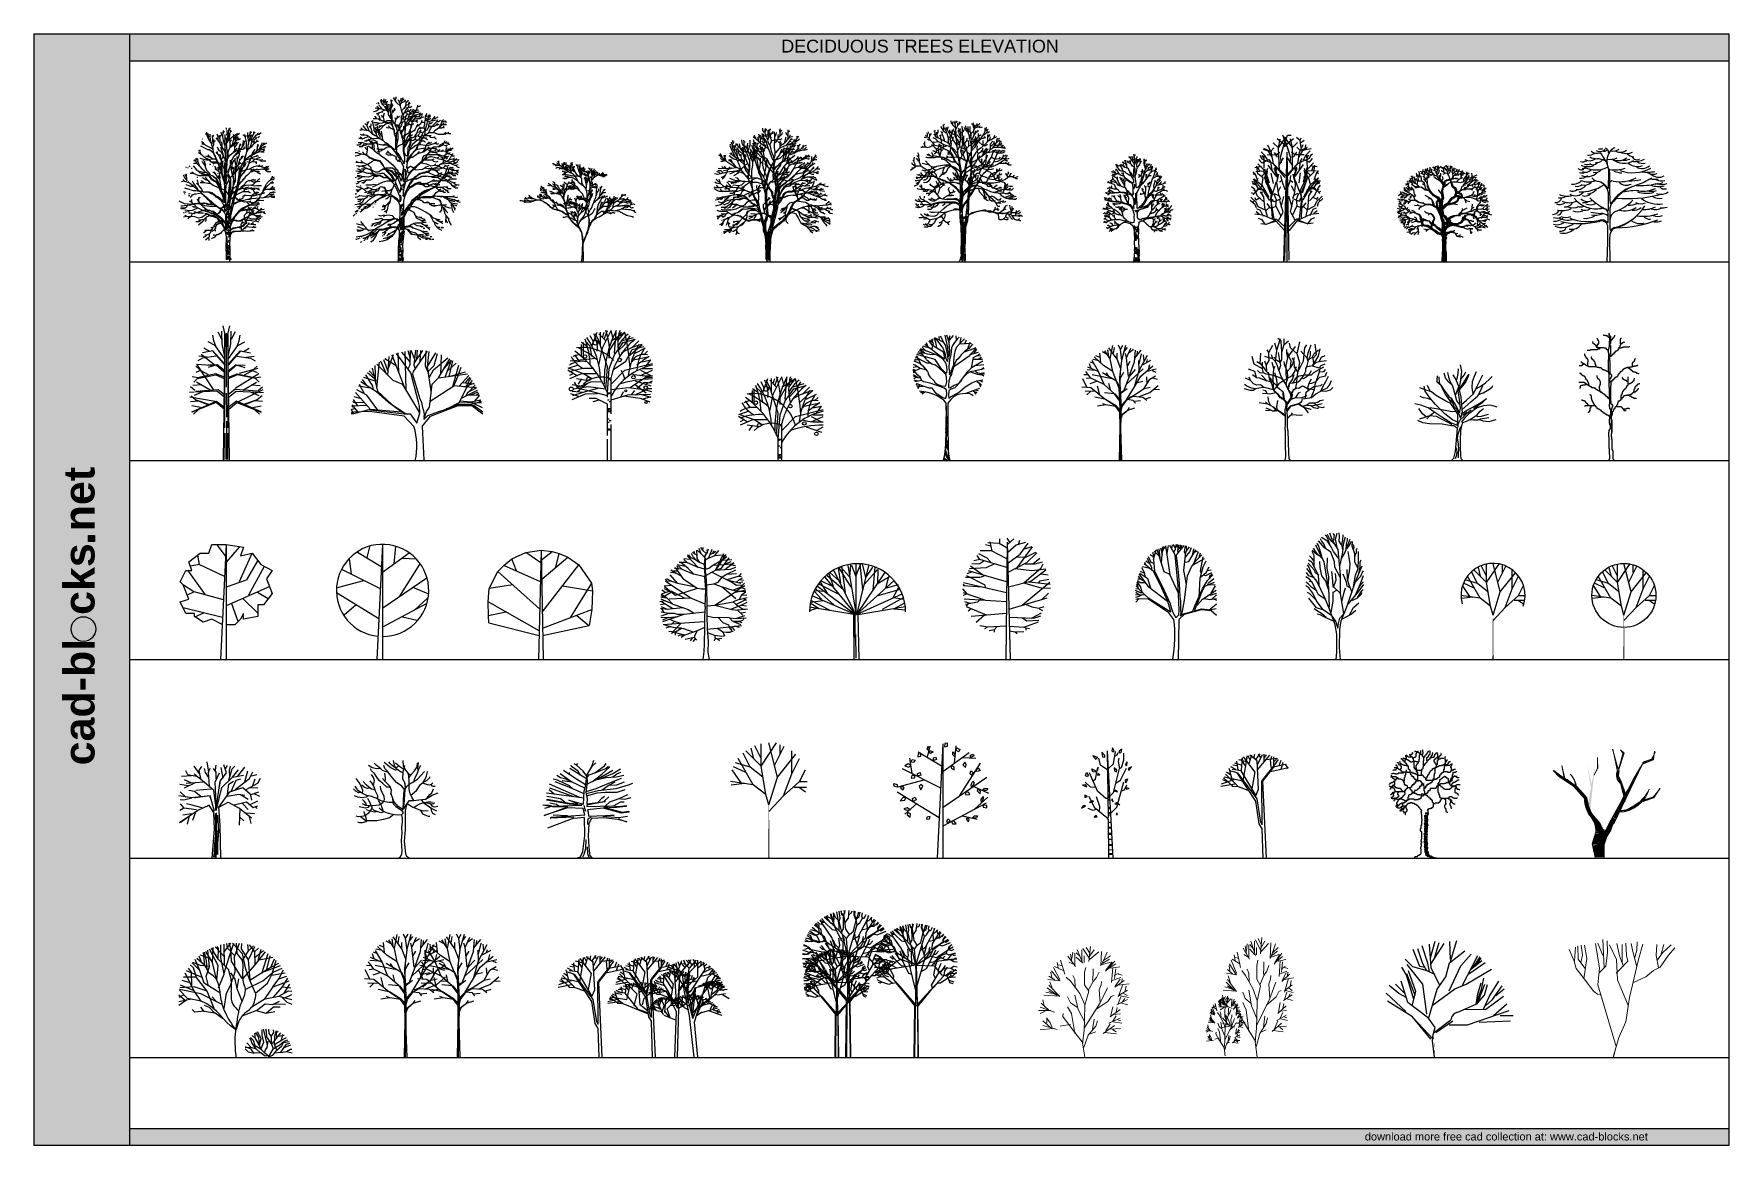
# Model space of a CAD drawing. Header units: millimetres. Extents: x -10794 to 121495, y 177957 to 264658.
import ezdxf

# ---------------------------------------------------------------- set-up
doc = ezdxf.new("R2010")
doc.units = ezdxf.units.MM
doc.layers.add('www.cad-blocks.net', color=7, linetype='Continuous')
doc.styles.add('ATTR', font='romans.shx', dxfattribs={"width": 0.8, "height": 0.7})
doc.styles.get("Standard").update_dxf_attribs({"font": 'arial.ttf'})

# ---------------------------------------------------------------- blocks, each defined once
blk = doc.blocks.new('A$C16AA0F9A')
at = {"linetype": 'Continuous'}
for points in [[(1903, 9266), (1790, 9378)], [(1839, 9596), (1847, 9564)], [(1895, 9346), (1927, 9225), (1984, 9161)], [(2129, 9967), (2113, 10015)], [(2210, 9862), (2113, 9967)], [(2177, 10104), (2222, 9919), (2222, 9806), (2306, 9620), (2314, 9620)], [(2282, 10007), (2322, 9741), (2322, 9572), (2411, 9435), (2492, 9274), (2548, 9177)], [(2419, 9870), (2395, 9935)], [(2460, 9927), (2423, 9822), (2423, 9741)], [(2451, 9338), (2468, 9386), (2468, 9693)], [(2597, 9854), (2629, 9580), (2556, 9137), (2653, 8862), (2661, 8798)], [(2621, 9757), (2693, 9806), (2742, 9919)], [(2722, 9540), (2722, 9096), (2645, 8943), (2637, 8943)], [(2734, 9330), (2830, 9451), (2847, 9475)], [(3040, 9524), (2919, 9661)], [(2984, 9983), (3044, 9782), (3044, 9532), (3056, 9475), (3185, 9314)], [(3193, 9725), (3153, 9822), (3137, 9862)], [(3258, 9886), (3189, 9669), (3195, 9491), (3195, 9249), (3322, 9016), (3387, 8943), (3387, 9209), (3338, 9370)], [(3411, 9822), (3363, 9919), (3322, 10120)], [(3468, 10233), (3427, 9846), (3419, 9782), (3476, 9475), (3572, 9120)], [(3459, 10040), (3580, 10185)], [(3593, 9935), (3593, 9604), (3540, 9274), (3540, 9233)], [(3625, 8491), (3615, 7879), (3602, 7661), (3602, 7201), (3637, 7121), (3693, 7121), (3742, 7919), (3778, 8209), (3778, 8612), (3717, 9266), (3685, 9274), (3588, 9161), (3556, 9169)], [(3697, 9685), (3697, 9338), (3701, 9282)], [(3713, 10443), (3713, 10330)], [(3814, 9814), (3814, 9669), (3726, 9419), (3717, 9419)], [(3734, 10274), (3742, 10217)], [(3838, 9822), (3798, 9830), (3734, 9983)], [(3734, 9233), (3790, 9298), (3887, 9491), (3927, 9677), (4016, 9951)], [(3855, 9983), (3798, 10072), (3758, 10177)], [(3988, 9459), (3988, 9330), (3980, 9257), (3982, 9177), (3982, 8911), (3855, 8620), (3806, 8548), (3838, 8540)], [(3822, 9725), (3903, 9620)], [(3911, 10403), (3867, 10193), (3867, 9935), (3830, 9782)], [(4032, 10274), (4032, 10145), (3895, 9862), (3847, 9806)], [(3887, 10169), (4008, 10411), (4016, 10443)], [(4250, 9766), (4000, 9572), (3895, 9459), (3887, 9459)], [(3895, 9524), (3927, 9499)], [(3992, 9306), (4113, 9507), (4113, 9516)], [(4024, 10136), (4121, 10225)], [(4467, 9241), (4097, 8975), (4064, 8999), (4137, 9104), (4387, 9298), (4459, 9411), (4596, 9536), (4701, 9536), (4822, 9628)], [(4734, 9999), (4548, 9878), (4500, 9870), (4266, 9572), (4201, 9241), (4169, 9161), (4177, 9145)], [(4250, 9967), (4262, 9886), (4262, 9620), (4282, 9612)], [(4250, 9451), (4508, 9685), (4645, 9774)], [(4258, 9806), (4395, 9878), (4443, 9991)], [(4447, 9403), (4447, 9548), (4443, 9556)], [(4524, 9322), (4467, 9237), (4548, 9237), (4669, 9322)], [(4500, 9677), (4500, 9782)], [(4524, 9886), (4564, 10032), (4564, 10040)], [(4596, 9532), (4685, 9677)], [(5032, 9475), (4992, 9145), (4935, 8951), (4863, 8806), (4822, 8758)], [(5000, 9161), (5096, 9290), (5177, 9459)], [(5314, 8749), (5282, 8814), (5282, 9362), (5177, 9774), (5048, 9878), (5048, 9919)], [(5169, 9782), (5169, 9935)], [(5201, 9725), (5266, 9830), (5266, 9854)], [(5383, 9717), (5385, 9967), (5385, 10088)], [(5580, 10169), (5524, 9919), (5387, 9677), (5443, 9290)], [(5395, 8790), (5443, 8814), (5548, 8887), (5701, 9007), (5879, 9241), (6048, 9370), (6096, 9423), (6217, 9423)], [(5584, 9919), (5584, 9798), (5492, 9475), (5447, 9378), (5447, 9225)], [(5645, 9556), (5467, 9378), (5459, 9378)], [(6072, 9733), (6000, 9596), (5774, 9370), (5669, 9314), (5604, 9048), (5540, 8903), (5548, 8887)], [(5556, 10024), (5669, 10120), (5669, 10128)], [(5580, 9774), (5725, 9903)], [(5653, 9604), (5766, 9766), (5854, 10007), (5951, 10080), (5967, 10112)], [(5653, 9701), (5661, 9612), (5673, 9419), (5673, 9330)], [(5677, 9411), (5879, 9685), (6080, 9919), (6266, 9959), (6443, 10088)], [(5867, 10007), (5867, 10128), (5879, 10153)], [(5879, 9241), (5879, 9330), (5927, 9395)], [(6080, 9919), (6040, 9862), (6032, 9870)], [(6088, 9419), (6129, 9507)], [(6104, 9919), (6112, 9959), (6225, 10064)], [(6314, 9798), (6185, 9677)], [(6508, 9274), (6371, 9016), (6274, 8814), (6282, 8774)], [(6290, 8854), (6330, 8862), (6588, 9120), (6846, 9249), (6862, 9274)], [(6588, 9120), (6661, 9266), (6701, 9306)], [(1218, 8008), (1411, 7661), (1605, 7500)], [(1339, 8104), (1548, 7669), (1629, 7467), (1798, 7266), (1951, 7137)], [(1435, 8088), (1476, 8032), (1476, 7951)], [(1516, 8540), (1621, 8475), (1742, 8387), (1951, 8193), (1992, 8169)], [(1629, 8637), (1564, 8701)], [(1637, 8725), (1637, 8596), (1726, 8395)], [(1645, 8088), (1831, 8024), (2161, 7963), (2322, 7963)], [(1702, 9056), (2064, 8862), (2234, 8774), (2395, 8774), (2685, 8532), (2734, 8459), (2750, 8419)], [(1742, 8387), (1774, 8354)], [(2891, 8008), (2891, 8096), (2774, 8362), (2734, 8459), (2685, 8774), (2476, 8887), (2121, 9064), (1960, 9169), (1814, 9169)], [(1951, 8193), (2000, 8161), (2218, 8032), (2242, 7975)], [(2089, 8274), (2330, 8193), (2443, 8193), (2572, 8080), (2621, 8064), (2621, 8048)], [(2185, 8080), (2193, 8040), (2210, 8040)], [(2218, 8032), (2266, 8032), (2314, 7983), (2540, 8032), (2830, 8032), (2927, 7991), (3000, 7790), (3137, 7701)], [(2403, 8201), (2306, 8338)], [(2322, 7983), (2363, 7927), (2395, 7919), (2516, 7794), (2750, 7792), (3000, 7792)], [(2580, 8080), (2589, 8048)], [(2758, 8379), (2798, 8322), (2790, 8306)], [(2798, 8314), (2863, 8185), (2855, 8161)], [(2863, 8169), (2992, 7911)], [(2992, 8459), (2927, 8564)], [(3004, 8612), (3004, 8443), (3153, 8233), (3258, 7983), (3306, 7911), (3278, 7629), (3278, 7532)], [(3282, 8588), (3177, 8653), (3080, 8822), (3032, 8943)], [(3185, 8161), (3226, 8153)], [(3209, 8112), (3266, 8120), (3363, 8048)], [(3218, 8403), (3242, 8233), (3242, 8129)], [(3258, 8258), (3306, 8306)], [(3347, 8790), (3290, 8911), (3298, 8927)], [(3290, 8612), (3298, 8564), (3459, 8282), (3419, 8145), (3322, 7935), (3371, 7741), (3403, 7701)], [(3459, 8314), (3459, 8395), (3347, 8790), (3403, 8878), (3556, 8685), (3597, 8653), (3613, 8661)], [(3379, 8943), (3403, 8878)], [(3451, 8209), (3548, 8088), (3605, 8032), (3629, 8040)], [(3580, 9161), (3588, 9072), (3588, 8790)], [(3580, 8653), (3621, 8491), (3621, 8451)], [(3601, 8870), (3611, 8733), (3611, 8532)], [(3601, 8032), (3601, 7879)], [(3605, 8766), (3605, 8733)], [(3855, 8145), (3814, 8040), (3766, 7822), (3734, 7830)], [(3774, 8266), (3814, 8258)], [(3822, 8427), (3782, 8419)], [(3822, 8491), (3790, 8483)], [(3790, 8443), (3822, 8435)], [(4185, 8008), (4145, 7983), (3903, 7169), (3830, 6854), (3855, 6822), (4000, 6612), (4016, 6580), (4064, 6596), (4185, 6733), (4270, 6435), (4256, 6250), (4256, 5967), (4209, 5822)], [(3855, 8620), (3834, 8548), (3832, 8411), (3832, 8145), (3879, 8169), (3984, 8322), (4226, 8491), (4266, 8532), (4274, 8532)], [(3903, 8717), (3863, 8669), (3847, 8620)], [(4097, 8975), (4000, 8895), (3943, 8790), (3935, 8790)], [(4064, 8999), (3992, 8959)], [(4153, 7959), (4129, 7903), (4121, 7903)], [(4242, 8120), (4209, 8088), (4201, 8032), (4161, 7959), (4145, 7967)], [(4274, 8169), (4242, 8104), (4217, 8080)], [(4234, 8508), (4282, 8548), (4395, 8709), (4556, 8854)], [(4250, 8129), (4395, 8322), (4637, 8491), (4814, 8645), (4814, 8661)], [(4621, 8709), (4306, 8532)], [(4556, 9177), (4516, 9120), (4342, 8935), (4342, 8701), (4363, 8685)], [(4355, 8967), (4346, 9040), (4371, 9096)], [(4375, 8080), (4375, 7967), (4379, 7935), (4411, 7685), (4443, 7500)], [(4387, 7951), (4443, 8048)], [(4395, 8322), (4435, 8403), (4774, 8733), (4685, 8733), (4645, 8741)], [(4532, 8209), (4572, 7911), (4459, 7451), (4459, 7403)], [(4572, 8016), (4629, 8080), (4738, 8370), (4738, 8467)], [(4782, 9193), (4750, 9016), (4653, 8814), (4588, 8572), (4596, 8556)], [(4742, 8032), (4742, 7879), (4621, 7532), (4621, 7524)], [(4709, 8749), (4822, 8854)], [(4887, 8241), (4846, 8016), (4750, 7895)], [(4766, 9048), (4879, 9177), (4879, 9185)], [(4774, 8725), (4830, 8758), (5000, 8790), (5169, 8903), (5169, 8911)], [(5258, 8427), (5137, 8145), (5080, 7814), (4992, 7717), (4955, 7677), (4955, 7580), (4826, 7370), (4826, 7290), (4798, 7274)], [(4887, 8056), (4855, 8032)], [(4863, 8056), (4927, 8088), (5048, 8258), (5048, 8266)], [(4943, 8935), (5064, 9072), (5121, 9233)], [(5403, 8129), (5354, 8056), (5266, 8024), (5161, 7887), (5125, 7822), (5125, 7604), (5056, 7435), (5064, 7427)], [(5072, 8846), (5161, 8999)], [(5387, 8887), (5306, 8725), (5242, 8338), (5137, 7967), (5153, 7927), (5201, 7935)], [(5201, 7943), (5580, 8064), (5645, 8088), (5943, 8008), (5717, 7790)], [(5443, 9257), (5403, 9072), (5391, 8846), (5391, 8741), (5298, 8564), (5290, 8540), (5282, 8540)], [(5596, 8249), (5556, 8241), (5459, 8177), (5451, 8145), (5371, 8104), (5322, 8056), (5282, 7983), (5290, 7975)], [(5290, 8628), (5322, 8628)], [(5395, 8806), (5435, 8806)], [(5435, 9209), (5427, 9169), (5419, 9169)], [(5540, 8225), (5508, 8209), (5492, 8177), (5419, 8145), (5427, 8137)], [(6104, 7766), (5863, 7806), (5661, 7774), (5504, 7701), (5504, 7798), (5548, 7870), (5548, 7967), (5604, 7975), (5540, 7870)], [(5556, 8249), (5677, 8249)], [(5588, 8056), (5580, 7983)], [(5637, 8290), (5588, 8258)], [(5645, 8120), (5629, 8088)], [(5927, 8758), (5766, 8540), (5701, 8346), (5685, 8290), (5637, 8088)], [(5677, 8314), (5637, 8290), (5637, 8266)], [(5653, 8129), (6048, 8233), (6233, 8274)], [(6669, 8560), (6500, 8560), (6435, 8588), (6145, 8516), (5709, 8298), (5685, 8298)], [(6185, 9185), (6133, 9007), (6133, 8830), (6056, 8661), (6016, 8580), (5992, 8532), (5717, 8370)], [(5733, 8370), (5733, 8306)], [(6556, 7967), (6427, 7939), (6298, 7939), (5943, 7999)], [(5983, 8008), (6064, 8072), (6379, 8169)], [(6274, 8798), (6250, 8774), (6233, 8741), (6024, 8572)], [(6032, 8233), (6145, 8322)], [(6233, 9112), (6169, 9032)], [(6201, 8540), (6217, 8572), (6379, 8733), (6612, 8782), (6701, 8830)], [(6395, 8806), (6258, 8766)], [(6306, 8846), (6282, 8830)], [(6483, 8919), (6459, 8870), (6379, 8766), (6379, 8733)], [(6467, 8588), (6685, 8701), (6693, 8725)], [(6483, 8887), (6758, 8975), (6790, 8999)], [(6629, 8935), (6685, 9040)], [(685, 6322), (452, 6612), (363, 6750)], [(573, 6685), (508, 6798), (492, 6822)], [(556, 7395), (597, 7379)], [(585, 6862), (587, 6653), (600, 6548), (600, 6443), (605, 6427)], [(734, 7322), (693, 7306)], [(823, 7475), (895, 7411)], [(895, 6907), (1056, 6913), (1153, 6913), (1347, 6806), (1572, 6721), (1839, 6723), (2234, 6723), (2443, 6645), (2532, 6532), (2992, 6209), (3032, 6177), (3048, 6225), (2943, 6451), (2871, 6564), (2939, 6548), (2939, 6467), (2976, 6411)], [(960, 7306), (1024, 7314), (1040, 7306)], [(1121, 6927), (1024, 7000)], [(1121, 7491), (1419, 7145)], [(1395, 7681), (1153, 7681)], [(1282, 7862), (1169, 7911)], [(1379, 7145), (1443, 7129), (1484, 7088), (1572, 7088)], [(1476, 7927), (1492, 7854)], [(1484, 7088), (1637, 6935), (1822, 6895), (1831, 6822), (1798, 6782)], [(1605, 7080), (1863, 7000), (2129, 7000), (2403, 6798), (2637, 6725), (2661, 6693), (2677, 6693)], [(1766, 6911), (1806, 6871), (1943, 6871), (1951, 6822)], [(2056, 7524), (1911, 7725), (1798, 7814), (1790, 7830)], [(1839, 6854), (1887, 6854)], [(1887, 6879), (1927, 6822), (2145, 6822), (2185, 6814), (2226, 6782)], [(2000, 7822), (1927, 7911), (1927, 7919)], [(1960, 6854), (2089, 6822)], [(2072, 7008), (1976, 7112)], [(2012, 7846), (2012, 7758), (2068, 7580), (2068, 7411), (2177, 7161), (2395, 6903), (2427, 6798)], [(2097, 7000), (2113, 6959)], [(2129, 6814), (2161, 6798), (2322, 6750), (2500, 6483), (2734, 6314), (2830, 6266), (2959, 6169), (3105, 5911), (3121, 5951), (3072, 5951)], [(2250, 6782), (2250, 6717)], [(2371, 7927), (2403, 7895), (2460, 7879), (2564, 7806), (2564, 7790)], [(2411, 7616), (2508, 7616)], [(2589, 7790), (2621, 7750), (2758, 7750), (2798, 7709), (2677, 7629)], [(2613, 6742), (2645, 6709), (2685, 6685), (2709, 6637), (2847, 6556), (2863, 6556)], [(2661, 7475), (2693, 7451)], [(2822, 6895), (2669, 6991)], [(2685, 6677), (2839, 6588)], [(2750, 7008), (2822, 6927), (2895, 6782), (3105, 6532), (3145, 6500)], [(2798, 7729), (2919, 7727), (3048, 7727), (3193, 7306), (3185, 7274)], [(3201, 6379), (3242, 6604), (3145, 7040), (2927, 7177), (2927, 7298), (2847, 7403), (2806, 7403)], [(2935, 7185), (2822, 7258)], [(2855, 7403), (2839, 7459)], [(2903, 7782), (2903, 7741)], [(2959, 7782), (2968, 7741)], [(3024, 7830), (2984, 7911), (2968, 7903)], [(3000, 7830), (3056, 7790), (3048, 7766)], [(3024, 6919), (3040, 6887)], [(3113, 7177), (3072, 7241), (3072, 7387)], [(3222, 7387), (3222, 7266), (3306, 7088), (3330, 7112), (3330, 7411), (3298, 7451), (3218, 7387), (3177, 7435), (3113, 7677), (3145, 7693), (3274, 7693)], [(3113, 6742), (3145, 6483), (3209, 6338), (3290, 5814), (3290, 5637), (3451, 5314), (3484, 5266)], [(3117, 7064), (3117, 7177), (3185, 7274), (3209, 7250), (3266, 7137)], [(3161, 7693), (3258, 7604), (3298, 7451)], [(3161, 7016), (3266, 6943), (3338, 6879), (3395, 6653), (3419, 6677), (3395, 6750), (3371, 6750)], [(3282, 7145), (3282, 7032), (3314, 6927), (3298, 6911)], [(3605, 7766), (3560, 7612), (3560, 7290), (3508, 7314), (3403, 7629), (3314, 7532), (3290, 7540)], [(3395, 6653), (3540, 6201), (3560, 5790), (3560, 5613), (3435, 5653), (3290, 5717)], [(3298, 7814), (3347, 7814)], [(3334, 7532), (3334, 7395), (3371, 7314), (3371, 6951), (3476, 6556), (3524, 6532), (3568, 6556), (3568, 6846), (3572, 6846)], [(3338, 7298), (3371, 7298)], [(3431, 7870), (3417, 7717), (3417, 7629)], [(3544, 7290), (3554, 7121), (3554, 6911)], [(3572, 6911), (3605, 6532), (3653, 6556), (3689, 6774), (3689, 7016), (3605, 7088), (3572, 7064), (3572, 6911)], [(3903, 6362), (3943, 6475), (3895, 6685), (3814, 6774), (3758, 6733), (3677, 6242), (3677, 6048), (3734, 6064)], [(3734, 6621), (3685, 6604), (3685, 6524), (3701, 6524)], [(3935, 7282), (3814, 6983), (3774, 6951), (3730, 7016), (3744, 7258), (3744, 7475), (3717, 7475)], [(3717, 7427), (3758, 7419)], [(3742, 7895), (3782, 7895)], [(3762, 7822), (3762, 7508)], [(3830, 7024), (3863, 7016)], [(4016, 7548), (4016, 7491), (3992, 7491)], [(4024, 7491), (4060, 7346), (4060, 7177)], [(4028, 7677), (4030, 7758), (4030, 7927)], [(4169, 7790), (4133, 7467), (4133, 7241), (4080, 7129), (4121, 6991), (4153, 6943), (4145, 6935)], [(4088, 7161), (4097, 7112)], [(4088, 7112), (4141, 7064), (4141, 6927), (4177, 6733)], [(4177, 7669), (4145, 7637)], [(4161, 7677), (4201, 7685), (4298, 7862), (4306, 7927)], [(4403, 7346), (4306, 7266), (4262, 7161), (4262, 6967), (4226, 6854), (4185, 6871), (4161, 6903)], [(4314, 6903), (4217, 6798), (4290, 6330), (4282, 6306)], [(4403, 7000), (4391, 6475), (4391, 6298), (4234, 5863), (4234, 5669), (4282, 5701), (4282, 5717)], [(4395, 6951), (4298, 6903), (4250, 6911)], [(4282, 7241), (4266, 7282), (4266, 7379)], [(4540, 7427), (4435, 7379), (4403, 7121), (4403, 7008), (4290, 6919), (4290, 6911)], [(4516, 7096), (4443, 7008), (4411, 6927)], [(4411, 7040), (4451, 7032)], [(4419, 7314), (4423, 7354), (4423, 7500), (4459, 7500)], [(4451, 7419), (4419, 7411)], [(4742, 7274), (4742, 7177), (4685, 6967), (4685, 6814), (4556, 5975), (4524, 5911), (4435, 5854), (4435, 5830)], [(4476, 7056), (4548, 7443), (4637, 7532), (4766, 7661), (4863, 7693)], [(4701, 7451), (4637, 7241), (4540, 7112), (4484, 7096)], [(4830, 6701), (4806, 6645), (4782, 6596), (4685, 6298), (4685, 6072), (4637, 6072)], [(4790, 7274), (4653, 7274)], [(4701, 6822), (4701, 6733), (4693, 6677)], [(4967, 7645), (5080, 7766), (5113, 7725), (5016, 7443), (4975, 7306), (4782, 6862), (4717, 6608), (4806, 6608), (4806, 6693), (5024, 6951), (5137, 7056), (5193, 7096), (5193, 7153)], [(4959, 7677), (4911, 7620), (4782, 7306), (4806, 7241), (4742, 7008), (4798, 7008), (4887, 7201), (4927, 7314), (4919, 7322)], [(4750, 7209), (4790, 7201)], [(4758, 7661), (4782, 7733), (4790, 7766)], [(4806, 7370), (4838, 7370)], [(4830, 7306), (4959, 7338), (5008, 7379), (5169, 7500), (5266, 7741)], [(5161, 7064), (5064, 6927), (4967, 6830), (4903, 6758), (4838, 6693)], [(5492, 7725), (5298, 7258), (5193, 7153), (4959, 7064), (4863, 7032)], [(6314, 7020), (6032, 7020), (5863, 7096), (5733, 7016), (5588, 7016), (5395, 6790), (5185, 6637), (5121, 6475), (5008, 6387), (4911, 6290), (4895, 6233), (4871, 6233)], [(4959, 7604), (4911, 7596)], [(5613, 7016), (5701, 7137), (5750, 7185), (5588, 7225), (5266, 7177), (5193, 7096)], [(5363, 7798), (5306, 7790)], [(5508, 7701), (5427, 7532), (5322, 7250), (5306, 7185)], [(5508, 7225), (5564, 7274), (5895, 7435), (6072, 7483), (6274, 7516), (6330, 7556)], [(5935, 7161), (5822, 7209), (5750, 7185)], [(5838, 7209), (5879, 7250)], [(6975, 7169), (6733, 7169), (6508, 7225), (6258, 7173), (5992, 7173), (5911, 7137), (5887, 7096)], [(5959, 7790), (6048, 7701), (6096, 7693)], [(6000, 7177), (6072, 7225), (6145, 7241)], [(6112, 7483), (6217, 7463), (6467, 7463), (6572, 7516)], [(6137, 7008), (6185, 6935), (6387, 6862)], [(6193, 7491), (6193, 7459)], [(6362, 7927), (6451, 7858), (6588, 7872), (6806, 7872)], [(6411, 7459), (6483, 7411), (6733, 7362), (6774, 7306), (6564, 7225)], [(6733, 7370), (6871, 7435), (6862, 7451)], [(6758, 7161), (6927, 7044), (7104, 7046), (7185, 7046)], [(6774, 7314), (6830, 7306)], [(7032, 7427), (6830, 7306), (6919, 7250), (7048, 7250)], [(7177, 6411), (7282, 6564), (7443, 6604), (7459, 6621)], [(7290, 6564), (7322, 6693)], [(314, 6419), (379, 6338), (444, 6282), (226, 6233)], [(379, 5447), (492, 5447), (532, 5419)], [(444, 6290), (782, 6193), (831, 6169)], [(444, 5782), (887, 5653)], [(605, 6008), (597, 6040)], [(597, 6000), (718, 5967), (919, 5903), (1145, 5903), (1419, 5669), (1452, 5677)], [(782, 6193), (734, 6266)], [(887, 5306), (750, 5274)], [(1145, 5903), (927, 6096), (871, 6137)], [(952, 5621), (1129, 5552), (1339, 5552), (1605, 5508), (1661, 5484), (1693, 5459)], [(1040, 6322), (1153, 6113), (1419, 5734), (1476, 5661), (1597, 5540), (1766, 5500), (1766, 5492)], [(1524, 6000), (1395, 6137)], [(1468, 6604), (1411, 6588)], [(1427, 6387), (1524, 6024), (1564, 5919), (1782, 5669), (1847, 5475), (1839, 5459)], [(1427, 5669), (1452, 5621), (1540, 5588)], [(1710, 5427), (1790, 5355), (1452, 5290)], [(1597, 5540), (1597, 5508)], [(1677, 6189), (1935, 6179), (2032, 6179), (2258, 6125), (2427, 6125), (2484, 6137), (2677, 5983), (3072, 5798), (3145, 5766), (3266, 5484), (3290, 5516), (3274, 5556), (3234, 5540)], [(2863, 5096), (2677, 5242), (2540, 5290), (2411, 5387), (2266, 5423), (1951, 5423), (1750, 5484), (1693, 5467), (1766, 5322), (1863, 5274), (1960, 5201), (1968, 5177)], [(1943, 6193), (1798, 6298), (1758, 6322)], [(1790, 5355), (1806, 5314)], [(1847, 5475), (1863, 5451)], [(1855, 6572), (2081, 6411), (2218, 6379), (2258, 6371), (2443, 6145)], [(1895, 5455), (2387, 5455), (2605, 5387), (2661, 5306), (2677, 5274), (2758, 5274), (2871, 5177), (2871, 5072), (3032, 5008), (3250, 4830), (3419, 4588), (3532, 4346), (3298, 4161), (3242, 4177)], [(1984, 5451), (1984, 5419)], [(2064, 5459), (2064, 5419)], [(2234, 6387), (2081, 6604)], [(2468, 5443), (2484, 5395), (2516, 5411), (2516, 5427)], [(2556, 5411), (2556, 5322), (2661, 5290)], [(2613, 5371), (2556, 5363)], [(2661, 5322), (2726, 5290), (2726, 5282)], [(2984, 6395), (3040, 6282), (3032, 6274)], [(3040, 6282), (3121, 6121), (3242, 5758), (3282, 5758)], [(3105, 6153), (3064, 6137), (3080, 6096), (3121, 6113)], [(3105, 5911), (3105, 5790)], [(3218, 5572), (3266, 5596), (3274, 5556)], [(3266, 5484), (3387, 5250), (3403, 5306), (3322, 5451), (3282, 5435)], [(3516, 6532), (3532, 6492), (3613, 6492), (3605, 6435)], [(3516, 6306), (3576, 6290), (3576, 6121), (3621, 6137), (3613, 6209)], [(3556, 5613), (3556, 5290), (3540, 5217), (3532, 5217)], [(3540, 6217), (3641, 6217), (3641, 6322), (3588, 6306), (3588, 6209)], [(3657, 5500), (3655, 5338), (3655, 4621), (3601, 4613), (3601, 4911), (3544, 4895), (3544, 4782)], [(3564, 6016), (3605, 6000), (3580, 5967), (3572, 5967)], [(3568, 6540), (3568, 6443), (3645, 6419), (3621, 6346), (3580, 6354), (3597, 6427)], [(3645, 5693), (3605, 5677), (3621, 5637), (3645, 5637)], [(3645, 5459), (3609, 5443), (3609, 5153), (3661, 5161)], [(3613, 5395), (3653, 5395)], [(3677, 5927), (3629, 5927), (3645, 5879), (3669, 5879)], [(3887, 6330), (3855, 6290), (3758, 6096), (3677, 5927), (3645, 5548), (3669, 5500), (3814, 5346), (3871, 5185), (3822, 4734), (3830, 4726)], [(3790, 6169), (3750, 6121), (3742, 6056)], [(3855, 5274), (3887, 5306), (3919, 5564), (3984, 6104), (3943, 6371), (3887, 6346), (3863, 6282)], [(4169, 5314), (4121, 5250), (4040, 4959), (3959, 4500), (3887, 4201), (3935, 4193), (4088, 4379), (4105, 4379)], [(4032, 5814), (3967, 5387), (3899, 5137), (3899, 4967), (3935, 4951)], [(3927, 5596), (3967, 5580), (3943, 5508), (3919, 5500)], [(3927, 6596), (3984, 6580), (3967, 6508), (3959, 6508)], [(3947, 4774), (3947, 5000), (4024, 5234), (4064, 5363), (4197, 5734), (4197, 5822), (4234, 5822)], [(4040, 5879), (3992, 5863), (3992, 5750), (3951, 5750)], [(3959, 5838), (4000, 5838)], [(4024, 6580), (4032, 6387), (4032, 5822), (4000, 5814)], [(4121, 5500), (4145, 5475), (4121, 5451), (4105, 5451)], [(4209, 5371), (4169, 5314), (4145, 5346), (4185, 5395), (4209, 5371)], [(4226, 5750), (4185, 5742)], [(4242, 5669), (4189, 5604), (4189, 5431), (4298, 5431), (4338, 5443)], [(4290, 5427), (4209, 5371)], [(4524, 5863), (4459, 5838), (4282, 5742), (4234, 5734)], [(4330, 5758), (4282, 5717), (4266, 5734)], [(4282, 5435), (4379, 5435), (4338, 5282), (4266, 5080), (4266, 5008)], [(4290, 6290), (4355, 6250)], [(4492, 5492), (4435, 5492), (4363, 5298), (4363, 5193), (4314, 5048), (4322, 5032)], [(4330, 5451), (4427, 5516), (4500, 5701), (4524, 5693)], [(4492, 5451), (4411, 5266), (4379, 5274)], [(5032, 5492), (4669, 5290), (4443, 5201), (4411, 5121), (4403, 5080), (4403, 5024), (4451, 5000), (4484, 4967), (4532, 4943), (4580, 4822), (4943, 4951), (5036, 5000), (5036, 5113), (5088, 5145)], [(4443, 5556), (4492, 5572), (4580, 5798), (4613, 5790)], [(4508, 5411), (4467, 5217)], [(4879, 6225), (4653, 5983), (4621, 5774), (4540, 5580), (4492, 5572)], [(4951, 5725), (4580, 5564), (4548, 5500), (4508, 5411), (4492, 5467), (4524, 5540), (4548, 5532)], [(4500, 5701), (4540, 5903), (4572, 5879), (4540, 5854), (4524, 5854)], [(4500, 5475), (4532, 5467)], [(4625, 6185), (4611, 6064), (4611, 5983), (4556, 5983)], [(5121, 5709), (5048, 5729), (4782, 5729), (4605, 5604), (4564, 5604)], [(4621, 6371), (4653, 6346), (4621, 6185), (4596, 6185)], [(4645, 5951), (4596, 5935), (4596, 5830)], [(4613, 6314), (4645, 6314)], [(4677, 6145), (4645, 6121), (4637, 6096)], [(5088, 6475), (5032, 6435), (4967, 6314), (4911, 6274), (4871, 6250), (4726, 6104), (4693, 6104)], [(4895, 5742), (4935, 5822), (4871, 5830), (4822, 5734)], [(4951, 5871), (4871, 5822)], [(5113, 5927), (5088, 5975), (4951, 5887), (4951, 5806), (4935, 5806)], [(6459, 5939), (6088, 5939), (5919, 5903), (5588, 5992), (5234, 5959), (5080, 5903), (4967, 5838), (4959, 5838)], [(5008, 5484), (5403, 5484), (5548, 5411), (5596, 5403)], [(5149, 5709), (5149, 5621), (5032, 5492), (5040, 5475)], [(5040, 5725), (5113, 5701), (5185, 5709)], [(6419, 5306), (6362, 5254), (6282, 5254), (5927, 5141), (5548, 5141), (5258, 5177), (5105, 5177), (5048, 5096), (5040, 5096)], [(5145, 6524), (5088, 6483), (5096, 6467)], [(5669, 5983), (5838, 6048), (5983, 6221), (5838, 6221), (5621, 6310), (5451, 6310), (5314, 6258), (5177, 6129), (5105, 5983), (5096, 5975)], [(5161, 5689), (5346, 5689), (5540, 5750), (5564, 5734)], [(5467, 5830), (5298, 5782), (5258, 5806), (5185, 5717), (5193, 5693)], [(5225, 5693), (5290, 5661), (5306, 5677)], [(5282, 5806), (5322, 5854)], [(5403, 5492), (5475, 5548)], [(5484, 5734), (5500, 5701)], [(5548, 6322), (5596, 6346), (5782, 6411), (5854, 6435)], [(5975, 5637), (5733, 5637), (5564, 5709), (5588, 5770), (5709, 5770), (6032, 5734), (6217, 5629), (6290, 5613)], [(5927, 5355), (5742, 5177), (5733, 5145)], [(6008, 6367), (5806, 6367), (5782, 6362)], [(5782, 5629), (5927, 5363), (6032, 5427), (6137, 5467)], [(5927, 5363), (6032, 5274), (6104, 5242)], [(5975, 5322), (6233, 5411), (6242, 5419)], [(6322, 6274), (6096, 6238), (6000, 6238), (5983, 6217)], [(6008, 5750), (6008, 5782)], [(6048, 5725), (6266, 5766)], [(6088, 6250), (6169, 6403), (6330, 6500)], [(6556, 5459), (6508, 5387), (6451, 5355), (6395, 5242), (6379, 5185), (6354, 5185)], [(6427, 5290), (6604, 5346), (6709, 5419)], [(6580, 5508), (6540, 5435), (6483, 5379), (6483, 5298)], [(6588, 5500), (6564, 5475)], [(7516, 5580), (7282, 5641), (7048, 5631), (6887, 5631), (6677, 5580), (6596, 5500), (6596, 5580), (6838, 6048)], [(6701, 5596), (6879, 5863), (7177, 6161), (7370, 6161), (7419, 6185)], [(6709, 5024), (6741, 5072), (6887, 5153), (7016, 5246), (7338, 5246), (7459, 5314)], [(6854, 6080), (7056, 6330), (7177, 6415), (7346, 6415), (7467, 6492)], [(7516, 5427), (7330, 5379), (7145, 5379), (7024, 5250), (7024, 5225)], [(7040, 5645), (7241, 5770), (7451, 5770), (7483, 5790)], [(7201, 5387), (7290, 5443), (7419, 5492)], [(7209, 6145), (7258, 6209), (7338, 6274)], [(7241, 5758), (7379, 5903)], [(7354, 5637), (7500, 5693)], [(0, 4758), (435, 4540), (1129, 4500), (1185, 4492), (1387, 4258), (1387, 4250)], [(669, 4371), (597, 4266), (500, 4197), (153, 4197), (137, 4201)], [(831, 4411), (274, 4334), (169, 4334)], [(484, 4201), (395, 4137), (226, 4097)], [(476, 5290), (411, 5274)], [(1452, 4201), (1411, 4153), (1056, 4008), (823, 3976), (492, 4024), (476, 4016)], [(863, 5157), (774, 5157)], [(935, 4423), (831, 4423), (790, 4403)], [(1064, 4492), (927, 4431), (823, 4431)], [(1137, 4508), (1032, 4645), (919, 4685), (855, 4750)], [(1097, 5217), (1048, 5201), (992, 5096), (903, 5024)], [(1000, 4500), (976, 4451)], [(1040, 5193), (1000, 5193)], [(1028, 4645), (1028, 4830), (1016, 4871)], [(1871, 4008), (1629, 4129), (1355, 4258), (1145, 4258), (1064, 4306)], [(1387, 5278), (1226, 5278), (1129, 5234)], [(1702, 4492), (1492, 4524), (1427, 4524), (1387, 4520), (1290, 4510), (1177, 4510)], [(1339, 4532), (1484, 4568), (1766, 4568)], [(1435, 4911), (1492, 4774), (1621, 4596), (1597, 4564)], [(1443, 3838), (1540, 3887), (1855, 3992), (1919, 4016), (2129, 3935), (2395, 3863)], [(1492, 4564), (1484, 4532)], [(1544, 5024), (1544, 4734), (1532, 4726)], [(1556, 4927), (1637, 5016), (1661, 5064)], [(1621, 4596), (1685, 4540)], [(3242, 4137), (3129, 4193), (2968, 4310), (2814, 4320), (2411, 4320), (2040, 4355), (1806, 4459), (1726, 4459), (1685, 4540), (1734, 4576), (1951, 4566), (2153, 4566), (2379, 4484), (2718, 4484), (2863, 4338), (2855, 4330)], [(1758, 4451), (1887, 4306), (2185, 4080), (2185, 4072)], [(1895, 5250), (1992, 5113), (2016, 5113)], [(1935, 4008), (2032, 4060), (2274, 4060), (2282, 4048)], [(1943, 4588), (2016, 4605), (2024, 4588)], [(1951, 5169), (2008, 5161), (2274, 4927), (2371, 4838), (2443, 4782)], [(2024, 5153), (2032, 5088), (2113, 5024), (2177, 4967), (2226, 4919), (2355, 4806), (2427, 4774), (2492, 4758), (2677, 4580), (2959, 4379), (2968, 4338), (3024, 4306), (3040, 4330)], [(2145, 4556), (2201, 4508), (2330, 4459), (2355, 4476)], [(2161, 4105), (2153, 4072)], [(2218, 4072), (2250, 4024)], [(2322, 3887), (2306, 3951), (2250, 4024), (2298, 4048), (2548, 3959), (2693, 3959), (2871, 3814), (2871, 3806)], [(2298, 4040), (2403, 4040), (2451, 4008)], [(2363, 4838), (2379, 4766), (2540, 4637), (2621, 4540), (2524, 4492), (2427, 4492)], [(2871, 5185), (3113, 5072), (3290, 4919), (3290, 4911)], [(2871, 5129), (2976, 5080), (2968, 5048)], [(2943, 5153), (2935, 5113)], [(2959, 4371), (3193, 4217), (3226, 4185), (3234, 4185)], [(3088, 5080), (3088, 5032), (3008, 5064), (2992, 5072)], [(3113, 4209), (3161, 4217), (3242, 4177), (3266, 4113), (3234, 3984), (3121, 3822), (3088, 3790), (3088, 3782)], [(3234, 3895), (3250, 3951), (3306, 4064), (3435, 3992), (3580, 3822), (3641, 3661), (3641, 3145), (3605, 3153), (3419, 3330), (3209, 3508), (3113, 3588)], [(3379, 5250), (3544, 4709), (3544, 4629), (3427, 4661), (3387, 4726), (3314, 4887), (3258, 4911), (3266, 4838), (3330, 4798), (3379, 4814)], [(3387, 4226), (3524, 4274), (3564, 4193), (3605, 3911), (3556, 3903), (3435, 4064), (3338, 4113), (3322, 4064)], [(3322, 4169), (3355, 4145), (3371, 4161)], [(3338, 4855), (3476, 4693), (3484, 4645)], [(3347, 4145), (3355, 4113)], [(3387, 4088), (3363, 4048)], [(3419, 5153), (3504, 5153), (3504, 5072), (3459, 5096), (3459, 5153)], [(3427, 5105), (3459, 5105)], [(3484, 5266), (3468, 5225), (3508, 5177), (3532, 5201), (3484, 5266)], [(3516, 4322), (3508, 4274)], [(3516, 4403), (3556, 4435), (3580, 4395)], [(3629, 4379), (3572, 4387), (3524, 4379)], [(3548, 4758), (3597, 4750)], [(3556, 5000), (3572, 4927), (3609, 4943), (3609, 5072), (3556, 5056), (3556, 5000)], [(3556, 5000), (3605, 5000)], [(3673, 4637), (3673, 4258), (3633, 4250), (3633, 4451), (3588, 4443), (3572, 4411)], [(3605, 4806), (3653, 4806)], [(3637, 4411), (3669, 4403)], [(3677, 4121), (3717, 4080), (3685, 4040), (3661, 4088), (3677, 4121)], [(3943, 4822), (3903, 4782), (3838, 4766), (3758, 4346), (3717, 4266), (3693, 4282)], [(3717, 4024), (3750, 3984), (3709, 3967), (3709, 4016)], [(3798, 3976), (3830, 3935), (3806, 3903), (3782, 3951)], [(3814, 4282), (3847, 4242), (3814, 4105), (3790, 4129), (3790, 4258), (3814, 4282)], [(3802, 4484), (3802, 4363), (3842, 4379), (3842, 4500), (3814, 4492), (3802, 4484)], [(3895, 4959), (3883, 4758), (3883, 4637), (3830, 4629), (3822, 4637)], [(3838, 4097), (3879, 4056), (3838, 4040), (3830, 4080)], [(3976, 4629), (3935, 4605), (3863, 4290), (3887, 4250), (3895, 4250)], [(3903, 3903), (3903, 4024), (4016, 4209), (4068, 4250), (4068, 4153), (4024, 3822), (4048, 3790), (4080, 3855), (4048, 3895), (4032, 3871)], [(3943, 4846), (3992, 4871), (3992, 4766), (3935, 4766), (3951, 4726), (3984, 4742), (3976, 4766)], [(4000, 5161), (4048, 5161), (3967, 4911), (3959, 4911)], [(4242, 5000), (4129, 4411), (4113, 4371), (4064, 4298), (4032, 4322)], [(4121, 4943), (4040, 4855), (4032, 4855)], [(4040, 4939), (4137, 4939), (4201, 5000), (4290, 5000)], [(4314, 4492), (4242, 4435), (4072, 3693), (4064, 3669)], [(4137, 4314), (4169, 4274), (4129, 4201), (4105, 4250), (4137, 4314)], [(4677, 4677), (4645, 4645), (4532, 4645), (4290, 4560), (4209, 4560), (4185, 4484), (4153, 4484)], [(4169, 4564), (4201, 4556)], [(4330, 4830), (4258, 4814), (4217, 4709), (4193, 4717)], [(4306, 4726), (4266, 4709), (4234, 4524), (4209, 4524)], [(4395, 5040), (4266, 5040)], [(4306, 5032), (4274, 4830)], [(4387, 4532), (4314, 4492), (4274, 4532), (4363, 4943), (4403, 4980), (4492, 4980), (4524, 4855), (4564, 4838)], [(4282, 4895), (4330, 4879), (4338, 4871)], [(4334, 5032), (4334, 4935), (4290, 4927)], [(4322, 5096), (4395, 5088)], [(4346, 4524), (4322, 4508), (4330, 4500)], [(4355, 4564), (4355, 4508)], [(4363, 5088), (4363, 5048)], [(4742, 4693), (4613, 4661), (4387, 4532), (4363, 4548)], [(4806, 4040), (4653, 3927), (4500, 3750), (4484, 3685), (4411, 3605)], [(4596, 4822), (4629, 4810), (4726, 4808), (4919, 4808)], [(4782, 4709), (4750, 4701), (4685, 4677)], [(4742, 4879), (4717, 4814)], [(4774, 4895), (4734, 4887)], [(5338, 4024), (5258, 4024), (4814, 3943), (4734, 3887)], [(4830, 4713), (4750, 4713)], [(4838, 4072), (4806, 4040), (4798, 4008), (4766, 3959)], [(4855, 4798), (4846, 4726), (4774, 4717)], [(5540, 4451), (4984, 4193), (4838, 4072), (4814, 4024)], [(5863, 4601), (5701, 4601), (5451, 4685), (5121, 4645), (4879, 4742), (4822, 4734)], [(5088, 4193), (5153, 4242), (5161, 4193), (4911, 4024), (4822, 3943)], [(4846, 4056), (5080, 4201), (5105, 4169)], [(4895, 4806), (4911, 4766), (4943, 4758)], [(5500, 4068), (5363, 4068), (4975, 4016), (4927, 4016), (4919, 4032)], [(4943, 4726), (4967, 4774), (5403, 4895), (5540, 4895), (5709, 4951), (6621, 5008), (7040, 5080), (7153, 5121), (7282, 5044), (7491, 5044)], [(5064, 4040), (5064, 3992)], [(5121, 5177), (5096, 5153)], [(5105, 4040), (5113, 4000)], [(6177, 4467), (5992, 4423), (5637, 4423), (5572, 4427), (5427, 4330), (5234, 4258), (5169, 4209)], [(5290, 3790), (5354, 4048), (5548, 4048)], [(5306, 4653), (5411, 4556), (5564, 4451), (5693, 4500)], [(5395, 4088), (5451, 4189), (5588, 4189), (5669, 4258)], [(5451, 4177), (5500, 4258)], [(5500, 4685), (5637, 4766)], [(5992, 4282), (5701, 4052), (5508, 4052)], [(5516, 3774), (5596, 3774), (5838, 3943), (5879, 3992)], [(5540, 4048), (5653, 4016), (5677, 4008)], [(5613, 4975), (5564, 4943), (5556, 4911)], [(5693, 5129), (5613, 4967), (5629, 4943)], [(5717, 4508), (5645, 4492), (5621, 4435)], [(5903, 4605), (5717, 4508), (5685, 4508)], [(5919, 3786), (6000, 3792), (6080, 3792), (6153, 3895), (6266, 4000), (6032, 4149), (5863, 4149), (5725, 4024), (5685, 4016), (5701, 3943), (5742, 3879)], [(5798, 4588), (5774, 4540)], [(6056, 4726), (5895, 4613), (5854, 4605), (5854, 4596)], [(5879, 4185), (5895, 4153)], [(5887, 4621), (6008, 4717), (6145, 4770), (6250, 4770), (6637, 4806)], [(5903, 4576), (6064, 4590), (6193, 4590), (6274, 4629)], [(6040, 4427), (6121, 4363)], [(6225, 4895), (6072, 4758), (6048, 4734)], [(6048, 4161), (6201, 4242)], [(6153, 4346), (6209, 4346)], [(6161, 4580), (6306, 4492), (6314, 4492)], [(6242, 4879), (6217, 4838), (6185, 4814), (6185, 4782)], [(6266, 4992), (6266, 4903), (6233, 4879), (6250, 4943), (6266, 4951)], [(6266, 3992), (6492, 3887), (6621, 3887), (6717, 3887)], [(6338, 5121), (6290, 5008), (6274, 4943)], [(6669, 4080), (6483, 4044), (6338, 4044), (6290, 3992)], [(6362, 5250), (6314, 5000)], [(6371, 4056), (6483, 4193)], [(6709, 5040), (6677, 5024)], [(7161, 5113), (7314, 5177)], [(7330, 5048), (7362, 5117), (7483, 5117), (7500, 5121)], [(371, 3855), (427, 3847)], [(379, 3508), (637, 3556), (726, 3524), (943, 3556)], [(597, 3887), (468, 3847)], [(613, 3556), (508, 3621), (468, 3637)], [(831, 3967), (677, 3903)], [(871, 3540), (895, 3500), (710, 3347), (702, 3347)], [(1782, 3790), (1532, 3790), (1419, 3838), (1185, 3750), (879, 3786), (750, 3786)], [(895, 3508), (984, 3572), (1218, 3540)], [(1048, 3766), (976, 3572)], [(1387, 3830), (1339, 3867), (1177, 3867)], [(1242, 3532), (1524, 3443), (1814, 3492), (2129, 3713), (2250, 3715), (2339, 3715), (2379, 3661)], [(1702, 3234), (1693, 3201), (1572, 3117), (1411, 3117), (1339, 3113)], [(2129, 3443), (2064, 3411), (1960, 3290), (1629, 3242), (1540, 3242)], [(1960, 3290), (1855, 3121), (1564, 2879), (1548, 2871)], [(1726, 3242), (1710, 3218)], [(1935, 3802), (1798, 3802)], [(2105, 3355), (2040, 3347), (2016, 3338)], [(2040, 3806), (2185, 3766), (2250, 3726)], [(2355, 3645), (2411, 3653), (2443, 3613), (2153, 3484), (2105, 3379), (2105, 3209), (2040, 3153)], [(2669, 2693), (2572, 2468), (2508, 2395), (2451, 2242), (2387, 2161), (2153, 2068), (2048, 2068)], [(2081, 3427), (2121, 3403)], [(2266, 3718), (2387, 3597)], [(2322, 3927), (2451, 3830), (2500, 3822), (2508, 3830)], [(2419, 3597), (2685, 3540), (2701, 3540)], [(2460, 3822), (2597, 3822), (2839, 3758), (2871, 3709), (2693, 3621), (2443, 3621)], [(2500, 3814), (2540, 3790), (2782, 3734), (3016, 3597), (3355, 3338), (3451, 3234), (3403, 3193), (3250, 3193), (3024, 3443), (2927, 3492), (2814, 3568), (2718, 3568), (2726, 3613), (2734, 3629)], [(2516, 2669), (2645, 2669), (2653, 2653)], [(2548, 3967), (2790, 3838), (2847, 3790), (2887, 3798), (2968, 3742), (3024, 3750)], [(2597, 3556), (2629, 3588), (2701, 3572), (2734, 3508), (2903, 3459), (2992, 3411), (3088, 3258), (3161, 3234), (3185, 3185), (2943, 3056), (2814, 2911), (2734, 2814), (2701, 2710)], [(2621, 2403), (2790, 2492), (2891, 2621), (2891, 2758), (2701, 2710), (2637, 2669)], [(2951, 2855), (3105, 3008), (3282, 3048), (3209, 3137), (2903, 3032), (2806, 2911), (2798, 2871), (2734, 2806)], [(2782, 3774), (2774, 3742)], [(2798, 3879), (2782, 3847)], [(2814, 3814), (2806, 3774)], [(2895, 3790), (2871, 3750), (2927, 3734), (2935, 3750)], [(2895, 2758), (3000, 2919), (3226, 3012), (3314, 3012), (3544, 2629), (3544, 2492), (3500, 2460)], [(2992, 3750), (3064, 3766), (3169, 3838), (3258, 3903), (3274, 3919)], [(3000, 3742), (2992, 3677), (3072, 3613)], [(3137, 3556), (3113, 3588), (3048, 3597), (3040, 3580)], [(3105, 3250), (3153, 3169)], [(3153, 3548), (3129, 3508)], [(3330, 3153), (3387, 3137), (3379, 3097), (3330, 3089), (3322, 3145), (3330, 3153)], [(3782, 2685), (3730, 2726), (3732, 2605), (3732, 2468), (3681, 2476), (3681, 2935), (3597, 3072), (3524, 3137), (3443, 3105), (3395, 3008), (3459, 2879), (3653, 2524), (3677, 2516)], [(3693, 3701), (3730, 3661), (3730, 3226), (3681, 3234), (3681, 3677), (3693, 3701)], [(3762, 2976), (3762, 2758), (3722, 2774), (3722, 2984), (3762, 2976)], [(3766, 3016), (3766, 3218), (3810, 3209), (3804, 3089), (3804, 3008), (3726, 3024), (3734, 3080), (3758, 3080)], [(3822, 2742), (3790, 2718), (3758, 2556), (3742, 2548)], [(3782, 3847), (3830, 3806), (3798, 3669), (3766, 3685), (3766, 3838), (3782, 3847)], [(3838, 2661), (3871, 2685), (3871, 2943), (3830, 2976), (3798, 2806), (3766, 2798)], [(3766, 2976), (3806, 2968), (3814, 2959)], [(3830, 2814), (3830, 2637), (3790, 2653), (3782, 2677)], [(3798, 3540), (3838, 3500), (3822, 3435), (3798, 3459), (3798, 3540)], [(3814, 3169), (3863, 3201), (3863, 3056), (3830, 3048), (3822, 3056)], [(3814, 2830), (3871, 2814)], [(3911, 3871), (3895, 3903), (3863, 3814), (3935, 3693), (3967, 3605), (3967, 3395), (4020, 3403), (4020, 3556)], [(3919, 3153), (3939, 3113), (3939, 2968), (3887, 2984), (3919, 3153)], [(3919, 3709), (3891, 3685), (3891, 3330), (3927, 3338), (3959, 3435)], [(3935, 3306), (3976, 3266), (3943, 3209), (3911, 3258), (3935, 3306)], [(4016, 2653), (3967, 2564), (3943, 2613), (3976, 2782), (4105, 3113), (4145, 3089), (4016, 2734), (4016, 2564), (4064, 2540), (4250, 2645), (4859, 2758), (4859, 2919), (4919, 3032)], [(4056, 3572), (3967, 3532)], [(4024, 3830), (3976, 3734), (3976, 3693)], [(4000, 3556), (4000, 3701), (4052, 3726), (4050, 3621), (4050, 3137), (4080, 3145), (4226, 3347), (4387, 3564)], [(4016, 2887), (4056, 2871)], [(4282, 3314), (4161, 3193), (4129, 3209)], [(4459, 3214), (4282, 3214), (4209, 3161), (4145, 3089)], [(4346, 3459), (4274, 3270), (4379, 3260), (4492, 3260), (4596, 3205), (4879, 3205), (4975, 3274), (5072, 3330), (5064, 3347)], [(4758, 2726), (4701, 2669), (4314, 2605)], [(4798, 3935), (4742, 3951), (4726, 3895), (4701, 3847), (4338, 3459), (4322, 3468)], [(4500, 3742), (4403, 3613), (4395, 3540), (4411, 3532)], [(4411, 3258), (4435, 3226)], [(4500, 3242), (4459, 3218), (4427, 3218)], [(4451, 3209), (4484, 3189), (4588, 3189)], [(4717, 3911), (4629, 3838), (4508, 3726)], [(4669, 2718), (4709, 2689), (4814, 2689), (4871, 2685)], [(5117, 3508), (5117, 3371), (4814, 3218), (4750, 3201)], [(4959, 2766), (4879, 2685), (4879, 2443), (4814, 2403)], [(4951, 2778), (5048, 2778), (5105, 2822), (5137, 2855), (5185, 2951), (4911, 2758), (4871, 2782)], [(4895, 3008), (5105, 3064), (5129, 3080)], [(5000, 3137), (4919, 3032), (4935, 3016)], [(5290, 2774), (5250, 2693), (5056, 2572), (4951, 2468), (4959, 2427)], [(5072, 3330), (5121, 3314), (5242, 3056), (5201, 2976), (5185, 2951)], [(5379, 3476), (5234, 3435), (5185, 3411), (5137, 3484), (5137, 3629), (5298, 3790), (5524, 3911), (5540, 3935)], [(5371, 3468), (5379, 3403), (5314, 3314), (5274, 3234), (5225, 3201), (5161, 3371), (5193, 3411)], [(5411, 2903), (5387, 2879), (5242, 2734), (5177, 2669), (5185, 2621)], [(5286, 3105), (5286, 3000), (5193, 2943)], [(5242, 3201), (5242, 3121), (5290, 3113), (5322, 3246), (5564, 3246), (5911, 3169), (6008, 3209)], [(5290, 2742), (5725, 2714), (5822, 2714)], [(5379, 3508), (5322, 3492), (5298, 3468)], [(5588, 3863), (5516, 3774), (5467, 3597), (5371, 3484), (5419, 3468)], [(5371, 3516), (5427, 3524), (5435, 3508)], [(5387, 3419), (5443, 3451), (5637, 3355), (6064, 3355), (6298, 3266), (6322, 3274)], [(6016, 2883), (5830, 2883), (5508, 2931), (5419, 2931), (5403, 2887), (5387, 2887)], [(5532, 3613), (5443, 3524), (5427, 3451)], [(5435, 2943), (5508, 3056)], [(5750, 3879), (5854, 3766), (5742, 3709), (5548, 3613), (5484, 3613)], [(5814, 3032), (5782, 3040), (5758, 2992), (5621, 2919)], [(6225, 3427), (6161, 3459), (5895, 3653), (5725, 3657), (5637, 3657), (5637, 3653)], [(5758, 3709), (5758, 3669)], [(5782, 3016), (5854, 3032)], [(5879, 2774), (5822, 2726), (5927, 2685), (6032, 2718), (6032, 2734)], [(6064, 3790), (6048, 3766), (5854, 3766)], [(5959, 3601), (6201, 3601), (6274, 3564)], [(6056, 3258), (5992, 3185), (5983, 3193)], [(6008, 3185), (6137, 3149), (6258, 3149)], [(6193, 3427), (6080, 3379), (6032, 3363)], [(6080, 3379), (6080, 3347)], [(6475, 3895), (6395, 3822), (6209, 3826), (6104, 3826)], [(6274, 3484), (6225, 3427), (6290, 3395), (6411, 3395)], [(6395, 3645), (6282, 3564), (6475, 3508), (6540, 3524)], [(6580, 3871), (6661, 3798), (6774, 3758)], [(2161, 2064), (2097, 1976), (1919, 1887), (1911, 1887)], [(2201, 2451), (2072, 2330), (1935, 2266)], [(2532, 2443), (2484, 2439), (2363, 2445), (2137, 2444), (2032, 2444)], [(2330, 1871), (2282, 1847), (2097, 1677)], [(2435, 2218), (2371, 2153), (2371, 1976), (2330, 1895), (2339, 1758), (2339, 1669)], [(2597, 2516), (2516, 2460)], [(2887, 2048), (2758, 1887), (2589, 1806), (2556, 1798)], [(2605, 2548), (2589, 2524)], [(2927, 2064), (2782, 2068), (2693, 2068)], [(2847, 2500), (2847, 2395)], [(3218, 2193), (3185, 2185), (3040, 2101), (2935, 2101), (2887, 2048), (2879, 2056)], [(3185, 2185), (3234, 2210), (3347, 2322), (3500, 2460), (3580, 2460), (3621, 2355), (3629, 2387), (3605, 2395)], [(3347, 2322), (3290, 2234), (3209, 2201)], [(3621, 2355), (3689, 1984), (3687, 1040), (3690, 597), (3690, 145)], [(3790, 2242), (3830, 2218), (3814, 2153), (3750, 2137), (3693, 2145), (3726, 2185), (3734, 2185)], [(3693, 2008), (3734, 2000), (3734, 1710), (3782, 1726), (3782, 1887), (3742, 1895)], [(3693, 1790), (3734, 1774)], [(3758, 1056), (3730, 1089), (3730, 1427), (3770, 1419), (3768, 1218), (3768, 1008), (3818, 1016), (3818, 1185), (3867, 1177), (3867, 1048), (3830, 1040), (3822, 1048)], [(3734, 2145), (3734, 2306), (3758, 2330), (3794, 2242), (3794, 2145)], [(3742, 1597), (3782, 1572), (3782, 1492), (3742, 1508), (3742, 1597)], [(3806, 2516), (3838, 2476), (3806, 2443), (3782, 2476), (3790, 2484)], [(3838, 1581), (3879, 1556), (3847, 1508), (3814, 1540), (3822, 1548)], [(3863, 1693), (3903, 1653), (3871, 1621), (3847, 1669)], [(3871, 2379), (3935, 2387), (3911, 2451), (3871, 2484), (3903, 2508), (3911, 2468), (3851, 2322), (3851, 2097), (3887, 2097)], [(3895, 2371), (3895, 2089), (3923, 2105), (3923, 2193)], [(3895, 2193), (3935, 2218), (3959, 2242), (3963, 2218), (3963, 2105), (4000, 2089)], [(3992, 2032), (3959, 1992), (3927, 1927), (3895, 1951), (3935, 1976), (3992, 1935)], [(3903, 2314), (3976, 2314), (3992, 2298)], [(4258, 2314), (4113, 2258), (4008, 2113), (3972, 1363), (3978, 1105), (3993, 734), (3993, 314), (4080, 169), (4000, 169)], [(4016, 2419), (3976, 2460), (4000, 2524), (4032, 2484), (3992, 2290), (4032, 2266), (4266, 2379), (4274, 2371)], [(4016, 2258), (4040, 2210), (4008, 2210)], [(4012, 2266), (4012, 2137), (4016, 2129)], [(4282, 2637), (4314, 2597), (4105, 2516), (4032, 2443)], [(5653, 2435), (5572, 2395), (5403, 2363), (5088, 2411), (4814, 2355), (4766, 2355), (4532, 2355), (4250, 2322), (4242, 2355), (4250, 2363)], [(4242, 2371), (4282, 2387), (4564, 2391), (4830, 2391), (4838, 2371)], [(4274, 2645), (4274, 2589)], [(4379, 2387), (4395, 2347)], [(4895, 2508), (4967, 2500)], [(4927, 2379), (4935, 2423), (5129, 2423), (5129, 2411)], [(5064, 2572), (5032, 2548)], [(5056, 2435), (5064, 2403)], [(5137, 2613), (5201, 2621)], [(5629, 2411), (5661, 2439), (5871, 2439), (5887, 2451)], [(5693, 2435), (5733, 2492), (5758, 2508)], [(3685, 927), (3709, 895), (3685, 887)], [(3790, 919), (3734, 887), (3734, 419), (3693, 411)], [(3742, 831), (3693, 798), (3717, 750), (3734, 750)], [(3693, 589), (3742, 581)], [(3693, 387), (3726, 347), (3693, 323)], [(3766, 226), (3693, 194)], [(3734, 1129), (3766, 1121)], [(3814, 621), (3847, 960), (3802, 968), (3804, 887), (3804, 597), (3766, 548), (3742, 556)], [(3778, 145), (3784, 323), (3784, 435), (3842, 403), (3842, 177)], [(3782, 1250), (3814, 1210), (3822, 1169)], [(3935, 718), (3895, 637), (3871, 581), (3814, 605)], [(3830, 411), (3863, 500), (3883, 435), (3883, 177)], [(3855, 1290), (3887, 1250), (3847, 1234), (3847, 1282)], [(3847, 887), (3891, 847), (3891, 685)], [(3887, 250), (3919, 226)], [(3895, 798), (3939, 823), (3939, 685), (3951, 613), (3911, 629), (3903, 669)], [(3895, 766), (3935, 726)], [(3927, 210), (3927, 177), (3935, 185)], [(3959, 1218), (3935, 1177), (3935, 976), (3967, 968)], [(3996, 0), (3996, 258), (3935, 298), (3935, 210), (3943, 169)], [(3976, 806), (3943, 798)]]:
    blk.add_lwpolyline(points, dxfattribs=at)
blk = doc.blocks.new('A$C3F7529CC')
at = {"linetype": 'Continuous'}
for points in [[(2046, 11981), (1991, 11889), (1779, 11760), (1594, 11714), (1567, 11704)], [(1705, 12018), (1834, 11990), (2018, 11990), (2544, 11833), (2571, 11833)], [(1825, 12396), (1843, 12349)], [(1972, 12008), (1852, 12119)], [(1945, 12451), (1963, 12368)], [(1972, 12349), (1981, 12294)], [(1991, 12248), (2046, 12156)], [(2230, 11935), (2147, 12055), (2092, 12110)], [(2175, 12515), (2110, 12598)], [(2166, 12414), (2166, 12368)], [(2189, 12690), (2186, 12534), (2186, 12442)], [(2286, 12267), (2193, 12331)], [(2461, 12497), (2405, 12488), (2309, 12377), (2309, 12239), (2350, 12165)], [(2359, 12442), (2313, 12607)], [(2442, 12506), (2405, 12727)], [(2470, 12064), (2424, 12110)], [(2525, 12663), (2456, 12451), (2456, 12257), (2442, 12239)], [(2479, 12156), (2479, 12036), (2599, 11843), (2599, 11815)], [(2590, 12220), (2544, 12276)], [(2571, 12497), (2585, 12377), (2583, 12110), (2583, 11824), (2710, 11695)], [(2590, 12405), (2654, 12478), (2673, 12552)], [(2608, 12128), (2673, 12101)], [(2710, 12239), (2686, 12027), (2686, 11769), (2728, 11760)], [(2719, 12303), (2719, 12257)], [(2834, 12285), (2845, 12165), (2845, 12008), (2723, 11686), (2723, 11492), (2912, 11207), (2977, 11197), (2940, 11437), (2894, 11741), (2931, 11898), (3032, 12137), (3060, 12184), (3115, 12239)], [(2921, 12654), (2958, 12386), (2898, 11999), (2898, 11879)], [(2958, 12488), (3069, 12580)], [(3216, 11990), (3170, 11796), (3050, 11658), (3014, 11640)], [(3046, 12184), (3046, 12349)], [(3659, 12165), (3401, 12414), (3198, 12709), (3106, 12764), (3106, 12773)], [(3193, 12709), (3193, 12829)], [(3272, 12607), (3341, 12737), (3341, 12875)], [(3723, 12764), (3677, 12561), (3585, 12478), (3493, 12626)], [(3594, 12478), (3668, 12303)], [(3668, 12220), (3622, 12193)], [(4184, 11631), (4184, 11455), (4027, 11276), (3908, 11276), (3769, 11843), (3682, 12147), (3682, 12294), (3779, 12432), (3991, 12506), (4092, 12626)], [(3686, 12571), (3788, 12571)], [(3788, 12442), (3792, 12478), (3792, 12598), (3981, 12700)], [(4115, 12515), (4115, 12414), (4064, 12147), (3935, 11953), (3788, 11815)], [(3852, 12635), (3843, 12672), (3898, 12810)], [(3898, 11455), (3972, 11594), (4110, 11649), (4212, 11746), (4359, 11746), (4497, 11870), (4516, 11926)], [(4175, 12027), (4101, 11861), (3981, 11612), (3991, 11594)], [(4083, 12184), (4276, 12285), (4350, 12322), (4479, 12377)], [(4120, 12405), (4276, 12561), (4285, 12607)], [(4138, 11907), (4230, 11962), (4322, 12068), (4497, 12068), (4562, 12156)], [(4322, 12055), (4368, 12211)], [(4332, 12322), (4368, 12451), (4378, 12478)], [(4682, 11907), (4590, 11714), (4580, 11723)], [(5253, 12184), (5170, 12119), (5032, 12082), (4977, 12055), (4903, 11815)], [(5037, 12091), (5037, 12211)], [(1069, 10276), (885, 10488), (765, 10626)], [(1069, 10635), (968, 10737), (949, 10792)], [(1124, 10801), (1069, 10626), (1226, 10239)], [(1087, 10912), (1124, 10801), (1226, 10921), (1226, 10939)], [(1355, 10451), (1392, 10681), (1392, 10774)], [(1484, 10921), (1428, 10985)], [(1502, 11013), (1502, 10866), (1608, 10433), (1608, 10248), (1733, 10073)], [(1558, 11179), (1733, 11193), (1843, 11193), (1981, 11151), (2101, 11059)], [(2018, 10792), (1871, 10847), (1604, 10847)], [(2396, 10958), (2442, 10903), (2267, 10829), (2009, 10783), (1816, 10654), (1677, 10654)], [(1825, 11207), (1714, 11326), (1714, 11363)], [(2442, 11852), (2249, 11714), (2046, 11631), (1954, 11585), (1788, 11520)], [(1899, 10598), (1866, 10433), (1866, 10313)], [(1991, 11585), (1899, 11428), (1880, 11419)], [(2387, 10626), (2129, 10340), (2018, 10303), (1972, 10313), (1899, 10294)], [(2627, 10856), (2590, 10783), (2405, 10626), (2147, 10580), (2028, 10469), (1963, 10460)], [(2415, 11603), (2369, 11409), (2322, 11280), (2405, 10967), (2322, 10976), (2120, 11041), (2037, 11308), (2009, 11382)], [(2147, 10585), (2055, 10585), (2028, 10580)], [(2313, 11290), (2212, 11446)], [(2267, 11714), (2267, 11640)], [(2875, 10774), (2986, 10727), (3203, 10276), (3203, 9990), (3299, 9732), (3295, 9225), (3295, 8847), (3235, 8746), (3161, 8801), (2986, 8949), (2829, 9078), (2756, 9161), (2590, 9262), (2479, 9317), (2322, 9465), (2276, 9594), (2286, 9603)], [(2415, 10976), (2470, 10912)], [(2442, 10898), (2544, 10898), (2673, 10856), (2857, 10884), (2995, 10884)], [(2977, 10999), (2645, 10999), (2516, 10921), (2516, 10903)], [(2627, 11787), (2691, 11787)], [(2627, 10829), (2931, 10764), (2949, 10727), (2995, 10691)], [(2700, 10866), (2728, 10801)], [(2737, 10598), (2885, 10460), (3078, 10340), (3152, 10303), (3198, 10092)], [(2940, 11188), (2995, 11124)], [(3032, 11861), (2986, 11502), (3018, 11354), (3018, 11133), (3023, 11078)], [(2986, 11078), (3050, 11050), (3152, 10847), (3170, 10810), (3258, 10727), (3258, 10598), (3336, 10506)], [(2995, 11133), (2995, 10939), (3069, 10562), (3060, 10552)], [(3143, 10884), (3133, 10838), (3143, 10829)], [(3180, 10801), (3244, 10792)], [(3198, 11852), (3281, 11870), (3309, 11898)], [(3447, 10608), (3355, 10672), (3244, 10801), (3318, 11078), (3447, 11262), (3576, 11336), (3613, 11363)], [(3253, 10681), (3318, 10608), (3373, 10423), (3373, 10396)], [(3318, 11078), (3290, 11151), (3272, 11225)], [(3281, 10672), (3318, 10686), (3419, 10686), (3493, 10640), (3585, 10640), (3613, 10663), (3603, 10727), (3567, 10663)], [(3456, 10635), (3465, 10580), (3585, 10377), (3511, 10248), (3447, 10128), (3484, 9861), (3484, 9566), (3382, 9096), (3382, 8976), (3456, 8976)], [(3442, 11262), (3442, 11391)], [(3815, 10875), (3751, 10598), (3613, 10433), (3580, 10469), (3580, 10635), (3594, 10644)], [(3631, 10783), (3603, 10727)], [(3991, 10985), (3815, 10875), (3732, 10958), (3613, 10718)], [(3908, 11207), (3834, 11170), (3751, 11041), (3723, 11041)], [(3728, 11409), (3726, 11179), (3726, 11032), (3742, 11004)], [(3756, 11050), (3756, 10958)], [(3852, 11188), (3834, 11151)], [(3880, 11391), (3908, 11446), (3862, 11446)], [(3875, 11317), (3875, 11197)], [(3917, 11253), (3926, 11179), (4018, 10939), (4018, 10497), (3944, 10442), (3935, 10442)], [(4092, 11133), (3991, 11032)], [(4101, 10838), (4037, 10820), (4027, 10820)], [(4092, 10691), (4055, 10534), (4027, 10534)], [(4774, 11778), (4673, 11732), (4580, 11732), (4368, 11529), (4276, 11271), (4221, 10985), (4101, 10838), (4064, 10672), (4073, 10644)], [(4940, 11409), (4875, 11331), (4682, 11331), (4332, 10893), (4092, 10691), (4064, 10709)], [(4562, 10801), (4507, 10695), (4285, 10695), (4092, 10571), (4073, 10571)], [(4249, 11170), (4101, 11133), (4101, 11253)], [(4193, 11520), (4276, 11548)], [(4203, 11732), (4249, 11824), (4313, 11889)], [(4276, 11207), (4313, 11216)], [(4451, 11151), (4276, 11032)], [(4737, 11750), (4682, 11612), (4322, 11409)], [(4322, 10709), (4387, 10810)], [(4414, 11585), (4424, 11658), (4442, 11686)], [(4419, 11363), (4419, 11216), (4488, 11096)], [(4516, 10691), (4447, 10285), (4447, 10119), (4507, 10110), (4737, 10239), (4838, 10331), (4958, 10571), (4986, 10589)], [(4451, 11188), (4691, 11483), (4820, 11667), (5069, 11667), (5133, 11723)], [(4571, 10718), (4534, 10617), (4470, 10386), (4451, 10386)], [(4479, 11050), (4571, 10912), (4571, 10718), (4709, 10755), (4737, 10774)], [(5290, 11262), (5235, 11147), (5060, 11154), (4958, 11154), (4700, 11096), (4562, 10930)], [(4608, 10893), (4562, 10856)], [(4912, 10985), (4728, 10985), (4599, 10893), (4571, 10912)], [(4700, 11631), (4774, 11621)], [(4700, 11336), (4820, 11474), (5143, 11557), (5299, 11612), (5299, 11621)], [(4875, 11336), (4737, 11115)], [(4802, 11852), (4783, 11778), (5087, 11861), (5087, 11870)], [(4857, 11787), (4820, 11658)], [(4912, 11350), (5087, 11350)], [(5023, 11041), (4912, 10985), (5032, 10893), (5050, 10893)], [(4949, 10562), (4967, 10598), (5050, 10608), (5262, 10792), (5327, 10884), (5520, 10884)], [(4977, 10598), (5069, 10727)], [(4995, 11170), (5014, 11225)], [(5244, 11465), (5133, 11363), (5124, 11336), (5272, 11262), (5502, 11299)], [(5143, 11557), (5235, 11474), (5401, 11474)], [(5299, 11474), (5391, 11575)], [(5318, 10884), (5373, 11041)], [(5327, 11280), (5364, 11363)], [(5484, 9769), (5599, 9981), (5599, 10276), (5774, 10774), (5785, 10921), (5785, 11059), (6046, 11207)], [(5742, 11566), (5622, 11354), (5622, 11133), (5566, 10866), (5566, 10700), (5502, 10543), (5566, 10294), (5594, 10276)], [(5594, 11022), (5686, 11050), (5788, 11050)], [(5640, 11336), (5760, 11419)], [(5668, 11068), (5732, 11244)], [(5788, 10893), (6046, 10995), (6138, 11027), (6276, 11027), (6470, 11068), (6470, 11078)], [(5954, 11502), (5815, 11299), (5815, 11151), (5806, 11087), (5815, 11078)], [(5825, 11197), (6027, 11400), (6036, 11419)], [(6175, 10856), (6018, 10755), (5907, 10755), (5866, 10644), (5866, 10506)], [(5907, 10082), (6027, 10386), (6156, 10585), (6313, 10585), (6470, 10691), (6608, 10691), (6709, 10727)], [(5926, 10764), (5981, 10856), (5990, 10856)], [(6368, 11354), (6166, 11087), (6110, 11041)], [(6175, 10571), (6212, 10644), (6516, 10953), (6663, 10953), (6820, 11059)], [(6267, 11193), (6387, 11193), (6571, 11280), (6617, 11317)], [(6460, 10700), (6562, 10792)], [(6525, 10939), (6589, 11115)], [(7281, 10695), (7124, 10688), (6967, 10685), (6820, 10685), (6691, 10442)], [(6921, 10672), (6792, 10543), (6765, 10534)], [(7050, 11087), (6912, 10967), (6838, 10709), (6838, 10691)], [(6912, 10949), (7106, 10949), (7207, 10921), (7299, 10921)], [(7087, 10774), (7004, 10764), (6949, 10691)], [(7032, 10783), (7041, 10847)], [(7106, 10949), (7198, 11022)], [(7161, 10718), (7225, 10764)], [(1069, 9179), (995, 9216), (654, 9299), (488, 9110), (286, 9110)], [(627, 9294), (387, 9294)], [(783, 9612), (728, 9566), (498, 9631), (442, 9622)], [(507, 10331), (544, 10276), (691, 10313), (1152, 10257), (1244, 10211), (1447, 10018), (1493, 10027), (1502, 9990)], [(535, 9760), (636, 9668)], [(1198, 9787), (1069, 9843), (885, 9884), (673, 9884), (553, 9935)], [(719, 10322), (590, 10451)], [(654, 9658), (783, 9612), (866, 9640), (940, 9704), (1226, 9787), (1336, 9695), (1401, 9612)], [(857, 9898), (765, 9990)], [(885, 9451), (1069, 9451), (1447, 9622), (1926, 9658), (2147, 9566), (2249, 9529), (2295, 9594), (2276, 9631)], [(1087, 9465), (1023, 9520)], [(1152, 9594), (1309, 9363)], [(1253, 10580), (1364, 10414), (1465, 10036)], [(1355, 9437), (1309, 9354), (1401, 9234)], [(1530, 9271), (1419, 9446)], [(1447, 10018), (1714, 9852), (1816, 9852)], [(1852, 9308), (1779, 9294), (1594, 9294), (1502, 9244), (1470, 9179), (1468, 8976), (1468, 8820)], [(1834, 9363), (1604, 9479), (1511, 9479)], [(1889, 9207), (1742, 9267), (1567, 9267), (1613, 8995), (1627, 8774), (1627, 8681)], [(1696, 10497), (1760, 10308), (1899, 10308), (1935, 10092)], [(1705, 9649), (1733, 9603)], [(1751, 10322), (1751, 10036), (1834, 9815), (1843, 9751), (1917, 9686), (1917, 9658)], [(1769, 9843), (1825, 9797)], [(1852, 10460), (1806, 10515)], [(2221, 9806), (2064, 10073), (1852, 10110), (1816, 10119)], [(1834, 9806), (1917, 9714), (1908, 9704)], [(1848, 9419), (1848, 9308), (1899, 9216)], [(1963, 10303), (1954, 10253), (1862, 10253), (1852, 10257)], [(1917, 9714), (2000, 9631)], [(1945, 10082), (1981, 9972), (2078, 9778), (2078, 9612), (2101, 9594)], [(1991, 10322), (1972, 10386)], [(1972, 10276), (2009, 10276)], [(2074, 9640), (2018, 9622)], [(2032, 10303), (2032, 10082)], [(2184, 10202), (2235, 9880), (2251, 9741), (2251, 9622), (2276, 9594)], [(2230, 9870), (2184, 9861)], [(2221, 9548), (2267, 9492), (2322, 9456)], [(2548, 9271), (2548, 9170), (2544, 9151)], [(2848, 10488), (2710, 10433), (2590, 10469)], [(2848, 10497), (2885, 10460)], [(3083, 10562), (3083, 10433), (3106, 10359), (3087, 10340)], [(3364, 10405), (3424, 10257), (3424, 10156), (3309, 9963), (3216, 10082), (3207, 10101)], [(3456, 10110), (3336, 9944), (3336, 9778), (3373, 9410), (3428, 9419), (3456, 9492)], [(3428, 10230), (3484, 10221)], [(3479, 9926), (3468, 9769), (3468, 9575)], [(3567, 10331), (3622, 10313)], [(3631, 10433), (3603, 10350), (3668, 10202), (3668, 10092), (3732, 9963)], [(3650, 10230), (3650, 10193)], [(3889, 10313), (3806, 10257), (3723, 10156), (3659, 10202)], [(3742, 9972), (3751, 9907)], [(3926, 10580), (3926, 10340), (3756, 10092), (3756, 9824), (3880, 9474), (3880, 9225), (3843, 9198)], [(3760, 9916), (3760, 9880)], [(3769, 9889), (3843, 9829), (3972, 9829)], [(4027, 10193), (4027, 10092), (3991, 9861), (3981, 9815), (3935, 9631), (3898, 9640), (3825, 9769), (3834, 9815)], [(3963, 10442), (3935, 10414)], [(3991, 10460), (4032, 10414), (4032, 9852), (3981, 9603), (4000, 9529), (3954, 9327), (3991, 9290), (3949, 9179), (3949, 9022), (4037, 9050), (4184, 9317), (4230, 9410)], [(4258, 9382), (4064, 9032), (3958, 8893), (3958, 8552), (4073, 8322)], [(3981, 9382), (4018, 9308), (4000, 9299)], [(4285, 9806), (4239, 9760), (4092, 9428), (3991, 9308)], [(4433, 10322), (4368, 10138), (4350, 10064), (4064, 9870), (4037, 9870)], [(4046, 10534), (4046, 10211)], [(4249, 9446), (4239, 9391), (4285, 9400), (4239, 9442), (4110, 9442), (4092, 9419)], [(4147, 9539), (4147, 9446)], [(4221, 9704), (4184, 9658), (4193, 9649)], [(4212, 9446), (4230, 9419)], [(4387, 9806), (4267, 9769), (4239, 9760)], [(4359, 9612), (4276, 9511), (4239, 9456)], [(4276, 9492), (4322, 9465)], [(4378, 9575), (4447, 9603), (4447, 9483), (4387, 9456), (4304, 9446), (4285, 9419)], [(4378, 9916), (4299, 9880), (4299, 9787)], [(4350, 10064), (4396, 9963), (4405, 9787), (4405, 9668), (4359, 9612), (4368, 9548), (4341, 9483), (4350, 9465)], [(4470, 9262), (4461, 9179), (4350, 8976), (4387, 8875), (4405, 8866)], [(5364, 9677), (5336, 9594), (5244, 9456), (5014, 9502), (4626, 9142), (4396, 8829), (4424, 8783), (4626, 8884), (4746, 9004), (4848, 9059), (4848, 9069)], [(4438, 9456), (4426, 9317), (4426, 9170)], [(4516, 9456), (4470, 9262), (4433, 9271)], [(4488, 10101), (4438, 10027), (4438, 9861), (4488, 9704), (4645, 9704), (4940, 9806), (5032, 9852), (5235, 9723), (5069, 9502)], [(4461, 9833), (4626, 9944)], [(4562, 9695), (4502, 9612), (4502, 9456), (4673, 9492), (4811, 9557), (4995, 9502), (4995, 9492)], [(5290, 9437), (5244, 9446), (5023, 9124), (4811, 9041), (4654, 8893), (4626, 8893)], [(4829, 10322), (4802, 10294), (4765, 10230), (4737, 10230)], [(5152, 10433), (5004, 10267), (4958, 10055), (4765, 9760)], [(4857, 9889), (4829, 9852), (4829, 9769)], [(4829, 9557), (4921, 9686)], [(6506, 9336), (6377, 9234), (6101, 9142), (5944, 9096), (5760, 9041), (5281, 9138), (5124, 9138), (5078, 9124), (5014, 9022), (4949, 8801), (5041, 8801), (5419, 8861), (5603, 8861)], [(4986, 10138), (5207, 10124), (5364, 10124)], [(5032, 9852), (5189, 9999)], [(5640, 9640), (5410, 9640), (5308, 9502), (5244, 9327), (5106, 9161), (5115, 9142)], [(5520, 10400), (5373, 10416), (5262, 10406), (5115, 10406)], [(5225, 10534), (5152, 10423), (5161, 10414)], [(5198, 10147), (5299, 10285)], [(5235, 9723), (5382, 9677), (5410, 9704)], [(5336, 9852), (5253, 9732), (5253, 9723)], [(5299, 10423), (5401, 10506)], [(5299, 9442), (5465, 9442), (5474, 9446)], [(5308, 9824), (5677, 9857), (5972, 9863), (6092, 9863)], [(5585, 10193), (5419, 10101), (5355, 9889), (5345, 9833), (5355, 9824)], [(5474, 9751), (5419, 9723), (5428, 9686), (5437, 9677)], [(5474, 9843), (5474, 9704), (5437, 9658)], [(5493, 9465), (5594, 9373), (5631, 9373)], [(5585, 9916), (5622, 9898)], [(6119, 10548), (5954, 10548), (5834, 10460), (5751, 10276), (5603, 10230)], [(5631, 9870), (5640, 9916), (5797, 10009), (5917, 10096), (6285, 10096), (6636, 9949), (7004, 9965), (7096, 9965)], [(5714, 9704), (5640, 9622), (5788, 9539)], [(5677, 9059), (5769, 9221), (5861, 9221), (6064, 9281), (6110, 9327)], [(5834, 9262), (5806, 9234)], [(5917, 9354), (5834, 9253), (5843, 9234)], [(5917, 9833), (6000, 9732), (6156, 9686), (6368, 9741), (6387, 9760)], [(7050, 9262), (6995, 9105), (6718, 8967), (6534, 8944), (6387, 8933), (6267, 8933), (6092, 8811), (6055, 8764)], [(7133, 10423), (6986, 10479), (6875, 10428), (6663, 10428), (6341, 10184), (6258, 10119)], [(6313, 9714), (6424, 9622), (6479, 9603)], [(6608, 8940), (6792, 9133), (7115, 9299), (7179, 9308), (7318, 9391)], [(7004, 10488), (7096, 10580)], [(7612, 9976), (7493, 9976), (7364, 10027), (7152, 9944), (7096, 9999), (7235, 10101), (7244, 10101)], [(7106, 9299), (7170, 9474)], [(7161, 9290), (7345, 9253), (7456, 9299)], [(7382, 10036), (7456, 10110)], [(138, 8525), (304, 8525), (396, 8479)], [(608, 8423), (442, 8304), (166, 8248), (157, 8248)], [(415, 8470), (783, 8405), (1005, 8359), (1097, 8304), (1134, 8258)], [(433, 8626), (479, 8626)], [(765, 9050), (691, 8981), (452, 8981)], [(922, 9105), (765, 9059), (673, 9059)], [(857, 8433), (765, 8516), (719, 8525)], [(737, 9179), (968, 9105), (1115, 9198), (1364, 9198), (1493, 9244), (1558, 9234)], [(829, 8405), (885, 8433), (958, 8396), (1041, 8405)], [(912, 8958), (958, 8875)], [(968, 8857), (1087, 8746), (1101, 8820), (1101, 9013)], [(1087, 8746), (1041, 8405), (1097, 8285), (1263, 8175), (1622, 7999), (1908, 7935), (2055, 7898), (2184, 7760), (2221, 7695), (2378, 7410), (2424, 7290), (2396, 7253)], [(1622, 8737), (1567, 8728), (1207, 8995), (1152, 9022)], [(1152, 8230), (1217, 8138), (1567, 7990), (1594, 7926)], [(1447, 9184), (1346, 9184), (1290, 9151), (1207, 9179)], [(1594, 8718), (1880, 8488), (1981, 8442)], [(1991, 8787), (1852, 8787)], [(1972, 8792), (1926, 9022), (1889, 9188), (1917, 9216), (2249, 9138), (2673, 9138), (2802, 9022), (2802, 8976)], [(2341, 8764), (2193, 8654), (2009, 8617), (1889, 8617)], [(1991, 8617), (1991, 8414), (2193, 8239), (2461, 8082), (3124, 7539), (3336, 7225), (3419, 7115), (3484, 7059), (3484, 6940), (3419, 6912), (3276, 7013), (3276, 7212), (3180, 7212), (3097, 7299), (2544, 7299), (2534, 7244), (2728, 7032), (3014, 6774), (3180, 6433), (3253, 6322), (3281, 6331)], [(1995, 8617), (1995, 8778), (2286, 8778), (2295, 8774)], [(2470, 9142), (2424, 9151), (2295, 9105), (2239, 9133)], [(2258, 8764), (2304, 8774), (2387, 8783), (2562, 8930), (2710, 8967), (2894, 8967), (3004, 8866), (3327, 8488), (3539, 8147), (3677, 7953), (3640, 7898), (3456, 7898), (3456, 7880)], [(2286, 8764), (2304, 8728)], [(2507, 8460), (2691, 8336), (3050, 8336), (3327, 8211), (3327, 8046), (3456, 7898)], [(2590, 8539), (2746, 8539), (2857, 8488), (2977, 8350), (2977, 8340)], [(2765, 8525), (2663, 8654)], [(3318, 8829), (3355, 8783), (3309, 8774), (3318, 8829)], [(3345, 8129), (3345, 8036)], [(3373, 8580), (3410, 8543), (3364, 8534), (3373, 8580)], [(3521, 8405), (3484, 8359), (3548, 8294), (3576, 8350), (3387, 8617), (3403, 8783), (3403, 8940), (3548, 9078), (3862, 9198), (3885, 9124), (3885, 8626), (3944, 8350), (4004, 8184), (4002, 7935), (4002, 7824), (3963, 7760), (3825, 7917), (3751, 8073), (3576, 8340)], [(3548, 9078), (3502, 9032)], [(4405, 9198), (4258, 8903), (4221, 8340), (4175, 8239), (4101, 8285), (4073, 8322), (4014, 8313), (4014, 8414), (4018, 8423)], [(4525, 8820), (4359, 8681), (4304, 8479), (4221, 8092), (4175, 7907), (4203, 7889)], [(4198, 7327), (4198, 7603), (4258, 7852), (4442, 8110), (4461, 8147), (4571, 8377), (4507, 8340), (4479, 8331), (4249, 7926)], [(4387, 9170), (4424, 9124)], [(4396, 9161), (4442, 9161)], [(5004, 8423), (4986, 8387), (4903, 8359), (4626, 8129), (4470, 8129)], [(4829, 8654), (4820, 8709), (4497, 8359), (4497, 8350)], [(4562, 8847), (4525, 8820), (4516, 8829)], [(4543, 8423), (4571, 8377)], [(4728, 8562), (4636, 8451), (4626, 8405), (4617, 8396)], [(4746, 8645), (4783, 8617), (4709, 8562), (4691, 8589)], [(5014, 8783), (4884, 8709), (4838, 8654), (4783, 8626)], [(4802, 7382), (4848, 7354), (5023, 7520), (5032, 7594), (5373, 7880), (5419, 8129), (5566, 8304), (5788, 8405), (5990, 8635), (6036, 8663), (6092, 8608)], [(4995, 8949), (4949, 8940), (4875, 8774), (4820, 8709)], [(4986, 9105), (4995, 9032), (4967, 8958)], [(5143, 8599), (4995, 8414), (4967, 8387)], [(5428, 8552), (5557, 8728), (5622, 8838), (5742, 8774), (5530, 8571), (5014, 8414)], [(5318, 7732), (5502, 7917), (5659, 7958), (6119, 7958), (6156, 7944)], [(5695, 8359), (5705, 8304), (5566, 8027), (5437, 7935), (5391, 7953)], [(5474, 8599), (5484, 8562)], [(5576, 8857), (5603, 8829)], [(5668, 9059), (5603, 8857), (5613, 8838)], [(5705, 8055), (5640, 7972), (5640, 7963)], [(6663, 8129), (6516, 8092), (6009, 8221), (5705, 8055), (5659, 8092), (5778, 8350), (5825, 8364), (6119, 8370), (6580, 8370), (6700, 8258), (6884, 8175), (7096, 8110)], [(6055, 8811), (6027, 8737), (5954, 8691), (5742, 8774)], [(6488, 8824), (6119, 8836), (5880, 8836), (5825, 8857), (5760, 8774)], [(5815, 8377), (5861, 8442), (5990, 8589), (6138, 8589), (6166, 8589)], [(5852, 8866), (5917, 8976)], [(6110, 8202), (5935, 8165)], [(5977, 8691), (5977, 8580)], [(6027, 8737), (6018, 8663)], [(6129, 8847), (6129, 8811)], [(6295, 7999), (6156, 7944), (6258, 7843), (6460, 7806), (6617, 7852)], [(6442, 8663), (6175, 8608), (6184, 8562), (6414, 8525), (6488, 8506), (6553, 8387)], [(6368, 8820), (6608, 8709), (6709, 8709), (6765, 8764)], [(7207, 8635), (6912, 8599), (6801, 8635), (6396, 8534), (6396, 8525)], [(6405, 9244), (6488, 9198), (6617, 9198), (6654, 9225)], [(6580, 8092), (6682, 8027), (6829, 8004), (6949, 8004), (7253, 7861)], [(6589, 8377), (6709, 8377), (6949, 8262), (7133, 8262), (7152, 8230)], [(6663, 7511), (6792, 7622), (7290, 7861), (7354, 7870), (7520, 7981), (7824, 8046), (7898, 8110)], [(6848, 8635), (7013, 8746)], [(6940, 8018), (6995, 8073)], [(7152, 8285), (7142, 8202), (7018, 7926), (7018, 7778), (6995, 7723)], [(7013, 9124), (7198, 9078), (7354, 9133)], [(7806, 8460), (7741, 8396), (7723, 8354), (7631, 8354), (7447, 8405), (7391, 8442), (7216, 8340), (7142, 8294), (7059, 8276)], [(7115, 8119), (7262, 8119), (7345, 8110)], [(7161, 8225), (7382, 8225), (7447, 8239)], [(7253, 8930), (7216, 8700), (7216, 8599), (7253, 8497)], [(7216, 8663), (7345, 8695), (7529, 8707), (7668, 8707)], [(7419, 8681), (7327, 8552), (7225, 8470), (7225, 8350), (7216, 8340)], [(7216, 8101), (7299, 8009)], [(7235, 9078), (7290, 9022)], [(7244, 8847), (7345, 8893)], [(7327, 8700), (7447, 8811)], [(7364, 9253), (7447, 9188), (7529, 9179)], [(7419, 8442), (7576, 8525)], [(7594, 8903), (7511, 8755), (7483, 8700)], [(7511, 8009), (7493, 7972)], [(7520, 7981), (7529, 8036), (7631, 8239), (7668, 8258), (7824, 8258), (7898, 8267)], [(7566, 8824), (7677, 8824), (7788, 8893)], [(7686, 8340), (7659, 8267)], [(7788, 8027), (7880, 7981), (7953, 7953), (7963, 7963)], [(7944, 7953), (7917, 7898), (7843, 7843), (7834, 7824)], [(8009, 7990), (7963, 7963), (7944, 7926)], [(8064, 8064), (7972, 7953)], [(8009, 7981), (8110, 7953), (8248, 7953), (8258, 7972)], [(341, 7778), (286, 7751), (212, 7751)], [(212, 7087), (406, 7064), (645, 7064), (700, 7059)], [(221, 7861), (369, 7778), (544, 7737), (783, 7737), (1115, 7603), (1438, 7815), (1631, 7930), (1769, 7930), (1889, 7884), (2018, 7884), (2101, 7788), (2350, 7428), (2424, 7391), (2488, 7318), (2645, 7318), (2645, 7299)], [(249, 7511), (682, 7465), (1041, 7299), (1041, 7290)], [(304, 6728), (488, 6728), (396, 6626), (332, 6599)], [(673, 7059), (617, 6986), (470, 6912), (313, 6875)], [(627, 7087), (525, 7170), (323, 7253)], [(1355, 6884), (1576, 6801), (1539, 6728), (1180, 6608), (903, 6617), (710, 6617), (415, 6451), (332, 6433)], [(581, 7474), (470, 7419), (415, 7419)], [(488, 6709), (571, 6718), (737, 6654), (747, 6636)], [(756, 7751), (599, 7898)], [(617, 7271), (700, 7262)], [(1078, 7603), (894, 7497), (719, 7497), (673, 7474)], [(1281, 7216), (1373, 7170), (1465, 7013), (1539, 6898), (1447, 6900), (1143, 6900), (673, 7050)], [(848, 7235), (700, 7032)], [(728, 7248), (894, 7248), (1097, 7299), (1106, 7271)], [(793, 6101), (885, 6230), (1051, 6391), (1382, 6391), (1548, 6506), (1640, 6654), (1723, 6682), (1788, 6654), (2028, 6737), (2147, 6691), (2332, 6566), (2442, 6569), (2571, 6569)], [(1051, 7290), (1087, 7271), (1217, 7225)], [(1124, 7603), (1373, 7354), (1373, 7207), (1438, 7170)], [(1161, 7253), (1217, 7230), (1364, 7230)], [(1244, 7225), (1290, 7225)], [(2064, 7078), (2009, 7032), (1908, 7000), (1742, 7000), (1419, 7161), (1382, 7142)], [(1428, 7161), (1484, 7152), (1484, 7142)], [(2249, 6921), (2083, 6875), (1705, 6820), (1650, 6811), (1539, 6903)], [(1548, 6737), (1631, 6746), (1687, 6682)], [(1668, 6801), (1723, 6723), (1899, 6723), (2064, 6765), (2286, 6645), (2359, 6608), (2700, 6553), (2839, 6442)], [(2378, 7235), (2341, 7225), (2064, 7078), (1908, 6995)], [(2129, 6884), (2239, 6921), (2359, 6921), (2488, 6755), (2673, 6608), (2700, 6636)], [(2341, 7239), (2451, 7239), (2636, 7032), (2802, 6866), (2995, 6645), (3143, 6285), (3106, 6248), (3004, 6331)], [(2405, 6857), (2710, 6626), (2977, 6359), (2995, 6322), (2940, 6313), (2839, 6442), (2857, 6460)], [(2627, 6626), (2599, 6580)], [(3180, 7235), (3235, 7170), (3290, 6940), (3401, 6861), (3493, 6861), (3534, 6728), (3534, 6608), (3502, 6599), (3152, 6930), (3060, 7059), (2719, 7179), (2673, 7188)], [(2700, 7170), (3023, 7023), (3189, 6792), (3410, 6589), (3318, 6414), (3327, 6405)], [(3060, 7318), (2958, 7318), (2894, 7327)], [(3087, 7308), (3180, 7225)], [(3318, 7271), (3345, 7235), (3336, 7225)], [(3438, 7880), (3705, 7824), (3862, 7548), (3917, 7400), (3815, 6811), (3769, 6792), (3640, 6884), (3548, 6940), (3484, 7133), (3355, 7225), (3345, 7235)], [(3382, 6930), (3355, 6884)], [(3419, 6912), (3410, 6866)], [(3714, 6387), (3677, 6331), (3723, 6285), (3742, 6331), (3571, 6700), (3571, 6820), (3659, 6829), (3815, 6663), (3769, 6368), (3742, 6350)], [(3613, 6894), (3603, 6838)], [(3668, 6866), (3650, 6829)], [(3889, 7161), (3926, 7152), (3917, 7115), (3880, 7124)], [(3926, 6718), (3880, 6700), (3898, 6626), (3926, 6626)], [(3954, 7087), (3903, 7059), (3903, 6921), (3935, 6912)], [(3926, 7732), (3981, 7714), (3972, 7668), (3935, 7640), (3908, 7714), (3926, 7732)], [(4078, 7096), (4078, 6636), (3981, 6331), (3926, 6276), (3908, 6341), (3944, 6940), (3991, 7216), (4046, 7225), (4078, 7096)], [(4083, 7096), (4129, 7069), (4083, 7032)], [(4120, 7041), (4129, 6967), (4092, 6958)], [(4092, 6884), (4133, 6894), (4133, 6801), (4120, 6755)], [(4230, 7806), (4175, 7751), (4147, 7788), (4239, 7926), (4285, 7889)], [(4184, 7483), (4147, 7428), (4147, 7331), (4267, 7331), (4479, 7465), (4590, 7410), (4590, 7391)], [(4433, 6930), (4276, 6746), (4156, 6442), (4203, 6359), (4433, 6433), (4654, 6488), (4719, 6543), (4746, 6534), (4783, 6589), (4765, 6608)], [(4746, 7327), (4626, 7364), (4461, 7437), (4313, 7336), (4203, 7244), (4249, 6958), (4304, 6930), (4442, 7004), (4461, 6949)], [(4645, 7142), (4433, 6930), (4378, 6967)], [(4700, 7327), (4673, 7244), (4433, 7013), (4433, 7004)], [(4645, 7207), (4673, 7161), (4599, 7142), (4590, 7161)], [(6682, 6672), (6506, 6746), (6267, 6622), (6055, 6622), (5640, 6672), (5336, 6636), (4940, 6442), (4719, 6442), (4636, 6368), (4626, 6396), (4654, 6405), (4673, 6396)], [(4700, 7281), (4728, 7216), (4673, 7170)], [(4719, 6543), (4838, 6663), (5032, 6755), (5060, 6737)], [(4728, 7225), (4857, 7179), (5391, 7225), (5603, 7327), (5843, 7267), (6027, 7267)], [(5004, 7493), (4931, 7447), (4884, 7354), (4783, 7290), (4746, 7327), (4792, 7354), (4806, 7308), (4806, 7207), (4829, 7179)], [(6239, 7188), (6036, 7142), (5880, 7004), (5861, 6967), (5695, 6967), (5566, 6921), (5281, 6866), (5078, 6755), (4774, 6534), (4783, 6497), (4986, 6497), (5345, 6677), (5714, 6677), (5714, 6672)], [(5014, 7557), (4783, 7354)], [(4995, 6746), (4977, 6700), (4986, 6691)], [(5788, 7050), (5502, 6958), (5216, 6894), (5014, 6755)], [(5023, 7520), (5225, 7695), (5327, 7732), (5723, 7640), (6064, 7483), (6341, 7539), (6654, 7502), (6672, 7502)], [(5216, 6875), (5198, 6829)], [(5207, 6884), (5244, 6847)], [(5622, 7354), (5576, 7327)], [(5613, 6977), (5640, 6940)], [(5871, 7447), (5631, 7373), (5622, 7327)], [(6101, 7225), (6027, 7161), (5788, 7050), (5778, 6995), (5769, 6977)], [(5880, 6977), (6258, 6774), (6460, 6737), (6470, 6728)], [(5889, 6654), (5926, 6645)], [(6622, 7493), (6622, 7400), (6129, 7216), (6027, 7281), (6156, 7345)], [(6737, 7142), (6433, 7096), (6258, 7161), (6248, 7207), (6479, 7244), (6811, 7281), (7004, 7336), (7308, 7235)], [(6267, 6626), (6267, 6589)], [(6331, 7548), (6451, 7631)], [(6396, 7308), (6377, 7244)], [(6470, 7087), (6562, 7032), (6608, 7032)], [(6580, 7382), (6525, 7391), (6497, 7354)], [(7092, 6765), (7092, 6672), (6949, 6580), (6709, 6672), (6534, 6608)], [(6543, 7032), (6709, 6894)], [(6553, 6737), (6636, 6820), (6774, 6884), (7115, 6765), (7207, 6884), (7290, 7216), (7345, 7253), (7594, 7230), (7870, 7230)], [(6617, 7456), (6562, 7400)], [(6608, 6636), (6589, 6589)], [(6636, 6682), (6626, 6645)], [(6636, 7423), (6728, 7423), (6820, 7373), (6903, 7345), (6912, 7327)], [(6792, 7603), (6672, 7483), (6700, 7437)], [(6700, 6672), (6848, 6774)], [(6737, 6700), (6755, 6663)], [(6746, 6884), (6949, 6967)], [(7677, 7659), (7483, 7659), (6894, 7612), (6783, 7612)], [(7013, 7336), (7170, 7479), (7382, 7479), (7483, 7539)], [(7069, 6672), (7032, 6589), (7106, 6553), (7290, 6709), (7364, 6889), (7631, 6889), (7815, 6723), (7999, 6723)], [(7262, 6691), (7152, 6746), (7096, 6709)], [(7179, 7539), (7152, 7474)], [(7235, 6866), (7170, 6755), (7170, 6746)], [(7179, 7520), (7188, 7474)], [(7207, 6875), (7327, 6875), (7336, 6866)], [(7290, 6700), (7493, 6700), (7557, 6700)], [(7373, 6894), (7336, 6921), (7299, 6884)], [(7861, 7870), (7566, 7783), (7400, 7783), (7327, 7852)], [(7327, 7253), (7410, 7373)], [(7465, 7225), (7382, 6958), (7354, 6921)], [(7364, 6691), (7548, 6594), (7686, 6594)], [(7400, 6986), (7612, 6986), (7741, 6926), (7981, 6937), (8110, 6937)], [(7428, 6691), (7419, 6654)], [(7493, 7235), (7576, 7368), (7769, 7368), (7806, 7400)], [(7576, 7364), (7622, 7419)], [(7622, 7216), (7751, 7129), (8082, 7145), (8202, 7145)], [(7622, 6986), (7760, 7023)], [(8184, 7557), (7972, 7511), (7741, 7594), (7677, 7649), (7944, 7695), (8156, 7815)], [(7778, 6765), (7870, 6801), (7944, 6783)], [(7797, 7843), (7990, 7732)], [(7898, 7898), (7861, 7861)], [(7981, 6912), (8156, 6820)], [(7999, 7511), (8110, 7400), (8267, 7364)], [(8055, 7106), (8184, 7004), (8202, 6995)], [(240, 6571), (157, 6562)], [(258, 5304), (166, 5304), (184, 5262)], [(470, 6221), (350, 6110), (194, 6064)], [(230, 5898), (645, 5769), (673, 5732), (470, 5599), (194, 5599)], [(461, 5603), (369, 5493), (267, 5437)], [(1014, 6368), (664, 6313), (461, 6244), (341, 6244), (313, 6267)], [(581, 5926), (525, 5907)], [(673, 5742), (829, 5677), (958, 5539), (1005, 5493), (1087, 5447)], [(829, 6161), (682, 6161)], [(1290, 5382), (1170, 5456), (876, 5391)], [(1217, 5788), (1097, 5705), (940, 5705), (912, 5714)], [(2958, 6295), (2608, 6295), (2249, 6193), (1843, 5990), (1576, 6027), (1392, 5986), (1078, 5983), (986, 5983)], [(1032, 5852), (1410, 5714), (1539, 5654), (1779, 5654), (2018, 5751), (2028, 5695), (1935, 5530), (1696, 5465), (1650, 5424), (1401, 5424), (1318, 5373), (1244, 5355), (1078, 5308)], [(1170, 5797), (1189, 5760)], [(1493, 5649), (1235, 5484), (1198, 5456)], [(1346, 5373), (1419, 5281)], [(1806, 5990), (1723, 5917), (1475, 5834)], [(1511, 5230), (1723, 5230), (1935, 5281), (2249, 5244), (2562, 5299), (2571, 5364), (2498, 5539), (2230, 5474)], [(1659, 5437), (1548, 5272)], [(1843, 5686), (1742, 5502), (1751, 5484)], [(2949, 5594), (2977, 5548), (2875, 5262), (2746, 5262), (2663, 5318), (2534, 5640), (2470, 5788), (2157, 5852), (2000, 5760)], [(2055, 5788), (2028, 5742)], [(2203, 5848), (2295, 5848), (2295, 5834)], [(2350, 5806), (2493, 5714), (2493, 5557), (2498, 5539)], [(2949, 6295), (3161, 6073), (3161, 5981), (3060, 5686), (2839, 5534), (2663, 5534), (2590, 5530)], [(3170, 5981), (3226, 5972), (3401, 5640), (3502, 5382), (3645, 5069), (3645, 4783), (3677, 4709), (3631, 4682), (3438, 4912), (3032, 5143), (2921, 5235), (2968, 5437), (3041, 5677)], [(3327, 6405), (3262, 6239), (3530, 5622), (3659, 5465), (3696, 5539), (3742, 5880), (3696, 6036), (3511, 6506), (3438, 6571), (3327, 6405)], [(3281, 6073), (3262, 6027), (3290, 6018), (3299, 6055), (3281, 6073)], [(3613, 5502), (3594, 5456), (3631, 5437), (3650, 5465)], [(3732, 5742), (3797, 5677), (3732, 5622), (3714, 5631)], [(3797, 5981), (3760, 5917), (3797, 5898), (3825, 5954), (3806, 5972)], [(3825, 5668), (3788, 5613), (3825, 5594), (3852, 5640), (3825, 5668)], [(3880, 6018), (3852, 5981), (3871, 5972)], [(3880, 6018), (3880, 5926), (3908, 5917), (3954, 6064), (3917, 6083), (3880, 6018)], [(3935, 5115), (3889, 5133), (3944, 5613), (4101, 6258), (4359, 6387), (4553, 6424), (4571, 6377), (4359, 6064), (4018, 5327), (3935, 5096), (3972, 5078), (4009, 5096)], [(3917, 5852), (3954, 5806), (3908, 5778), (3889, 5825), (3917, 5852)], [(4378, 5751), (4212, 5539), (4000, 5078), (3921, 4728), (3921, 4147)], [(4027, 6295), (3981, 6202), (3991, 6129), (4046, 6184), (4046, 6276), (4027, 6295)], [(4110, 6553), (4046, 6405), (4083, 6387), (4138, 6516), (4110, 6553)], [(4101, 5520), (4120, 5474), (4073, 5456)], [(6838, 6414), (6737, 6299), (6129, 6299), (5861, 6166), (5705, 6101), (5576, 6087), (5355, 6087), (5216, 6189), (5096, 6189), (4894, 6110), (4663, 5981), (4433, 5834), (4332, 5778), (4396, 5751), (4451, 5825), (4451, 5834)], [(4355, 5806), (4355, 5907), (4414, 6046), (4405, 6083), (4451, 6110), (4461, 6073), (4424, 6036)], [(4451, 5797), (4571, 5843), (4921, 6087), (5078, 6087), (5161, 6083), (5225, 6092)], [(4645, 6368), (4461, 6101)], [(4958, 6119), (4958, 6083)], [(4986, 6129), (5014, 6092)], [(5032, 6147), (5041, 6101)], [(5880, 5576), (5806, 5613), (5594, 5548), (5152, 5244), (5050, 5143)], [(5152, 6073), (5207, 6069), (5308, 6069), (5484, 5981)], [(5216, 6193), (5253, 6119), (5235, 6073)], [(5253, 6119), (5281, 6083)], [(5401, 5419), (5410, 5391), (5281, 5272)], [(6027, 5649), (5364, 5262), (5345, 5253)], [(5437, 5318), (5401, 5345), (5373, 5299), (5382, 5281)], [(5640, 6110), (5530, 6041), (5428, 6041), (5410, 6073)], [(5769, 5594), (5751, 5548), (5511, 5437), (5474, 5465)], [(5484, 6027), (5502, 5963), (5640, 5884), (5843, 5884), (6036, 5954), (6313, 5871), (6322, 5852)], [(5631, 6083), (5769, 6083)], [(5760, 6110), (5834, 6018), (5898, 5954), (5861, 5898)], [(6728, 5594), (6663, 5613), (6424, 5825), (6341, 5788), (6018, 5654), (5926, 5654), (5843, 5613)], [(6617, 6083), (6506, 6027), (6442, 6018), (6248, 6073), (5935, 5963), (5889, 5981)], [(6000, 5659), (5972, 5613)], [(6396, 5871), (6442, 5852), (6470, 5898), (6433, 5907), (5990, 5668)], [(6138, 6599), (6341, 6599), (6571, 6599), (6857, 6414), (6958, 6525), (6958, 6580)], [(6175, 6313), (6267, 6396), (6331, 6414)], [(6341, 6064), (6470, 6147), (6497, 6147)], [(6341, 5852), (6359, 5815), (6341, 5788)], [(6377, 5152), (6341, 5225), (6460, 5410), (6682, 5530), (6765, 5539)], [(6414, 6313), (6506, 6368)], [(6488, 6009), (6451, 5917)], [(6460, 5806), (6506, 5825), (6691, 5815), (6894, 5815), (7262, 5594), (7382, 5437), (7474, 5437)], [(6599, 6064), (6497, 5861), (6497, 5834)], [(6543, 6055), (6636, 6023), (6755, 6023)], [(6718, 6285), (6709, 6239), (6571, 6073)], [(7308, 6327), (7198, 6311), (7078, 6307), (6967, 6307), (6875, 6359), (6617, 6083), (6589, 6110)], [(6709, 5585), (6691, 5539)], [(6829, 5668), (6728, 5594), (6801, 5548), (6940, 5548)], [(6774, 5557), (6792, 5520), (6894, 5520), (6912, 5511)], [(6875, 6424), (6903, 6359)], [(7345, 6368), (7041, 6506), (6921, 6405), (6903, 6387)], [(7207, 5396), (7069, 5396), (6912, 5502), (6967, 5548), (7059, 5548)], [(7640, 5700), (7437, 5700), (7225, 5825), (7152, 5852), (6940, 5797), (6940, 5788)], [(7096, 6553), (7078, 6506)], [(7198, 5861), (7290, 5861), (7373, 5852)], [(7253, 6405), (7253, 6341)], [(7271, 5599), (7419, 5599)], [(7640, 6073), (7419, 6202), (7308, 6331), (7382, 6368), (7806, 6189), (7898, 6189), (7981, 6202)], [(8055, 6437), (7769, 6435), (7566, 6435), (7428, 6359)], [(7603, 6083), (7695, 5949), (7806, 5949)], [(7612, 6064), (7714, 6064)], [(7631, 6442), (7769, 6488)], [(7723, 5944), (7990, 5783), (8138, 5783), (8184, 5788)], [(7778, 5907), (7834, 5935), (8036, 5935)], [(7824, 6175), (7907, 6073), (8092, 6009)], [(8129, 6000), (8267, 6000)], [(120, 4479), (433, 4525), (747, 4691), (848, 4921), (1060, 5014), (1189, 5179), (1456, 5267), (1567, 5267), (1567, 5244)], [(138, 3908), (332, 4027), (323, 3963), (286, 3889)], [(479, 5152), (304, 5041), (147, 5004)], [(313, 4295), (581, 4368), (839, 4516), (1087, 4493), (1419, 4493), (1677, 4719), (1723, 4709)], [(617, 4852), (332, 4852)], [(829, 4898), (691, 4898), (617, 4848), (488, 4705), (350, 4705)], [(581, 4368), (433, 4138), (387, 4101)], [(442, 5189), (498, 5161), (949, 5124), (1134, 5161), (1152, 5152)], [(747, 4488), (590, 4474), (498, 4474)], [(1548, 4617), (1511, 4543), (1355, 4424), (1309, 4350), (1069, 4184), (848, 4129), (599, 4055)], [(820, 4110), (654, 3963)], [(1355, 4488), (1272, 4414), (1005, 4304), (931, 4276), (793, 4239)], [(866, 4516), (1346, 4949), (1585, 5087), (1714, 5179), (1981, 5253), (2267, 5179), (2498, 5235), (2525, 5189), (2138, 4977), (2009, 4912), (1871, 4820), (1677, 4728), (1677, 4719)], [(949, 4276), (894, 4166), (903, 4147)], [(1502, 5262), (1493, 5198), (1401, 5106), (1272, 5069)], [(1558, 4295), (1521, 4249)], [(1650, 5216), (1677, 5170)], [(1687, 4534), (1687, 4488)], [(2110, 4958), (1926, 4811), (1728, 4728), (1728, 4608)], [(2138, 4977), (2442, 5096), (2682, 5216), (2820, 5143), (2774, 5050), (2617, 4912), (2516, 4875)], [(2525, 4359), (2470, 4203), (2387, 4092), (2193, 4037)], [(2488, 4295), (2359, 4285), (2258, 4285)], [(2295, 4433), (2387, 4396)], [(2885, 4728), (2525, 4373), (2405, 4373)], [(2580, 3972), (2405, 3889)], [(3318, 3341), (3447, 3341), (3594, 3226), (3631, 3299), (3659, 3751), (3659, 4359), (3557, 4654), (3133, 5041), (2931, 5106), (2866, 4663), (2737, 4461), (2654, 4055), (2576, 3963), (2576, 3806)], [(2820, 5115), (2875, 5124), (2912, 5087)], [(3686, 4940), (3742, 4921), (3742, 5032), (3696, 5078), (3668, 5004), (3677, 4931), (3640, 4903)], [(3640, 4958), (3677, 4931)], [(3668, 5189), (3705, 5152), (3668, 5133), (3650, 5170), (3668, 5189)], [(3751, 4387), (3797, 4378), (3825, 4424), (3779, 4442), (3696, 4368), (3705, 4322), (3705, 4212), (3723, 4193)], [(3723, 4055), (3696, 3991), (3742, 3972), (3751, 4027), (3742, 4037)], [(3746, 4405), (3744, 4304), (3744, 4212), (3705, 4138), (3732, 4129), (3742, 4166), (3723, 4184)], [(3732, 4848), (3714, 4802), (3742, 4792), (3751, 4829), (3732, 4848)], [(3834, 4387), (3871, 4350), (3825, 4332), (3815, 4368), (3834, 4387)], [(4433, 4534), (4470, 4525), (4608, 4682), (4580, 4691), (4534, 4626), (4580, 4571), (4461, 4424), (4396, 4488), (3972, 3954), (3917, 4018), (3917, 4156), (3880, 4166), (3852, 4092), (3889, 4018), (3926, 4046)], [(3880, 4516), (3852, 4461), (3889, 4442), (3898, 4497), (3880, 4516)], [(3972, 5189), (4027, 5170)], [(4101, 4027), (3981, 3871), (4018, 3834), (4129, 3991)], [(4433, 4018), (4258, 4018), (4166, 3917), (4147, 3954), (4175, 3963), (4193, 3944)], [(4267, 4156), (4175, 4027), (4221, 4009), (4285, 4138), (4267, 4156)], [(4322, 4249), (4230, 4184), (4221, 4221), (4313, 4295), (4322, 4249)], [(4322, 4249), (4359, 4203), (4313, 4166), (4285, 4212)], [(4322, 4166), (4332, 4101), (4359, 4101)], [(4396, 4442), (4359, 4387), (4405, 4378), (4414, 4424), (4396, 4442)], [(4359, 4212), (4405, 4203), (4359, 4092), (4507, 3981), (4719, 3871), (4783, 3732)], [(4396, 4212), (4497, 4322), (4792, 4322), (5087, 4193), (5686, 3862), (6036, 3668), (6248, 3428), (6479, 3355), (6636, 3304), (6783, 3304)], [(4894, 5014), (4580, 4783), (4405, 4488)], [(4451, 4516), (4424, 4470)], [(4442, 4018), (4497, 3991)], [(5898, 4599), (5742, 4599), (5613, 4599), (5557, 4590), (5493, 4636), (5447, 4709), (5170, 4843), (4894, 4843), (4645, 4590), (4488, 4378), (4507, 4332)], [(4534, 4626), (4507, 4590), (4516, 4571)], [(4691, 4792), (4580, 4737), (4562, 4746)], [(4912, 4995), (4820, 4903), (4691, 4792), (4673, 4746), (4709, 4737), (4728, 4783), (4700, 4802)], [(4765, 4866), (4774, 4820), (4737, 4811), (4719, 4829)], [(5023, 4977), (5004, 5032), (5069, 5124), (5023, 5133), (4894, 5014), (4958, 5004), (4995, 5023)], [(5133, 4958), (5087, 4940), (5004, 4903), (4986, 4949), (5050, 4977), (5078, 4940)], [(5069, 5014), (5032, 4995)], [(5041, 5069), (5078, 5023), (5096, 4986)], [(6341, 5207), (6138, 5073), (5889, 5062), (5428, 5062), (5078, 4967), (5069, 4958)], [(5216, 5143), (5133, 5069), (5078, 5032)], [(5096, 4931), (5170, 4857), (5198, 4848)], [(5115, 4986), (5152, 4958), (5419, 5014), (5843, 5023), (6073, 5023), (6147, 5041), (6424, 4940), (6700, 4857), (6783, 4802), (6838, 4571), (6829, 4562)], [(5133, 5225), (5179, 5207), (5327, 5281), (5336, 5235), (5207, 5143), (5189, 5179), (5198, 5216)], [(5189, 4838), (5244, 4829), (5244, 4820)], [(5410, 4719), (5456, 4645), (5493, 4636)], [(5502, 4631), (5659, 4631), (5806, 4682), (5889, 4645), (5944, 4534), (6036, 4461)], [(5751, 4673), (5723, 4617)], [(5917, 4557), (6377, 4557)], [(5990, 4488), (6036, 4470), (6147, 4391), (6497, 4391), (6728, 4433), (6829, 4433), (6930, 4313)], [(6147, 4405), (6202, 4396), (6202, 4405)], [(6193, 4387), (6341, 4350), (6359, 4368)], [(6350, 4967), (6248, 5060), (6377, 5152), (6589, 5110), (6801, 5110), (6829, 5041), (6829, 5014)], [(6414, 4940), (6672, 4829), (6737, 4802), (6848, 4525), (6848, 4424), (6949, 4433), (7170, 4433), (7281, 4470)], [(6543, 5129), (6820, 5113), (7207, 5100), (7760, 5100), (8018, 5023), (8156, 5060)], [(6884, 4055), (6811, 3954), (6755, 3871), (6737, 3862)], [(6838, 4470), (6811, 4442)], [(7926, 4682), (7686, 4728), (7594, 4774), (7410, 4838), (7170, 4958), (6967, 5096), (6857, 5096), (6829, 5078)], [(6898, 3954), (6900, 4101), (6900, 4295), (6949, 4304), (7059, 4203), (7216, 3972), (7354, 3843), (7373, 3834)], [(6930, 4414), (6912, 4341)], [(7023, 4249), (7142, 3779), (7235, 3613), (7225, 3401), (7225, 3309), (7281, 3152), (7373, 3041)], [(7059, 4414), (7188, 4304), (7502, 4221), (7585, 4221)], [(7207, 5096), (7382, 4977), (7760, 4884), (7778, 4866)], [(7437, 4820), (7520, 4709), (7649, 4608), (8147, 4525)], [(7520, 4783), (7493, 4737)], [(7631, 4774), (7806, 4866), (7972, 4788), (8193, 4788), (8276, 4820)], [(7645, 4516), (7645, 4424), (7723, 4064), (7824, 3843)], [(7659, 4608), (7659, 4507), (7815, 4433), (8046, 4396), (8082, 4405)], [(7741, 4451), (7760, 4378), (7870, 4212), (7935, 4027)], [(7751, 5087), (7861, 5143), (7898, 5161)], [(7824, 4871), (7917, 4871), (7944, 4912)], [(7870, 4230), (7990, 4156)], [(8064, 4774), (8165, 4700), (8331, 4663)], [(65, 3631), (0, 3567)], [(138, 3686), (83, 3640)], [(240, 3815), (194, 3751)], [(793, 2839), (396, 2912), (286, 2968)], [(1668, 2516), (1244, 2433), (1032, 2553), (811, 2553), (452, 2700), (341, 2700)], [(627, 3935), (507, 3862)], [(571, 3152), (793, 2848), (1014, 2645), (1060, 2553)], [(2820, 3272), (2829, 3244), (2387, 2940), (1899, 2682), (1806, 2599), (1521, 2415), (1428, 2369), (1309, 2258), (1005, 2092), (691, 2000)], [(3152, 3318), (3097, 3345), (2866, 3267), (2350, 3267), (2286, 3253), (2074, 3097), (1723, 3004), (1585, 2958), (1438, 2802), (1382, 2783)], [(1567, 2940), (1438, 2940)], [(1954, 3050), (1880, 2931), (1687, 2802), (1640, 2792)], [(2332, 3272), (2212, 3373), (1880, 3299), (1677, 3299)], [(2304, 2894), (1871, 2645)], [(1972, 3631), (2129, 3585), (2433, 3659), (2470, 3613), (2350, 3511)], [(2110, 3115), (2138, 3069), (1991, 2912), (1981, 2912)], [(2728, 2935), (2931, 2935), (2820, 2682), (2516, 2590), (2332, 2530), (2129, 2530), (2055, 2479)], [(2147, 3133), (2129, 3097)], [(2470, 3622), (2728, 3659), (3032, 3603), (3244, 3382), (3327, 3355)], [(3447, 3281), (3290, 3345), (3124, 3309), (2848, 3207), (2534, 3032)], [(2894, 2852), (2673, 2852)], [(3530, 2894), (3502, 2866), (3410, 2636), (3078, 2682), (2728, 2571), (2700, 2553)], [(3576, 2931), (3613, 2857), (3548, 2654), (3484, 2645), (3355, 2714), (2958, 2707), (2857, 2707), (2848, 2710)], [(2931, 2912), (3143, 3004), (3456, 3253), (3474, 3253)], [(3032, 2719), (2968, 2673), (2931, 2700)], [(2995, 3309), (2995, 3272)], [(3180, 3428), (3115, 3355)], [(3133, 3345), (3170, 3364), (3189, 3336)], [(3272, 2710), (3299, 2654)], [(3474, 3309), (3447, 3253)], [(3502, 3290), (3484, 3235), (3576, 3235)], [(3567, 3216), (3608, 3143), (3608, 2958), (3502, 2866)], [(3548, 2654), (3567, 2608), (3521, 2590), (3502, 2636)], [(3613, 3235), (3659, 3216)], [(3788, 3410), (3751, 3419), (3714, 3345), (3714, 3170), (3673, 3216), (3673, 3345), (3723, 3345)], [(3723, 3087), (3732, 3143), (3779, 3124), (3732, 3078), (3677, 3050), (3677, 2673), (3696, 2654)], [(3746, 3078), (3735, 2848), (3735, 2663), (3677, 2617), (3686, 2534), (3723, 2553), (3723, 2654)], [(3797, 3355), (3843, 3373), (3834, 3447), (3802, 3456), (3790, 3364), (3790, 3189), (3732, 3161), (3714, 3180)], [(3834, 3014), (3880, 3032), (3871, 3106), (3820, 3060), (3820, 2719), (3769, 2663), (3742, 2691)], [(3779, 3871), (3756, 3797), (3756, 3640), (3811, 3631), (3811, 3769), (3797, 3852), (3779, 3871)], [(3825, 3050), (3788, 3060), (3760, 3032)], [(3815, 2719), (3852, 2534), (3779, 2470), (3792, 2571), (3792, 2663), (3834, 2663)], [(3815, 3198), (3788, 3143), (3825, 3124), (3834, 3180), (3815, 3198)], [(3834, 2921), (3889, 2912)], [(3889, 3944), (3852, 3954), (3843, 3871), (3871, 3862), (3935, 3908), (3898, 3954), (3889, 3944)], [(3954, 3023), (3903, 3032), (3905, 2940), (3905, 2673), (3862, 2599), (3843, 2608)], [(3954, 3603), (3862, 3511), (3889, 3474)], [(3926, 3742), (3880, 3705), (3871, 3751), (3954, 3760), (3972, 3825), (3935, 3852), (3871, 3779), (3880, 3760)], [(3885, 3484), (3887, 3327), (3887, 3207), (3944, 3262), (3944, 3373)], [(3889, 3944), (3889, 3871)], [(3889, 2756), (3963, 2719), (3954, 2682), (4000, 2663), (4073, 2737), (4073, 2746)], [(3954, 3216), (3908, 3152), (3935, 3078), (3954, 3069)], [(4092, 3751), (4037, 3769), (3954, 3650), (3954, 2774), (3935, 2746)], [(5355, 2700), (5244, 2774), (4986, 2811), (4811, 2921), (4728, 2977), (4571, 2912), (4359, 2783), (4295, 2774), (3981, 2728), (3963, 2719)], [(4175, 3917), (3972, 3511)], [(4000, 2663), (4055, 2608), (4359, 2488), (4368, 2415), (4479, 2359), (4857, 2267), (4931, 2203), (4977, 2074), (4580, 2138), (4525, 2120), (4507, 2175)], [(4055, 2700), (4414, 2751), (4553, 2751), (4636, 2654), (4691, 2654)], [(4433, 2811), (4543, 2719), (4562, 2719)], [(4571, 2710), (4663, 2663)], [(4654, 2654), (4737, 2636), (4737, 2627)], [(5336, 3216), (5474, 3115), (5511, 3087), (5355, 3027), (5060, 3016), (4848, 3016), (4765, 2995), (4755, 2977)], [(4765, 3751), (4811, 3677)], [(4792, 3696), (4940, 3539)], [(4857, 3613), (4894, 3484), (5004, 3382), (5336, 3221), (5474, 3237), (5640, 3237)], [(4912, 3474), (4940, 3539), (5170, 3484), (5539, 3327), (5576, 3327)], [(4977, 3401), (5014, 3382)], [(5106, 3032), (5207, 3069), (5225, 3041)], [(5244, 3479), (5355, 3479), (5364, 3484)], [(5308, 2760), (5465, 2760)], [(5327, 3023), (5428, 2940), (5585, 2866), (5769, 2691), (5954, 2516), (5963, 2516)], [(5511, 3087), (5686, 3087)], [(5585, 2866), (5825, 2866)], [(5760, 2710), (5843, 2691), (5972, 2654), (5981, 2654)], [(5954, 3714), (6092, 3493), (6230, 3170), (6543, 3000), (6636, 3000)], [(6304, 3124), (6359, 2894), (6497, 2756), (6553, 2728)], [(6442, 3373), (6470, 3309), (6728, 3143), (6967, 3023), (6995, 3023)], [(6488, 2756), (6700, 2580), (6875, 2470)], [(6534, 2710), (6608, 2705), (6746, 2705)], [(6737, 3152), (6921, 3152), (6995, 3170)], [(6829, 2682), (7050, 2682)], [(6912, 2737), (6949, 2737)], [(7202, 3309), (7202, 3152), (7188, 3069)], [(7235, 3613), (7442, 3364), (7442, 3244), (7622, 2912), (7649, 2866)], [(7437, 3373), (7493, 3355)], [(507, 1852), (249, 1751), (194, 1751)], [(221, 1935), (516, 2009), (691, 2009), (608, 1917)], [(829, 2544), (719, 2438), (544, 2438), (267, 2488)], [(608, 2424), (535, 2382), (295, 2382)], [(682, 1558), (544, 1493)], [(866, 1806), (756, 1806)], [(1180, 2000), (986, 1862), (894, 1705), (820, 1631)], [(977, 1839), (885, 1839)], [(1567, 2276), (1530, 2286), (1309, 2157), (1189, 1991), (1078, 1769), (1041, 1742)], [(1134, 2498), (1235, 2424), (1244, 2433)], [(2092, 2516), (2018, 2544), (1816, 2507), (1567, 2267), (1438, 2074), (1318, 2009)], [(1751, 2230), (1659, 2110), (1594, 2000), (1364, 1834)], [(1382, 1594), (1558, 1659), (1760, 1963), (1899, 2276), (2064, 2484), (2369, 2484), (2590, 2571), (2691, 2571), (2663, 2507), (2442, 2304), (2267, 2221)], [(1511, 1631), (1410, 1530)], [(2064, 2470), (1991, 2451), (1760, 2230), (1576, 2120), (1558, 2110)], [(1816, 2267), (1871, 2239)], [(3115, 2120), (3014, 1981), (2645, 1714), (2304, 1604), (2028, 1548)], [(2120, 2516), (2110, 2470)], [(2239, 2516), (2258, 2479)], [(2322, 2055), (2276, 2009)], [(2691, 1889), (2332, 1779)], [(2534, 2322), (2350, 2083)], [(3087, 2074), (3041, 2083), (2691, 1889), (2590, 1723), (2599, 1705)], [(2839, 2184), (2636, 2018), (2617, 2009)], [(3069, 2092), (3189, 2193), (3345, 2433), (3299, 2451), (3032, 2276), (2811, 2184), (2737, 2175)], [(3355, 2488), (3318, 2461)], [(3382, 2636), (3410, 2571), (3336, 2442)], [(3410, 2580), (3484, 2590), (3576, 2442), (3576, 1769)], [(3530, 1382), (3530, 1327)], [(3544, 1631), (3541, 1475), (3541, 1253), (3576, 1235)], [(3603, 1539), (3557, 1604), (3594, 1871), (3622, 1880), (3636, 1797), (3636, 1558), (3576, 1180), (3613, 1134), (3659, 1106), (3622, 885), (3585, 876), (3557, 949), (3594, 1115), (3603, 1134)], [(3576, 2479), (3613, 2498), (3622, 2442), (3585, 2433)], [(3603, 1447), (3640, 1392), (3640, 1134)], [(3640, 1769), (3686, 1751), (3705, 1760)], [(3640, 1650), (3686, 1631), (3659, 1576), (3640, 1594)], [(3714, 1862), (3677, 1871), (3650, 1843)], [(3797, 2295), (3751, 2276), (3714, 1926), (3677, 1917), (3663, 1991), (3663, 2221), (3723, 2249), (3742, 2239)], [(3751, 1926), (3709, 1825), (3709, 1640), (3728, 1585), (3728, 1493), (3769, 1475), (3769, 1576), (3760, 1594)], [(3751, 1410), (3788, 1355), (3742, 1318), (3723, 1373)], [(3732, 1954), (3774, 1843), (3774, 1622), (3742, 1604)], [(3806, 2166), (3862, 2184), (3862, 2350), (3811, 2396), (3804, 2304), (3804, 1963), (3760, 1917)], [(3797, 1972), (3834, 1926), (3834, 1687), (3779, 1668)], [(3862, 1465), (3825, 1401), (3825, 1299)], [(3972, 2396), (3857, 1622), (3855, 1281), (3858, 820), (3855, 654), (3855, 313), (3898, 295)], [(4608, 2138), (4488, 2203), (4230, 2525), (3963, 2580), (3926, 2498), (3926, 2286), (3954, 2267)], [(4451, 2359), (4424, 2304)], [(4682, 2645), (5262, 2433), (5594, 2221), (5889, 2221)], [(4967, 2120), (4931, 2083)], [(4958, 2157), (5170, 2101), (5189, 2092)], [(4977, 2074), (5023, 2028)], [(5262, 1723), (5078, 1880), (5032, 2014), (5179, 2014), (5225, 1991)], [(5474, 2101), (5198, 2101), (5207, 2037), (5281, 1945), (5437, 1871), (5465, 1852)], [(5308, 2405), (5751, 2369), (5788, 2378)], [(5788, 2028), (5511, 1972), (5355, 1972)], [(5428, 1862), (5788, 1862), (5815, 1825)], [(5465, 2622), (5576, 2622)], [(5594, 2221), (5751, 2097), (5926, 2097)], [(5640, 1769), (5788, 1769)], [(6018, 1811), (5825, 1811), (5760, 1816)], [(5907, 1797), (6064, 1742)], [(6138, 1940), (5990, 1940)], [(6276, 1728), (6138, 1728)], [(3530, 1272), (3502, 1207), (3502, 101), (3484, 37), (3544, 129), (3544, 323), (3594, 341), (3636, 221), (3636, 74)], [(3511, 820), (3571, 811), (3560, 571), (3560, 415), (3502, 433)], [(3640, 120), (3677, 120)], [(3788, 664), (3742, 599), (3742, 433), (3705, 424), (3691, 479), (3691, 581), (3654, 599), (3654, 507), (3677, 479)], [(3696, 922), (3659, 857), (3659, 765), (3677, 756)], [(3751, 313), (3714, 323), (3677, 194), (3677, 74)], [(3705, 922), (3705, 746), (3751, 793), (3751, 1078), (3705, 1097), (3705, 922)], [(3705, 571), (3742, 571)], [(3797, 765), (3751, 746), (3742, 756)], [(3746, 433), (3758, 341), (3758, 111)], [(3760, 912), (3788, 857), (3797, 793)], [(3843, 839), (3802, 774), (3809, 608), (3809, 194), (3769, 101)], [(3806, 147), (3834, 74), (3843, 55)], [(3852, 617), (3815, 599)], [(3908, 313), (3834, 0)]]:
    blk.add_lwpolyline(points, dxfattribs=at)
blk = doc.blocks.new('A$C67CB6C66')
for points in [[(5193, 6988), (5146, 6989), (5120, 7000)], [(5337, 7068), (5337, 7136)], [(6460, 6664), (6470, 6646), (6481, 6634)], [(5868, 6051), (5912, 6033), (5940, 6032)], [(4681, 4856), (4665, 4844), (4649, 4837)]]:
    blk.add_lwpolyline(points)
for centre, radius, start, end in [((6185, 6801), 347, 143.82896, 166.99495), ((6517, 6668), 249, 88.84013, 118.44288), ((935, 5899), 1152, 259.45221, 279.60275), ((4631, 4883), 249, 37.42708, 67.02984)]:
    blk.add_arc(centre, radius, start, end)
for points, start_tangent, end_tangent in [([(2840, 7549), (2728, 7579), (2643, 7636), (2559, 7654)], (-0.9333991, 0.35884), (-0.9839237, 0.1785893)), ([(2737, 7573), (2675, 7582), (2623, 7564)], (-0.9667037, 0.2558982), (-0.9613339, -0.2753855)), ([(2838, 7514), (2802, 7507), (2773, 7517)], (-0.9710968, 0.2386862), (-0.996376, -0.0850585)), ([(3601, 7125), (3427, 7230), (3253, 7263), (3073, 7335), (2883, 7337), (2804, 7290)], (-0.7077469, 0.7064661), (-0.9644135, -0.2643987)), ([(3017, 7517), (2897, 7518), (2817, 7500), (2806, 7471)], (-0.9888033, 0.1492246), (0.1671543, -0.9859307)), ([(5264, 4900), (5191, 5648), (4540, 6287), (4359, 6636), (3485, 7223), (3194, 7473), (2844, 7548)], (-0.129956, 0.9915198), (-0.9547338, 0.2974614)), ([(3098, 7572), (3042, 7615), (2967, 7655), (2897, 7693)], (-0.9761149, 0.217255), (-0.9135722, 0.4066766)), ([(3210, 7460), (3103, 7567), (3047, 7735), (2961, 7853)], (-0.6520372, 0.758187), (-0.2989938, 0.9542551)), ([(3029, 7629), (3013, 7653)], (-0.5718562, 0.8203539), (-0.121856, 0.9925478)), ([(3045, 7742), (3036, 7807), (3053, 7887)], (-0.679318, 0.733844), (0.507309, 0.8617642)), ([(3225, 7269), (3114, 7253), (3038, 7216)], (-0.8466732, 0.5321132), (-0.9231351, -0.3844758)), ([(3320, 7500), (3281, 7557)], (-0.4082178, 0.9128846), (-0.7534635, 0.6574897)), ([(5179, 5696), (4832, 6203), (4811, 6518), (4502, 6684), (4149, 6693), (3688, 6769), (3294, 6798)], (-0.5440491, 0.8390534), (-0.9627098, 0.2705362)), ([(3415, 7290), (3395, 7354), (3388, 7413), (3330, 7483), (3318, 7560), (3320, 7622), (3301, 7664)], (-0.5080569, 0.8613235), (-0.4073435, 0.913275)), ([(3882, 6972), (3782, 7008), (3633, 6977), (3487, 7027), (3314, 7045)], (-0.6914526, 0.7224218), (-0.9925452, 0.1218774)), ([(3393, 7407), (3389, 7462), (3417, 7536), (3438, 7622), (3476, 7699), (3487, 7763)], (-0.6144797, 0.7889327), (0.2451281, 0.9694907)), ([(3781, 7192), (3643, 7332), (3504, 7361), (3405, 7436)], (-0.9220886, 0.3869788), (-0.8562378, 0.516582)), ([(3416, 7537), (3449, 7566), (3466, 7604)], (0.3933067, 0.9194073), (0.4935985, 0.8696899)), ([(3437, 7619), (3438, 7667), (3421, 7689)], (-0.0935746, 0.9956123), (-0.44747, 0.8942989)), ([(3655, 6785), (3542, 6859), (3422, 6892)], (-0.8600264, 0.5102495), (-0.9818021, 0.1899067)), ([(3612, 7537), (3511, 7620), (3429, 7713)], (-0.7534093, 0.6575519), (-0.5281332, 0.8491615)), ([(3584, 7288), (3542, 7324), (3478, 7338)], (-0.7452239, 0.6668143), (-0.8689358, 0.4949247)), ([(3646, 6969), (3573, 6950), (3493, 6943)], (-0.9445695, 0.3283115), (-0.9991577, -0.0410343)), ([(3620, 7345), (3587, 7401), (3533, 7435)], (-0.9081855, 0.4185678), (-0.7902431, 0.6127935)), ([(3679, 6631), (3548, 6687)], (-0.6976138, 0.716474), (-0.9575759, 0.2881813)), ([(3741, 7057), (3710, 7099), (3686, 7179), (3628, 7239), (3576, 7308), (3580, 7372), (3591, 7463)], (-0.7422132, 0.6701638), (-0.089343, 0.9960009)), ([(4073, 6883), (4022, 6995), (3781, 7210), (3726, 7367), (3640, 7504), (3608, 7745)], (-0.9246444, 0.3808316), (-0.1023236, 0.9947512)), ([(3800, 7479), (3741, 7492), (3694, 7488)], (-0.9145909, -0.4043805), (-0.9943755, 0.1059119)), ([(4681, 6641), (4453, 6804), (4350, 6963), (4121, 7293), (3960, 7321), (3726, 7569)], (-0.9199582, 0.3920165), (-0.8181719, 0.5749736)), ([(3899, 7326), (3840, 7361), (3826, 7407)], (-0.2423931, 0.9701781), (-0.6304993, 0.7761898)), ([(3949, 7173), (3940, 7236), (3908, 7303), (3912, 7405), (3914, 7464)], (-0.2230398, 0.9748093), (-0.2457908, 0.9693229)), ([(3949, 7446), (3925, 7509)], (0.2506145, 0.968087), (-0.3922603, 0.9198543)), ([(4077, 7399), (4042, 7465), (4043, 7516), (4014, 7623), (3945, 7651)], (-0.7803145, 0.6253874), (-0.8924063, 0.4512328)), ([(4007, 7031), (3951, 7160), (3967, 7298), (3946, 7426), (3963, 7568)], (-0.5835078, 0.8121076), (-0.0732645, 0.9973125)), ([(4038, 7459), (4011, 7487), (3984, 7496)], (-0.8169484, 0.5767108), (-0.8139126, 0.5809873)), ([(4172, 7094), (4132, 7107), (4072, 7141), (4050, 7190)], (-0.646583, 0.7628437), (-0.6019296, 0.7985492)), ([(4071, 7628), (4094, 7694), (4105, 7744)], (-0.3579124, 0.9337552), (0.9967364, 0.0807248)), ([(4080, 7460), (4111, 7576), (4118, 7637)], (0.0978578, 0.9952004), (0.9390063, 0.3439)), ([(4349, 6965), (4224, 7082), (4206, 7172), (4114, 7218)], (-0.8399686, 0.542635), (-0.9272044, 0.3745557)), ([(4230, 7052), (4171, 7092), (4147, 7140), (4117, 7155)], (-0.6409152, 0.7676117), (-0.917971, 0.3966475)), ([(4206, 7244), (4194, 7322), (4230, 7415), (4237, 7465)], (-0.7310874, 0.6822838), (0.2090216, 0.977911)), ([(4220, 7384), (4262, 7398), (4280, 7436)], (0.5880517, 0.8088233), (0.2783337, 0.9604844)), ([(4535, 7372), (4497, 7450), (4417, 7527), (4427, 7604)], (-0.3853362, 0.9227763), (0.0718413, 0.9974161)), ([(4644, 7019), (4601, 7128), (4564, 7254), (4537, 7369), (4558, 7494), (4557, 7591)], (-0.5607028, 0.8280171), (0.2807314, 0.9597864)), ([(4735, 7198), (4622, 7341)], (-0.5385013, 0.8426247), (-0.5161753, 0.856483)), ([(4744, 6595), (4730, 6686), (4721, 6815), (4676, 6915), (4647, 7003), (4680, 7117), (4698, 7228), (4697, 7337), (4701, 7554), (4715, 7593)], (-0.1380643, 0.9904233), (0.2090216, 0.977911)), ([(4695, 7147), (4724, 7183), (4753, 7262), (4788, 7312)], (0.489404, 0.8720572), (0.3131123, 0.9497161)), ([(4726, 6811), (4705, 6924), (4750, 7005), (4761, 7073), (4799, 7164), (4814, 7237), (4852, 7286), (4868, 7346)], (0.0019145, 0.9999982), (0.2911748, 0.9566699)), ([(4807, 6752), (4820, 7012), (4750, 7188), (4717, 7452)], (-0.269347, 0.9630432), (0.1039059, 0.9945871)), ([(4761, 7088), (4758, 7128), (4776, 7214)], (0.436342, 0.8997809), (0.2232649, 0.9747578)), ([(4755, 7001), (4789, 7033), (4833, 7100), (4876, 7130), (4884, 7179)], (0.6826846, 0.7307132), (0.3830815, 0.9237146)), ([(4835, 6435), (4797, 6706), (4907, 6940), (4953, 7157), (4988, 7406)], (-0.3327555, 0.9430131), (0.2910369, 0.9567118)), ([(4857, 7282), (4898, 7316)], (-0.133698, 0.9910221), (0.5717846, 0.8204038)), ([(4878, 7123), (4923, 7138)], (0.8935543, 0.4489552), (0.9987889, 0.0492)), ([(5404, 6526), (5304, 6700), (5125, 6738), (4986, 6823), (4910, 6845)], (-0.5625157, 0.8267866), (-0.9837423, 0.179586)), ([(4939, 7034), (5055, 7159), (5091, 7301)], (0.1502669, 0.9886455), (0.2732005, 0.9619571)), ([(5109, 6742), (5040, 6773), (4959, 6776)], (-0.8940858, 0.4478957), (-0.956193, -0.2927369)), ([(5089, 6851), (5023, 6854), (4991, 6844)], (-1, 0.0002557), (-0.9879675, 0.1546618)), ([(5088, 7027), (5053, 7024), (5024, 7030)], (-0.8274478, 0.5615427), (-0.9714512, -0.2372394)), ([(5345, 6857), (5251, 6969), (5190, 6988), (5113, 7026), (5079, 7033), (5033, 7060)], (-0.6400045, 0.7683712), (-0.9749403, 0.2224667)), ([(5279, 6712), (5200, 6748), (5171, 6791), (5113, 6842), (5063, 6900)], (-0.85818, 0.5133489), (-0.5805173, 0.8142479)), ([(5242, 6472), (5174, 6536), (5149, 6633)], (-0.5612292, 0.8276604), (-0.3094363, 0.9509202)), ([(5249, 6972), (5224, 6998), (5214, 7022), (5193, 7043), (5162, 7064), (5156, 7076)], (-0.6939672, 0.7200066), (-0.747764, 0.6639646)), ([(5161, 6385), (5167, 6470), (5159, 6527), (5171, 6590), (5183, 6653)], (0.103993, 0.994578), (0.0646902, 0.9979054)), ([(5191, 5704), (5221, 6066), (5317, 6314), (5359, 6542), (5353, 6677)], (0.323665, 0.9461717), (0.1802642, 0.9836182)), ([(5376, 3907), (5246, 4666), (5470, 5640), (5366, 6750), (5336, 7065)], (-0.2416204, 0.9703708), (0.068811, 0.9976297)), ([(5376, 6711), (5340, 6752), (5318, 6811), (5289, 6840), (5268, 6859)], (-0.884822, 0.4659292), (-0.9415858, 0.3367733)), ([(5582, 7083), (5469, 7231), (5361, 7337)], (-0.8055854, 0.5924796), (-0.4964211, 0.8680818)), ([(5369, 6759), (5369, 6828), (5391, 6883), (5397, 6948), (5420, 7015), (5435, 7073)], (-0.3370006, 0.9415044), (0.1270974, 0.9918902)), ([(5365, 6448), (5507, 6568), (5635, 6648)], (0.9147177, 0.4040936), (0.6725262, 0.7400734)), ([(5391, 6881), (5420, 6917), (5441, 6958), (5467, 6975)], (-0.0819454, 0.9966368), (0.8615159, 0.5077306)), ([(5400, 6970), (5407, 7002), (5403, 7028)], (-0.0981729, 0.9951694), (0.0784942, 0.9969146)), ([(5423, 6921), (5455, 6936), (5488, 6927)], (0.7880704, 0.6155851), (0.947796, -0.3188773)), ([(5481, 7222), (5467, 7314)], (-0.1599195, 0.9871301), (-0.0229679, 0.9997362)), ([(5493, 6562), (5527, 6649)], (0.3697639, 0.9291258), (0.2387862, 0.9710722)), ([(5504, 5814), (5570, 6278), (5815, 6647), (5857, 6893), (6034, 7044)], (0.2802155, 0.9599371), (0.6805223, 0.7327274)), ([(5590, 6319), (5640, 6679), (5600, 6942), (5608, 7174), (5643, 7304)], (-0.1112241, 0.9937954), (0.0368823, 0.9993196)), ([(5634, 6615), (5690, 6726), (5755, 6852), (5771, 6982), (5847, 7077)], (0.3379357, 0.9411692), (0.4238878, 0.9057147)), ([(5641, 6748), (5662, 6977), (5735, 7154)], (-0.0344556, 0.9994062), (0.3248778, 0.945756)), ([(5707, 7080), (5788, 7127), (5833, 7217)], (0.7270504, 0.6865841), (0.5079006, 0.8614157)), ([(5753, 6843), (5800, 6912), (5811, 6965), (5892, 7073), (5932, 7137)], (0.6198622, 0.7847107), (0.4984775, 0.8669026)), ([(5767, 6977), (5780, 7062), (5800, 7116), (5802, 7180), (5804, 7243)], (0.1137178, 0.9935131), (0.1528093, 0.9882557)), ([(5802, 6588), (5948, 6711), (6198, 6769), (6373, 6704), (6661, 6677)], (0.8490054, 0.5283841), (0.9927486, -0.1202092)), ([(5831, 6716), (5881, 6813), (5922, 6854)], (0.272763, 0.9620812), (0.8986851, 0.4385944)), ([(5988, 6740), (6036, 6798), (6033, 6826), (6078, 6927), (6091, 6990)], (0.5376215, 0.8431863), (0.0983651, 0.9951504)), ([(6033, 6840), (6033, 6892), (6046, 6946)], (0.0693212, 0.9975944), (0.2838352, 0.9588731)), ([(6051, 6756), (6196, 6823), (6302, 6818), (6390, 6882), (6470, 6966)], (0.8601851, 0.509982), (0.7165085, 0.6975784)), ([(6156, 6820), (6202, 6869), (6209, 6917)], (0.5545297, 0.8321639), (0.2322283, 0.9726613)), ([(6206, 6868), (6241, 6886)], (0.6110074, 0.7916249), (0.7113902, 0.7027972)), ([(6207, 6764), (6411, 6744), (6546, 6751), (6589, 6801), (6778, 6826)], (0.9947443, 0.1023905), (0.9544826, 0.2982668)), ([(6294, 6814), (6418, 6805), (6447, 6816), (6492, 6807)], (0.8729024, 0.4878949), (0.9683799, -0.2494803)), ([(6386, 6802), (6435, 6786), (6473, 6757), (6483, 6744), (6503, 6715), (6534, 6707)], (0.9862285, 0.1653886), (0.990928, -0.1343941)), ([(6452, 6817), (6486, 6847), (6547, 6869), (6555, 6871)], (0.9258922, 0.3777877), (0.9619477, 0.2732338)), ([(6477, 6758), (6503, 6752), (6534, 6764), (6569, 6758), (6627, 6733)], (0.9875818, -0.1571055), (0.912962, -0.4080445)), ([(6521, 6735), (6632, 6753), (6737, 6731)], (0.9796872, 0.2005316), (0.8161179, -0.5778854)), ([(6545, 6765), (6566, 6764), (6579, 6770), (6604, 6767), (6619, 6766)], (0.991483, -0.1302359), (0.9989778, 0.0452041)), ([(6564, 6682), (6589, 6671), (6615, 6670), (6663, 6654)], (0.9840523, -0.1778795), (0.9474329, -0.3199546)), ([(6585, 6769), (6594, 6763), (6605, 6760)], (0.8976065, -0.4407977), (0.9413405, -0.3374583)), ([(6686, 6819), (6726, 6814), (6761, 6798), (6806, 6789)], (0.9912183, -0.132236), (0.9637424, -0.2668343)), ([(1779, 5716), (1683, 5754), (1576, 5732)], (-0.9799721, 0.1991349), (-0.9935553, 0.1133484)), ([(1736, 5583), (1653, 5584), (1591, 5563)], (-0.9937909, 0.1112639), (-0.9421403, -0.3352187)), ([(1941, 5526), (1744, 5587), (1622, 5645)], (-0.8749644, 0.4841873), (-0.8365481, 0.5478934)), ([(1892, 5660), (1779, 5721), (1638, 5930)], (-0.9302408, 0.3669495), (-0.8358083, 0.5490213)), ([(1914, 5403), (1820, 5374), (1752, 5406), (1676, 5422)], (-0.9849687, -0.1727329), (-0.9727776, 0.2317407)), ([(1856, 5732), (1824, 5793), (1822, 5828)], (-0.7674895, 0.6410615), (-0.3597614, 0.9330443)), ([(2106, 5256), (2071, 5320), (2012, 5393), (1918, 5407), (1830, 5449)], (-0.8354932, 0.5495008), (-0.9863687, 0.1645502)), ([(1892, 5659), (1859, 5731), (1876, 5785)], (-0.3534329, 0.9354599), (-0.2457883, 0.9693235)), ([(2132, 5184), (2102, 5344), (2056, 5456), (1942, 5525), (1893, 5658)], (-0.57422, 0.818701), (-0.6852712, 0.7282879)), ([(2077, 5442), (2053, 5516), (2061, 5623), (2054, 5667)], (-0.6397731, 0.7685639), (-0.0128442, 0.9999175)), ([(2468, 5916), (2199, 5947)], (-0.7727862, 0.6346664), (-0.9613343, 0.2753842)), ([(3264, 5157), (3105, 5427), (2907, 5709), (2361, 6001), (2219, 6114)], (-0.832924, 0.5533874), (-0.9725344, 0.2327591)), ([(4968, 1576), (4825, 2363), (4164, 3082), (3638, 4158), (3075, 5271), (2805, 5328), (2353, 5499)], (-0.2689489, 0.9631544), (-0.9107632, 0.4129289)), ([(3446, 5095), (3367, 5371), (3232, 5546), (3096, 5592), (2768, 5671), (2570, 5627)], (-0.0922911, 0.9957321), (-0.9994176, -0.0341245)), ([(2768, 5912), (2634, 6009), (2573, 6082)], (-0.7881502, 0.615483), (-0.5607792, 0.8279654)), ([(2892, 5721), (2770, 5932), (2685, 6180), (2580, 6249)], (-0.8187345, 0.5741723), (-0.6606205, 0.75072)), ([(2784, 5673), (2647, 5701), (2591, 5737)], (-0.7877957, 0.6159367), (-0.9969426, 0.0781368)), ([(2987, 5861), (2931, 5960), (2841, 5994)], (-0.820827, 0.5711769), (-0.7426267, 0.6697056)), ([(3401, 5272), (3319, 5367), (3191, 5361), (3055, 5385), (2900, 5433)], (-0.7124322, 0.701741), (-0.987937, 0.1548566)), ([(3041, 5388), (2949, 5388)], (-0.9974718, 0.0710635), (-0.648363, -0.7613314)), ([(3214, 5560), (3125, 5666), (3079, 5744), (2987, 5885), (3012, 5977)], (-0.7602412, 0.649641), (0.1047275, 0.994501)), ([(3295, 5368), (3210, 5425), (3116, 5464), (3029, 5468)], (-0.9347522, 0.3553003), (-0.989906, 0.1417256)), ([(3420, 5682), (3369, 5828), (3256, 5874), (3142, 5987)], (-0.4272967, 0.9041115), (-0.7076596, 0.7065535)), ([(3364, 5833), (3342, 5891), (3299, 5913), (3276, 5965)], (-0.8257665, 0.5640121), (-0.6036556, 0.7972452)), ([(3348, 5413), (3314, 5572), (3373, 5642), (3374, 5764)], (-0.6584243, 0.7526469), (-0.0841769, 0.9964508)), ([(3307, 5564), (3298, 5634), (3288, 5724)], (-0.790559, 0.6123858), (-0.134165, 0.990959)), ([(3343, 5897), (3334, 5927), (3344, 5963)], (-0.1326236, 0.9911665), (-0.0955159, 0.9954279)), ([(4499, 6314), (4268, 6463), (3806, 6561), (3610, 6475), (3368, 6506)], (-0.9122083, 0.4097268), (-0.9725562, 0.2326682)), ([(3476, 5231), (3481, 5467), (3433, 5610), (3432, 5796), (3459, 5922), (3391, 6078)], (0.024233, 0.9997063), (-0.4865913, 0.8736297)), ([(3501, 4733), (3485, 5260), (3653, 5630), (3737, 6067), (3876, 6254)], (-0.3958887, 0.9182985), (0.4315065, 0.9021098)), ([(3695, 5938), (3662, 6049), (3564, 6120), (3450, 6249)], (0.1986149, 0.9800776), (-0.9402202, 0.3405672)), ([(3461, 5903), (3472, 5983), (3509, 6041)], (0.163032, 0.9866208), (0.5245045, 0.8514077)), ([(3487, 5451), (3493, 5584), (3544, 5674), (3560, 5765)], (-0.0987188, 0.9951154), (0.2090216, 0.977911)), ([(3533, 5650), (3597, 5701), (3609, 5742)], (0.5426527, 0.8399572), (0.0798467, 0.9968072)), ([(3643, 5583), (3825, 5692), (4001, 5822), (4123, 5836)], (0.4780386, 0.8783388), (0.948913, -0.3155379)), ([(4655, 5533), (4485, 5698), (4216, 5698), (3998, 5789), (3688, 5894)], (-0.8968364, 0.4423625), (-0.9981871, 0.060188)), ([(3701, 5641), (3789, 5713), (3835, 5814), (3887, 5847), (4005, 5957)], (0.7957438, 0.6056334), (0.7573804, 0.6529739)), ([(3806, 6147), (3980, 6135), (3993, 6183)], (0.8627433, 0.5056422), (0.3103727, 0.9506149)), ([(3831, 5811), (3876, 5902), (3890, 5953)], (0.3459113, 0.9382672), (0.9196663, 0.3927007)), ([(4215, 5691), (4071, 5709), (3976, 5653), (3869, 5695)], (-0.986716, 0.1624546), (-0.9981397, 0.0609686)), ([(3949, 6123), (4042, 6119), (4083, 6104)], (0.9801557, 0.1982294), (0.9648999, 0.2626178)), ([(4287, 6012), (4252, 6076), (4193, 6149), (4099, 6163), (4011, 6205)], (-0.8354932, 0.5495008), (-0.9863687, 0.1645502)), ([(4029, 5835), (4083, 5883), (4162, 5926), (4225, 5926)], (0.999453, 0.0330715), (0.9973366, -0.0729357)), ([(4467, 5702), (4281, 5793), (4158, 5787), (4093, 5871), (4033, 5922)], (-0.9956368, 0.0933132), (-0.7242301, 0.6895583)), ([(5273, 4767), (5065, 4933), (4957, 5174), (4883, 5311), (4685, 5521), (4465, 5843), (4072, 6042)], (-0.9818959, 0.1894211), (-0.8827993, 0.4697503)), ([(4313, 5940), (4283, 6100), (4236, 6212), (4123, 6281), (4074, 6414)], (-0.57422, 0.818701), (-0.6852712, 0.7282879)), ([(4099, 5723), (4196, 5702), (4239, 5727), (4292, 5713)], (0.9992651, -0.0383305), (0.9999087, -0.0135148)), ([(4308, 5800), (4269, 5885), (4207, 5956)], (-0.6859783, 0.727622), (-0.346465, 0.9380629)), ([(5146, 6251), (5115, 6328), (5115, 6382), (5059, 6505), (5034, 6577)], (-0.4353448, 0.9002638), (-0.299049, 0.9542378)), ([(5212, 6003), (5182, 6122), (5146, 6260), (5158, 6390), (5105, 6499)], (-0.1262392, 0.9919998), (-0.2178274, 0.9759873)), ([(5349, 3580), (5216, 3786), (5200, 4062), (5389, 4403), (5448, 4744), (5627, 5102), (5699, 5345)], (-0.3599787, 0.9329605), (0.1812557, 0.983436)), ([(5235, 6133), (5263, 6362), (5231, 6550)], (0.2499302, 0.9682639), (-0.1124981, 0.9936519)), ([(5511, 5143), (5500, 5272), (5457, 5377), (5402, 5497), (5347, 5601)], (0.0081702, 0.9999666), (-0.350929, 0.9364021)), ([(5448, 4759), (5484, 4890), (5514, 5137), (5566, 5311), (5553, 5467), (5582, 5638)], (-0.0115631, 0.9999331), (0.1193224, 0.9928556)), ([(5487, 5716), (5649, 5833), (5828, 5795), (5990, 5816), (6069, 5804)], (0.8513609, 0.5245804), (0.9711992, -0.2382689)), ([(5502, 4043), (5787, 4615), (6175, 4987), (6334, 5732), (6424, 5924)], (0.6435647, 0.7653917), (0.663266, 0.7483837)), ([(5566, 5331), (5591, 5429), (5648, 5533), (5677, 5615)], (0.0312256, 0.9995124), (0.3674098, 0.9300592)), ([(5631, 6084), (5607, 6110), (5574, 6116)], (-0.4675521, 0.8839655), (-0.9953375, 0.0964537)), ([(5588, 5873), (5638, 5896), (5682, 5940), (5720, 5955), (5747, 5963)], (0.9979823, 0.0634931), (0.9969859, -0.0775827)), ([(5643, 6034), (5632, 6079), (5629, 6125), (5613, 6151)], (0.4822191, 0.8760507), (-0.5786718, 0.8155605)), ([(5614, 5914), (5643, 5977), (5645, 6036), (5666, 6098), (5672, 6168), (5682, 6227)], (0.6924489, 0.7214669), (0.289502, 0.9571774)), ([(5672, 6119), (5678, 6151), (5693, 6173)], (0.4964287, 0.8680775), (0.3359123, 0.9418933)), ([(5676, 5994), (5808, 6057), (5871, 6049), (5957, 6053), (5991, 6045), (6044, 6051)], (0.8981979, 0.4395913), (0.9806964, -0.1955368)), ([(5677, 5834), (5763, 5835), (5808, 5862), (5882, 5885), (5951, 5917)], (0.9930539, 0.1176607), (0.8626635, 0.5057783)), ([(5741, 4555), (5967, 5172), (5991, 5599), (6075, 5992)], (0.3274778, 0.9448589), (0.2844584, 0.9586884)), ([(5811, 6059), (5844, 6072), (5863, 6090), (5890, 6101), (5928, 6108), (5938, 6115)], (0.9276735, 0.3733923), (0.9538591, 0.3002547)), ([(5844, 5791), (5920, 5793), (5995, 5761)], (0.9990644, 0.0432482), (0.7529674, -0.6580579)), ([(5907, 5883), (5969, 5859), (5994, 5837)], (0.9127245, -0.4085756), (0.964866, -0.2627425)), ([(5964, 5154), (6009, 5268), (6032, 5416), (6135, 5550), (6180, 5702)], (0.5371235, 0.8435036), (0.2431636, 0.9699853)), ([(5980, 6043), (6011, 6026), (6040, 6020)], (0.9847091, 0.174207), (0.7895802, -0.6136474)), ([(6270, 5140), (6449, 5402), (6650, 5669)], (0.8300734, 0.5576541), (0.7451846, 0.6668582)), ([(6320, 5663), (6285, 5781), (6301, 5854)], (-0.0346181, 0.9994006), (0.0887467, 0.9960542)), ([(6365, 5231), (6568, 5408), (6703, 5428)], (0.567695, 0.823239), (0.8183611, 0.5747044)), ([(1492, 4804), (1190, 4779), (838, 4648), (277, 4728), (0, 4764)], (-0.9999949, -0.0031915), (-0.9892906, 0.1459592)), ([(626, 4646), (405, 4639), (314, 4651)], (-0.9954444, 0.095344), (-0.9979321, -0.0642769)), ([(631, 4784), (538, 4796), (368, 4799)], (-0.9056633, 0.4239977), (-0.9721326, 0.2344316)), ([(806, 4935), (663, 4953), (473, 4977), (426, 5033)], (-0.8863451, 0.4630253), (-0.9124481, 0.4091926)), ([(732, 4767), (620, 4791), (563, 4853)], (-0.974828, 0.2229582), (-0.7747133, 0.6323127)), ([(1502, 4803), (1280, 4834), (1063, 4910), (758, 4966), (670, 5040)], (-0.9880742, 0.1539785), (-0.9459732, 0.3242448)), ([(1060, 4915), (938, 4986), (854, 5004), (773, 5113), (716, 5179)], (-0.9726479, 0.2322843), (-0.7160688, 0.6980297)), ([(942, 4990), (907, 5060)], (-0.7850979, 0.6193717), (-0.275485, 0.9613054)), ([(1686, 4747), (1600, 4913), (1519, 5014), (1347, 5050)], (-0.6882276, 0.7254948), (-0.977911, 0.2090216)), ([(1493, 5013), (1414, 5094), (1400, 5180)], (-0.3554066, 0.9347118), (-0.7579522, 0.6523101)), ([(3768, 3608), (3108, 3970), (2561, 4133), (2318, 4332), (1922, 4638), (1496, 4803)], (-0.9420202, 0.3355562), (-0.9963394, 0.0854859)), ([(2475, 4777), (2304, 4942), (2035, 4942), (1818, 5033), (1507, 5138)], (-0.8968364, 0.4423625), (-0.9981871, 0.060188)), ([(1604, 4931), (1595, 5042), (1612, 5180), (1544, 5252)], (-0.2003143, 0.9797317), (-0.3682217, 0.929738)), ([(1795, 5044), (1712, 5139), (1682, 5209), (1625, 5273)], (-0.857445, 0.5145757), (-0.7605197, 0.6493148)), ([(2034, 4936), (1890, 4953), (1795, 4897), (1689, 4939)], (-0.986716, 0.1624546), (-0.9981397, 0.0609686)), ([(2286, 4946), (2101, 5037), (1978, 5031), (1912, 5115), (1853, 5167)], (-0.9956368, 0.0933132), (-0.7242301, 0.6895583)), ([(3093, 4011), (2885, 4177), (2776, 4418), (2703, 4556), (2504, 4765), (2284, 5087), (1891, 5286)], (-0.9818959, 0.1894211), (-0.8827993, 0.4697503)), ([(3752, 3664), (3526, 3774), (3241, 3950), (3027, 4021), (2715, 4093), (2475, 4212), (2224, 4453), (1946, 4637)], (-0.9876214, 0.1568566), (-0.9132603, 0.4073765)), ([(2128, 5044), (2088, 5129), (2027, 5200)], (-0.6859783, 0.727622), (-0.346465, 0.9380629)), ([(2721, 4525), (2717, 4580), (2676, 4649), (2641, 4730), (2591, 4799), (2568, 4860)], (0.4717234, 0.8817466), (-0.4060558, 0.9138483)), ([(2677, 4650), (2640, 4673), (2616, 4707)], (-0.5435892, 0.8393514), (-0.6339921, 0.7733395)), ([(2643, 4727), (2633, 4774), (2646, 4798)], (-0.0766949, 0.9970546), (0.2892587, 0.957251)), ([(2883, 4587), (2788, 4596), (2655, 4715)], (-0.7309693, 0.6824103), (-0.3873117, 0.9219488)), ([(2910, 4418), (3022, 4421), (3104, 4397)], (0.7441222, 0.6680435), (0.9749816, -0.2222854)), ([(3430, 4270), (3358, 4389), (3176, 4476), (3144, 4526)], (-0.1105999, 0.993865), (-0.721558, 0.692354)), ([(5179, 3954), (5027, 4201), (4752, 4328), (4503, 4489), (4127, 4511), (3831, 4584), (3416, 4516)], (-0.4067334, 0.9135469), (-0.9999116, 0.0132946)), ([(3609, 4300), (3635, 4450), (3664, 4687), (3825, 4819), (3963, 4999)], (-0.0846884, 0.9964075), (0.6942967, 0.7196889)), ([(3640, 4451), (3749, 4583), (3870, 4623), (3966, 4706), (4040, 4702)], (0.4871452, 0.873321), (0.9923649, 0.1233366)), ([(3783, 4590), (3658, 4600)], (-0.9388647, 0.3442864), (-0.9983499, 0.0574237)), ([(3662, 4686), (3708, 4767), (3737, 4905), (3796, 5004)], (0.3565364, 0.9342814), (0.5079229, 0.8614026)), ([(4106, 4505), (3899, 4516), (3798, 4405), (3717, 4384)], (-0.9573871, -0.2888078), (-0.9450007, -0.3270682)), ([(4447, 4087), (4291, 4215), (4089, 4253), (3953, 4203), (3725, 4194)], (-0.5878166, 0.8089942), (-0.9971053, -0.0760327)), ([(3747, 4924), (3746, 4990), (3763, 5115), (3793, 5227)], (0.1548505, 0.9879379), (0.7147376, 0.6993928)), ([(4443, 4510), (4261, 4587), (4045, 4606), (3801, 4702)], (-0.8134339, 0.5816574), (-0.9560468, 0.2932141)), ([(3844, 4835), (3946, 4872), (4052, 4846)], (0.860736, 0.5090516), (0.9914595, -0.1304148)), ([(3851, 4608), (3952, 4612), (4015, 4583)], (0.7728694, 0.6345652), (0.977911, -0.2090216)), ([(4133, 4259), (4035, 4296), (3889, 4348)], (-0.7683149, 0.640072), (-0.997124, -0.0757875)), ([(4260, 4592), (4164, 4630), (4098, 4627), (4045, 4643)], (-0.99999, 0.0044817), (-0.8754235, 0.4833567)), ([(4436, 4236), (4378, 4358), (4291, 4394), (4225, 4444)], (-0.3897523, 0.9209197), (-0.9986323, -0.0522838)), ([(4796, 4308), (4575, 4382), (4393, 4300), (4225, 4342)], (-0.9655127, 0.2603558), (-0.9997851, -0.0207299)), ([(4735, 2550), (4511, 3006), (4534, 3347), (4563, 3774), (4467, 4017), (4411, 4685), (4287, 4972)], (-0.4906942, 0.8713319), (-0.3035692, 0.9528094)), ([(4383, 4299), (4349, 4280), (4293, 4285)], (-0.9803247, 0.1973917), (-0.7752029, -0.6317123)), ([(4371, 4365), (4343, 4401), (4347, 4433)], (-0.9620234, -0.2729671), (-0.4337199, 0.9010478)), ([(4411, 4689), (4401, 4797), (4442, 4874), (4402, 4951)], (0.0198742, 0.9998025), (-0.4124242, 0.9109919)), ([(4538, 5090), (4499, 5102), (4461, 5102), (4416, 5111)], (-0.9586649, 0.2845377), (-0.9886148, 0.1504682)), ([(4654, 4946), (4560, 5008), (4455, 5030)], (-0.812103, 0.5835141), (-0.9810503, -0.1937535)), ([(4952, 4844), (4759, 4909), (4638, 4970), (4619, 5033), (4457, 5133)], (-0.8659653, 0.500104), (-0.7491457, 0.6624052)), ([(4593, 4915), (4566, 4915), (4542, 4925), (4492, 4930)], (-0.9707845, 0.239953), (-0.9954465, 0.0953222)), ([(5250, 4518), (5167, 4689), (4963, 4845), (4777, 4856), (4503, 4950)], (-0.5588111, 0.8292949), (-0.9551448, 0.2961392)), ([(4566, 3757), (4605, 3938), (4725, 4107), (4787, 4224), (4850, 4447), (4919, 4548)], (-0.2219768, 0.9750519), (0.9366883, 0.3501643)), ([(4703, 4949), (4678, 4954), (4654, 4977), (4620, 4986), (4556, 4987)], (-0.965513, 0.2603547), (-0.9999996, 0.0008375)), ([(4576, 3535), (4645, 3662), (4751, 3812), (4869, 3897), (5020, 4017), (5091, 4275)], (-0.4244043, 0.9054728), (0.2389059, 0.9710427)), ([(4645, 4140), (4610, 4190), (4574, 4246)], (-0.0667495, 0.9977698), (-0.0662995, 0.9977998)), ([(4644, 4983), (4625, 4990), (4615, 5001), (4592, 5009), (4578, 5014)], (-0.9580888, 0.2864713), (-0.8932072, 0.4496452)), ([(4610, 5003), (4599, 5001), (4588, 5003)], (-0.9993757, -0.0353312), (-0.9970421, 0.0768572)), ([(4805, 4952), (4754, 4957), (4707, 4946), (4693, 4938), (4663, 4920), (4631, 4925)], (-0.8324394, 0.554116), (-0.9592822, 0.2824495)), ([(4633, 3986), (4649, 4025), (4646, 4107), (4663, 4257), (4656, 4327), (4684, 4515)], (0.1999964, 0.9797966), (0.080939, 0.9967191)), ([(4751, 4993), (4732, 5034), (4686, 5078), (4679, 5084)], (-0.6905447, 0.7232897), (-0.7661922, 0.6426115)), ([(4894, 4925), (4777, 4967), (4755, 4990), (4710, 4999)], (-0.5971724, 0.8021129), (-0.9857526, 0.1682017)), ([(4756, 4156), (4836, 4198), (4883, 4226), (4981, 4211), (5038, 4255), (5158, 4274)], (0.4624978, 0.8866204), (0.9434942, 0.331389)), ([(4765, 3830), (4837, 3946), (4872, 4085), (4941, 4160)], (0.6866651, 0.7269739), (0.4145822, 0.9100118)), ([(5091, 4773), (4987, 4893), (4888, 4932), (4834, 5026), (4795, 5135)], (-0.5765369, 0.8170711), (-0.3687237, 0.9295391)), ([(4836, 4388), (4883, 4418), (4929, 4448)], (0.244264, 0.9697088), (0.9873008, 0.158862)), ([(4949, 3), (4959, 709), (4958, 1338), (5250, 2187), (5429, 3258), (5479, 4011)], (0.1022449, 0.9947593), (0.7582975, 0.6519087)), ([(4964, 4212), (5014, 4186), (5136, 4160), (5156, 4144)], (0.9999333, 0.0115536), (0.8263648, -0.5631352)), ([(4996, 4938), (4972, 4969)], (-0.2339942, 0.972238), (-0.3619191, 0.9322095)), ([(5022, 4874), (5000, 4937), (5013, 4984)], (-0.1658788, 0.9861461), (0.1856965, 0.9826072)), ([(5143, 4733), (5123, 4805), (5137, 4829), (5137, 4940), (5151, 5003)], (-0.1459419, 0.9892932), (0.3170565, 0.9484067)), ([(5142, 4842), (5164, 4889), (5174, 4944)], (0.3445617, 0.9387637), (0.1329623, 0.9911211)), ([(6041, 3753), (6134, 4011), (6349, 4218), (6558, 4515), (6738, 4647), (7005, 4653)], (0.3255766, 0.9455157), (0.9803242, 0.197394)), ([(6131, 4911), (6275, 5010), (6536, 5085), (6706, 5056), (6834, 5151)], (0.6802987, 0.732935), (0.9490481, 0.3151312)), ([(6154, 4045), (6271, 4210), (6319, 4433), (6424, 4569), (6481, 4658)], (0.5584501, 0.8295381), (0.391961, 0.9199818)), ([(6313, 4169), (6571, 4341), (6744, 4323), (6857, 4375), (7117, 4351)], (0.8395078, 0.5433477), (0.998488, 0.0549704)), ([(6319, 4465), (6366, 4562), (6406, 4693)], (0.230882, 0.9729817), (0.6187334, 0.785601)), ([(6387, 4930), (6549, 5035), (6644, 5185)], (0.67539, 0.7374608), (0.722493, 0.6913783)), ([(6430, 3948), (6568, 3944), (6724, 3904), (6828, 3977), (7014, 3956)], (0.9775151, 0.2108656), (0.982001, 0.1888759)), ([(6542, 4499), (6614, 4692), (6714, 4892), (6763, 5002)], (0.3807158, 0.9246921), (0.2777726, 0.9606468)), ([(6564, 3742), (6930, 4008), (7435, 3980), (7933, 4120), (8334, 4096), (8874, 3981), (9047, 3838)], (0.9764251, 0.2158566), (0.872471, -0.4886659)), ([(6719, 4651), (6848, 4718), (6956, 4897)], (0.8393486, 0.5435935), (0.4717182, 0.8817493)), ([(6926, 4218), (6903, 4188), (6844, 4132), (6792, 4080), (6749, 4021), (6731, 3999)], (-0.6988042, -0.715313), (-0.4634279, -0.8861346)), ([(6742, 4311), (6856, 4287), (7035, 4173)], (0.8460397, 0.5331199), (0.5029531, -0.8643137)), ([(6779, 4105), (6923, 4340), (6918, 4598), (6965, 4815), (7035, 5057)], (0.6891916, 0.7245792), (0.1255064, 0.9920928)), ([(6844, 3992), (6918, 4071)], (0.6322199, 0.774789), (0.9673384, -0.2534887)), ([(6928, 4698), (6873, 4859), (6897, 5003)], (0.2670306, 0.9636881), (0.1439284, 0.9895881)), ([(6926, 4217), (6976, 4294), (7037, 4409), (7119, 4482), (7182, 4550), (7198, 4667), (7227, 4776), (7272, 4875), (7358, 5075), (7360, 5116)], (0.5308942, 0.8474381), (0.2090216, 0.977911)), ([(6933, 4386), (7027, 4629), (7163, 4761), (7301, 4988)], (0.6395122, 0.768781), (0.3117696, 0.9501577)), ([(7020, 4754), (6984, 4786)], (-0.6319386, 0.7750185), (-0.8914013, 0.4532148)), ([(7005, 4028), (7249, 4222), (7334, 4539), (7832, 4927), (8098, 5223), (8280, 5246)], (0.9422844, 0.3348136), (0.9886441, 0.1502761)), ([(7082, 4592), (7064, 4636), (7051, 4714), (7024, 4759), (7037, 4808)], (-0.3243094, 0.9459511), (0.028015, 0.9996075)), ([(7030, 4407), (7096, 4502), (7088, 4594), (7105, 4660), (7109, 4759), (7124, 4831), (7110, 4892), (7120, 4953)], (0.407061, 0.913401), (0.1253633, 0.9921109)), ([(7103, 4890), (7080, 4938)], (0.5271542, 0.8497696), (-0.1864336, 0.9824676)), ([(7111, 4674), (7131, 4709), (7150, 4796)], (-0.0303759, 0.9995385), (0.1947338, 0.9808561)), ([(7196, 4701), (7184, 4746), (7190, 4829), (7179, 4889)], (-0.0901351, 0.9959295), (0.1025, 0.994733)), ([(7181, 4763), (7343, 4848)], (0.8359195, 0.548852), (0.8212098, 0.5706264)), ([(7191, 4563), (7275, 4645), (7360, 4745), (7431, 4838), (7463, 4961), (7504, 5050)], (0.8502094, 0.5264446), (0.1361682, 0.9906857)), ([(7258, 4220), (7501, 4371), (7764, 4359), (8077, 4380), (8434, 4234)], (0.7400957, 0.6725016), (0.9429339, -0.3329801)), ([(7334, 4548), (7351, 4699), (7405, 4903), (7401, 4981)], (0.1735168, 0.9848309), (0.2951527, 0.9554501)), ([(7435, 4841), (7501, 4896), (7606, 4934), (7628, 5008)], (0.7289047, 0.6846152), (0.3421889, 0.9396312)), ([(7442, 3969), (7819, 3915), (8079, 3771), (8434, 3616), (8857, 3446)], (0.8861324, 0.4634323), (0.433038, -0.9013757)), ([(7518, 4714), (7640, 4739), (7768, 4688), (7847, 4691)], (0.8940292, 0.4480088), (0.9932824, 0.1157157)), ([(7585, 4389), (7795, 4547), (8064, 4815), (8336, 4890), (8461, 5022)], (0.7559888, 0.6545845), (0.93799, 0.3466622)), ([(7753, 4854), (7928, 4920), (8096, 4910), (8163, 4957)], (0.7982771, 0.6022903), (0.8394989, 0.5433613)), ([(7844, 4571), (8105, 4674), (8364, 4610), (8561, 4621), (8781, 4618)], (0.9331141, 0.3595804), (0.9645382, 0.2639431)), ([(7926, 4130), (8201, 4257), (8584, 4316), (8705, 4220), (8866, 4230)], (0.8122381, 0.5833261), (0.848188, -0.5296953)), ([(7943, 5084), (7960, 5162), (7980, 5227), (7975, 5265)], (0.2844155, 0.9587011), (0.0011045, 0.9999994)), ([(8049, 4896), (8249, 4817), (8310, 4782)], (0.9929265, 0.1187304), (0.9682418, 0.2500155)), ([(8106, 4392), (8315, 4418), (8489, 4407)], (0.9617455, 0.2739446), (0.985499, -0.1696812)), ([(8135, 5234), (8235, 5163), (8259, 5170)], (0.9834809, 0.1810119), (0.982703, -0.1851884)), ([(8181, 4658), (8364, 4734), (8513, 4728), (8669, 4836)], (0.9990968, -0.0424931), (0.7986578, 0.6017854)), ([(8302, 4858), (8511, 4843), (8590, 4800), (8692, 4778)], (0.8898218, 0.4563081), (0.9993232, 0.0367842)), ([(8493, 4345), (8681, 4481), (8699, 4689)], (0.8728794, 0.487936), (0.607235, 0.7945223)), ([(8539, 4723), (8631, 4703)], (1, -0.0001895), (0.8676448, -0.4971845)), ([(8688, 4470), (8874, 4519), (8989, 4477)], (0.9981085, 0.0614767), (0.8666764, -0.4988708)), ([(4514, 2976), (4419, 3190), (4224, 3263), (4072, 3385), (3967, 3413), (3533, 3490), (3367, 3452)], (-0.5664197, 0.8241169), (-0.980107, 0.19847)), ([(4077, 3631), (3977, 3726), (3849, 3769), (3771, 3843)], (-0.7797856, 0.6260467), (-0.9038286, 0.4278946)), ([(4388, 3218), (4304, 3341), (4201, 3447), (4064, 3718), (4014, 3949)], (-0.9240215, 0.3823406), (-0.3941956, 0.9190265)), ([(4528, 3319), (4502, 3446), (4446, 3559), (4392, 3728), (4241, 3813), (4088, 3888)], (-0.2737733, 0.9617942), (-0.9519185, 0.3063513)), ([(4230, 3816), (4166, 3824), (4115, 3793)], (-0.8992996, 0.4373331), (-0.7230054, -0.6908424)), ([(4266, 3594), (4216, 3584), (4168, 3541)], (-0.9342895, 0.3565152), (-0.7951691, -0.6063877)), ([(4442, 3557), (4392, 3588), (4251, 3607), (4193, 3643)], (-0.6889146, 0.7248425), (-0.9797869, -0.200044)), ([(4304, 3341), (4245, 3485), (4289, 3565), (4304, 3709)], (-0.5634105, 0.8261771), (-0.2181682, 0.9759112)), ([(4388, 3735), (4370, 3831), (4294, 3877), (4279, 3921)], (-0.6987735, 0.715343), (-0.5616027, 0.827407)), ([(4498, 3057), (4518, 3135), (4492, 3184)], (0.1896016, 0.9818611), (0.0777723, 0.9969711)), ([(4856, 3371), (4736, 3256), (4634, 3074), (4556, 2924)], (-0.6962478, -0.7178015), (-0.8092693, -0.5874378)), ([(5752, 3304), (5632, 3189), (5530, 3007), (5453, 2856)], (-0.6962478, -0.7178015), (-0.8092693, -0.5874378)), ([(6022, 3663), (6220, 3822), (6430, 3948), (6555, 3883), (6869, 3842), (7134, 3722)], (0.4646602, 0.8854891), (0.8732603, -0.487254)), ([(6949, 3831), (7155, 3818), (7331, 3844), (7417, 3800)], (0.9956974, 0.0926639), (0.9375563, -0.3478335))]:
    blk.add_spline(points, degree=3, dxfattribs=dict(start_tangent=start_tangent, end_tangent=end_tangent))
for points, end_tangent in [([(3877, 6596), (3685, 6630), (3489, 6608)], (-0.9835458, 0.1806587)), ([(504, 4950), (423, 4921), (376, 4894)], (-0.9059058, 0.4234792)), ([(4943, 1456), (4904, 1714), (4856, 2149), (4723, 2503), (4376, 2842), (3988, 3262), (3719, 3791), (3577, 4345), (3406, 4911), (3218, 5182)], (-0.9423729, 0.3345645))]:
    blk.add_spline(points, degree=3, dxfattribs=dict(end_tangent=end_tangent))
for points, start_tangent in [([(4145, 7294), (4079, 7403), (4076, 7554), (4045, 7745)], (-0.8853464, 0.464932)), ([(6397, 6696), (6482, 6649), (6524, 6607)], (0.9568775, -0.2904918)), ([(2716, 5346), (2575, 5290), (2389, 5347)], (-0.5042652, 0.8635488)), ([(3838, 5701), (4123, 5697), (4137, 5625)], (0.9803213, 0.1974087)), ([(3660, 3978), (3485, 4215), (3101, 4407), (2945, 4532), (2829, 4672)], (-0.9123749, 0.4093556)), ([(4751, 4860), (4654, 4851), (4600, 4830)], (-0.9920212, 0.1260715)), ([(4867, 3361), (5123, 3844), (5184, 4393), (5543, 5095), (5613, 5232)], (0.6447708, 0.764376)), ([(5764, 3294), (6020, 3777), (6081, 4326), (6439, 5027), (6509, 5165)], (0.6447708, 0.764376)), ([(5870, 3366), (5998, 3606), (6052, 3857), (6070, 4152), (6115, 4405)], (0.224384, 0.9745008)), ([(8842, 3997), (8986, 4011)], (0.9836448, 0.180119))]:
    blk.add_spline(points, degree=3, dxfattribs=dict(start_tangent=start_tangent))
for points, knots in [([(2814, 4405), (2792, 4391), (2715, 4347), (2617, 4396), (2556, 4420)], [0.024288979, 0.024288979, 0.024288979, 0.024288979, 0.031980014, 0.051474094, 0.051474094, 0.051474094, 0.051474094]), ([(2565, 4212), (2604, 4268), (2689, 4347), (2798, 4375), (2838, 4389)], [0, 0, 0, 0, 0.020117254, 0.03272447, 0.03272447, 0.03272447, 0.03272447]), ([(4538, 2801), (4602, 2896), (4678, 3227), (5130, 3539), (5664, 3729), (5818, 4035), (5882, 4170)], [0, 0, 0, 0, 0.03422559, 0.09648698, 0.15293649, 0.19607047, 0.19607047, 0.19607047, 0.19607047]), ([(5434, 2733), (5498, 2829), (5575, 3159), (6026, 3472), (6561, 3662), (6714, 3967), (6778, 4103)], [0, 0, 0, 0, 0.03422559, 0.09648698, 0.15293649, 0.19607047, 0.19607047, 0.19607047, 0.19607047]), ([(4826, 0), (4871, 386), (4926, 719), (4884, 1159), (4981, 1699), (5239, 2176), (5433, 2837), (5439, 3294), (5360, 3549), (5368, 3716)], [0, 0, 0, 0, 0.04333058, 0.10019312, 0.13012147, 0.20536011, 0.2597158, 0.33445496, 0.33753082, 0.33753082, 0.33753082, 0.33753082])]:
    blk.add_open_spline(points, degree=3, knots=knots)
blk = doc.blocks.new('A$C589840F9')
at = {"linetype": 'Continuous'}
for points in [[(1330, 9323), (1384, 9191), (1392, 9176)], [(1555, 9370), (1392, 9059), (1446, 8841), (1571, 8639), (1579, 8639)], [(1485, 9463), (1415, 9277)], [(2317, 9012), (2239, 9168), (2173, 9432), (2173, 9510)], [(2309, 9494), (2333, 9285), (2333, 8966), (2379, 8888)], [(2348, 9323), (2434, 9393)], [(2636, 8678), (2698, 8748), (2815, 9106), (2815, 9494)], [(3033, 9261), (3176, 8678), (3167, 8522), (3177, 8157), (3177, 8048)], [(3445, 9448), (3359, 9510), (3274, 9596), (3204, 9619), (3056, 9743)], [(3173, 9176), (3126, 9339), (3087, 9526)], [(3289, 9596), (3173, 9860), (3165, 9876)], [(3204, 9347), (3204, 9199), (3165, 9137), (3320, 8849), (3328, 8849)], [(3348, 9285), (3334, 9090), (3334, 8732), (3196, 8522), (3180, 8491)], [(3406, 9720), (3449, 9596), (3449, 9417), (3795, 9145), (3911, 9067), (3919, 9067)], [(3437, 9650), (3491, 9759), (3499, 9782)], [(3569, 9813), (3507, 9938), (3507, 9953)], [(3624, 9876), (3561, 9782), (3616, 9564)], [(3662, 9650), (3616, 9526), (3616, 9308)], [(3802, 9580), (3709, 9704), (3678, 9782)], [(3732, 10000), (3802, 9774), (4044, 9440), (4160, 9098), (4230, 8849), (4238, 8818)], [(3865, 9285), (3764, 9432)], [(3974, 10078), (3911, 10124), (3810, 10257), (3810, 10435)], [(3818, 9634), (3818, 9557), (3997, 9386), (4075, 9347)], [(3869, 9689), (3855, 9844), (3855, 9992)], [(3935, 9362), (3865, 9261), (3935, 9043), (4012, 8997)], [(4114, 9712), (4051, 9782), (3997, 9790), (3935, 9868)], [(4059, 9782), (3989, 10054), (3981, 10124), (4012, 10179), (4121, 10373), (4121, 10381)], [(4001, 10179), (4001, 10264), (4036, 10389)], [(4133, 9961), (4133, 9743), (4114, 9689), (4191, 9518)], [(4203, 10280), (4203, 9953), (4277, 9790), (4191, 9471), (4292, 9183), (4347, 9137)], [(4292, 10327), (4281, 10023), (4281, 9844), (4261, 9837)], [(4300, 10194), (4386, 10288), (4432, 10365)], [(4596, 10155), (4487, 9984), (4479, 9961), (4417, 9930), (4378, 9868), (4378, 9720), (4467, 9510), (4467, 9355), (4355, 9121), (4456, 8624), (4603, 8313), (4611, 8297)], [(4390, 9907), (4390, 10047), (4401, 10054)], [(4432, 9634), (4502, 9751)], [(4471, 9393), (4440, 9347), (4456, 9347)], [(4487, 9992), (4463, 9969)], [(4720, 9463), (4611, 9463), (4479, 9409)], [(4495, 9977), (4619, 10039), (4642, 10054)], [(4704, 10140), (4732, 9899), (4732, 9479)], [(4712, 7947), (4712, 8095), (4782, 8313), (4782, 8592), (4720, 8911), (4720, 9277), (4907, 9425), (4977, 9533), (5210, 9572), (5288, 9619)], [(4938, 9487), (4720, 9487), (4720, 9292), (4720, 9277)], [(4736, 9759), (4821, 9852), (4876, 10070), (4868, 10093)], [(5000, 9938), (4992, 9837), (4984, 9611), (4984, 9533)], [(4992, 9634), (5054, 9673), (5148, 9837), (5311, 9984), (5350, 10093)], [(5132, 9269), (5078, 9308), (5039, 9386), (5047, 9393)], [(5599, 9720), (5591, 9681), (5513, 9308), (5451, 9215), (5140, 9020), (5140, 8919), (5117, 8872)], [(5163, 10381), (5124, 10218), (5152, 10078), (5152, 9837)], [(5124, 8896), (5171, 8888), (5505, 9051), (5700, 9113), (6143, 9207), (6205, 9261)], [(5148, 9191), (5241, 9269), (5280, 9316)], [(5179, 9448), (5152, 9246), (5152, 9043)], [(5163, 10093), (5280, 10249), (5295, 10295)], [(5482, 9238), (5653, 9417), (5708, 9502), (5723, 9526), (5778, 9541), (5925, 9712), (6112, 9774), (6143, 9821)], [(5513, 9308), (5537, 9285)], [(5754, 9860), (5630, 10047), (5614, 10085)], [(5886, 9417), (5653, 9129), (5676, 9106)], [(5739, 9518), (5708, 9487)], [(5774, 10288), (5774, 9899), (5758, 9837), (5758, 9642), (5723, 9526)], [(5739, 9121), (6065, 9253), (6213, 9378), (6275, 9362), (6454, 9417), (6625, 9541), (6664, 9596)], [(5785, 10148), (5925, 10218)], [(5910, 9393), (5832, 9339)], [(6127, 9545), (6003, 9545), (5956, 9510), (5886, 9409), (5941, 9409), (6019, 9409)], [(5918, 9712), (5949, 9899)], [(5995, 9541), (6034, 9603), (6065, 9619)], [(6034, 8935), (6089, 9043), (6415, 9300)], [(6236, 9417), (6229, 9378), (6229, 9370)], [(6501, 9650), (6446, 9596), (6330, 9456), (6248, 9409), (6248, 9494), (6291, 9572)], [(6578, 9806), (6532, 9681), (6493, 9650), (6470, 9642), (6446, 9588)], [(6497, 9658), (6497, 9806)], [(482, 8258), (389, 8320)], [(645, 8157), (583, 8281), (490, 8460)], [(490, 8336), (490, 8250), (622, 8165), (715, 8087), (879, 7916)], [(708, 7939), (622, 7970), (505, 8087)], [(669, 8002), (762, 7900), (801, 7877)], [(754, 8328), (855, 8126), (918, 7877), (933, 7854)], [(848, 8165), (894, 8289), (894, 8313)], [(1672, 7418), (1680, 7473), (1547, 7620), (1205, 7916), (1174, 7970)], [(2348, 7589), (2045, 7877), (1540, 8017), (1415, 8079), (1190, 8266)], [(2006, 7893), (2014, 7932), (1921, 8040), (1633, 8157), (1369, 8367), (1244, 8453)], [(1275, 9176), (1275, 9113)], [(1695, 8126), (1594, 8328), (1415, 8655), (1275, 9051)], [(1291, 8033), (1392, 7807), (1392, 7760)], [(1400, 8351), (1400, 8453), (1361, 8499)], [(1384, 9191), (1400, 9222)], [(1555, 9106), (1625, 8888), (1586, 8880), (1485, 9067)], [(1586, 8888), (1656, 8935), (1726, 9160), (1726, 9230)], [(1598, 8872), (1592, 8670), (1592, 8585), (1827, 8157), (1905, 8056), (1905, 8048)], [(1718, 8818), (1757, 8624), (1804, 8266), (1812, 8204), (1804, 8196)], [(1746, 8110), (1746, 7970)], [(1804, 7939), (2068, 7286), (2131, 7232), (2317, 7418), (2356, 7442)], [(2356, 8344), (2317, 8351), (1944, 8686), (1820, 8896), (1820, 8911)], [(1998, 8904), (1847, 9098), (1847, 9199)], [(2076, 8258), (1975, 8398), (1890, 8647)], [(1975, 9199), (2014, 8981), (2014, 8865), (2278, 8522)], [(1983, 7978), (2068, 7978), (2201, 7900), (2232, 7885)], [(2088, 8406), (2088, 8211), (2162, 8009), (2239, 7900), (2271, 7838), (2286, 7838)], [(2426, 9012), (2356, 8834), (2271, 8748), (2216, 8756), (2115, 8865)], [(2224, 8942), (2286, 8624), (2286, 8491), (2403, 8243), (2341, 8196), (2309, 8266), (2309, 8297)], [(2239, 8740), (2263, 8717)], [(2271, 8701), (2434, 8569), (2504, 8561)], [(2341, 8336), (2372, 8313)], [(2403, 8235), (2449, 8134), (2352, 8017), (2352, 7760)], [(2356, 8196), (2356, 8071), (2379, 8056)], [(2379, 8857), (2442, 8756), (2527, 8530), (2543, 8530)], [(2403, 8266), (2473, 8344), (2481, 8383)], [(2449, 9036), (2589, 8779), (2862, 8196), (2869, 8196)], [(2449, 8165), (2519, 8243), (2527, 8274)], [(2449, 8118), (2690, 7519), (2706, 7481)], [(2636, 8647), (2543, 8530), (2698, 8087), (2784, 7908), (2784, 7457)], [(2558, 8865), (2613, 8896), (2683, 9098)], [(2613, 9246), (2574, 8919), (2582, 8865), (2566, 8849)], [(3025, 8437), (2924, 8297), (2869, 8165), (2768, 7947)], [(2924, 8320), (2850, 8468), (2850, 8592)], [(2869, 8149), (3002, 7799)], [(3025, 8460), (2889, 8709), (2889, 8818)], [(2924, 8266), (3033, 8118)], [(3048, 8406), (3087, 8281), (3052, 8196), (3054, 8095), (3054, 7978), (3005, 7745), (3005, 7504), (2928, 7131), (2928, 6602), (2947, 6578)], [(2939, 9113), (3072, 8756), (3068, 8530), (3068, 8367)], [(3072, 8484), (3025, 8453), (3056, 8406), (3072, 8406)], [(3064, 8040), (3134, 7970), (3040, 7885)], [(3165, 8616), (3087, 8569)], [(3180, 7986), (3134, 7978)], [(3134, 7955), (3196, 7908)], [(3421, 8732), (3313, 8515), (3188, 8398), (3173, 8398)], [(3344, 8445), (3297, 8219), (3173, 8002), (3398, 7309), (3468, 7084), (3468, 6952), (3507, 6928), (3523, 6936)], [(3196, 8398), (3173, 8375)], [(3180, 8678), (3258, 8756)], [(3274, 8180), (3227, 8313), (3235, 8328)], [(3320, 8134), (3445, 7395), (3499, 7216), (3538, 6897)], [(3336, 8787), (3429, 8740), (3445, 8756)], [(3359, 9121), (3476, 9253)], [(3795, 8103), (3647, 8188), (3414, 8460), (3398, 8491)], [(3523, 8834), (3437, 8756), (3406, 8740)], [(3600, 7916), (3406, 8188)], [(3421, 8701), (3709, 8375)], [(3437, 8764), (3437, 8950)], [(3600, 8087), (3596, 7924), (3596, 7698), (3523, 7208), (3538, 7185)], [(3732, 8849), (3585, 9020), (3569, 9051)], [(3701, 8701), (3593, 8810)], [(3600, 8662), (3647, 8554), (3655, 8538)], [(3616, 9129), (3655, 9067)], [(3771, 8919), (3732, 8834), (3686, 8608), (3655, 8522), (3701, 8414), (3814, 8071), (3801, 7644), (3801, 7550), (3834, 7309), (3981, 6967)], [(3709, 8670), (3865, 8561)], [(3740, 8818), (3834, 8725), (3849, 8740)], [(3740, 8328), (3865, 8227), (3900, 8149), (3900, 8025), (3826, 8040)], [(4012, 9129), (4012, 8935), (3911, 8787), (3849, 8740), (3826, 8787), (3756, 8966)], [(3834, 8725), (3865, 8592)], [(3872, 8585), (3841, 8577)], [(4152, 7986), (4121, 7978), (3942, 8165), (3911, 8274), (3872, 8585), (3958, 8678), (3981, 8740)], [(3919, 8211), (3880, 8204)], [(3888, 8025), (3919, 7994)], [(3966, 8134), (3931, 8110), (3931, 7939), (4082, 7628), (4168, 7496)], [(3935, 7963), (3974, 7924), (4075, 7722), (4090, 7722)], [(4183, 8880), (4277, 8732), (4541, 8025), (4681, 7854), (4658, 7784), (4471, 7504), (4425, 7535), (4292, 7722), (4183, 7963), (4036, 8087), (3997, 8110)], [(4020, 8966), (4191, 8888), (4207, 8896)], [(4129, 7963), (4102, 7900), (4096, 7753), (4096, 7558)], [(4129, 7970), (4222, 7815)], [(4596, 8344), (4627, 8320), (4619, 8266), (4697, 7932)], [(4739, 7939), (4739, 7854), (4697, 7628), (4697, 7527), (4658, 7527)], [(5412, 8328), (5148, 8056), (4938, 7970), (4782, 7939), (4704, 7900), (4666, 7893)], [(4666, 8071), (4697, 8071)], [(4829, 7986), (4736, 7939), (4697, 7932), (4697, 7908)], [(5140, 8880), (5086, 8841), (4798, 8499)], [(4798, 8538), (4829, 8530)], [(5257, 8577), (5202, 8585), (5109, 8344), (4883, 8048), (4829, 7986), (4829, 7963)], [(4868, 8040), (4844, 8017)], [(5171, 8484), (5272, 8546), (5397, 8585), (5513, 8686)], [(5218, 8592), (5303, 8779), (5327, 8779)], [(5482, 8880), (5365, 8662), (5257, 8569), (5264, 8546)], [(5420, 8554), (5420, 8367), (5420, 8250), (5350, 7916), (5288, 7784)], [(5599, 8484), (5606, 8437), (5435, 8250), (5420, 8250)], [(5443, 8250), (5420, 8227)], [(5692, 8849), (5435, 8764)], [(5435, 8390), (5529, 8468), (5537, 8460)], [(5451, 8802), (5474, 8779)], [(5715, 8491), (5661, 8437), (5467, 7908), (5482, 7862), (5684, 7900), (5809, 7939)], [(6291, 8767), (6135, 8773), (6042, 8773), (5956, 8717), (5925, 8701), (5879, 8585), (5832, 8445), (5832, 8313), (5708, 8079), (5482, 7893), (5474, 7893)], [(5513, 8453), (5482, 8437)], [(5505, 8460), (5645, 8499), (5692, 8522), (5739, 8491), (5848, 8522)], [(5513, 8468), (5692, 8756), (5832, 8849), (5879, 8927)], [(5645, 8468), (5614, 8460)], [(5653, 9129), (5630, 9106)], [(5638, 8499), (5661, 8453)], [(5871, 8818), (5746, 8546), (5708, 8538), (5669, 8530), (5669, 8522)], [(5684, 8546), (5746, 8694)], [(5731, 8997), (5696, 8865), (5696, 8756)], [(5723, 8530), (5708, 8499)], [(5809, 8592), (5770, 8577)], [(5774, 7939), (5774, 8048), (5848, 8204)], [(5785, 8608), (5824, 8600), (5879, 8616), (5894, 8585), (5879, 8569)], [(5871, 7519), (5832, 7784), (5801, 7908), (6019, 7986)], [(6174, 8266), (6120, 8173), (6112, 8134), (5809, 7939), (5816, 7916)], [(6104, 8670), (6058, 8600), (5886, 8359), (5840, 8336)], [(5918, 8110), (5840, 7970)], [(6734, 9168), (6555, 8974), (6555, 8826), (6159, 8437), (6003, 8379), (5910, 8379)], [(5964, 8717), (5925, 8686)], [(5933, 7729), (6104, 7776), (6407, 8009), (6501, 8095), (6578, 8095), (6641, 8064), (6820, 8103), (6874, 8126)], [(5960, 9075), (5960, 8787), (5949, 8725)], [(6314, 8974), (6159, 8974), (5972, 8911)], [(5984, 8911), (5984, 8826)], [(6058, 8589), (6197, 8589), (6252, 8616)], [(6096, 8779), (6159, 8826), (6229, 8865)], [(6096, 8686), (6112, 8662)], [(6127, 8157), (6322, 8328), (6322, 8351)], [(6633, 8056), (6532, 7893), (6501, 7807), (6353, 7745), (6190, 7652), (6190, 7636)], [(6547, 8701), (6540, 8631), (6291, 8488), (6213, 8488)], [(6400, 9098), (6221, 8981)], [(6571, 8204), (6509, 8126), (6516, 8110)], [(7061, 8040), (6975, 7978), (6765, 7900), (6524, 7830), (6516, 7830)], [(6563, 9005), (6540, 9067), (6540, 9098)], [(6555, 8670), (6680, 8670), (6936, 8736), (7029, 8734), (7131, 8734), (7302, 8787)], [(6559, 8826), (6559, 8740)], [(6571, 8841), (6664, 8904)], [(6656, 8686), (6882, 8888), (6991, 8888)], [(6703, 8071), (6711, 8110), (6804, 8188)], [(7465, 8002), (7045, 8048), (6983, 8079), (6804, 7947), (6796, 7947)], [(6882, 8888), (6897, 8942), (6952, 8997), (7099, 9036), (7216, 9113)], [(6960, 8997), (6975, 9067), (7022, 9113)], [(6998, 8079), (7146, 8227), (7255, 8227)], [(7022, 8748), (7216, 8935), (7216, 8942)], [(7115, 8040), (7263, 8180), (7465, 8211), (7519, 8235)], [(7644, 7970), (7582, 7846), (7496, 7659), (7208, 7348), (7146, 7201), (7131, 7146), (7131, 7014)], [(7146, 8219), (7216, 8328)], [(7271, 8180), (7325, 8258), (7426, 8351)], [(7333, 8009), (7434, 8087)], [(7582, 7830), (7683, 7869), (7854, 7990), (8025, 7990)], [(7885, 8211), (7714, 8009), (7648, 7970), (7648, 8204)], [(7854, 7978), (7862, 8017), (7908, 8087)], [(7963, 8336), (7885, 8211), (8033, 8173)], [(54, 6890), (311, 6843), (521, 6890), (949, 6998), (1213, 7037), (1501, 7068), (1664, 7068)], [(498, 6897), (404, 6975), (226, 7030)], [(311, 7119), (544, 7119), (645, 7022), (653, 6983), (684, 6936)], [(327, 7317), (537, 7278), (723, 7306), (910, 7306), (949, 7302)], [(879, 7877), (793, 7877), (677, 7815), (529, 7815)], [(855, 6718), (607, 6578), (552, 6578)], [(746, 7317), (614, 7434)], [(630, 7045), (622, 7014), (638, 7006)], [(1011, 6998), (902, 6788), (770, 6563), (630, 6446)], [(1198, 7255), (1143, 7208), (1011, 7154), (770, 7107), (754, 7115)], [(918, 7309), (816, 7449)], [(902, 7924), (879, 7900), (918, 7854), (1096, 7784), (1407, 7574), (1664, 7418), (1750, 7379), (1742, 7356)], [(910, 7302), (1073, 7267), (1267, 7267), (1299, 7271), (1299, 7302)], [(1038, 7154), (1038, 7037), (1026, 7006)], [(1159, 7418), (1252, 7325), (1314, 7302)], [(1244, 6874), (1423, 6936), (1695, 7061), (2201, 6975), (2278, 6921)], [(1322, 7294), (1299, 7271)], [(1369, 7317), (1353, 7294), (1322, 7309), (1361, 7317), (1750, 7356), (1796, 7325)], [(1936, 7014), (1851, 6890), (1610, 6742), (1516, 6703)], [(1687, 7442), (1718, 7379), (1718, 7364)], [(1983, 7154), (1718, 7061)], [(1750, 7379), (1967, 7278), (2030, 7193)], [(1773, 7372), (1773, 7341)], [(2341, 6851), (2348, 6897), (2193, 7084), (2107, 7224), (1991, 7162), (1944, 7014)], [(2022, 7908), (2045, 7877)], [(2030, 7208), (2084, 7169), (2177, 7076), (2193, 7084)], [(2177, 7076), (2208, 6983), (2208, 6975)], [(2247, 7908), (2341, 7792), (2348, 7792)], [(2294, 6944), (2286, 6905), (2333, 6882), (2348, 6890)], [(2325, 6874), (2434, 6765)], [(2344, 7792), (2358, 7628), (2358, 7379), (2496, 7115), (2675, 6858), (2675, 6563), (2706, 6509), (2916, 6555), (2947, 6509), (2947, 6462), (2970, 6415), (3033, 6423), (3274, 6532), (3344, 6547)], [(2356, 7535), (2418, 7543), (2582, 7648), (2667, 7648)], [(2356, 6874), (2442, 6781), (2473, 6718), (2597, 6578), (2636, 6571), (2659, 6501)], [(2698, 7092), (2387, 7504), (2364, 7496)], [(2442, 6781), (2605, 6633), (2652, 6703), (2667, 6726)], [(2690, 7496), (2729, 7418), (2760, 7325), (2690, 7068), (2690, 6905), (2667, 6897)], [(2683, 6781), (2722, 6804), (2897, 6641), (2897, 6563)], [(2799, 7504), (2780, 7465), (2780, 7216), (2710, 6913), (2710, 6835), (2714, 6804)], [(2792, 7434), (2729, 7426)], [(2916, 6648), (2885, 6641)], [(3857, 5778), (3857, 5863), (3760, 6081), (3760, 6369), (3818, 6361), (4005, 6166), (4032, 6229), (4032, 6330), (3818, 6742), (3694, 6913), (3561, 7162), (3523, 7185), (3453, 7138)], [(3468, 7053), (3515, 7053)], [(3499, 6928), (3585, 6750), (3593, 6750)], [(3523, 6890), (3561, 6882), (3670, 6695), (3795, 6283), (3849, 5972), (3911, 5902), (4005, 6151), (4005, 6166)], [(3577, 6765), (3631, 6773)], [(3608, 6812), (3608, 6734), (3701, 6485), (3709, 6415), (3740, 6361)], [(3616, 7854), (3748, 7714), (3787, 7605)], [(3896, 6610), (4036, 7131), (4071, 7449), (4071, 7543), (4121, 7550), (4152, 7519)], [(4059, 7519), (3989, 7659)], [(3989, 6905), (4082, 6718), (4114, 6477), (4044, 6322), (4028, 6322)], [(4456, 7154), (4417, 7146), (4362, 7193), (4222, 6812), (4090, 6244), (4168, 5902), (4114, 5669), (4059, 5583), (4020, 5591), (4012, 5568), (4036, 5560), (4051, 5583)], [(4106, 6594), (4152, 6633), (4300, 7138), (4331, 7247), (4269, 7341), (4238, 7372), (4215, 7418), (4199, 7418)], [(4176, 7465), (4160, 7496), (4152, 7496)], [(4615, 6703), (4615, 6407), (4495, 6275), (4409, 6229), (4308, 6120), (4292, 6081), (4246, 6050), (4215, 5964), (4191, 5956), (4160, 5972)], [(4246, 7823), (4222, 7799), (4339, 7597), (4456, 7449), (4355, 7278), (4261, 7325), (4238, 7372), (4168, 7473)], [(4650, 7138), (4518, 7403), (4463, 7411), (4386, 7232), (4588, 7022), (4588, 7014)], [(4432, 7138), (4627, 6952), (4634, 6960)], [(4506, 7418), (4506, 7496), (4650, 7698), (4681, 7667), (4627, 7333), (4642, 7271), (4658, 7239), (4666, 7239)], [(4549, 7348), (4572, 7333), (4565, 7325)], [(4681, 6967), (4619, 6975), (4588, 7014), (4565, 6998)], [(4572, 7317), (4627, 7317)], [(4685, 6866), (4685, 6765), (4603, 6703)], [(4607, 6866), (4607, 6664)], [(4946, 7442), (4767, 7309), (4650, 7131), (4697, 6882), (4666, 6874), (4650, 6921), (4627, 6952)], [(5218, 7729), (5225, 7683), (5194, 7659), (5124, 7628), (5078, 7620), (4868, 7418), (4736, 7325), (4681, 7271), (4650, 7286)], [(4650, 7481), (4681, 7473)], [(4677, 7527), (4677, 7317), (4658, 7286)], [(4673, 7644), (4704, 7644)], [(4681, 7271), (4673, 7208), (4689, 7201)], [(4736, 7846), (4697, 7823), (4728, 7799)], [(4697, 6874), (4728, 6820), (4697, 6804)], [(4743, 6796), (4704, 6773), (4739, 6571), (4739, 6291), (4720, 6267)], [(4798, 6835), (4728, 6827)], [(4751, 6820), (4763, 6773), (4763, 6625), (4774, 6586), (4837, 6586)], [(5190, 7652), (5190, 7527), (4907, 7177), (4809, 6890), (4809, 6796), (4860, 6524)], [(4821, 6878), (4984, 6878), (5054, 6921)], [(5054, 6820), (5023, 6788), (5008, 6757), (4837, 6610)], [(4868, 6882), (5016, 7053), (5016, 7068)], [(4899, 6648), (4911, 6610), (4911, 6524), (4961, 6392)], [(4977, 7512), (5000, 7481), (4930, 7449), (4922, 7465)], [(4953, 6796), (4922, 6781)], [(5000, 6757), (4992, 6711), (4922, 6625)], [(5723, 6633), (5692, 6602), (5630, 6610), (5513, 6575), (5420, 6575), (5179, 6485), (5054, 6454), (4946, 6361), (4984, 6252)], [(5054, 7597), (5062, 7543), (5000, 7488)], [(5031, 6781), (5086, 6796), (5288, 6897), (5412, 6998), (5420, 6991)], [(5754, 7924), (5762, 7877), (5630, 7636), (5451, 7442), (5054, 6812), (5062, 6804)], [(5490, 7854), (5303, 7784), (5109, 7652), (5101, 7589), (5070, 7566)], [(5956, 6820), (5910, 6788), (5785, 6757), (5606, 6812), (5420, 6753), (5334, 6753), (5109, 6477)], [(5365, 7799), (5319, 7760), (5233, 7698)], [(5715, 7278), (5599, 7224), (5498, 7224), (5467, 7092), (5428, 6975), (5350, 6773), (5358, 6765)], [(5404, 6905), (5459, 6897), (5614, 6995), (5824, 6995), (5886, 7045)], [(5435, 7030), (5404, 6998)], [(5467, 7908), (5428, 7830)], [(5451, 6586), (5537, 6687)], [(5614, 7232), (5606, 7193), (5474, 7084)], [(5525, 7232), (5525, 7341), (5537, 7379)], [(6905, 6695), (6726, 6563), (6221, 6345), (6042, 6400), (5871, 6314), (5723, 6283), (5529, 6096)], [(5614, 6991), (5746, 7185), (5746, 7193)], [(5645, 7239), (5622, 7216)], [(5638, 6812), (5731, 6905)], [(5848, 7663), (5661, 7663), (5653, 7652)], [(5793, 6757), (5770, 6703), (5669, 6617)], [(5894, 6812), (5739, 6641), (5692, 6648)], [(6446, 7675), (6384, 7624), (6089, 7624), (5840, 7496), (5708, 7286), (5762, 7278), (5816, 7309)], [(6345, 6820), (6151, 6610), (6019, 6501), (5972, 6493), (5925, 6446), (5832, 6369), (5809, 6314)], [(6112, 7916), (5879, 7690), (5855, 7690)], [(6229, 7294), (5949, 6874), (5894, 6796), (5902, 6788)], [(6827, 6905), (6781, 6913), (6384, 6804), (6213, 6718), (6003, 6509)], [(6221, 7271), (6446, 7356), (6578, 7387), (6641, 7364), (6890, 7426), (7138, 7543), (7325, 7687), (7449, 7687)], [(6392, 7628), (6229, 7294), (6236, 7278)], [(6812, 7341), (6796, 7271), (6485, 6998), (6345, 6812), (6353, 6796)], [(6882, 7745), (6718, 7690), (6625, 7690), (6555, 7706), (6431, 7652)], [(6485, 7799), (6446, 7667), (6454, 7659)], [(6578, 7387), (6835, 7597), (6975, 7640), (7076, 7640)], [(6617, 7706), (6726, 7799)], [(6664, 7372), (6711, 7341), (6975, 7341), (7185, 7449)], [(7053, 6952), (6781, 6897), (6773, 6905)], [(7123, 6648), (6921, 6524), (6851, 6462), (6796, 6392)], [(6812, 7286), (6967, 7306), (7123, 7306)], [(7799, 7411), (7675, 7263), (7597, 7138), (7504, 7061), (7309, 7092), (7263, 7099), (7053, 6952), (6921, 6718), (6890, 6664), (6866, 6656)], [(6890, 6485), (7294, 6621), (7729, 6621), (7900, 6586), (7947, 6586)], [(6928, 6944), (6897, 6921)], [(6913, 6680), (7061, 6742), (7379, 6905), (7488, 6905), (7636, 6835), (7784, 6835), (7799, 6858)], [(7123, 7123), (6991, 7030), (6928, 6944), (6936, 6928)], [(6960, 7636), (7092, 7760)], [(7154, 7177), (7659, 7566), (7893, 7683)], [(7286, 7107), (7379, 7216)], [(7309, 7675), (7341, 7745)], [(7379, 6928), (7325, 6890)], [(7504, 7061), (7379, 6928), (7387, 6913)], [(7955, 6952), (7737, 6998), (7698, 7022), (7473, 6913), (7473, 6905)], [(7496, 7457), (7527, 7543), (7550, 7574)], [(7527, 6625), (7519, 6594)], [(7652, 7566), (7722, 7729), (7753, 7760)], [(7675, 7255), (7823, 7302)], [(7714, 6633), (7823, 6672)], [(8274, 7216), (8040, 7220), (7963, 7220), (7722, 7022)], [(8141, 7061), (8071, 6998), (7955, 6960), (8009, 6913), (8149, 6913)], [(7994, 7232), (8126, 7418), (8126, 7434)], [(0, 5855), (124, 5789), (327, 5799), (599, 5799), (770, 5867), (964, 5867), (1112, 5898), (1291, 5898), (1283, 5925), (1011, 6244)], [(1470, 5537), (1198, 5478), (428, 5478), (295, 5544), (78, 5669), (8, 5684)], [(70, 6244), (179, 6159), (443, 6104)], [(171, 5980), (311, 5824), (365, 5778)], [(459, 6174), (233, 6376), (202, 6454)], [(373, 6446), (482, 6143), (778, 5871)], [(490, 5669), (591, 5568), (723, 5490)], [(746, 5902), (731, 5871)], [(1369, 5816), (1151, 5708), (894, 5669), (855, 5684)], [(1073, 5700), (980, 5770), (863, 5770)], [(1065, 5902), (941, 5988)], [(1104, 5692), (1229, 5540), (1369, 5535), (1633, 5535), (1672, 5521), (1866, 5521), (2123, 5618), (2286, 5618), (2294, 5575), (2185, 5451), (2068, 5241)], [(1757, 6201), (1680, 6211), (1330, 6211), (1143, 6299)], [(1213, 6532), (1547, 6392), (1687, 6334), (2030, 6334), (2061, 6314)], [(1610, 5428), (1415, 5334), (1236, 5334)], [(1299, 5902), (1369, 5848)], [(1314, 5529), (1314, 5498)], [(2177, 5816), (2325, 5879), (2527, 6019), (2737, 6159), (2768, 6213), (2706, 6244), (2434, 6267), (2286, 6267), (2193, 6267), (2061, 6314), (1905, 6236), (1765, 6205), (1703, 6151), (1407, 6104), (1337, 6112)], [(1439, 5816), (1400, 5785), (1369, 5832), (1384, 5848), (1493, 5793)], [(1991, 5941), (1820, 5770), (1439, 5809)], [(1960, 5918), (1493, 5988), (1470, 5995)], [(1656, 5505), (1610, 5412), (1547, 5218), (1547, 5210)], [(1998, 6345), (1843, 6532), (1718, 6563), (1680, 6547)], [(1796, 5770), (1812, 5715), (1680, 5521)], [(1820, 5739), (1890, 5762), (2022, 5762), (2232, 5700), (2239, 5700)], [(1866, 5801), (1890, 5770)], [(2418, 6275), (2372, 6213), (2138, 5980), (1944, 5933)], [(2084, 5739), (2154, 5723), (2162, 5708)], [(2170, 5708), (2216, 5653), (2201, 5630)], [(2348, 5894), (2341, 5855), (2239, 5700), (2434, 5591), (2566, 5529)], [(3033, 5606), (2986, 5568), (2986, 5482), (2854, 5420), (2605, 5505), (2341, 5599), (2302, 5591)], [(2457, 5031), (2341, 5171), (2621, 5334), (2815, 5404), (2963, 5257), (2963, 5241)], [(2449, 6267), (2418, 6252)], [(2597, 6578), (2644, 6493), (2690, 6485)], [(2597, 5513), (2714, 5482), (2745, 5459)], [(2644, 6493), (2737, 6314), (2745, 6314)], [(2706, 6509), (2706, 6431), (2753, 6322), (2753, 6252), (2737, 6236)], [(2978, 5327), (3017, 5272), (2986, 5241), (2893, 5210), (2846, 5148), (2714, 5047)], [(2737, 5451), (2784, 5397)], [(2753, 6322), (2815, 6260), (2823, 6260)], [(2768, 6197), (2815, 6174)], [(2947, 6501), (2947, 6361), (2827, 6244), (2827, 6151), (2939, 5995), (2970, 6058), (2986, 6089)], [(3002, 6407), (2967, 6345), (2967, 6221), (2830, 6221)], [(2881, 6096), (2881, 5972), (2916, 5956)], [(2955, 5459), (3002, 5350), (2963, 5334), (2885, 5420), (2885, 5428)], [(2932, 5358), (2908, 5327)], [(2939, 5894), (2978, 5933), (2939, 5980), (2916, 5933), (2982, 5746), (2982, 5583)], [(2932, 6345), (2963, 6306), (2970, 6291)], [(2943, 6493), (2943, 6575), (3142, 6561), (3367, 6561), (3678, 6431), (3694, 6439)], [(2955, 6221), (2978, 6197)], [(2978, 6275), (3002, 6221)], [(2994, 5544), (3033, 5529), (3040, 5591), (2998, 5824), (2992, 5972), (2992, 6205), (3064, 6201), (3383, 6201), (3678, 6104), (3701, 6073)], [(3056, 5482), (3017, 5443), (3048, 5288), (3072, 5280), (3072, 5334), (3072, 5513), (3367, 5653), (3383, 5645)], [(3394, 5684), (3394, 5591), (3445, 5373), (3406, 5369), (3328, 5369), (3103, 5288), (3087, 5295)], [(3243, 6555), (3243, 6524)], [(3383, 5684), (3344, 5886), (3359, 5941)], [(3608, 6003), (3480, 5840), (3480, 5715), (3359, 5661), (3359, 5653)], [(3429, 5358), (3484, 5202), (3484, 4946), (3445, 4673), (3468, 4611), (3561, 4145), (3670, 3818), (3732, 3799), (3927, 3797), (4012, 3797)], [(3437, 5443), (3468, 5443)], [(3460, 5708), (3480, 5645), (3480, 5420), (3484, 5389), (3460, 5334), (3460, 5303)], [(3499, 5723), (3476, 5692)], [(3904, 5715), (3857, 5770), (3616, 5770), (3499, 5723), (3484, 5739)], [(3491, 5404), (3577, 5498), (3631, 5622)], [(3795, 6260), (3756, 6252)], [(3795, 6236), (3764, 6229)], [(3834, 5995), (3795, 5988)], [(3927, 5731), (3904, 5684), (3985, 5272), (3985, 4782), (4020, 4634), (3853, 4456), (3853, 4230), (3904, 4051)], [(3950, 5676), (3970, 5723), (3970, 5848), (3927, 5855), (3911, 5816), (3981, 5505), (3950, 5482)], [(3966, 6011), (3997, 5980), (3966, 5894), (3950, 5910)], [(3974, 5303), (4012, 5288), (4005, 5249)], [(4036, 5599), (3997, 5793), (4028, 6073), (4090, 6120), (4059, 6143), (4051, 6096)], [(4090, 5303), (4047, 5295), (4047, 5505), (4082, 5529), (4110, 5412), (4110, 5311), (4090, 5311)], [(4067, 6096), (4160, 5980)], [(4098, 5451), (4102, 5365), (4102, 4751), (4145, 4728), (4253, 4891), (4316, 5054), (4300, 5031)], [(4160, 5816), (4199, 5809), (4152, 5614), (4114, 5513), (4106, 5498)], [(4129, 5715), (4176, 5692)], [(4230, 5778), (4199, 5762)], [(4246, 5855), (4215, 5824), (4308, 5684), (4339, 5708)], [(4393, 6213), (4347, 6151), (4308, 6112), (4285, 6089), (4246, 5956), (4246, 5871), (4393, 5630), (4370, 5606)], [(4316, 5684), (4487, 5443), (4518, 5210), (4642, 4860), (4642, 4704), (4689, 4697)], [(4393, 5630), (4557, 5435), (4557, 5241), (4673, 4992)], [(4409, 6236), (4642, 6236), (4728, 6267), (4736, 6260)], [(4495, 6275), (4502, 6236)], [(4634, 6470), (4611, 6439)], [(4619, 6477), (4658, 6485), (4728, 6532), (4736, 6524)], [(4774, 6283), (4736, 6260), (4837, 5925), (4790, 5482), (4720, 5148), (4689, 5000), (4681, 4969), (4701, 4899), (4701, 4767), (4743, 4743)], [(4720, 6532), (4774, 6547)], [(4961, 5575), (4883, 5443), (4837, 5218), (4739, 4743), (4739, 4533)], [(4798, 6306), (4774, 6267), (4837, 6104), (4907, 5988), (4946, 6003)], [(4782, 6578), (4782, 6392), (4782, 6314), (4837, 6322), (4907, 6361), (4907, 6369)], [(4992, 5591), (5031, 5490), (4911, 4891), (4911, 4798), (4790, 4619), (4782, 4603)], [(4907, 5902), (4856, 5894), (4856, 5560), (4806, 5544)], [(4852, 6089), (4852, 5964), (4829, 5956)], [(4829, 5809), (4860, 5793)], [(4946, 5972), (4903, 5933), (4903, 5560), (4844, 5521), (4844, 5435), (4876, 5428)], [(4899, 6563), (4852, 6547)], [(4946, 6369), (4879, 6384), (4879, 6532), (4899, 6540)], [(4899, 6376), (4883, 6345)], [(4883, 5552), (4907, 5505)], [(4891, 6345), (4953, 6127), (4953, 5949), (5004, 5816), (5004, 5661)], [(4907, 5606), (4938, 5599)], [(5008, 5700), (4938, 5599), (4977, 5583), (5016, 5645), (5016, 5653)], [(4946, 6159), (4992, 6166)], [(4984, 6197), (4977, 6166)], [(5027, 5918), (5027, 6019), (4984, 6252), (5163, 6400), (5241, 6431), (5257, 6415)], [(5008, 5708), (5047, 5715), (5054, 5669), (5016, 5653), (4984, 5669)], [(5000, 6081), (5000, 6003), (5016, 5980)], [(5008, 5350), (5039, 5334)], [(5280, 6236), (5163, 6034), (5109, 6042), (5039, 5964), (5016, 5972)], [(5513, 6120), (5016, 5739)], [(6400, 6143), (6400, 6054), (6058, 6054), (5910, 5910), (5871, 5902), (5785, 5863), (5537, 5832), (5381, 5645), (5140, 5218), (5039, 5062), (5031, 5062)], [(5031, 5490), (5070, 5474), (5086, 5482)], [(5039, 5194), (5101, 5404), (5062, 5420), (5031, 5140), (5039, 5086)], [(5148, 6034), (5109, 5972), (5039, 5902), (5078, 5731), (5093, 5715)], [(5078, 5645), (5039, 5599), (5039, 5513)], [(5155, 5778), (5086, 5676), (5089, 5513), (5089, 5412)], [(5093, 5389), (5148, 5319), (5109, 5233), (5132, 5210)], [(5327, 5933), (5155, 5778), (5124, 5809)], [(5136, 6050), (5136, 6135), (5210, 6166), (5225, 6151)], [(5793, 6026), (5731, 6019), (5622, 5941), (5459, 5832), (5280, 5568), (5225, 5412), (5148, 5319)], [(6361, 5482), (6376, 5544), (6376, 5622), (6034, 5478), (5770, 5478), (5583, 5420), (5397, 5257), (5311, 5019), (5233, 5010), (5155, 5010), (5148, 4969), (5163, 4946)], [(5272, 6244), (5194, 6166)], [(5513, 6563), (5397, 6435), (5264, 6435), (5249, 6423)], [(5428, 6454), (5435, 6407), (5342, 6291), (5288, 6236), (5280, 6267), (5327, 6306), (5342, 6299)], [(5381, 6019), (5404, 5988), (5327, 5933), (5303, 5956)], [(5397, 6431), (5327, 6306)], [(5544, 5334), (5365, 5101), (5358, 5039), (5428, 5031), (5801, 5179), (6151, 5225), (6197, 5210), (6306, 5210), (6306, 5194)], [(5435, 5303), (5451, 5264), (5397, 5202), (5381, 5218)], [(5451, 6073), (5459, 6034), (5404, 5988)], [(5591, 6555), (5443, 6423)], [(5451, 6423), (5708, 6299), (5840, 6376), (5894, 6423)], [(5459, 5824), (5490, 5793)], [(5692, 6299), (5513, 6120), (5521, 6081), (5467, 6050)], [(6369, 6050), (6369, 5964), (6236, 5824), (6174, 5770), (6213, 5599), (6267, 5482), (6089, 5443), (5723, 5443), (5575, 5358), (5537, 5334), (5513, 5365)], [(5575, 6578), (5606, 6567), (5700, 6567), (5731, 6571)], [(5622, 5941), (5575, 5871), (5591, 5848)], [(5871, 6065), (5669, 5964)], [(6112, 6252), (5918, 6065), (5809, 6065), (5785, 6034)], [(6104, 6260), (5972, 6151), (5863, 6073)], [(5925, 6446), (5894, 6415)], [(5956, 5964), (5894, 5918)], [(6011, 6501), (5956, 6462)], [(6058, 6050), (6089, 6065), (6197, 6151), (6602, 6306), (6765, 6376), (6882, 6376), (7068, 6345), (7247, 6400), (7302, 6439)], [(6081, 5490), (6089, 5451)], [(6089, 6400), (6182, 6485)], [(6221, 6345), (6112, 6252), (6135, 6291), (6159, 6291)], [(6194, 5801), (6194, 5910)], [(6267, 5478), (6361, 5478), (6369, 5404), (6353, 5334), (6407, 5249), (6392, 5218)], [(6291, 5474), (6306, 5404), (6345, 5358)], [(6882, 5859), (6718, 5859), (6648, 5863), (6485, 5708), (6423, 5661), (6384, 5692), (6384, 5863), (6369, 5871)], [(6369, 5311), (6392, 5288)], [(6509, 6065), (6400, 5988), (6376, 5988)], [(6407, 5661), (6376, 5622)], [(6594, 5505), (6392, 5505), (6384, 5505)], [(6392, 5809), (6462, 5855)], [(6407, 6069), (6547, 6059), (6633, 6059), (7053, 5929), (7193, 5931), (7395, 5944), (7473, 5944)], [(6648, 5762), (6602, 5521), (6493, 5264), (6446, 5249), (6407, 5264)], [(7131, 5350), (6967, 5171), (6913, 5179), (6773, 5249), (6687, 5249), (6485, 5218), (6485, 5132)], [(6571, 6073), (6602, 6127)], [(7496, 5708), (7162, 5397), (6905, 5572), (6750, 5558), (6641, 5558), (6617, 5544)], [(6625, 5575), (6648, 5544)], [(6633, 5653), (6773, 5746)], [(7169, 5397), (7123, 5354), (7029, 5354), (6726, 5288), (6633, 5249)], [(6656, 5560), (7169, 5746), (7947, 5902), (8126, 5995), (8351, 6135), (8398, 6159)], [(6796, 5995), (6695, 5879), (6695, 5871)], [(6820, 6003), (6913, 6131), (7068, 6131), (7146, 6174)], [(6858, 6462), (6827, 6439)], [(6928, 6120), (6944, 6190)], [(7131, 6353), (7169, 6322)], [(7154, 5941), (7325, 6089), (7442, 6155), (7582, 6155), (7690, 6244)], [(7201, 5381), (7162, 5373)], [(7169, 6369), (7185, 6306), (7364, 6213)], [(7177, 6341), (7442, 6341), (7473, 6345)], [(7177, 5385), (7255, 5385)], [(8165, 5307), (8001, 5307), (7683, 5225), (7255, 5373), (7550, 5486), (7698, 5486), (7846, 5544)], [(7302, 5770), (7488, 5715), (7807, 5676), (8033, 5746), (8103, 5762)], [(7411, 5793), (7403, 5754)], [(7426, 5443), (7535, 5381), (7815, 5420), (7908, 5420), (8064, 5420), (8087, 5428)], [(7434, 6143), (7597, 6384), (7644, 6439)], [(7449, 6610), (7885, 6439), (7916, 6446)], [(7457, 5451), (7449, 5420)], [(7815, 6314), (7729, 5980), (7574, 5762), (7519, 5715)], [(7558, 5482), (7659, 5537), (7667, 5529)], [(7667, 5879), (7690, 5848)], [(8375, 5381), (8219, 5218), (8118, 5171), (7947, 5132), (7768, 5163), (7706, 5225)], [(7722, 5676), (7784, 5634), (8056, 5647), (8235, 5647), (8289, 5657), (8367, 5655), (8554, 5655)], [(7799, 5676), (7792, 5645)], [(7869, 6458), (8033, 6458)], [(7900, 5428), (7994, 5521)], [(7908, 6431), (8017, 6376), (8040, 6369)], [(8211, 5855), (8033, 5816), (7963, 5739)], [(8040, 5327), (8103, 5373)], [(8188, 6034), (8484, 6034), (8670, 6096)], [(8211, 5645), (8305, 5560), (8608, 5505), (8639, 5513)], [(8258, 6089), (8274, 6034)], [(8289, 5669), (8429, 5754)], [(8320, 5311), (8445, 5272)], [(8421, 6019), (8616, 5933), (8857, 5886), (8927, 5902)], [(8484, 6026), (8476, 5988)], [(8585, 5210), (8701, 5303), (8717, 5295)], [(544, 4961), (365, 4852), (140, 4813), (124, 4821)], [(785, 4650), (778, 4611), (513, 4456), (210, 4378), (132, 4378)], [(607, 5008), (389, 4973), (233, 4973), (210, 4984)], [(1135, 3810), (972, 3915), (762, 3925), (459, 3925), (264, 3997), (257, 4005)], [(824, 4666), (537, 4611), (350, 4689)], [(2084, 5218), (2053, 5237), (1742, 5237), (1236, 5148), (731, 5054), (599, 4899), (513, 4837)], [(708, 5031), (661, 5039), (544, 4961), (529, 4984)], [(560, 4261), (816, 4261), (972, 4323), (980, 4269), (816, 4121)], [(3126, 4393), (3134, 4347), (3033, 4281), (2846, 4275), (2760, 4268), (2387, 4261), (2294, 4261), (2154, 4308), (1711, 4114), (1345, 4040), (1089, 4026), (980, 4026), (645, 4059), (591, 4075)], [(1283, 4813), (1275, 4743), (1104, 4572), (816, 4456), (739, 4456)], [(1104, 5023), (1042, 4922), (816, 4774), (762, 4759)], [(2893, 4152), (2628, 4114), (2239, 4082), (1998, 3896), (1835, 3826), (1633, 3764), (1509, 3678), (1314, 3717), (1135, 3810), (949, 3732), (886, 3593), (770, 3507), (762, 3507)], [(1610, 4798), (1579, 4833), (1369, 4833), (1089, 4774), (824, 4666), (793, 4634)], [(1089, 4992), (1034, 5000), (840, 4961), (824, 4969)], [(980, 4316), (1221, 4463), (1384, 4603), (1407, 4580)], [(1423, 4650), (1439, 4611), (1221, 4246), (1096, 4183), (1058, 4168)], [(1065, 4114), (1096, 4051)], [(1267, 5148), (1096, 5023), (1073, 5008)], [(1089, 4082), (1135, 4051)], [(1205, 4098), (1267, 4036)], [(1213, 5140), (1229, 5109)], [(1236, 4067), (1213, 4036)], [(1314, 4821), (1291, 4798)], [(1711, 4868), (1617, 4798), (1384, 4619), (1376, 4603)], [(2574, 4627), (2325, 4393), (2177, 4351), (2053, 4351), (1796, 4467), (1431, 4467)], [(1625, 4308), (1439, 4183)], [(1703, 5047), (1477, 4907)], [(1501, 5054), (1742, 5054), (2006, 5120), (2100, 5120)], [(1695, 4347), (1586, 4347)], [(1594, 4829), (1773, 4876), (1991, 4837), (2325, 4953), (2566, 4922), (2690, 4837), (2729, 4774), (2667, 4712), (2527, 4572), (2372, 4417), (2356, 4417)], [(1820, 4456), (1625, 4308), (1602, 4339)], [(1944, 5124), (1882, 5159), (1804, 5159)], [(2364, 4106), (2201, 4106), (1913, 3880), (1812, 3826)], [(2045, 5124), (2022, 5078), (1858, 4984), (1827, 4977)], [(1858, 4860), (2208, 4988), (2496, 4988)], [(2022, 5225), (2014, 5171), (1967, 5132)], [(2006, 5171), (2022, 5132)], [(2302, 5155), (2061, 5218), (2030, 5194)], [(2045, 5093), (2278, 5140), (2325, 5148), (2356, 5140)], [(2053, 4362), (2138, 4323), (2154, 4347)], [(2107, 4323), (2084, 4277)], [(2201, 4292), (2232, 4331), (2356, 4300), (2690, 4300), (2722, 4277)], [(2271, 4370), (2247, 4323)], [(2255, 5171), (2263, 5140)], [(3173, 4051), (3196, 3997), (2838, 3997), (2729, 3958), (2605, 3927), (2519, 3701), (2255, 3437)], [(2294, 4984), (2302, 4953)], [(2341, 5171), (2309, 5155)], [(2372, 5124), (2481, 5070), (2722, 4829), (2768, 4782), (3002, 4841), (3211, 4841), (3305, 4720), (3375, 4743)], [(2379, 4992), (2387, 4953)], [(2387, 4292), (2387, 4261)], [(2488, 5062), (2442, 5000)], [(2457, 4106), (2675, 4152), (3180, 4152), (3445, 4106), (3468, 4129)], [(2465, 5039), (2519, 4984)], [(2543, 5016), (2504, 4938)], [(2667, 4712), (2605, 4658)], [(2893, 5198), (2706, 5198)], [(2706, 4743), (2753, 4751), (2838, 4650)], [(3157, 4432), (3072, 4370), (2869, 4308), (2729, 4308), (2714, 4292)], [(2753, 3966), (2924, 4051), (3017, 4051), (3017, 4044)], [(2799, 4790), (2792, 4743), (3040, 4549), (3110, 4510)], [(2885, 4658), (2869, 4619), (3002, 4541), (3173, 4432), (3196, 4471)], [(2939, 4051), (2924, 4005)], [(2963, 5264), (2986, 5241)], [(2994, 4005), (3009, 4044), (3219, 4044), (3227, 4036)], [(3009, 5257), (3064, 5187), (3165, 4946), (3188, 4883), (3134, 4837)], [(3095, 5264), (3064, 5225), (3103, 5202), (3149, 5148), (3211, 5000), (3250, 4946)], [(3095, 5202), (3103, 5155), (3134, 5163)], [(3095, 4487), (3126, 4510), (3367, 4355), (3359, 4308), (3460, 4191), (3507, 3935), (3550, 3904), (3540, 3981), (3540, 4137), (3561, 4152)], [(3107, 5288), (3107, 5210)], [(3351, 4323), (3196, 4401), (3142, 4362)], [(3204, 5008), (3188, 4969), (3274, 4914), (3390, 4728), (3414, 4704)], [(3188, 4883), (3235, 4852), (3243, 4852)], [(3219, 4938), (3196, 4876)], [(3538, 3771), (3561, 3810), (3429, 3935), (3281, 3993), (3204, 3993), (3250, 4036), (3491, 3927), (3507, 3935)], [(3219, 4899), (3421, 4417), (3484, 4386), (3460, 4331), (3429, 4393), (3437, 4401)], [(3274, 4425), (3250, 4386)], [(3344, 4720), (3406, 4603)], [(3468, 4409), (3460, 4463), (3398, 4541), (3390, 4588), (3429, 4596), (3460, 4510), (3406, 4417), (3398, 4370), (3367, 4362)], [(3367, 4114), (3398, 4114)], [(3390, 4106), (3453, 4082), (3468, 4082)], [(3414, 4603), (3437, 4642), (3421, 4704), (3437, 4704)], [(3468, 4137), (3499, 4145), (3523, 4129)], [(3538, 4215), (3507, 4183), (3538, 4145)], [(3608, 3989), (3569, 3974), (3554, 3981)], [(3997, 4603), (4047, 4549), (4047, 4261), (3911, 4098), (3888, 4098)], [(3915, 4098), (3929, 3958), (3929, 3810)], [(4012, 4215), (4047, 4183), (4047, 4098), (4098, 3818), (4067, 3721), (3974, 3721), (3966, 3795)], [(3981, 5249), (4024, 5225), (4024, 4813), (4051, 4806), (4059, 4844), (4028, 4852)], [(4036, 4572), (4067, 4650), (4117, 4596), (4117, 4339), (4090, 4323), (4051, 4526)], [(4067, 4751), (4044, 4697), (4075, 4681), (4082, 4736), (4075, 4743)], [(4090, 4938), (4059, 4899), (4090, 4876)], [(4137, 4728), (4106, 4658), (4106, 4603)], [(4393, 4751), (4308, 4549), (4152, 4362), (4129, 4370)], [(4191, 3997), (4145, 4012), (4148, 3911), (4148, 3756)], [(4207, 4409), (4215, 4378), (4152, 4300), (4215, 3748), (4215, 3670), (4323, 3600)], [(4362, 4580), (4588, 4736), (4623, 4697), (4625, 4611), (4625, 4463), (4549, 4440), (4393, 4479), (4222, 4386)], [(4253, 4883), (4393, 4977)], [(4339, 4603), (4355, 4565), (4316, 4557)], [(4611, 4448), (4638, 4378), (4638, 4152), (4502, 3530), (4463, 3523), (4323, 3600), (4316, 3577), (4448, 3491), (4456, 3429), (4432, 3414)], [(4417, 4479), (4471, 4533)], [(4634, 4774), (4572, 4736)], [(4813, 4463), (4774, 4331), (4666, 3826), (4623, 3530), (4623, 3421), (4619, 3414)], [(4634, 4160), (4673, 4145), (4642, 4075), (4619, 4090)], [(4767, 4533), (4790, 4471), (4852, 4456), (4852, 4261), (4774, 3958), (4728, 3709), (4666, 3530)], [(5155, 4650), (4957, 4425), (4957, 4230), (4774, 3460), (4689, 3188), (4681, 3165), (4689, 3157)], [(4693, 4751), (4693, 4557), (4720, 4526), (4798, 4565), (4860, 4650)], [(4782, 4479), (4739, 4409), (4739, 4285), (4697, 4331), (4697, 4432), (4728, 4440), (4751, 4425)], [(4728, 5179), (4759, 5132), (4728, 5109), (4720, 5109)], [(4736, 5241), (4767, 5194), (4743, 5171)], [(4806, 4580), (4767, 4596), (4743, 4588)], [(4751, 4417), (4782, 4393)], [(4844, 4269), (4883, 4230), (4837, 4020), (4782, 3974), (4774, 3974)], [(4844, 5280), (4806, 5264), (4798, 5218), (4821, 5202)], [(4829, 4658), (4891, 4642), (4907, 4627)], [(4946, 4619), (4914, 4634), (4876, 4510), (4837, 4471)], [(4883, 4767), (4907, 4704), (4876, 4658)], [(4899, 4549), (4946, 4572), (4961, 4627), (5000, 4619)], [(4953, 4393), (4899, 4323), (4899, 4098), (4907, 4082)], [(4907, 4806), (4942, 4790), (4942, 4868), (4938, 4876)], [(5031, 5101), (4992, 5086), (4961, 4953), (4938, 4891), (4922, 4883)], [(5264, 5008), (5249, 4969), (5062, 4891), (5023, 4743), (4984, 4572), (4961, 4565), (4946, 4572)], [(4961, 4914), (5000, 4922), (5031, 4984), (5031, 5086), (5062, 5023), (5047, 4953), (5023, 4953)], [(5039, 4829), (5000, 4852), (4969, 4743), (4969, 4666), (5000, 4642)], [(5031, 5163), (4984, 5148), (4977, 5155)], [(5000, 4611), (5039, 4603), (5148, 4704), (5202, 4837), (5249, 4860), (5264, 4852)], [(5140, 4977), (5062, 4977)], [(6174, 5210), (5801, 5148), (5552, 5031), (5327, 4977), (5187, 4681), (5155, 4650), (5132, 4673)], [(5140, 5288), (5179, 5272)], [(5179, 4720), (5148, 4704)], [(5420, 4152), (5311, 4044), (5155, 3997)], [(5218, 4751), (5194, 4759), (5187, 4712), (5202, 4704)], [(5692, 4339), (5552, 4191), (5435, 3997), (5257, 3841), (5202, 3818)], [(5249, 4969), (5264, 4930), (5218, 4837), (5241, 4813)], [(5552, 4199), (5404, 4160), (5272, 4121)], [(5513, 5062), (5529, 5031)], [(6182, 4557), (6073, 4627), (5894, 4580), (5715, 4401), (5599, 3942), (5529, 3826), (5579, 3647), (5579, 3515), (5591, 3507)], [(5886, 4012), (5692, 3631), (5599, 3538)], [(5638, 5109), (5653, 5078)], [(6330, 4036), (6244, 4090), (6112, 4129), (6003, 4075), (5836, 3826), (5836, 3717), (5785, 3694), (5778, 3732), (5832, 3787), (5840, 3787)], [(6547, 4844), (6578, 4837), (6586, 4868), (6563, 4876), (6501, 4774), (6244, 4619), (6011, 4300), (5886, 4012), (5918, 3997), (5949, 4059), (5910, 4067)], [(6602, 4743), (6563, 4724), (6446, 4724), (6197, 4518), (6050, 4238), (6034, 4176), (6003, 4168), (5995, 4207), (6026, 4222), (6104, 4176), (6213, 4145), (6205, 4106)], [(6034, 3857), (6345, 4036), (6563, 3981), (6578, 3958)], [(6197, 4152), (6174, 4121)], [(6182, 5210), (6244, 5198), (6423, 5198), (6493, 5070), (6524, 4914), (6547, 4860)], [(6213, 4137), (6462, 4059), (6687, 4152), (6804, 4211), (7022, 4211), (7146, 4145), (7341, 3997), (7387, 3958), (7356, 3787)], [(6244, 4121), (6244, 4090)], [(6291, 4106), (6291, 4075)], [(6400, 4067), (6376, 4036)], [(6470, 4059), (6509, 4005)], [(6485, 5140), (6485, 5109)], [(6485, 4767), (6509, 4736)], [(6493, 5264), (6516, 5233)], [(6944, 5163), (6812, 5031), (6765, 5023), (6757, 4984), (6617, 4883), (6509, 5000)], [(6516, 4790), (6532, 4751), (6524, 4736)], [(6547, 3981), (6641, 3911)], [(6695, 4930), (6555, 4767), (6617, 4743), (6967, 4689), (7169, 4658), (7341, 4526), (7364, 4502)], [(6718, 4946), (6781, 4977), (6874, 5031), (7255, 4817), (7379, 4817), (7496, 4879), (7613, 4879), (7675, 4876), (7854, 4907), (7862, 4907)], [(7387, 4331), (7333, 4312), (7216, 4312), (6952, 4269), (6820, 4215)], [(6882, 5031), (6928, 5093), (6998, 5148), (7255, 5008), (7387, 4899), (7442, 4868)], [(7037, 5233), (6991, 5148)], [(7391, 4316), (7405, 4145), (7405, 3966), (7768, 3787), (7978, 3631), (8017, 3569), (7893, 3468), (7582, 3456), (7481, 3458), (7364, 3458), (7022, 3631)], [(8445, 4246), (8328, 4180), (8071, 4180), (7885, 4277), (7753, 4362), (7543, 4323), (7395, 4323), (7356, 4370), (7286, 4323)], [(7372, 4510), (7372, 4386), (7364, 4370)], [(7364, 4487), (7442, 4401)], [(7379, 4393), (7465, 4393), (7481, 4386)], [(7745, 4362), (7636, 4413), (7488, 4413), (7496, 4362), (7519, 4331)], [(7496, 4883), (7550, 4953)], [(7558, 4316), (7667, 4129), (7698, 4036), (7714, 4012)], [(7667, 4145), (7722, 4106)], [(7675, 4868), (7807, 4829), (7924, 4829), (7970, 4821)], [(7675, 4106), (7714, 4125), (7908, 4125), (7924, 4129)], [(7698, 4036), (7753, 3802)], [(7698, 4005), (7737, 3997), (7963, 3818), (8079, 3818), (8095, 3834)], [(7729, 4121), (7737, 4082), (7916, 4020), (7970, 4020)], [(8281, 4199), (8001, 4374), (7815, 4374), (7799, 4347)], [(7885, 4837), (8064, 4930)], [(7939, 4813), (7970, 4782)], [(7955, 5132), (8025, 5093), (8227, 5039), (8484, 4887), (8561, 4887), (8686, 4802), (8771, 4802)], [(7994, 5132), (8009, 5101)], [(8033, 4378), (8515, 4409), (8740, 4452), (8857, 4452), (9012, 4487), (9145, 4456)], [(8849, 5132), (8592, 5202), (8554, 5194), (8359, 5086), (8087, 5086)], [(8095, 4160), (8196, 4044), (8313, 3911), (8655, 3740)], [(8211, 4168), (8305, 4090), (8468, 4044)], [(8359, 4191), (8484, 4133), (8725, 4133), (8802, 4176), (9028, 4176), (9160, 4238)], [(8561, 4883), (8709, 4914)], [(8655, 4121), (8771, 4028), (9020, 3942), (9036, 3942)], [(8740, 4456), (8764, 4502), (8880, 4619), (9028, 4650)], [(8818, 4183), (8841, 4230), (8880, 4277)], [(8880, 4619), (8857, 4596)], [(8888, 3974), (8911, 3950)], [(8927, 4634), (8958, 4697), (8973, 4728)], [(9005, 4487), (9137, 4611)], [(9012, 4160), (9168, 4082), (9285, 4082)], [(218, 3561), (381, 3561), (451, 3569), (498, 3631), (560, 3600)], [(327, 3414), (241, 3414)], [(435, 3554), (327, 3421), (311, 3351), (280, 3313)], [(708, 3079), (544, 2916), (435, 2877)], [(482, 3631), (451, 3670)], [(451, 3581), (591, 3581), (762, 3507), (645, 3453)], [(1159, 3421), (1120, 3429), (801, 3258), (704, 3095), (704, 2994), (591, 2830), (560, 2807)], [(575, 3779), (723, 3732), (949, 3732)], [(731, 3732), (723, 3686), (591, 3593)], [(591, 3250), (653, 3243)], [(801, 3258), (739, 3266), (715, 3258)], [(793, 3740), (770, 3748), (739, 3709)], [(1213, 3484), (1073, 3281), (1026, 3040), (956, 2838)], [(1050, 3103), (1198, 3002), (1244, 2994)], [(1446, 2675), (1275, 2481), (1073, 2341)], [(1131, 2994), (1131, 2776)], [(1143, 3437), (1579, 3655), (1967, 3593), (2154, 3491)], [(1983, 2193), (1913, 2216), (1812, 2348), (1781, 2449), (1820, 2613), (1843, 2667), (1788, 2690), (1625, 2667), (1446, 2667), (1337, 2714), (1166, 2714)], [(1337, 3701), (1485, 3639), (1454, 3600)], [(1485, 2659), (1423, 2636)], [(1610, 2858), (1524, 2848), (1446, 2848)], [(1952, 3142), (1703, 2939), (1493, 2760), (1485, 2760)], [(2232, 3414), (1983, 3153), (1711, 3153), (1602, 3110), (1532, 3142)], [(1617, 3103), (1532, 3033)], [(1532, 2667), (1571, 2683), (1579, 2667)], [(1718, 3795), (1571, 3678), (1586, 3655)], [(1633, 2885), (1586, 2869)], [(1983, 3165), (1882, 2994), (1750, 2869)], [(1796, 3628), (1890, 3628), (1897, 3608)], [(1944, 2745), (1820, 2690)], [(2053, 2830), (1913, 2722), (1843, 2652)], [(2037, 2799), (1952, 2753)], [(1967, 3581), (2061, 3581), (2232, 3445), (2465, 3328), (2535, 3367)], [(2341, 3048), (2185, 2869), (2037, 2799), (2022, 2815)], [(2201, 3460), (2309, 3359), (2473, 3274), (2442, 3165), (2317, 3033), (2053, 2830), (2061, 2807)], [(3072, 3305), (3079, 3274), (2745, 3173), (2714, 3149), (2551, 3211), (2496, 3243), (2465, 3219)], [(3732, 3398), (3655, 3717), (3600, 3732), (3678, 3383), (3538, 3313), (3297, 3266), (3064, 3305), (2729, 3219), (2558, 3250), (2512, 3305), (2589, 3538), (2566, 3554)], [(2512, 3686), (2570, 3624), (2570, 3507)], [(2667, 3950), (2659, 3896), (2589, 3810), (2551, 3655)], [(2605, 3235), (2597, 3196)], [(2722, 3958), (2675, 3919)], [(2690, 3219), (2698, 3188), (2675, 3157)], [(3250, 3639), (2947, 3523), (2737, 3523), (2729, 3530)], [(2978, 3523), (2947, 3460), (2760, 3367), (2729, 3367)], [(3297, 3686), (3211, 3717), (2893, 3748), (2869, 3740)], [(3048, 3297), (3056, 3258)], [(3328, 3258), (3243, 3258), (3064, 3258)], [(3593, 3725), (3523, 3771), (3289, 3678), (3250, 3624), (3235, 3554), (3103, 3383)], [(3204, 3624), (3243, 3585)], [(3491, 3219), (3460, 3196), (3351, 3250), (3336, 3250)], [(3670, 3367), (3694, 3328), (3460, 3243), (3398, 3258), (3390, 3274)], [(3468, 3243), (3554, 3196)], [(3476, 3196), (3523, 3165), (3608, 3227), (3732, 3188), (3740, 3211), (3717, 3219), (3709, 3173), (3837, 2753), (3837, 2434), (3935, 2193), (4036, 1773), (4036, 1501)], [(3515, 3764), (3538, 3756), (3546, 3764)], [(3647, 3857), (3616, 3826), (3655, 3802), (3670, 3818)], [(3686, 3771), (3655, 3779), (3639, 3732)], [(3694, 3725), (3662, 3709)], [(3779, 3414), (3701, 3383), (3678, 3398)], [(3686, 3639), (3740, 3577), (3826, 3274), (3795, 3258), (3756, 3344), (3717, 3274), (3748, 3258), (3779, 3281)], [(3705, 3795), (3705, 3662), (3725, 3608)], [(3810, 3328), (3779, 3313)], [(3818, 3157), (3795, 3204), (3826, 3219), (3841, 3165), (3795, 3118), (3834, 3033)], [(3826, 3274), (3896, 3126), (3904, 3126)], [(3872, 2963), (3849, 2955), (3826, 3025), (3872, 3033)], [(3834, 3157), (3865, 3072), (3942, 2551), (4028, 2271), (4051, 2271)], [(3834, 2698), (3865, 2706), (3872, 2667), (3841, 2659)], [(3966, 2465), (4005, 2481), (3966, 2900), (3927, 3110), (3888, 3103), (3865, 3087)], [(4137, 3639), (4168, 3647), (4176, 3616), (4152, 3608), (4106, 3701), (4082, 3639), (4028, 3390), (3904, 3118)], [(3927, 3802), (3958, 3779)], [(4005, 3219), (4036, 3173), (3981, 3126), (3935, 3165)], [(3974, 3274), (4005, 3227), (3966, 3142)], [(3981, 3079), (3966, 3040), (3989, 3033), (3997, 3064), (3981, 3079)], [(4137, 3351), (4121, 3281), (4016, 3048), (4016, 2737), (4059, 2286), (4051, 2216)], [(4020, 3375), (4067, 3351)], [(4098, 3336), (4075, 3274), (4051, 3313), (4098, 3336), (4160, 3390), (4199, 3569), (4191, 3600), (4230, 3616), (4401, 3468), (4436, 3359), (4436, 3002), (4323, 2683), (4246, 2457), (4176, 2247), (4191, 2216)], [(4059, 3484), (4086, 3468), (4086, 3336)], [(4137, 3631), (4090, 3600), (4075, 3608)], [(4098, 3453), (4152, 3468), (4176, 3445)], [(4176, 3725), (4145, 3756), (4137, 3717), (4160, 3709), (4215, 3748)], [(4518, 2932), (4487, 2939), (4401, 2675), (4370, 2551), (4339, 2543), (4300, 2558), (4277, 2566)], [(4401, 2690), (4370, 2698), (4316, 2566)], [(4347, 2302), (4432, 2442), (4409, 2496), (4526, 2963), (4565, 3165), (4619, 3266), (4658, 3211), (4510, 2659)], [(4393, 3561), (4355, 3515)], [(4821, 2683), (4774, 2644), (4603, 2481), (4471, 2061), (4425, 1750), (4425, 1649), (4382, 1081), (4372, 692), (4372, 614)], [(4549, 3103), (4487, 2986), (4456, 3033), (4491, 3297), (4491, 3375), (4510, 3383), (4549, 3375), (4549, 3538), (4650, 3880), (4619, 3896), (4588, 3802), (4619, 3779)], [(4658, 3211), (4697, 3165), (4549, 2628), (4518, 2465)], [(4518, 2667), (4557, 2667)], [(4533, 2659), (4580, 2589), (5039, 2994), (5327, 3196), (5537, 3429), (5599, 3507), (5614, 3468), (5420, 3180), (5202, 3017)], [(4557, 2830), (4603, 2807)], [(4642, 3546), (4681, 3507), (4619, 3406), (4572, 3313), (4572, 3165)], [(4619, 3406), (4642, 3359), (4596, 3281), (4580, 3289)], [(4650, 3002), (4596, 2947), (4588, 2955)], [(4634, 3802), (4666, 3802)], [(4650, 3608), (4681, 3593)], [(4837, 3725), (4806, 3732), (4743, 3569), (4689, 3429), (4658, 3445)], [(4790, 2706), (4829, 2683), (5008, 2862), (4969, 2869), (4681, 2605)], [(4728, 3717), (4774, 3678), (4774, 3577), (4806, 3577)], [(5218, 3002), (5179, 3009), (4992, 2877)], [(5311, 3095), (5078, 2885), (5008, 2846)], [(5288, 3421), (5016, 3351)], [(5039, 2908), (5054, 2877)], [(5264, 3414), (5257, 3375), (5101, 3250)], [(5568, 3616), (5505, 3577), (5272, 3398)], [(5529, 3834), (5420, 3764)], [(5622, 3351), (5575, 3328), (5482, 3243)], [(5723, 3662), (5746, 3624), (5692, 3554), (5614, 3515), (5599, 3530)], [(5801, 2978), (5669, 3110), (5630, 3266), (5630, 3390), (5816, 3686), (5910, 3740), (5980, 3802), (6081, 3834), (6400, 3771), (6415, 3725), (6400, 3717)], [(6050, 3834), (6019, 3857), (5863, 3764), (5848, 3771)], [(6407, 3756), (6400, 3709), (6571, 3437), (6742, 3079), (6796, 3025), (7061, 2862), (7092, 2869), (7387, 2589), (7535, 2387), (7714, 2263), (7729, 2263)], [(6617, 3958), (6617, 3880), (6625, 3880)], [(7457, 3336), (7263, 3336), (7068, 3367), (6812, 3484), (6757, 3499), (6625, 3896), (6687, 3904), (7037, 3631)], [(6773, 3484), (7014, 3250), (7131, 3196), (7333, 3126), (7395, 3134)], [(6773, 3040), (6967, 3009), (7403, 2885), (7636, 2916), (7652, 2924)], [(7029, 3659), (7131, 3659), (7278, 3694)], [(7123, 2846), (7216, 2799), (7255, 2760)], [(7131, 3208), (7263, 3208), (7278, 3219)], [(7154, 2955), (7208, 3002), (7566, 3040), (7823, 3075), (7955, 3075)], [(7185, 3211), (7169, 3180)], [(7177, 3573), (7255, 3573), (7449, 3608), (7504, 3616), (7636, 3554)], [(7239, 2745), (7309, 2753), (7690, 2636), (7792, 2574), (7908, 2473), (8211, 2411)], [(7302, 3328), (7434, 3235), (7519, 3235)], [(7387, 3950), (7426, 3935)], [(7446, 3958), (7446, 3834), (7473, 3802)], [(7457, 2698), (7488, 2690)], [(7496, 3616), (7620, 3725)], [(8235, 2496), (8126, 2551), (7908, 2757), (7706, 2757), (7512, 2690), (7512, 2683)], [(8180, 3103), (7963, 3157), (7862, 3196), (7675, 3126), (7589, 3056)], [(7792, 3764), (7799, 3694), (7830, 3624)], [(7908, 3460), (8040, 3421), (8141, 3421)], [(7908, 2760), (8056, 2760)], [(7916, 3188), (8001, 3235)], [(8001, 2675), (8149, 2675)], [(8017, 3577), (8375, 3503), (8522, 3503), (8554, 3491)], [(8048, 3577), (8149, 3694)], [(8204, 3554), (8297, 3507), (8313, 3523)], [(8297, 3507), (8390, 3429), (8367, 3414)], [(8344, 3468), (8398, 3359), (8600, 3048), (8709, 2939), (8725, 2916)], [(8390, 3429), (8530, 3344)], [(8491, 3837), (8577, 3837)], [(8507, 3359), (8538, 3351)], [(8522, 3499), (8701, 3499)], [(9082, 2916), (8911, 3017), (8857, 3064), (8701, 3149), (8530, 3336), (8569, 3344), (8810, 3239), (8911, 3239), (9075, 3157), (9082, 3157)], [(8546, 3484), (8686, 3406), (8865, 3406), (8989, 3367), (9020, 3383)], [(8701, 2955), (8795, 2893)], [(8740, 2932), (8732, 2885), (8818, 2768)], [(8849, 3406), (8958, 3460)], [(8911, 3033), (9059, 3033)], [(8919, 3966), (8935, 3904), (9059, 3802), (9215, 3764), (9253, 3771)], [(8927, 3227), (9075, 3289)], [(824, 2527), (1190, 2527), (1198, 2504), (941, 2341), (824, 2341), (715, 2309)], [(941, 2348), (785, 2216), (762, 2208)], [(1345, 2566), (1299, 2574), (1198, 2527)], [(1337, 2473), (1283, 2341), (1198, 2271)], [(1796, 2535), (1734, 2504), (1516, 2372), (1439, 2372)], [(1788, 2395), (1750, 2302), (1711, 2100)], [(3834, 2519), (3872, 2512), (3888, 2488)], [(3927, 2597), (3888, 2582), (3923, 2403), (3923, 2325), (3904, 2309)], [(3896, 2496), (3896, 2465)], [(3927, 2255), (3974, 2263), (4012, 2177), (4082, 1991), (4106, 2014)], [(3989, 2356), (3950, 2341), (3935, 2348)], [(3958, 2131), (3997, 2123), (4082, 1796), (4114, 1788)], [(4012, 2170), (3974, 2138)], [(4051, 2403), (4012, 2411), (3989, 2379)], [(3997, 2239), (4028, 2247), (4082, 2138), (4125, 1897), (4125, 1446), (4152, 1089), (4141, 941), (4131, 708), (4131, 249), (4098, 179), (4129, 54), (4129, 47)], [(3997, 1952), (4028, 1944), (4098, 1983), (4152, 1960), (4168, 1967)], [(4044, 1439), (4086, 1423), (4086, 1501), (4059, 1516), (4032, 1236), (4032, 980)], [(4059, 2372), (4114, 2325), (4168, 2286), (4176, 2286)], [(4059, 2317), (4098, 2302), (4160, 2131)], [(4121, 1835), (4183, 1882), (4222, 1804), (4222, 1773)], [(4145, 1843), (4176, 1734), (4207, 933), (4191, 925)], [(4222, 1921), (4176, 1913), (4176, 2068), (4176, 2201), (4230, 2208), (4253, 2185)], [(4300, 2341), (4191, 2309)], [(4246, 2325), (4253, 2395), (4292, 2411), (4316, 2372), (4218, 2045), (4218, 1858)], [(4250, 2317), (4250, 2216), (4230, 2208)], [(4308, 1820), (4273, 1664), (4273, 964), (4355, 918), (4378, 933)], [(4292, 1773), (4339, 1718)], [(4374, 2170), (4374, 2092), (4327, 1446), (4327, 1011), (4308, 949)], [(4316, 2379), (4347, 2387), (4355, 2325), (4320, 2255), (4320, 1812), (4347, 1796), (4355, 1796)], [(4331, 2185), (4339, 2154), (4323, 2115)], [(4456, 1952), (4413, 1928), (4413, 1788), (4370, 1439), (4370, 1260), (4339, 1244)], [(4603, 2488), (4533, 2449), (4487, 2465), (4409, 2309), (4362, 2170), (4347, 2170)], [(4409, 1874), (4370, 1866)], [(4386, 2566), (4409, 2558), (4425, 2566)], [(4417, 1594), (4386, 1586)], [(4541, 2434), (4565, 2387), (4463, 2208), (4425, 2247), (4409, 2278)], [(4541, 2449), (4425, 2263)], [(4518, 2504), (4440, 2442)], [(4611, 2582), (4526, 2519)], [(4697, 2582), (4666, 2605), (4603, 2589), (4596, 2597)], [(7473, 2461), (7605, 2461), (7776, 2418)], [(7900, 2473), (8001, 2403), (8064, 2403)], [(4044, 754), (4086, 770), (4086, 972), (4044, 995), (4044, 840), (4044, 171)], [(4129, 614), (4098, 715), (4059, 684), (4059, 568)], [(4114, 1089), (4067, 1065), (4067, 1221), (4090, 1260), (4117, 1198), (4117, 1081), (4152, 1073)], [(4145, 1236), (4114, 1221)], [(4114, 140), (4129, 163)], [(4176, 93), (4176, 23)], [(4207, 964), (4187, 933), (4185, 311), (4185, 187)], [(4257, 148), (4257, 295)], [(4269, 972), (4261, 886), (4261, 435)], [(4261, 871), (4296, 879), (4283, 801), (4283, 156), (4269, 132)], [(4339, 1159), (4370, 1166), (4386, 1151)], [(4378, 894), (4343, 871), (4341, 521), (4341, 218), (4347, 156)], [(4358, 568), (4349, 163), (4349, 0)]]:
    blk.add_lwpolyline(points, dxfattribs=at)
blk = doc.blocks.new('A$C6B810E32')
at = {"linetype": 'Continuous'}
for points in [[(2524, 10717), (2572, 10524), (2572, 10314), (2548, 10249), (2701, 10084), (2814, 10084)], [(2564, 10620), (2653, 10757), (2653, 10765)], [(3266, 10701), (3201, 10798), (3161, 10999)], [(3286, 10927), (3286, 10733), (3274, 10677), (3500, 10443)], [(3524, 10991), (3524, 10878), (3459, 10790), (3395, 10943), (3395, 10951)], [(3459, 10790), (3508, 10411), (3532, 10378)], [(3653, 10814), (3653, 10604), (3516, 10314), (3548, 9693), (3540, 9685)], [(3532, 10907), (3613, 10907), (3653, 10943)], [(3790, 10911), (3790, 10749), (3669, 10628), (3661, 10628)], [(3798, 10798), (3951, 10862)], [(4500, 10249), (4338, 10435), (4290, 10596)], [(5000, 10693), (5000, 10403), (4923, 10274), (4921, 10169), (4932, 9983), (4932, 9886), (4790, 9499), (4746, 9386), (4746, 9233), (4734, 9225)], [(4871, 10685), (4806, 10765), (4798, 10798)], [(4883, 10830), (4883, 10515), (4943, 10483), (5000, 10499)], [(5008, 10532), (5072, 10580), (5177, 10697), (5314, 10697), (5403, 10782)], [(5169, 10483), (5250, 10604), (5250, 10612)], [(5197, 10685), (5197, 10782)], [(5330, 10507), (5443, 10604)], [(1008, 9233), (1097, 9153), (1117, 9257), (1117, 9378)], [(1242, 9806), (1322, 9725), (1210, 9693), (1064, 9693)], [(1177, 9870), (1210, 9838)], [(1258, 10072), (1266, 10024)], [(1387, 10145), (1339, 9991), (1302, 9927), (1302, 9822), (1282, 9782)], [(1435, 9677), (1532, 9487), (1435, 9487), (1314, 9556)], [(1484, 9983), (1484, 9830), (1443, 9677), (1322, 9733)], [(1500, 9870), (1589, 9943), (1629, 10040)], [(1540, 9491), (1702, 9298), (1814, 9153), (1879, 9096), (2161, 9040), (2290, 9007), (2326, 9007), (2326, 9088), (2306, 9120)], [(1750, 9709), (1919, 9612), (2153, 9378), (2330, 9306), (2536, 9169), (2536, 8838), (2484, 8733), (2379, 8637), (2363, 8645)], [(2145, 9378), (2097, 9354), (1903, 9298), (1798, 9330), (1758, 9362)], [(1919, 9846), (1806, 9951)], [(1822, 10225), (1887, 10161), (1960, 10274)], [(1879, 10161), (1927, 9927), (1927, 9806), (2064, 9709), (2161, 9677), (2355, 9564), (2387, 9580), (2347, 9774), (2387, 9878), (2387, 9903)], [(2028, 10120), (2028, 9943), (2072, 9959), (2157, 10120), (2157, 10290)], [(2056, 9935), (2056, 9822), (2129, 9701)], [(2347, 9774), (2282, 9870)], [(2540, 10274), (2379, 10524), (2371, 10548)], [(2500, 10136), (2468, 10056), (2435, 10072), (2387, 10169)], [(2387, 9564), (2395, 9499), (2395, 9266)], [(2403, 9540), (2621, 9451)], [(2451, 10048), (2613, 9516), (2645, 9419), (2855, 9322), (2919, 9290), (2935, 9298)], [(2653, 10475), (2814, 10080), (2935, 9685), (3137, 9798), (3193, 9725), (3274, 9596), (3298, 9596)], [(2790, 10499), (2839, 10322), (2887, 10346), (2943, 10507), (2943, 10524)], [(2847, 10314), (2992, 10064), (3048, 9999)], [(2903, 9290), (2943, 9274)], [(2931, 9685), (2931, 9314), (2984, 9209), (3064, 9249), (3145, 9330), (3161, 9330)], [(3113, 9540), (3056, 9572)], [(3238, 10298), (3238, 10153), (3201, 9911), (3153, 9838), (3097, 9903), (3068, 9999), (3062, 10161), (3062, 10290)], [(3423, 10209), (3423, 10015), (3459, 9822), (3572, 9596), (3621, 8999), (3669, 8628), (3669, 8467), (3298, 8854), (3185, 8903), (3137, 8951), (3185, 9193), (3125, 9435), (3123, 9540), (3123, 9669)], [(3129, 9846), (3137, 9798)], [(3153, 9838), (3145, 9798)], [(3226, 10048), (3177, 10112), (3161, 10177)], [(3298, 9524), (3169, 9386)], [(3234, 10015), (3427, 9927)], [(3258, 10169), (3347, 10257), (3387, 10378)], [(3274, 9596), (3322, 9499), (3540, 9177), (3548, 9177)], [(3302, 9749), (3302, 9588), (3282, 9556)], [(3572, 9612), (3613, 9548)], [(3580, 9540), (3637, 9532), (3766, 9338), (3814, 9282)], [(3887, 9628), (3718, 9798), (3677, 9919)], [(3718, 10435), (3847, 10249), (3919, 10411)], [(3726, 10282), (3726, 10193), (3782, 9983), (3903, 9741), (3863, 9403), (3822, 9249), (3822, 9007)], [(3814, 9064), (3726, 9185), (3726, 9298)], [(3838, 10217), (3742, 10136), (3734, 10136)], [(3838, 10249), (3899, 10024), (3899, 9774)], [(4024, 10104), (3911, 10072), (3895, 10072)], [(3895, 9572), (4016, 9507)], [(3927, 10064), (3903, 10040)], [(4000, 10572), (4036, 10314), (4034, 10120), (4033, 10040), (4033, 9798)], [(4020, 9757), (4018, 9467), (4018, 9322), (4064, 9128), (4145, 9161)], [(4024, 9467), (4121, 9403)], [(4121, 9628), (4032, 9588)], [(4048, 10136), (4129, 10185), (4177, 10322), (4177, 10330)], [(4129, 9830), (4137, 9411), (4137, 9306), (4153, 9290)], [(4258, 8790), (4145, 9185), (4145, 9290), (4209, 9241)], [(4383, 9645), (4383, 9499), (4242, 9282), (4209, 9225)], [(4492, 10096), (4306, 10249), (4217, 10459), (4217, 10491)], [(4484, 9475), (4512, 9201), (4512, 9007), (4419, 8895), (4379, 8870)], [(4467, 10556), (4508, 10185), (4508, 10048), (4572, 9838), (4584, 9782), (4586, 9701), (4586, 9604)], [(4516, 10209), (4665, 10128), (4665, 10548)], [(4693, 9927), (4645, 9895), (4588, 9822)], [(4596, 9782), (4669, 9685)], [(4613, 9580), (4742, 9153), (4742, 9120)], [(4903, 10177), (4774, 10056), (4717, 9991), (4669, 10128)], [(4701, 9677), (4734, 9604), (4774, 9483)], [(4709, 9991), (4713, 9911), (4713, 9790)], [(4734, 9645), (4734, 9749)], [(4943, 9556), (4943, 9314), (4822, 9169), (4750, 9145), (4742, 9153)], [(6064, 9935), (6012, 9854), (6012, 9459), (5943, 9314), (5774, 9120), (5701, 9096), (5621, 9096), (5330, 9350), (5225, 9350), (5234, 9306), (4984, 8911), (4758, 8653), (4750, 8653)], [(4951, 9411), (4758, 9322)], [(4927, 10483), (4927, 10298), (4951, 10290)], [(4967, 9895), (4935, 9862)], [(4943, 9895), (4992, 9919), (5088, 10080), (5242, 10185), (5306, 10274)], [(4951, 9427), (5153, 9427)], [(5596, 10515), (5435, 10459), (5298, 10507), (5096, 10451), (5008, 10419)], [(5008, 9669), (5052, 9524), (5052, 9282), (5088, 9088)], [(5056, 9798), (5096, 9620), (5161, 9483), (5169, 9459)], [(5306, 9483), (5141, 9443), (5141, 9306), (5064, 9290)], [(5105, 9290), (5072, 9274)], [(5092, 10080), (5092, 10193), (5113, 10233)], [(5225, 9342), (5145, 9342)], [(5153, 9532), (5258, 9677), (5314, 9798), (5435, 9870), (5508, 9943)], [(5379, 9701), (5266, 9370), (5242, 9330)], [(5395, 9499), (5346, 9435), (5298, 9427)], [(5314, 9798), (5314, 9999)], [(6169, 10128), (6040, 10072), (5935, 10072), (5717, 9886), (5645, 9870), (5411, 9507), (5322, 9507)], [(5863, 9669), (5725, 9636), (5669, 9620), (5467, 9556), (5459, 9556)], [(5689, 9096), (5675, 9249), (5660, 9386), (5660, 9467)], [(5786, 10451), (5786, 10161), (5677, 9911), (5669, 9886)], [(5717, 9645), (5814, 9774)], [(5790, 10378), (5919, 10451), (5943, 10475)], [(5798, 10209), (5863, 10257), (6072, 10354)], [(5887, 10282), (5927, 10386)], [(5959, 10088), (6008, 10201), (6008, 10217)], [(6201, 9757), (6161, 9548), (6096, 9435), (5967, 9346)], [(6024, 9757), (6104, 9798), (6217, 9927)], [(6419, 9403), (6221, 9185), (6221, 8927), (6161, 8669), (6024, 8540)], [(6129, 9467), (6266, 9507), (6500, 9661), (6653, 9725), (6701, 9774)], [(6524, 9378), (6467, 9217), (6346, 9064), (6225, 8983)], [(6362, 8830), (6387, 8862), (6411, 8887), (6737, 9330), (6737, 9499), (6790, 9556), (6911, 9620), (6951, 9645)], [(6500, 9661), (6516, 9725), (6572, 9886)], [(6733, 9330), (6951, 9524)], [(6774, 9548), (6774, 9628), (6790, 9636)], [(6903, 9128), (6991, 9370), (7096, 9403)], [(7112, 9274), (6983, 9145), (6983, 9120)], [(6991, 9370), (6991, 9467)], [(177, 7959), (343, 7653), (343, 7500)], [(262, 8137), (262, 7903), (242, 7862)], [(274, 8080), (347, 8177)], [(653, 7862), (476, 8088)], [(613, 8153), (500, 8298)], [(540, 8532), (617, 8378), (617, 8193), (629, 8129), (665, 7991), (665, 7806), (774, 7540), (782, 7500)], [(895, 9024), (960, 8991), (887, 8927), (798, 8927)], [(960, 8979), (1193, 8979), (1306, 8911), (1508, 8967), (1742, 9072), (1919, 8887), (2008, 8850), (2145, 8850), (2201, 9040)], [(1101, 9153), (1101, 9064), (1161, 8999)], [(2097, 8201), (2072, 8161), (1863, 8112), (1314, 8112), (1218, 8161), (1202, 8193)], [(1790, 8129), (1702, 8185), (1532, 8274), (1355, 8314), (1266, 8378)], [(1540, 8274), (1403, 8419)], [(1790, 8258), (1653, 8491), (1629, 8516)], [(2177, 8185), (1790, 8258), (1645, 8225), (1645, 8217)], [(1726, 9072), (1653, 9145)], [(1726, 8685), (1879, 8645), (1984, 8556), (1919, 8431), (1839, 8431)], [(1758, 9064), (1822, 9088)], [(1976, 8729), (2056, 8729)], [(1984, 8564), (2177, 8491), (2185, 8491)], [(2363, 8830), (2274, 8774), (2193, 8709), (2048, 8661), (2000, 8564)], [(2097, 8181), (2330, 8181), (2435, 8080), (2500, 8024), (2500, 8008)], [(2137, 8846), (2226, 8298), (2266, 8290)], [(2274, 8782), (2210, 8758), (2161, 8741)], [(2193, 8475), (2314, 8475)], [(2210, 9040), (2258, 9169), (2250, 9193)], [(2250, 8282), (2274, 8258)], [(2330, 8999), (2359, 8895), (2359, 8596), (2274, 8290), (2274, 8193)], [(2282, 8217), (2363, 8185), (2355, 8153)], [(2339, 9040), (2403, 9072), (2419, 9096)], [(2355, 8967), (2460, 8927), (2395, 8862), (2371, 8862)], [(2379, 8637), (2355, 8604)], [(2363, 8173), (2548, 8173), (2677, 8104)], [(2532, 8012), (2395, 8012)], [(2460, 8919), (2532, 8911)], [(2540, 8951), (2500, 8927), (2500, 8919)], [(2500, 8032), (2669, 7967), (2742, 7927), (2766, 7903)], [(2532, 9169), (2822, 9080), (2830, 9064)], [(2540, 8878), (2814, 8741), (2863, 8701), (2968, 8661), (2992, 8612), (3056, 8564)], [(2548, 8983), (2718, 9032), (2879, 9064), (3137, 8951)], [(2806, 8274), (2943, 8193), (2758, 8072), (2709, 8072), (2580, 8008)], [(2613, 8024), (2613, 7991)], [(2637, 7983), (2669, 7967)], [(2701, 7943), (2774, 7895), (2871, 7798), (3056, 7637), (3113, 7548), (3218, 7459), (3419, 7379), (3556, 7298), (3822, 7088)], [(2774, 8072), (3080, 7879), (3129, 7854), (3137, 7846)], [(2806, 8741), (2855, 8717)], [(2863, 8701), (2903, 8677), (2959, 8645)], [(2887, 8419), (3080, 8419), (3226, 8306), (3274, 8169)], [(3016, 8427), (2935, 8548), (2911, 8564)], [(2943, 8193), (3153, 8157), (3330, 8157), (3338, 8153)], [(2968, 8661), (3064, 8596), (3072, 8532), (3153, 8370)], [(2984, 9209), (3000, 9177), (3008, 9177)], [(3008, 9209), (3040, 9128), (3137, 8999), (3145, 8999)], [(3145, 8959), (3105, 8709), (3105, 8580), (3064, 8580)], [(3113, 8588), (3121, 8556), (3105, 8580)], [(3121, 9007), (3121, 8959)], [(3129, 8556), (3306, 8266), (3306, 8120), (3347, 8120)], [(3201, 8887), (3218, 8862)], [(3238, 8878), (3238, 8790), (3645, 8201), (3637, 8169)], [(3314, 8185), (3669, 8153), (3730, 8056), (3730, 7935), (3798, 7677), (3782, 7620), (3726, 7604), (3758, 7516)], [(3322, 8112), (3427, 7822)], [(3347, 8177), (3379, 8048), (3492, 7830)], [(3524, 9201), (3556, 9137), (3613, 8991)], [(3556, 9137), (3605, 9128)], [(3621, 8999), (3621, 8959)], [(3718, 8217), (3685, 8185), (3645, 8193)], [(3661, 8467), (3693, 8354), (3701, 8322)], [(3669, 8733), (3718, 8725)], [(3697, 8387), (3697, 8709), (3830, 9007), (4290, 8758), (4306, 8717)], [(3701, 8370), (3742, 8161), (3927, 8129), (3935, 8129)], [(3726, 8064), (3758, 8056)], [(3758, 8153), (3790, 7846), (3822, 7846)], [(3766, 8064), (3774, 7991)], [(3863, 8016), (3814, 7983), (3782, 7999)], [(3903, 8120), (3895, 8080), (3826, 7919), (3826, 7750), (3931, 7193), (3931, 6967), (4000, 6983), (4161, 7149), (4250, 7149), (4217, 6887), (4088, 6572), (4032, 6637), (4024, 6685)], [(4064, 9128), (3943, 8862), (3911, 8669), (3943, 8475), (3992, 8274), (3935, 8112)], [(3911, 8096), (4000, 8096), (4185, 7951), (4250, 7935)], [(4097, 8387), (4040, 8346), (4000, 8306), (3992, 8306)], [(4064, 8612), (4000, 8749)], [(4076, 8693), (4086, 8556), (4086, 8419), (4201, 8056), (4234, 7951), (4226, 7943)], [(4471, 8080), (4471, 8201), (4427, 8596), (4298, 8717), (4105, 8459), (4097, 8459)], [(4399, 8628), (4399, 8725), (4355, 8927), (4242, 9185), (4193, 9225), (4153, 9209)], [(4169, 7145), (4226, 7201), (4266, 7258), (4306, 7588), (4435, 8008), (4476, 8080), (4500, 8080)], [(4234, 7959), (4355, 7790)], [(4379, 8814), (4298, 8749)], [(4508, 7999), (4459, 7943), (4387, 7741), (4355, 7741)], [(4443, 8548), (4629, 8411), (4685, 8435)], [(4613, 8411), (4516, 8104), (4476, 8104)], [(4588, 8330), (4492, 8193), (4476, 8193)], [(4750, 9145), (4693, 9096), (4516, 9024), (4508, 9024)], [(4512, 8104), (4512, 7975), (4677, 7548), (4717, 7556), (4717, 8072), (4726, 8080)], [(4726, 9112), (4726, 8669), (4685, 8427), (4685, 8330), (4605, 8362)], [(4621, 8411), (4629, 8362)], [(4685, 8508), (4661, 8459), (4661, 8435)], [(4685, 8330), (4721, 8266), (4721, 8161), (4726, 8096)], [(4693, 8540), (4734, 8540)], [(4693, 8354), (4726, 8354)], [(5056, 9233), (4871, 9016), (4758, 8822), (4734, 8822)], [(4734, 8822), (4734, 8249), (4734, 7983), (4782, 7983)], [(5250, 8016), (5250, 8274), (5282, 8459), (5201, 8628), (5096, 8516), (4822, 8072), (4766, 7903), (4758, 7572), (4758, 7491), (4855, 7483), (5088, 7483), (5201, 7427), (5201, 7419)], [(5185, 7951), (4895, 7806), (4774, 7709)], [(5322, 8040), (5209, 7991), (5080, 7741), (4879, 7508), (4879, 7500)], [(5193, 9048), (5161, 8830), (5201, 8628)], [(5669, 9088), (5645, 9016), (5508, 8895), (5354, 8798), (5209, 8669), (5201, 8669)], [(5282, 8443), (5338, 8483), (5475, 8572), (5677, 8616), (5903, 8616), (6040, 8758), (6040, 8766)], [(5387, 8274), (5334, 8096), (5334, 7927), (5451, 7766), (5653, 7653), (5854, 7967), (5863, 7967)], [(5830, 8516), (5733, 8467), (5661, 8443), (5556, 8217), (5338, 8080)], [(5556, 7943), (5516, 8032)], [(5524, 8588), (5649, 8766), (5649, 8854)], [(5580, 7975), (5540, 7870), (5540, 7733)], [(5604, 8266), (5580, 8249)], [(6306, 8161), (6435, 8564), (6411, 8588), (6161, 8528), (5967, 8528), (5604, 8266), (5596, 8274)], [(7000, 8169), (6895, 8040), (6717, 7995), (6556, 7995), (6298, 8161), (6064, 7830), (5935, 7491), (5798, 7451), (5685, 7451), (5613, 7330)], [(5669, 9072), (5854, 9072), (6000, 9169), (6008, 9177)], [(5669, 8612), (5895, 8790), (6048, 8822)], [(5677, 8459), (5717, 8564)], [(5895, 8378), (5863, 8048), (5867, 7983), (5867, 7798), (5814, 7580), (5814, 7572)], [(5879, 8024), (5927, 8080), (6000, 8290), (6008, 8322)], [(5887, 8790), (5927, 8895)], [(7258, 9072), (7137, 8967), (7032, 8919), (6774, 8923), (6540, 8923), (6379, 8870), (6354, 8822), (6290, 8790), (6193, 8701), (6177, 8701)], [(6330, 8822), (6306, 8782), (6290, 8782)], [(6580, 7999), (6451, 7741), (6403, 7653)], [(6427, 8701), (6427, 8588)], [(6435, 8612), (6492, 8604)], [(6435, 8604), (6467, 8604)], [(6459, 9201), (6532, 9217), (6596, 9257)], [(7564, 8266), (7500, 8233), (7379, 8266), (7225, 8209), (7032, 7967), (6790, 7830), (6467, 7766), (6459, 7774)], [(6645, 8741), (6492, 8604), (6822, 8499), (7016, 8491), (7169, 8491), (7330, 8556), (7338, 8564)], [(6572, 9096), (6871, 9096)], [(6746, 8741), (6744, 8499), (6744, 8403), (6588, 7999)], [(6822, 8491), (6766, 8435), (6758, 8435)], [(6766, 8927), (6903, 9116), (7121, 9116), (7153, 9120)], [(6903, 8741), (6838, 8499)], [(6895, 8681), (6983, 8681), (6991, 8701)], [(7362, 7951), (7169, 7862), (6959, 7685), (6959, 7677)], [(7395, 8645), (7137, 8645), (7000, 8516)], [(7080, 8915), (7177, 8915), (7233, 8895), (7346, 8862), (7419, 8870)], [(7121, 8044), (7225, 8050), (7354, 8050)], [(7177, 8645), (7233, 8725)], [(7225, 8903), (7354, 9007)], [(7250, 8225), (7250, 8346)], [(7362, 7959), (7338, 7935)], [(7451, 8177), (7435, 8129), (7354, 8048), (7419, 8008), (7362, 7943), (7540, 7887), (7604, 7911)], [(7403, 8274), (7459, 8362)], [(7653, 8080), (7637, 8032), (7516, 8004), (7419, 8004)], [(7483, 8016), (7532, 8088)], [(435, 7467), (323, 7354), (202, 7282), (0, 7129)], [(73, 7758), (137, 7645), (323, 7500), (524, 7479), (806, 7479), (1145, 7250), (1290, 7169), (1282, 7137), (1097, 7104), (919, 7145)], [(202, 7294), (113, 7294)], [(1193, 6701), (1145, 6637), (1040, 6588), (718, 6564), (589, 6564), (444, 6604)], [(702, 6766), (589, 6766), (500, 6798)], [(637, 6830), (766, 6721), (1121, 6721), (1443, 6669), (1887, 6669), (1984, 6564)], [(758, 6717), (823, 6564)], [(960, 6733), (839, 6927), (823, 6967)], [(1387, 7584), (1234, 7584), (911, 7669)], [(1073, 6725), (1008, 6596)], [(1564, 6677), (1524, 6508), (1387, 6258), (1258, 6193), (1056, 6161), (1040, 6201)], [(1960, 7137), (1839, 7024), (1710, 6975), (1508, 6943), (1242, 6975), (1113, 7016)], [(1274, 6959), (1113, 6733), (1113, 6725)], [(1379, 6669), (1250, 6483), (1153, 6371)], [(1177, 7870), (1363, 7653), (1452, 7532), (1629, 7443), (1887, 7403), (1927, 7399), (2008, 7399), (2008, 7427)], [(1226, 6701), (1177, 6596)], [(1258, 6701), (1290, 6766)], [(3089, 7483), (2790, 7435), (2540, 7322), (2298, 7250), (2032, 7153), (1951, 7153), (1718, 7282), (1540, 7173), (1403, 7173), (1331, 7145), (1298, 7153)], [(1314, 6967), (1355, 7024), (1419, 7088), (1435, 7088)], [(1443, 6943), (1322, 6806)], [(1355, 7145), (1403, 7088)], [(1508, 6943), (1395, 6677)], [(1508, 7169), (1468, 7112), (1411, 7072), (1403, 7080)], [(1435, 7072), (1516, 6983), (1500, 6951)], [(1516, 7000), (1653, 7048), (1766, 7016), (1782, 7000)], [(1524, 7000), (1548, 6951)], [(1645, 6943), (1572, 6693), (1572, 6677)], [(1589, 6943), (1629, 6911)], [(1702, 7274), (1613, 7338)], [(1669, 6959), (1637, 6951)], [(1637, 6887), (1831, 6685), (1831, 6677)], [(1750, 7032), (1718, 7096)], [(1895, 7387), (1742, 7290)], [(1814, 7000), (1976, 6838), (2040, 6564), (1992, 6556)], [(1871, 6669), (1903, 6612), (2081, 6516), (2274, 6516), (2314, 6451), (2330, 6419), (2597, 6330), (2605, 6354)], [(2597, 6935), (2774, 6991), (2830, 7080), (2943, 7330), (3072, 7427), (3097, 7475), (3072, 7544), (2661, 7544), (2024, 7435), (1976, 7403)], [(2451, 6790), (2347, 6669), (2250, 6637)], [(2709, 6959), (2669, 6879), (2564, 6802), (2435, 6802), (2371, 6814)], [(2589, 7338), (2597, 7282), (2508, 7088), (2468, 6798)], [(2621, 7346), (2605, 7306)], [(2830, 7846), (2847, 7814), (2863, 7814)], [(2871, 7798), (2911, 7774), (2935, 7717), (2959, 7693), (3048, 7580), (3048, 7540)], [(3080, 7879), (3153, 7830), (3169, 7838)], [(3097, 7451), (3169, 7459), (3250, 7395), (3330, 7338)], [(3129, 7830), (3218, 7830), (3266, 7790)], [(3161, 7830), (3242, 7790), (3508, 7790), (3540, 7758), (3588, 7733), (3597, 7693), (3701, 7653), (3734, 7620)], [(3524, 6717), (3459, 6766), (3298, 6959), (3306, 6975)], [(3314, 7419), (3322, 7379), (3363, 7298), (3451, 7225), (3508, 7217), (3572, 7104)], [(3338, 7354), (3451, 7282), (3468, 7241)], [(3580, 7717), (3548, 7750), (3524, 7818), (3427, 7818), (3379, 7798)], [(3758, 7572), (3834, 7169), (3834, 7056), (3863, 7024), (3863, 6612), (3806, 6629), (3588, 7096), (3540, 7112), (3451, 7225)], [(3492, 6951), (3540, 6733), (3540, 6621), (3661, 6451), (3621, 6427)], [(3556, 7096), (3621, 6967), (3653, 6975)], [(3588, 7725), (3629, 7693), (3669, 7612), (3750, 7572), (3818, 7556), (3818, 7475), (3766, 7483)], [(3621, 6967), (3645, 6911)], [(3750, 6685), (3863, 6411), (3847, 6371), (3790, 6395), (3709, 6475), (3645, 6725), (3637, 6733)], [(3677, 6919), (3645, 6903), (3742, 6685), (3782, 6701)], [(3750, 7895), (3782, 7895)], [(3758, 6669), (3790, 6669)], [(3766, 7612), (3766, 7572)], [(3806, 6645), (3766, 6637)], [(3782, 7935), (3830, 7927)], [(3871, 6879), (3911, 6862), (3895, 6806), (3863, 6806)], [(4161, 7145), (4121, 7088), (3939, 6830), (3939, 6524), (3943, 6475)], [(4306, 7000), (4129, 6459), (4137, 6443)], [(4258, 6830), (4217, 6846), (4258, 6854), (4266, 6854)], [(4226, 6903), (4274, 6895)], [(4226, 6895), (4234, 6862)], [(4334, 6774), (4334, 6637), (4266, 6411), (4274, 6362), (4419, 6274), (4419, 6193), (4476, 6177)], [(4387, 7741), (4298, 7266), (4274, 7274)], [(4476, 7362), (4294, 7217), (4294, 7000), (4387, 7032), (4701, 7225), (4726, 7161), (4580, 6193), (4580, 6137)], [(4532, 7403), (4508, 7379), (4411, 7330), (4314, 7298)], [(4346, 6677), (4411, 6709), (4459, 6798)], [(4709, 7423), (4572, 7423), (4508, 7387), (4508, 7379)], [(4621, 7451), (4540, 7403)], [(4621, 7427), (4645, 7467), (4721, 7475), (4721, 7379)], [(4734, 6951), (4693, 6532), (4653, 6314), (4653, 6233), (4669, 6161), (5040, 6346), (5153, 6451), (5064, 6604), (5109, 6701), (5109, 6871)], [(4693, 7540), (4701, 7483)], [(4717, 7024), (4758, 6975), (4701, 6951)], [(4822, 7443), (4738, 7451), (4738, 7274), (4709, 7225)], [(4726, 7733), (4766, 7733)], [(4726, 7645), (4758, 7637)], [(4726, 7024), (4766, 7282), (5225, 7419), (5266, 7403)], [(4734, 7322), (4774, 7306)], [(4879, 7024), (4758, 6983)], [(4774, 7491), (4782, 7459)], [(4838, 7483), (4782, 7282)], [(4822, 6516), (4790, 6604), (4782, 6669)], [(4959, 6742), (4895, 6588), (4863, 6556)], [(4927, 6621), (4887, 6540)], [(5016, 6766), (4959, 6742), (4891, 6862), (4891, 7032), (5096, 7112)], [(4984, 7072), (4943, 6935), (4895, 6895)], [(4899, 7048), (4899, 7137)], [(4967, 6653), (4919, 6629)], [(4935, 6657), (5024, 6657), (5064, 6604)], [(5024, 6758), (4975, 6709), (4959, 6709)], [(4992, 6709), (4992, 6669)], [(5024, 7088), (5024, 7217)], [(5056, 6806), (5024, 6758), (5032, 6798), (5105, 6814)], [(5105, 6838), (5072, 6814)], [(5629, 6814), (5596, 6766), (5548, 6733), (5484, 6717), (5403, 6871), (5306, 6891), (5185, 6891), (5113, 6854)], [(5193, 7306), (5129, 7145)], [(5242, 6750), (5242, 6564), (5161, 6435), (5189, 6306), (5189, 6193)], [(5169, 7233), (5242, 7250), (5274, 7274)], [(5177, 7121), (5508, 7250), (5516, 7241)], [(5677, 7443), (5403, 7475), (5266, 7403), (5443, 7310), (5637, 7310), (5653, 7298)], [(5524, 7266), (5419, 7024), (5338, 6903)], [(5419, 6508), (5467, 6516), (5540, 6701), (5830, 6629), (6169, 6483), (6492, 6419), (6604, 6467), (6717, 6544), (6846, 6544)], [(5637, 7629), (5443, 7483)], [(5496, 6717), (5496, 6621)], [(7387, 7693), (7314, 7677), (7169, 7657), (6911, 7657), (6782, 7580), (6298, 7383), (5975, 7389), (5822, 7389), (5621, 7322), (5500, 7250)], [(5532, 7306), (5540, 7274)], [(5758, 6951), (5693, 6903), (5629, 6814), (5580, 6758), (5580, 6701)], [(5637, 7653), (5709, 7491)], [(5653, 7322), (5677, 7282), (6008, 7201)], [(5693, 6903), (5669, 6854), (5661, 6854)], [(5967, 7596), (5774, 7556), (5709, 7467), (5709, 7459)], [(5717, 6911), (5838, 7032), (5903, 7092), (6000, 7092), (6153, 7024)], [(5967, 7161), (5895, 7080), (5846, 7032), (5838, 7032)], [(5903, 7467), (5871, 7459)], [(5879, 7451), (5871, 7403)], [(6637, 6931), (6524, 6931), (6298, 6830), (6161, 6669), (5911, 6185)], [(5935, 7491), (6137, 7548), (6201, 7588)], [(6129, 7379), (6088, 7266), (6024, 7233), (5975, 7153), (5967, 7153)], [(5967, 7201), (5967, 7104)], [(6008, 7645), (6145, 7701), (6250, 7822)], [(6008, 7193), (6314, 7225), (6508, 7282)], [(6064, 7266), (6056, 7209)], [(6362, 6862), (6516, 6612), (6564, 6467), (6685, 6379), (6846, 6346), (6983, 6346), (7064, 6266), (6951, 6209), (6508, 6129), (6177, 6133), (6064, 6133), (6185, 6016)], [(6137, 7379), (6129, 7346)], [(6967, 7274), (6854, 7088), (6709, 6975), (6645, 6943), (6564, 6782), (6435, 6677), (6201, 6612), (6137, 6621)], [(6201, 7419), (6161, 7387)], [(6443, 7717), (6419, 7693), (6395, 7653), (6395, 7572), (6266, 7491), (6201, 7451), (6201, 7395)], [(6201, 7443), (6233, 7435)], [(6338, 6862), (6233, 6967), (6201, 6991)], [(6266, 7491), (6233, 7403), (6233, 7395)], [(6395, 7620), (6330, 7588), (6274, 7516), (6282, 7500)], [(6475, 7766), (6451, 7750)], [(6705, 7258), (6705, 7080), (6669, 6967)], [(6717, 7161), (6814, 7193)], [(6758, 6798), (6758, 6661), (6822, 6548)], [(6798, 6612), (6943, 6810), (7080, 6810), (7137, 6862)], [(6983, 6637), (6879, 6556), (6846, 6524), (6919, 6387), (6943, 6362)], [(6895, 7121), (7000, 7121), (7121, 7161), (7137, 7193)], [(6943, 6806), (6975, 6935)], [(8080, 6750), (7975, 6617), (7758, 6619), (7669, 6619), (7427, 6459), (7104, 6282), (7104, 6266)], [(7491, 7798), (7387, 7693), (7508, 7661), (7572, 7661)], [(7447, 6919), (7447, 6806), (7588, 6629), (7604, 6572)], [(7524, 6733), (7604, 6846), (7645, 6895), (7701, 6903)], [(7693, 7733), (7572, 7653), (7669, 7568), (7838, 7568), (7870, 7580)], [(7641, 6895), (7641, 7008)], [(7701, 6629), (7846, 6887), (7846, 6911)], [(7975, 6629), (8072, 6580), (8112, 6580)], [(8346, 6637), (8129, 6564), (8112, 6596)], [(8346, 6653), (8354, 6604)], [(718, 6354), (710, 6282), (613, 6161), (508, 6008), (298, 5903), (274, 5895)], [(943, 6572), (903, 6483), (766, 6371), (452, 6306), (371, 6306)], [(613, 6177), (419, 6121)], [(621, 6556), (508, 6500), (427, 6500)], [(1879, 5685), (1742, 5572), (1387, 5617), (968, 5617), (605, 5677), (524, 5734)], [(847, 5790), (702, 5895), (694, 5895)], [(814, 6032), (859, 5911), (859, 5766), (952, 5621)], [(968, 6572), (943, 6548)], [(1395, 5629), (1387, 5588), (1266, 5496), (1040, 5496), (984, 5508)], [(1185, 6427), (992, 6354)], [(1105, 5613), (1048, 5758)], [(1121, 5604), (1202, 5492)], [(1750, 5556), (1814, 5492), (1693, 5443), (1500, 5318), (1258, 5318), (1226, 5314)], [(1468, 5314), (1395, 5201), (1363, 5185)], [(1435, 5621), (1403, 5604)], [(1710, 5580), (1702, 5532), (1468, 5443)], [(1968, 6322), (2040, 6153), (2137, 5992), (1879, 5822), (1839, 5790), (1710, 5887), (1597, 5951), (1516, 6088), (1516, 6096)], [(1750, 5572), (1718, 5556)], [(1814, 5500), (1927, 5435), (1935, 5435)], [(1814, 5492), (1847, 5484)], [(1847, 5790), (1919, 5556), (1951, 5387), (2089, 5234)], [(2218, 5895), (1911, 5717)], [(1911, 5435), (1935, 5411)], [(2040, 6572), (2056, 6532)], [(2089, 6524), (2161, 6379), (2411, 6064), (2548, 6129)], [(2516, 6250), (2556, 6096), (2516, 5951), (2339, 5774), (2266, 5709), (2218, 5475), (2089, 5217), (2169, 5088), (2306, 4992), (2322, 4975)], [(2097, 6500), (2169, 6492), (2306, 6443)], [(2403, 6064), (2218, 5919), (2145, 6000), (2210, 6129), (2210, 6185)], [(2169, 6524), (2169, 6492)], [(2218, 5919), (2282, 5742)], [(2314, 6459), (2468, 6411), (2718, 6322), (2726, 6266), (2597, 6330)], [(2524, 5959), (2597, 5975), (2677, 6032)], [(2556, 6145), (2903, 6193), (3064, 6137)], [(2734, 6298), (2895, 6250), (3032, 6193)], [(2734, 6266), (2863, 6209), (2887, 6250)], [(3500, 6443), (3459, 6411), (3250, 6342), (3064, 6342), (2935, 6475), (2895, 6604)], [(3080, 5354), (2951, 5161)], [(3334, 5604), (3334, 5459), (3250, 5371), (3080, 5371), (3016, 5524), (2959, 5637), (2992, 5742), (3040, 5806)], [(3000, 6217), (3000, 6153)], [(3000, 6193), (3064, 6185)], [(3080, 6201), (3040, 6209)], [(3097, 6113), (3064, 6137), (3080, 6205), (3226, 6211), (3395, 6211), (3403, 6209)], [(3072, 6153), (3105, 6129), (3113, 6088), (3234, 6008)], [(3193, 6346), (3145, 6443), (3089, 6492)], [(3105, 6129), (3226, 6056), (3250, 6024)], [(3209, 6209), (3121, 6209), (3113, 6201)], [(3282, 6000), (3234, 6016), (3492, 5782), (3540, 5766)], [(3306, 6225), (3266, 6217)], [(3282, 5967), (3298, 6000), (3508, 5838), (3580, 5709), (3597, 5709)], [(3298, 6217), (3693, 6153), (3782, 6096), (3798, 6096)], [(3330, 5467), (3427, 5467), (3476, 5524)], [(3347, 6596), (3443, 6467), (3556, 6427)], [(3500, 6431), (3621, 6431), (3758, 6395), (3859, 6282), (3859, 6104), (3766, 6104)], [(3540, 5782), (3605, 5717)], [(3580, 6169), (3677, 6129), (3701, 6137)], [(3919, 5387), (3838, 5387), (3726, 5564), (3597, 5709), (3661, 5693), (3774, 5596)], [(3709, 6475), (3661, 6459)], [(3709, 6129), (3774, 6113)], [(3798, 6104), (3830, 6064), (3847, 6072)], [(3855, 5540), (3822, 5540)], [(3867, 5379), (3867, 5008), (3822, 4766), (3830, 4726)], [(3847, 6104), (3879, 5951), (3871, 5613), (3871, 5524), (3895, 5516)], [(3951, 6427), (3911, 6443), (3903, 6483), (3867, 6508), (3867, 6588), (3911, 6564), (3911, 6483)], [(3871, 5346), (3911, 5346)], [(3879, 5959), (3911, 5943), (3911, 5782), (3887, 5782)], [(3879, 5645), (3911, 5645)], [(3891, 6403), (3939, 6387), (3939, 6242), (3891, 6242), (3891, 6403)], [(3951, 5661), (3907, 5645), (3897, 5524), (3897, 5387)], [(4080, 6572), (4016, 6290), (3955, 6306), (3955, 6475), (3919, 6475)], [(4008, 5758), (3951, 5742), (3951, 5459), (3919, 5322), (3976, 5177), (4020, 5201), (4020, 5322), (4064, 5354)], [(3951, 5314), (3919, 4758), (3959, 4742)], [(4040, 6161), (4000, 6145), (3967, 6016), (3927, 6032), (3951, 6080), (3984, 6072)], [(3927, 5310), (4008, 5310), (4016, 5290)], [(3992, 5935), (3951, 5919), (3951, 5830), (4000, 5830)], [(3984, 5371), (3967, 5322)], [(4072, 6274), (4024, 6266), (4024, 6177), (3976, 6193), (4000, 6266), (4032, 6266)], [(4032, 5564), (3984, 5363), (4097, 5363), (4129, 5435)], [(4048, 6201), (3992, 5911), (4048, 5363)], [(4008, 5492), (4040, 5492)], [(4016, 5621), (4024, 5580)], [(4024, 5250), (4064, 5209), (4306, 5443), (4500, 5653), (4532, 5604), (4532, 5411), (4548, 5403)], [(4097, 6508), (4097, 6362), (4048, 6201), (4032, 6209)], [(4048, 6379), (4088, 6371)], [(4056, 5153), (4097, 5145), (4371, 5435), (4484, 5556), (4508, 5524), (4459, 4951), (4419, 4798), (4419, 4645)], [(4185, 5492), (4129, 5435), (4088, 5427), (4056, 5411)], [(4137, 6516), (4080, 6508)], [(4105, 6435), (4169, 6427), (4250, 6387), (4258, 6387)], [(4113, 6604), (4145, 6580), (4145, 6540)], [(4169, 5508), (4129, 5467), (4121, 5443)], [(4282, 5588), (4226, 5508), (4169, 5500), (4242, 5600), (4322, 5600), (4314, 5645), (4266, 5604), (4266, 5596)], [(4330, 5621), (4346, 5653), (4314, 5661), (4314, 5645)], [(4556, 5863), (4330, 5677), (4330, 5669)], [(4524, 5758), (4395, 5677), (4379, 5661)], [(4411, 6282), (4443, 6282)], [(4540, 6548), (4500, 6379), (4435, 6242), (4459, 6193), (4552, 6000), (4552, 5911)], [(4524, 5588), (4476, 5556)], [(4532, 5685), (4484, 5653)], [(4726, 6379), (4669, 6298), (4613, 6133), (4516, 6133), (4492, 6145)], [(4500, 5338), (4588, 5338)], [(4500, 5298), (4540, 5274), (4540, 5217)], [(4556, 6121), (4548, 6080), (4516, 6080)], [(4637, 6056), (4588, 6040), (4524, 5725), (4524, 5645)], [(4677, 6161), (4633, 6080), (4627, 5879), (4627, 5701), (4532, 5701)], [(4596, 5484), (4540, 5387), (4540, 5290)], [(4855, 5919), (4790, 5838), (4717, 5798), (4548, 5798)], [(4605, 5701), (4605, 5234), (4596, 5185), (4564, 5177)], [(4576, 5782), (4576, 5701)], [(4584, 5693), (4584, 5500)], [(4621, 5838), (4596, 5790)], [(4798, 5363), (4645, 5185), (4596, 5096)], [(4766, 5395), (4621, 5225), (4605, 5225)], [(4613, 5609), (4863, 5609), (4855, 5540), (4846, 5484)], [(4685, 5604), (4677, 5564), (4613, 5532)], [(4911, 5915), (4814, 5915), (4717, 5814), (4637, 5742), (4629, 5742)], [(5088, 6169), (4822, 6113), (4701, 6032), (4701, 5967), (4645, 5951)], [(4701, 6032), (4645, 6024)], [(4814, 6492), (4871, 6556), (4879, 6516), (4830, 6475), (4782, 6483), (4693, 6403), (4685, 6403)], [(4685, 6024), (4685, 5967)], [(4806, 5613), (4766, 5580), (4693, 5580)], [(4822, 6435), (4758, 6387), (4709, 6387), (4709, 6403)], [(4903, 6137), (4879, 6088), (4734, 5983), (4709, 5992)], [(5161, 5717), (4975, 5669), (4855, 5427), (4790, 5363), (4766, 5387), (4838, 5532), (4846, 5532)], [(4814, 5484), (4798, 5427), (4782, 5427)], [(4822, 6475), (4822, 6282), (4790, 6217)], [(4822, 5475), (4871, 5475)], [(4855, 5911), (5056, 5951), (5080, 5927), (4919, 5661), (4855, 5645), (4855, 5621)], [(4951, 5629), (4895, 5613), (4871, 5596)], [(4903, 6113), (5056, 6169), (5274, 6217), (5346, 6346), (5467, 6612), (5500, 6612)], [(5169, 5951), (5169, 6032), (5105, 5963), (4967, 5963), (4967, 5943)], [(5040, 5693), (5016, 5725), (5105, 5903), (5153, 5951), (5225, 5943), (5540, 5814), (5766, 5677), (5903, 5629), (6242, 5475), (6427, 5423), (6556, 5423), (6887, 5548), (6991, 5508), (7104, 5540), (7137, 5572)], [(5685, 5604), (5613, 5661), (5338, 5721), (5129, 5721), (5129, 5709)], [(5185, 5725), (5153, 5725)], [(5161, 6032), (5217, 6088), (5225, 6080)], [(5234, 6113), (5201, 6032), (5177, 6016)], [(5177, 5742), (5306, 5742), (5330, 5742)], [(5185, 6217), (5209, 6193)], [(5217, 6193), (5225, 6121), (5209, 6088)], [(6266, 6096), (6217, 6020), (6096, 6020), (5846, 6056), (5677, 6121), (5604, 6197), (5346, 6197), (5282, 6161), (5242, 6113), (5225, 6121)], [(5234, 6169), (5282, 6169)], [(5298, 5725), (5363, 5492), (5669, 5137), (5846, 5052), (5951, 5052)], [(5871, 6197), (5621, 6197), (5540, 6346), (5419, 6435), (5330, 6209), (5346, 6193)], [(5451, 6500), (5435, 6435)], [(5556, 5669), (5653, 5588), (5733, 5588), (5758, 5540), (5774, 5484), (5838, 5467), (5903, 5314), (6000, 5217), (6008, 5217)], [(5637, 5645), (5629, 5613)], [(5653, 5596), (5669, 5556), (5709, 5548), (5750, 5532)], [(5669, 5556), (5790, 5113), (5790, 5088)], [(5758, 5540), (5822, 5484)], [(5790, 5475), (5822, 5443), (5846, 5451)], [(5806, 6193), (5975, 6161), (6064, 6129)], [(5822, 5443), (5846, 5395), (5863, 5387)], [(5871, 5395), (5879, 5363), (5911, 5346), (6016, 5234), (6024, 5177), (6096, 5129), (6113, 5153)], [(5919, 6032), (6016, 5899), (6193, 5905), (6306, 5905), (6379, 5975)], [(6193, 6016), (6258, 5903), (6258, 5895)], [(6282, 5895), (6379, 5782)], [(6362, 5778), (6467, 5778), (6806, 5604), (6871, 5548)], [(6459, 5782), (6766, 6008)], [(6540, 5399), (6653, 5409), (6766, 5409), (6895, 5363), (6967, 5322)], [(7121, 5782), (7040, 5742), (6862, 5742), (6677, 5701), (6612, 5693)], [(6669, 5701), (6661, 5669)], [(6919, 5758), (6887, 5750)], [(6903, 5540), (7000, 5604), (7241, 5665), (7395, 5665)], [(7008, 5846), (6919, 5750), (6919, 5742)], [(7814, 5338), (7677, 5294), (7475, 5294), (7193, 5367), (7096, 5367), (6967, 5330), (7080, 5177)], [(6983, 6354), (7137, 6475), (7161, 6524)], [(7064, 6266), (7274, 6225), (7387, 6080), (7540, 5935), (7750, 5907), (7951, 5907)], [(7298, 5669), (7258, 5508), (7169, 5379)], [(7346, 6032), (7314, 5766)], [(7508, 5967), (7354, 5790), (7314, 5798)], [(7326, 5790), (7326, 5669)], [(7604, 5806), (7395, 5677), (7362, 5669)], [(7395, 5677), (7443, 5641), (7645, 5641), (7725, 5613), (7895, 5613), (7999, 5709), (8024, 5742)], [(7411, 5314), (7661, 5379), (7766, 5467)], [(7556, 6088), (7516, 5959), (7516, 5951)], [(7645, 5653), (7790, 5774)], [(7814, 5209), (7854, 5266), (7919, 5314)], [(8161, 6564), (8233, 6487), (8330, 6487), (8346, 6492)], [(363, 4855), (548, 4730), (734, 4730), (774, 4717), (766, 4701)], [(710, 4242), (621, 4209), (395, 4258)], [(750, 4504), (927, 4504), (1008, 4463), (1105, 4463), (1089, 4435), (1008, 4379), (919, 4290), (726, 4242), (581, 4338), (419, 4548)], [(573, 4363), (589, 4395)], [(597, 4492), (597, 4411)], [(605, 4903), (847, 4621), (911, 4524), (911, 4508)], [(702, 5153), (766, 4951), (1040, 4806), (1169, 4742), (1169, 4734)], [(774, 4713), (1008, 4719), (1210, 4719), (1427, 4613), (1589, 4492)], [(984, 4822), (960, 4798)], [(1008, 4822), (1056, 4935)], [(1073, 5129), (1073, 4984)], [(1113, 4471), (1290, 4482), (1589, 4482), (1653, 4476)], [(2403, 4629), (2161, 4629), (1661, 4492), (1653, 4427), (1524, 4330), (1298, 4274)], [(1750, 4250), (1839, 4435), (1879, 4532), (2177, 4588), (2185, 4548), (2032, 4355), (1895, 4254), (1766, 4254), (1718, 4217), (1589, 4084), (1435, 4074), (1322, 4074)], [(1403, 4875), (1621, 4875), (1710, 4919), (1871, 4834), (2008, 4834), (2218, 4959), (2347, 4959), (2500, 4919), (2871, 4855), (3113, 4883), (3290, 4893), (3435, 4893), (3693, 4798), (3806, 4677)], [(1968, 4822), (1863, 4734), (1726, 4734), (1508, 4790)], [(1718, 4234), (1581, 4234)], [(1693, 4927), (1637, 5000)], [(1855, 4504), (1758, 4504), (1669, 4451)], [(2193, 4564), (2347, 4633), (2709, 4633), (3024, 4605), (3226, 4605), (3266, 4588), (3266, 4580)], [(2274, 3863), (2613, 4185), (2839, 4363), (3274, 4588), (3492, 4588), (3629, 4556), (3758, 4459), (3818, 4346), (3818, 4080), (3500, 4129), (3347, 4080), (3347, 4072)], [(2290, 5000), (2290, 4967)], [(3806, 4782), (3814, 4693), (3814, 4516), (3766, 4524), (3693, 4580), (3484, 4641), (2435, 4641), (2427, 4637)], [(2669, 4629), (2637, 4467), (2492, 4355), (2484, 4355)], [(3371, 5177), (3234, 5157), (3145, 5151), (2895, 5151), (2597, 4992), (2564, 4919)], [(2709, 4871), (2895, 4903), (3379, 4927), (3580, 4927), (3758, 4814), (3806, 4790), (3822, 4790)], [(2839, 4887), (2847, 4855)], [(2863, 3887), (2992, 3943), (3443, 4092), (3653, 4082), (3734, 4082)], [(2935, 4637), (2935, 4605)], [(2992, 4911), (2992, 4879)], [(3105, 4645), (3105, 4613)], [(3185, 4911), (3193, 4879)], [(3193, 5169), (3258, 5266)], [(3371, 4935), (3371, 4895)], [(3419, 4943), (3427, 4903)], [(3742, 4088), (3758, 4048), (3830, 4016)], [(3806, 4750), (3766, 4726)], [(3919, 4790), (3871, 4717), (3822, 4726)], [(3875, 4717), (3875, 4556), (3830, 4540)], [(3871, 4564), (3903, 4524), (3863, 4161), (3830, 4145)], [(3842, 4540), (3842, 4258), (3871, 4242)], [(3842, 4088), (3853, 3726), (3853, 3387), (3903, 3314), (3915, 3363), (3915, 3476), (3875, 3435), (3875, 3097), (3919, 2839), (3919, 2306), (3935, 2298)], [(3919, 3863), (3955, 3871), (3955, 4040), (3907, 4016), (3907, 3822), (3871, 3806), (3855, 3806)], [(3967, 4097), (3899, 4105), (3899, 4024)], [(3976, 4903), (3935, 4879), (3919, 4806)], [(4024, 4056), (3959, 4064), (3959, 4467), (3919, 4459), (3919, 4419), (3919, 4113)], [(3951, 4476), (3951, 4669), (4012, 4645), (4012, 4129), (4032, 4121)], [(4000, 5177), (3967, 4717), (4024, 4701)], [(4016, 3992), (3984, 3984), (4000, 3951), (4024, 3959)], [(4080, 5137), (4048, 4975), (4008, 4596), (4000, 4596)], [(4056, 5209), (4048, 5153), (4008, 5169)], [(4008, 4330), (4080, 4346), (4121, 4355)], [(4419, 4822), (4234, 4596), (4097, 4419), (4016, 4379)], [(4016, 4363), (4056, 4298), (4032, 4234), (4064, 4217)], [(4028, 4403), (4028, 4556)], [(4177, 4508), (4217, 4500), (4185, 4435), (4097, 4306), (4080, 4242), (4032, 4056), (4032, 3548), (4072, 3492), (4080, 3476)], [(4056, 4306), (4097, 4306)], [(4121, 3459), (4088, 3411), (4056, 3443), (4088, 3468), (4169, 3468), (4338, 3580), (4403, 4137), (4435, 4129), (4435, 3935), (4387, 3927), (4379, 3935)], [(4080, 4403), (4088, 4355)], [(4411, 4709), (4355, 4685), (4346, 4613), (4226, 4492)], [(4463, 4782), (4463, 4661), (4427, 4629), (4363, 4637)], [(4427, 4629), (4371, 3992), (4379, 3984)], [(4419, 4492), (4451, 4467), (4451, 4330), (4403, 4322)], [(4532, 4790), (4484, 4782), (4435, 4782)], [(4443, 4088), (4508, 4072)], [(4476, 4080), (4476, 3959)], [(4532, 5040), (4496, 5008), (4486, 4895), (4486, 4790)], [(4532, 4605), (4488, 4580), (4488, 4266), (4524, 4266)], [(4540, 5250), (4492, 5242)], [(4540, 5137), (4544, 5024), (4538, 4927), (4531, 4709), (4531, 4113), (4492, 3887), (4492, 3722), (4588, 3722), (4822, 3847), (5234, 3959), (5588, 4036), (5709, 4036)], [(4540, 5217), (4508, 5177), (4532, 5137), (4564, 5161), (4540, 5217)], [(4548, 4951), (4508, 4927)], [(4564, 5153), (4596, 5113), (4564, 5008), (4556, 5000)], [(4645, 3718), (5088, 3887), (5427, 3980), (5661, 3990), (5774, 3990), (5798, 3976), (5935, 3976), (6145, 3871), (6427, 3903), (6862, 3718)], [(5500, 4024), (5500, 3984)], [(5701, 5113), (5766, 4895)], [(5717, 4000), (5717, 4044), (5830, 4044), (5959, 3984), (6233, 3984), (6395, 3923), (6483, 3923), (6564, 4064), (6621, 4105), (6782, 4137), (6838, 4209)], [(5733, 4048), (5750, 4008)], [(5822, 5064), (5887, 4895), (5967, 4814), (6056, 4774)], [(5983, 3992), (5975, 3959)], [(6016, 5234), (6201, 5072)], [(6080, 5129), (6104, 5064), (6145, 4879), (6306, 4754), (6467, 4768), (6572, 4768), (6596, 4798)], [(6104, 5096), (6242, 5040), (6435, 4871), (6500, 4766)], [(6217, 5064), (6354, 5145), (6556, 5040), (6814, 4834), (7008, 4834), (7056, 4855)], [(6524, 4758), (6653, 4564), (6733, 4411), (6854, 4334), (6967, 4334)], [(6572, 4121), (6596, 4097)], [(6637, 4234), (6584, 4201), (6584, 4088)], [(7290, 4048), (7000, 3838), (6774, 3798), (6596, 3847), (6588, 3838)], [(6629, 4609), (6911, 4609), (7056, 4564), (7064, 4564)], [(6645, 4105), (6790, 4060), (6903, 4060), (6911, 4080)], [(6685, 4113), (6685, 4080)], [(7427, 4701), (7346, 4653), (7209, 4653), (7129, 4701), (6830, 4629), (6822, 4613)], [(6935, 4830), (7072, 4959)], [(7048, 5177), (7153, 5137), (7354, 5016)], [(7177, 4693), (7250, 4790)], [(7274, 4064), (7241, 4008)], [(7548, 4403), (7403, 4346), (7290, 4169), (7290, 4056), (7467, 4137)], [(8209, 5088), (8024, 5048), (7846, 5080), (7661, 4947), (7500, 4947), (7354, 5008), (7403, 5048), (7750, 5177), (7822, 5217), (7975, 5217)], [(7612, 4943), (7693, 4915), (7870, 4915), (7895, 4919)], [(7645, 4951), (7637, 4919)], [(7887, 3984), (7822, 4056), (7758, 4363), (7758, 4411)], [(7911, 4314), (7911, 4000), (7862, 3879), (7854, 3847), (7846, 3798), (7774, 3693)], [(7806, 4927), (7854, 4967), (7895, 4975)], [(7854, 5080), (8096, 5201)], [(7862, 3822), (7927, 3847), (8233, 3847), (8467, 3976), (8499, 4008)], [(7991, 4967), (7895, 4919), (8064, 4883), (8217, 4883), (8274, 4951), (8274, 4959)], [(7911, 4024), (8008, 4072), (8040, 4177)], [(8258, 3855), (8258, 4008)], [(766, 3750), (1040, 3492), (879, 3435), (653, 3435), (645, 3443)], [(1306, 3363), (1129, 3314), (1008, 3314)], [(1540, 3290), (1379, 2968), (1266, 2887), (1121, 2855), (1016, 2919)], [(1040, 3492), (1129, 3492), (1355, 3379), (1427, 3330), (1564, 3290), (2081, 3395)], [(1427, 2774), (1314, 2714), (1097, 2714), (1064, 2718)], [(2226, 3855), (2016, 3613), (1806, 3540), (1282, 3588), (1137, 3685), (1097, 3758)], [(1258, 2887), (1161, 2992)], [(1266, 2887), (1395, 2782), (1564, 2782), (1693, 2855), (1693, 2871)], [(1419, 3580), (1347, 3685), (1298, 3726)], [(2056, 3395), (2008, 3330), (1814, 3000), (1685, 2879), (1516, 2879), (1452, 2935)], [(3000, 3935), (2782, 3863), (2460, 3814), (2169, 3871), (1847, 3842), (1629, 3842), (1500, 3911)], [(2306, 3508), (2056, 3379)], [(2637, 3758), (2693, 3661), (2653, 3468), (2516, 3226), (2435, 3137), (2403, 2976), (2266, 2806), (2129, 2726)], [(2435, 3129), (2322, 3072), (2201, 3008)], [(2266, 3492), (2298, 3516), (2355, 3508), (2460, 3556)], [(2451, 3621), (2298, 3516)], [(2395, 3524), (2564, 3314)], [(2790, 3855), (2540, 3709), (2451, 3613), (2443, 3556)], [(2564, 3282), (2782, 3101), (2927, 3101), (3056, 3161)], [(2839, 3089), (2976, 2887)], [(3919, 2685), (3951, 2677), (4008, 2669)], [(3967, 3306), (4000, 3266), (3959, 3250), (3951, 3282), (3959, 3290)], [(3959, 2669), (3951, 2395), (3955, 2105), (3955, 1774), (4008, 1782)], [(4040, 2822), (4000, 2806), (3967, 2992), (3955, 3064), (3955, 3201), (3992, 3193), (4044, 3040), (4044, 2734)], [(3967, 3669), (4008, 3621), (4040, 3371), (4000, 3355), (3963, 3468), (3963, 3661), (3967, 3669)], [(4008, 3056), (3976, 3040)], [(4113, 3113), (4097, 3185), (4032, 3169), (4016, 3121)], [(4024, 3105), (4016, 3040), (4032, 3040)], [(4105, 2613), (4056, 2734), (4016, 2669), (4016, 2306), (4016, 1855), (4016, 1766), (4064, 1774)], [(4040, 2968), (4048, 2911), (4040, 2903)], [(4092, 2959), (4092, 3064), (4072, 3072)], [(4076, 3177), (4076, 3072)], [(4105, 2968), (4129, 2903), (4088, 2718), (4080, 2710)], [(4088, 3105), (4141, 3097), (4141, 2980), (4234, 2980), (4282, 3113), (4250, 3137), (4185, 2984)], [(4169, 1427), (4165, 1798), (4165, 2661), (4129, 2685), (4088, 2387), (4097, 2363)], [(4101, 3185), (4101, 3363), (4209, 3427), (4298, 3468), (4346, 3379), (4371, 3379)], [(4153, 2806), (4113, 2790)], [(4226, 2911), (4193, 2758), (4157, 2774), (4157, 2879), (4169, 2887)], [(4209, 2911), (4177, 2935), (4169, 2887), (4209, 2863)], [(4226, 2701), (4181, 2677), (4181, 2572)], [(4217, 2887), (4185, 2879)], [(4266, 2919), (4274, 2855), (4217, 2726), (4217, 2379), (4213, 2250), (4213, 2056), (4201, 2056)], [(4209, 2895), (4242, 2959), (4258, 2919), (4217, 2919)], [(4209, 2830), (4258, 2822)], [(4629, 3750), (4637, 3701), (4484, 3597), (4443, 3330), (4443, 3209), (4282, 2710), (4282, 2258), (4270, 2048), (4270, 1468), (4217, 1064)], [(4322, 3411), (4242, 3129)], [(4258, 2798), (4298, 2782)], [(4355, 3185), (4355, 3089), (4274, 2911)], [(4346, 3121), (4306, 3137), (4338, 3185), (4387, 3209), (4363, 3266), (4322, 3218), (4330, 3185)], [(4379, 3459), (4338, 3468), (4314, 3443)], [(4411, 3774), (4443, 3798), (4451, 3742), (4395, 3742), (4371, 3701), (4355, 3701)], [(4363, 3847), (4411, 3822), (4411, 3750)], [(4371, 3476), (4371, 3564), (4411, 3556), (4419, 3500), (4379, 3435), (4379, 3347), (4451, 3363)], [(4419, 3169), (4371, 3161)], [(4407, 3468), (4407, 3355)], [(4427, 3524), (4459, 3516)], [(4443, 3959), (4492, 3959)], [(4508, 3701), (4484, 3653), (4508, 3629)], [(4709, 3798), (4734, 3766)], [(4838, 3847), (4846, 3806)], [(6330, 3935), (6330, 3903)], [(6467, 3919), (6475, 3887)], [(7620, 3838), (7346, 3762), (6983, 3760), (6858, 3760), (6844, 3669), (6853, 3508), (6853, 3371), (6975, 3310), (7161, 3310), (7330, 3403), (7435, 3500), (7564, 3435), (7637, 3427)], [(6991, 3838), (7024, 3790), (7064, 3774)], [(7129, 3766), (7209, 3766)], [(7241, 3347), (7435, 3302), (7604, 3302), (7612, 3322)], [(7467, 3693), (7419, 3524), (7427, 3500)], [(7491, 3782), (7524, 3750), (7774, 3718)], [(7846, 3871), (7677, 3871), (7572, 3790), (7612, 3742)], [(7653, 3734), (7701, 3597), (7959, 3290)], [(8766, 3540), (8588, 3588), (8467, 3540), (8241, 3584), (8153, 3586), (8008, 3586), (7750, 3701), (7677, 3645)], [(7870, 3645), (7895, 3597), (7911, 3588)], [(7879, 3895), (7911, 3855)], [(7927, 3621), (7919, 3564), (8080, 3338), (8249, 3274), (8378, 3274), (8516, 3218), (8596, 3218), (8604, 3226)], [(8193, 3701), (8153, 3597)], [(8217, 3838), (8217, 3709), (8161, 3709)], [(8161, 3629), (8177, 3597)], [(8217, 3726), (8177, 3709)], [(8225, 3734), (8427, 3766), (8580, 3871), (8580, 3903)], [(8532, 3637), (8378, 3548)], [(8378, 3274), (8491, 3363), (8491, 3379)], [(8435, 3572), (8443, 3540)], [(8612, 3588), (8661, 3677)], [(3959, 1605), (3959, 1516), (3927, 1024), (3927, 798)], [(3939, 1911), (3941, 1806), (3941, 1669), (3967, 1637)], [(3943, 2210), (3943, 2105)], [(4016, 2580), (3967, 2572)], [(3967, 2435), (4008, 2387), (4016, 2322)], [(3984, 1153), (4036, 1185), (4034, 1322), (4034, 1685), (3980, 1693), (3978, 1556), (3978, 1121), (3976, 1089)], [(4032, 2016), (4068, 1758), (4068, 1282), (4161, 1242), (4161, 814)], [(4153, 2427), (4101, 2403), (4103, 2161), (4103, 1831), (4064, 1814)], [(4161, 2484), (4105, 2476)], [(4205, 2097), (4205, 1960), (4169, 1814), (4113, 1822), (4105, 1831)], [(4137, 1460), (4169, 1460)], [(4141, 1806), (4139, 1387), (4139, 1258)], [(4217, 1822), (4217, 1669), (4217, 1435), (4145, 1419)], [(4169, 2540), (4161, 2508)], [(4169, 2395), (4201, 2395)], [(4266, 1839), (4185, 1839)], [(4226, 2339), (4266, 2339)], [(4226, 2056), (4226, 1895), (4234, 1839)], [(4266, 1726), (4234, 1718)], [(3863, 177), (3790, 32)], [(3919, 387), (3838, 113)], [(3895, 306), (3927, 306)], [(3967, 1081), (3919, 1073)], [(3976, 935), (3935, 895), (3947, 290), (3947, 121)], [(3939, 758), (3939, 661), (3935, 653)], [(4024, 1089), (3980, 1113), (3994, 1032), (3994, 710), (4032, 129), (4000, 8)], [(4080, 1064), (4028, 1113), (4030, 1032), (4030, 645), (4016, 637)], [(4024, 460), (4056, 460)], [(4105, 871), (4105, 637), (4048, 629), (4032, 645)], [(4032, 129), (4097, 89), (4088, 250), (4088, 355), (4032, 363)], [(4064, 89), (4056, 40)], [(4101, 629), (4101, 540), (4064, 484)], [(4064, 621), (4064, 371)], [(4145, 1210), (4088, 1185), (4097, 992), (4097, 831)], [(4088, 1024), (4088, 992)], [(4137, 435), (4088, 347)], [(4097, 323), (4097, 290)], [(4105, 548), (4137, 540)], [(4234, 1008), (4185, 823), (4129, 798), (4113, 806)], [(4201, 524), (4169, 597), (4145, 532), (4145, 411), (4177, 185), (4161, 113)], [(4153, 1306), (4193, 1282), (4226, 1056), (4266, 161), (4226, 81)], [(4153, 1242), (4193, 1242)], [(4201, 387), (4161, 371)], [(4242, 556), (4201, 508), (4201, 137), (4242, 8), (4242, 0)], [(4242, 718), (4209, 685), (4242, 669)]]:
    blk.add_lwpolyline(points, dxfattribs=at)
blk = doc.blocks.new('A$C2D7C54A7')
for p, q in [((1755, 3077), (1816, 3140)), ((1826, 3223), (1775, 3286)), ((1816, 3140), (1826, 3223))]:
    blk.add_line(p, q)
for points in [[(2009, 8215), (2009, 8213)], [(2451, 7344), (2467, 7509), (2452, 7601), (2419, 7678), (2377, 7748), (2328, 7833), (2281, 7898), (2223, 7971), (2163, 8048), (2098, 8107), (2037, 8177), (2009, 8215)], [(2181, 8018), (2209, 8147), (2204, 8207)], [(2204, 8207), (2202, 8200)], [(2312, 7858), (2336, 7945), (2320, 8123), (2332, 8206)], [(2463, 7848), (2430, 7932), (2381, 8005), (2369, 8012)], [(2417, 7664), (2462, 7740), (2477, 7823), (2485, 7933), (2483, 8029), (2461, 8139), (2456, 8219), (2441, 8301), (2401, 8372), (2375, 8394)], [(2429, 8303), (2514, 8332), (2525, 8373)], [(2458, 7532), (2498, 7606), (2522, 7689), (2549, 7771), (2577, 7854), (2604, 7935), (2607, 8020), (2565, 8081)], [(2525, 8373), (2525, 8371)], [(2596, 8015), (2645, 8107), (2671, 8183), (2673, 8220)], [(2678, 7372), (2644, 7468), (2645, 7567), (2651, 7649), (2655, 7732), (2672, 7817), (2689, 7897), (2704, 7984), (2726, 8042)], [(2660, 7695), (2774, 7861), (2868, 8016), (2864, 8014)], [(2711, 7984), (2795, 7985), (2802, 7999)], [(2870, 8064), (2868, 8066)], [(2932, 7738), (2905, 7822), (2883, 7916), (2869, 7996), (2870, 8064)], [(2880, 7966), (2946, 8024), (2951, 8033)], [(2951, 8033), (2951, 8031)], [(3321, 7193), (3309, 7278), (3303, 7362), (3270, 7440), (3239, 7526), (3226, 7616), (3211, 7705), (3210, 7792), (3218, 7879), (3217, 7973), (3219, 8023)], [(3229, 7590), (3267, 7662), (3296, 7745), (3295, 7827), (3302, 7917), (3302, 7983)], [(3302, 7983), (3292, 7983)], [(970, 6937), (885, 6952), (803, 6981), (725, 7003), (676, 7043)], [(678, 6732), (680, 6739)], [(1397, 5892), (1354, 5981), (1305, 6046), (1261, 6124), (1221, 6206), (1194, 6292), (1163, 6374), (1135, 6456), (1077, 6522), (998, 6562), (924, 6612), (853, 6659), (770, 6671), (701, 6723), (678, 6732)], [(1127, 6859), (1050, 6828), (970, 6795), (885, 6792), (805, 6823), (752, 6847)], [(793, 6990), (808, 7084), (792, 7120)], [(906, 6625), (884, 6703), (863, 6785), (864, 6824)], [(961, 6804), (889, 6845), (864, 6874)], [(1313, 6807), (1228, 6838), (1148, 6857), (1065, 6870), (996, 6915), (942, 6983), (909, 7079)], [(1096, 7111), (1020, 7137), (952, 7150)], [(995, 7533), (1037, 7612), (1072, 7539), (1112, 7461)], [(1390, 7083), (1318, 7141), (1260, 7205), (1213, 7275), (1151, 7334), (1088, 7386), (1030, 7447), (1019, 7446)], [(1657, 6660), (1583, 6696), (1502, 6711), (1424, 6733), (1344, 6773), (1283, 6836), (1243, 6909), (1187, 6981), (1140, 7066), (1110, 7150), (1056, 7216), (1044, 7241)], [(1104, 7390), (1123, 7512), (1127, 7546)], [(1112, 7461), (1190, 7492), (1213, 7495)], [(1114, 6500), (1122, 6580), (1128, 6637)], [(1127, 7546), (1121, 7480)], [(1213, 7495), (1236, 7495)], [(1238, 7495), (1236, 7493)], [(1399, 7440), (1320, 7485), (1261, 7502)], [(2201, 6679), (2121, 6724), (2038, 6771), (1964, 6813), (1894, 6856), (1823, 6901), (1756, 6964), (1682, 7009), (1608, 7042), (1514, 7066), (1433, 7079), (1349, 7094), (1270, 7118), (1266, 7118)], [(1351, 7593), (1351, 7595)], [(1606, 7049), (1559, 7117), (1526, 7210), (1486, 7281), (1439, 7360), (1413, 7438), (1382, 7534), (1351, 7593)], [(1608, 6836), (1519, 6871), (1443, 6907), (1436, 6907)], [(1461, 7567), (1450, 7564)], [(2096, 7023), (2061, 7096), (2021, 7176), (1981, 7246), (1909, 7300), (1835, 7336), (1741, 7360), (1661, 7389), (1591, 7433), (1524, 7492), (1462, 7544), (1461, 7567)], [(1905, 7298), (1869, 7371), (1866, 7458), (1828, 7537), (1774, 7612), (1705, 7669), (1624, 7702), (1553, 7747), (1507, 7767)], [(1559, 7793), (1557, 7793)], [(1620, 7697), (1575, 7765), (1559, 7793)], [(1697, 7373), (1655, 7464), (1606, 7548), (1573, 7623), (1573, 7626)], [(1752, 6510), (1697, 6581), (1661, 6653), (1637, 6738), (1611, 6829), (1612, 6909), (1611, 6976)], [(1713, 7916), (1711, 7918)], [(1863, 7476), (1848, 7570), (1831, 7650), (1794, 7725), (1758, 7802), (1732, 7880), (1713, 7916)], [(2364, 5289), (2356, 5369), (2354, 5550), (2348, 5650), (2349, 5740), (2350, 5834), (2342, 5918), (2323, 5998), (2299, 6078), (2241, 6141), (2158, 6177), (2079, 6224), (2010, 6269), (1941, 6316), (1869, 6379), (1801, 6445), (1750, 6513), (1830, 6498), (1893, 6446), (1967, 6394), (2043, 6349), (2115, 6300), (2189, 6251), (2254, 6201), (2334, 6170), (2404, 6224), (2417, 6320), (2386, 6400), (2353, 6486), (2295, 6559), (2243, 6625), (2199, 6695), (2184, 6796), (2155, 6871), (2115, 6941), (2087, 7026), (2152, 6969), (2210, 6899), (2257, 6824), (2303, 6758), (2352, 6683), (2386, 6606), (2398, 6698), (2396, 6881), (2406, 6993), (2411, 7085), (2412, 7188), (2427, 7273), (2456, 7358), (2484, 7260), (2490, 7175), (2492, 7068), (2495, 6983), (2508, 6878), (2504, 6793), (2494, 6692), (2493, 6603), (2499, 6520), (2509, 6427), (2529, 6335), (2544, 6237), (2557, 6139), (2562, 6045), (2559, 5962), (2562, 5880), (2589, 5793), (2598, 5782)], [(1760, 7841), (1809, 7908), (1809, 7910)], [(2456, 7349), (2375, 7398), (2315, 7459), (2263, 7527), (2212, 7607), (2154, 7665), (2064, 7692), (1990, 7725), (1932, 7793), (1870, 7847), (1870, 7845)], [(1870, 7845), (1872, 7845)], [(2139, 7782), (2053, 7852), (2034, 7874)], [(2129, 7679), (2139, 7759), (2154, 7849), (2153, 7897)], [(2501, 6733), (2552, 6814), (2590, 6902), (2616, 6989), (2631, 7095), (2646, 7186), (2663, 7281), (2682, 7368), (2741, 7424), (2793, 7486), (2840, 7558), (2883, 7636), (2918, 7712), (2958, 7795), (2994, 7871), (2996, 7869)], [(2696, 3434), (2688, 3514), (2689, 3598), (2686, 3683), (2680, 3765), (2693, 3848), (2728, 3924), (2771, 3993), (2820, 4058), (2893, 4107), (2975, 4129), (3055, 4144), (3139, 4163), (3217, 4185), (3299, 4204), (3377, 4226), (3454, 4261), (3513, 4322), (3569, 4400), (3623, 4472), (3684, 4528), (3755, 4584), (3830, 4617), (3900, 4668), (3956, 4731), (4029, 4791), (3944, 4788), (3864, 4766), (3792, 4726), (3717, 4684), (3655, 4626), (3604, 4556), (3547, 4482), (3493, 4422), (3425, 4375), (3350, 4345), (3275, 4312), (3197, 4283), (3111, 4261), (3038, 4226), (2960, 4204), (2980, 4289), (3046, 4341), (3116, 4383), (3168, 4450), (3229, 4517), (3278, 4598), (3316, 4672), (3349, 4745), (3385, 4821), (3475, 4960), (3531, 5020), (3583, 5083), (3635, 5148), (3700, 5210), (3768, 5278), (3815, 5345), (3867, 5412), (3919, 5486), (3957, 5560), (3990, 5642), (3910, 5612), (3865, 5540), (3818, 5471), (3762, 5404), (3701, 5336), (3635, 5280), (3579, 5218), (3518, 5153), (3457, 5083), (3403, 5012), (3342, 4958), (3304, 4880), (3280, 4799), (3237, 4730), (3192, 4656), (3138, 4585), (3091, 4517), (3039, 4453), (2983, 4392), (2915, 4336), (2847, 4283), (2786, 4220), (2732, 4155), (2658, 4191), (2662, 4274), (2670, 4368), (2668, 4450), (2658, 4537), (2655, 4617), (2645, 4702), (2636, 4795), (2633, 4880), (2632, 4963), (2628, 5052), (2629, 5143), (2626, 5226), (2630, 5308), (2654, 5386), (2694, 5458), (2730, 5532), (2774, 5617), (2855, 5765), (2895, 5836), (2931, 5917), (2976, 5984), (3088, 6118), (3152, 6172), (3208, 6234), (3265, 6292), (3319, 6357), (3371, 6420), (3422, 6501), (3472, 6572), (3516, 6648), (3568, 6720), (3505, 6667), (3460, 6586), (3410, 6519), (3356, 6452), (3314, 6373), (3255, 6306), (3199, 6243), (3140, 6185), (3086, 6125), (3025, 6062), (3012, 6147), (3039, 6225), (3065, 6301), (3096, 6384), (3120, 6462), (3135, 6554), (3164, 6637), (3183, 6715), (3203, 6795), (3135, 6737), (3097, 6663), (3059, 6583), (3010, 6513), (2976, 6440), (2952, 6357), (2935, 6276), (2902, 6203), (2880, 6125), (2870, 6033), (2836, 5959), (2791, 5892), (2737, 5832), (2676, 5778), (2609, 5789)], [(2858, 6711), (2809, 6625), (2787, 6588)], [(2818, 6834), (2818, 6831)], [(2964, 6701), (2884, 6697), (2823, 6772), (2818, 6834)], [(3021, 6562), (2990, 6648), (2984, 6728), (2994, 6809), (3034, 6887), (3075, 6961), (3117, 7035), (3153, 7102)], [(3064, 6942), (3019, 7024), (2990, 7099), (2988, 7097)], [(3122, 7044), (3098, 7124), (3078, 7233)], [(3208, 6793), (3197, 6873), (3208, 6953), (3227, 7032), (3267, 7117), (3326, 7175), (3364, 7249), (3393, 7327), (3435, 7401), (3487, 7488), (3525, 7562), (3609, 7598), (3640, 7655)], [(3208, 6784), (3250, 6862), (3295, 6934), (3347, 7010), (3396, 7082), (3457, 7135), (3532, 7175), (3615, 7183), (3699, 7205), (3762, 7259), (3819, 7323), (3817, 7319)], [(3308, 7871), (3378, 7915), (3396, 7918)], [(3352, 6781), (3338, 6781)], [(3401, 6535), (3373, 6612), (3365, 6692), (3357, 6774), (3352, 6781)], [(3372, 6672), (3414, 6757), (3415, 6839), (3411, 6835)], [(3386, 7331), (3378, 7418), (3374, 7512), (3398, 7599), (3418, 7666)], [(3396, 7918), (3422, 7918)], [(3502, 5157), (3526, 5245), (3543, 5339), (3553, 5421), (3575, 5525), (3601, 5612), (3623, 5706), (3658, 5826), (3689, 5902), (3724, 6012), (3753, 6106), (3779, 6201), (3810, 6284), (3840, 6389), (3874, 6472), (3907, 6557), (3949, 6659), (3982, 6753), (4020, 6847), (4044, 6937), (4068, 7020), (4076, 7105), (4098, 7185), (4145, 7259), (4153, 7319)], [(3817, 7319), (3767, 7233), (3683, 7209), (3617, 7156), (3537, 7132), (3507, 7180)], [(3520, 7548), (3519, 7633), (3511, 7564)], [(3537, 7187), (3552, 7267), (3594, 7348), (3669, 7390), (3749, 7403), (3827, 7429), (3888, 7432)], [(3546, 6692), (3623, 6723), (3707, 6743), (3758, 6734)], [(3571, 6704), (3604, 6801), (3637, 6877), (3686, 6948), (3747, 7004), (3831, 7081), (3911, 7091), (3986, 7124), (4071, 7153), (4159, 7209), (4214, 7223)], [(3640, 7655), (3614, 7575), (3582, 7552)], [(3708, 7404), (3727, 7496), (3754, 7577), (3756, 7581)], [(3756, 7581), (3754, 7577)], [(3754, 7009), (3780, 7124), (3804, 7204), (3845, 7276), (3869, 7354), (3873, 7372)], [(3873, 7372), (3869, 7368)], [(3888, 7432), (3886, 7432)], [(3907, 6567), (3989, 6586), (4066, 6624), (4134, 6668), (4214, 6692), (4299, 6677), (4380, 6648), (4384, 6648)], [(3979, 5633), (4023, 5714), (4071, 5790), (4122, 5871), (4160, 5947), (4184, 6037), (4192, 6117), (4191, 6215), (4217, 6310), (4271, 6379), (4332, 6442), (4398, 6507), (4480, 6524), (4532, 6586), (4570, 6660), (4597, 6679)], [(4088, 7038), (4171, 7049), (4179, 7067)], [(4150, 6677), (4156, 6769), (4171, 6849), (4234, 6901), (4273, 6958)], [(4153, 7319), (4156, 7316)], [(4176, 6847), (4255, 6883), (4289, 6897)], [(4179, 7067), (4179, 7065)], [(4203, 6690), (4287, 6718), (4339, 6785), (4337, 6785)], [(4214, 7223), (4207, 7219)], [(4273, 6958), (4273, 6956)], [(4289, 6897), (4287, 6895)], [(4414, 6514), (4445, 6597), (4450, 6679), (4463, 6732)], [(4463, 6732), (4461, 6732)], [(245, 5361), (245, 5334)], [(245, 5336), (245, 5361)], [(497, 5310), (415, 5331), (332, 5344), (250, 5336), (245, 5334)], [(246, 5430), (255, 5430)], [(300, 5335), (258, 5414), (246, 5430)], [(1373, 5399), (1311, 5460), (1243, 5521), (1204, 5592), (1134, 5634), (1052, 5661), (962, 5659), (873, 5665), (790, 5687), (703, 5720), (625, 5742), (535, 5745), (451, 5733), (366, 5718), (321, 5694)], [(321, 5694), (321, 5692)], [(1467, 5416), (1385, 5404), (1293, 5403), (1204, 5388), (1124, 5371), (1035, 5386), (952, 5387), (868, 5365), (788, 5352), (708, 5347), (628, 5343), (538, 5329), (468, 5286), (402, 5235), (348, 5218)], [(1081, 5663), (1032, 5740), (985, 5820), (952, 5900), (924, 5979), (866, 6036), (783, 6067), (695, 6096), (619, 6124), (537, 6144), (449, 6175), (367, 6174), (353, 6176)], [(369, 5480), (367, 5480)], [(565, 5398), (486, 5445), (404, 5471), (369, 5480)], [(463, 6168), (419, 6241), (383, 6300)], [(430, 5535), (430, 5533)], [(600, 5345), (560, 5432), (497, 5500), (430, 5535)], [(474, 5861), (474, 5859)], [(588, 5741), (537, 5807), (476, 5861), (474, 5861)], [(936, 5380), (842, 5415), (733, 5469), (653, 5522), (590, 5574), (516, 5617), (486, 5626)], [(1831, 5618), (1798, 5698), (1751, 5766), (1664, 5792), (1574, 5821), (1496, 5841), (1344, 5921), (1256, 5936), (1182, 5990), (1133, 6065), (1082, 6128), (1019, 6180), (939, 6190), (861, 6219), (778, 6243), (698, 6267), (622, 6294), (567, 6309)], [(641, 6246), (638, 6244)], [(712, 5722), (678, 5818), (652, 5896), (640, 5925)], [(714, 6096), (674, 6169), (643, 6244), (641, 6246)], [(650, 6379), (648, 6379)], [(721, 6268), (672, 6333), (650, 6379)], [(686, 6437), (686, 6434)], [(1040, 6180), (991, 6255), (928, 6312), (861, 6361), (790, 6399), (712, 6430), (686, 6437)], [(817, 6383), (798, 6468), (763, 6550), (753, 6602)], [(1744, 5759), (1704, 5836), (1671, 5921), (1649, 5998), (1616, 6083), (1579, 6158), (1534, 6230), (1485, 6296), (1434, 6380), (1340, 6548), (1309, 6598)], [(2404, 4163), (2429, 4241), (2416, 4321), (2415, 4408), (2423, 4495), (2429, 4575), (2432, 4667), (2416, 4831), (2399, 4911), (2361, 4993), (2317, 5071), (2265, 5145), (2198, 5206), (2124, 5244), (2041, 5275), (1957, 5288), (1865, 5296), (1775, 5324), (1690, 5358), (1612, 5379), (1520, 5392), (1437, 5411), (1517, 5445), (1602, 5437), (1684, 5424), (1779, 5405), (1859, 5387), (1942, 5370), (1920, 5455), (1869, 5532), (1833, 5621), (1907, 5573), (1960, 5508), (2012, 5442), (2084, 5381), (2151, 5325), (2225, 5278), (2296, 5237), (2374, 5271), (2366, 5357), (2358, 5373)], [(1469, 6326), (1488, 6408), (1485, 6493), (1468, 6559)], [(1695, 5852), (1705, 5937), (1709, 6020), (1705, 6107), (1702, 6189), (1671, 6269), (1608, 6330), (1557, 6361)], [(1709, 6171), (1685, 6251), (1645, 6321), (1639, 6410), (1647, 6493), (1647, 6495)], [(1647, 6495), (1647, 6498)], [(1697, 6221), (1746, 6322), (1802, 6378)], [(1802, 6378), (1798, 6374)], [(2358, 5373), (2356, 5362)], [(2429, 5917), (2419, 5807), (2413, 5713), (2414, 5704)], [(2414, 5704), (2463, 5794), (2489, 5902), (2497, 5991), (2471, 6048)], [(2521, 5355), (2536, 5248), (2538, 5138), (2541, 5044), (2545, 4948), (2553, 4861), (2559, 4776), (2558, 4678), (2554, 4588), (2552, 4563)], [(2598, 5782), (2600, 5780)], [(2787, 6588), (2784, 6588)], [(3297, 5251), (3223, 5291), (3138, 5292), (3049, 5289), (2965, 5255), (2912, 5248)], [(2931, 5351), (2934, 5351)], [(3006, 5274), (2950, 5340), (2931, 5351)], [(3031, 5756), (3024, 5756)], [(3295, 5239), (3271, 5321), (3213, 5385), (3159, 5448), (3117, 5523), (3093, 5601), (3076, 5683), (3034, 5756), (3031, 5756)], [(3109, 5567), (3140, 5649), (3142, 5691)], [(3319, 4953), (3311, 5038), (3301, 5123), (3302, 5212), (3312, 5297), (3311, 5386), (3319, 5473), (3336, 5560), (3342, 5659), (3334, 5746), (3314, 5826), (3274, 5901), (3246, 5942)], [(3320, 5776), (3374, 5840), (3389, 5879)], [(3389, 5879), (3387, 5877)], [(3507, 6163), (3504, 6163)], [(3638, 5777), (3609, 5855), (3531, 5881), (3516, 5968), (3522, 6051), (3519, 6135), (3507, 6163)], [(3524, 6046), (3592, 6095), (3656, 6162), (3696, 6234)], [(3696, 6234), (3696, 6232)], [(3957, 5571), (4039, 5545), (4111, 5504), (4196, 5515), (4266, 5559), (4346, 5581), (4435, 5603), (4517, 5640), (4583, 5689), (4639, 5747), (4714, 5806), (4789, 5845), (4850, 5883)], [(3965, 4767), (4025, 4919), (4112, 5062), (4135, 5234), (4262, 5346), (4410, 5426), (4546, 5515), (4680, 5604), (4796, 5685)], [(4003, 5698), (3984, 5777), (3969, 5860), (3974, 5954), (3987, 6034), (4018, 6115), (4058, 6193), (4089, 6283), (4100, 6342)], [(4017, 6350), (4020, 6350)], [(4071, 6241), (4041, 6316), (4017, 6350)], [(4084, 5112), (4222, 5215), (4385, 5226), (4545, 5235), (4658, 5340)], [(4100, 6342), (4095, 6342)], [(4182, 6000), (4267, 5985), (4345, 6009), (4425, 6028), (4507, 6050), (4594, 6051), (4671, 6096), (4744, 6131), (4819, 6169), (4861, 6243), (4859, 6275)], [(4202, 6096), (4279, 6143), (4337, 6206), (4392, 6273), (4436, 6347), (4474, 6423), (4474, 6428)], [(4257, 5548), (4290, 5626), (4317, 5709), (4364, 5785), (4421, 5806)], [(4294, 5839), (4297, 5839)], [(4339, 5757), (4297, 5830), (4294, 5839)], [(4416, 6021), (4458, 6098), (4507, 6169), (4550, 6238), (4561, 6257)], [(4421, 5806), (4418, 5804)], [(4452, 6368), (4520, 6394)], [(4474, 6428), (4472, 6425)], [(4500, 5361), (4514, 5347)], [(4575, 5249), (4500, 5361)], [(4561, 6257), (4559, 6257)], [(4616, 5561), (4781, 5577), (4941, 5566), (5036, 5512)], [(4658, 5340), (4658, 5338)], [(4705, 5808), (4701, 5897), (4702, 5973)], [(4817, 6160), (4886, 6108)], [(4850, 5883), (4848, 5881)], [(4886, 6108), (4888, 6106)], [(5036, 5512), (5036, 5510)], [(0, 4142), (2, 4144)], [(257, 4070), (172, 4094), (90, 4113), (11, 4142), (0, 4142)], [(52, 4195), (50, 4195)], [(1360, 3642), (1282, 3664), (1190, 3668), (1103, 3683), (1029, 3725), (958, 3763), (891, 3808), (824, 3862), (743, 3895), (649, 3933), (566, 3964), (488, 3988), (407, 4028), (326, 4075), (248, 4097), (172, 4126), (91, 4168), (52, 4195)], [(98, 5020), (96, 5020)], [(442, 4862), (359, 4880), (276, 4901), (196, 4923), (124, 4984), (98, 5020)], [(2450, 3295), (2435, 3393), (2439, 3474), (2438, 3558), (2448, 3662), (2437, 3746), (2413, 3828), (2383, 3906), (2379, 3986), (2339, 4063), (2295, 4134), (2248, 4206), (2192, 4272), (2130, 4331), (2062, 4382), (1986, 4420), (1910, 4449), (1837, 4485), (1747, 4500), (1660, 4526), (1582, 4559), (1499, 4574), (1421, 4594), (1340, 4627), (1257, 4644), (1168, 4650), (1085, 4660), (1003, 4673), (918, 4681), (838, 4687), (755, 4692), (670, 4700), (576, 4704), (482, 4721), (400, 4752), (319, 4774), (229, 4802), (151, 4822), (112, 4830)], [(231, 4195), (233, 4195)], [(721, 4174), (632, 4180), (538, 4167), (446, 4168), (361, 4186), (279, 4191), (231, 4195)], [(251, 4896), (248, 4981), (238, 5006)], [(246, 4445), (243, 4443)], [(1556, 3563), (1469, 3578), (1395, 3627), (1348, 3704), (1294, 3768), (1234, 3826), (1160, 3878), (1098, 3930), (1017, 3981), (945, 4024), (876, 4073), (800, 4116), (726, 4172), (661, 4226), (591, 4276), (518, 4316), (430, 4349), (340, 4394), (266, 4432), (246, 4445)], [(293, 4299), (293, 4302)], [(394, 4168), (354, 4238), (298, 4299), (293, 4299)], [(419, 4523), (343, 4550), (329, 4549)], [(329, 4549), (331, 4547)], [(348, 5218), (348, 5216)], [(581, 4722), (530, 4790), (451, 4835), (402, 4901), (376, 4935)], [(511, 4316), (473, 4400), (431, 4473), (418, 4553), (397, 4614)], [(812, 4698), (729, 4738), (674, 4806), (627, 4872), (553, 4919), (482, 4957), (454, 4984)], [(620, 4883), (635, 4963), (611, 5002)], [(2416, 4140), (2358, 4199), (2298, 4264), (2246, 4328), (2188, 4384), (2124, 4436), (2041, 4476), (1880, 4510), (1795, 4523), (1717, 4543), (1632, 4580), (1553, 4623), (1470, 4642), (1379, 4653), (1292, 4665), (1211, 4692), (1126, 4700), (1057, 4745), (1024, 4827), (968, 4888), (942, 4972), (888, 5042), (821, 5090), (734, 5118), (674, 5122)], [(994, 4490), (904, 4514), (824, 4540), (757, 4578)], [(1459, 4610), (1389, 4568), (1312, 4535), (1227, 4520), (1145, 4501), (1053, 4486), (962, 4485), (870, 4486), (790, 4494), (763, 4484)], [(763, 4484), (774, 4498)], [(798, 4063), (798, 4061)], [(863, 3847), (827, 3949), (808, 4029), (798, 4063)], [(845, 3952), (914, 3973)], [(923, 4491), (883, 4419), (858, 4380)], [(895, 5182), (893, 5180)], [(909, 5052), (916, 5141), (895, 5182)], [(914, 3973), (914, 3971)], [(1034, 4760), (1085, 4697), (1010, 4664), (929, 4681), (918, 4683)], [(1508, 3855), (1487, 3935), (1438, 4001), (1375, 4057), (1312, 4125), (1257, 4184), (1181, 4224), (1102, 4246), (1020, 4259), (985, 4267)], [(1189, 5163), (1191, 5161)], [(1379, 4992), (1307, 5041), (1242, 5095), (1191, 5159), (1189, 5163)], [(1255, 4342), (1252, 4342)], [(1256, 4209), (1260, 4305), (1255, 4342)], [(1323, 5227), (1323, 5229)], [(1489, 4656), (1453, 4729), (1409, 4797), (1387, 4877), (1388, 4973), (1394, 5058), (1368, 5147), (1328, 5218), (1323, 5227)], [(1326, 4114), (1364, 4188), (1388, 4266), (1390, 4300)], [(1390, 4300), (1388, 4293)], [(1412, 4028), (1443, 4106), (1472, 4184), (1508, 4260), (1488, 4334)], [(1488, 4334), (1488, 4322)], [(2421, 3068), (2341, 3049), (2261, 3032), (2174, 3051), (2096, 3080), (2013, 3122), (1939, 3156), (1872, 3207), (1805, 3264), (1738, 3322), (1682, 3386), (1626, 3451), (1579, 3524), (1555, 3602), (1536, 3684), (1526, 3766), (1518, 3855), (1565, 3922), (1605, 3994), (1666, 4047), (1741, 4087), (1819, 4111), (1899, 4115), (1903, 4115)], [(1594, 3998), (1576, 4080), (1593, 4181), (1590, 4246)], [(1590, 4246), (1590, 4248)], [(1610, 5164), (1608, 5164)], [(1740, 5042), (1686, 5119), (1617, 5164), (1610, 5164)], [(1707, 4217), (1705, 4217)], [(1711, 4091), (1713, 4172), (1707, 4217)], [(1728, 5218), (1726, 5214)], [(1979, 4498), (1938, 4589), (1901, 4664), (1856, 4741), (1823, 4833), (1794, 4912), (1766, 4988), (1749, 5072), (1736, 5161), (1728, 5218)], [(1769, 4910), (1795, 4999), (1811, 5032)], [(1795, 5238), (1795, 5235)], [(2022, 4501), (1989, 4427), (2001, 4510), (2000, 4597), (1994, 4681), (2002, 4801), (2008, 4885), (2011, 4968), (1994, 5052), (1936, 5120), (1873, 5179), (1808, 5231), (1795, 5238)], [(1811, 5032), (1809, 5029)], [(1941, 5086), (1926, 5166), (1934, 5246), (1939, 5262)], [(1939, 5262), (1939, 5260)], [(2435, 4960), (2461, 4859), (2467, 4779), (2464, 4697), (2453, 4612), (2452, 4539)], [(2452, 4539), (2454, 4539)], [(2490, 4942), (2494, 4855), (2500, 4695), (2504, 4610), (2491, 4519), (2481, 4452)], [(2497, 4056), (2515, 3974), (2577, 3922), (2662, 3898), (2692, 3885)], [(2542, 4650), (2540, 4648)], [(2548, 4904), (2542, 4815), (2541, 4716), (2542, 4650)], [(2573, 5225), (2582, 5106), (2588, 5021), (2589, 4928), (2597, 4845), (2602, 4767)], [(2596, 4030), (2618, 3948), (2696, 3912), (2703, 3912)], [(2639, 4058), (2693, 3992), (2741, 3991)], [(2710, 3917), (2816, 4047), (2959, 4122), (3123, 4170), (3276, 4225), (3419, 4309), (3530, 4434), (3636, 4554), (3767, 4662), (3917, 4730), (4054, 4817), (4224, 4789), (4378, 4729), (4541, 4706), (4712, 4715), (4875, 4711), (4970, 4643)], [(2741, 3991), (2741, 3984)], [(4418, 4534), (4420, 4534), (4418, 4534), (4420, 4534), (4415, 4534), (4420, 4534), (4418, 4534), (4420, 4534), (4418, 4534), (4420, 4534), (4418, 4534), (4420, 4534), (4418, 4534), (4420, 4534), (4418, 4534), (4418, 4536), (4418, 4534), (4420, 4534), (4415, 4534), (4420, 4534), (4418, 4534), (4420, 4534), (4418, 4534), (4420, 4536), (4420, 4534), (4420, 4536), (4420, 4534), (4420, 4536), (4418, 4534), (4420, 4534), (4420, 4536), (4420, 4534), (4420, 4536), (4420, 4534), (4422, 4536), (4420, 4536), (4420, 4534), (4420, 4536), (4408, 4536), (4399, 4534), (4386, 4534), (4383, 4536), (4381, 4534), (4372, 4536), (4358, 4531), (4344, 4531), (4340, 4529), (4333, 4527), (4328, 4522), (4321, 4520), (4315, 4515), (4312, 4513), (4305, 4508), (4301, 4506), (4296, 4506), (4292, 4501), (4285, 4496), (4276, 4492), (4267, 4485), (4260, 4478), (4248, 4469), (4237, 4462), (4230, 4455), (4223, 4450), (4216, 4443), (4210, 4439), (4200, 4432), (4196, 4427), (4178, 4413), (4166, 4407), (4157, 4400), (4150, 4395), (4143, 4388), (4132, 4383), (4123, 4372), (4102, 4351), (4080, 4319), (4077, 4314), (4073, 4312), (4066, 4305), (4064, 4298), (4059, 4291), (4055, 4287), (4050, 4278), (4036, 4264), (4032, 4255), (4023, 4245), (4018, 4236), (3998, 4215), (3993, 4206), (3984, 4197), (3982, 4192), (3970, 4183), (3961, 4169), (3954, 4165), (3941, 4151), (3934, 4142), (3925, 4130), (3911, 4117), (3906, 4110), (3897, 4103), (3888, 4091), (3881, 4087), (3879, 4080), (3868, 4068), (3865, 4068), (3861, 4066), (3854, 4064), (3840, 4057), (3833, 4052), (3824, 4047), (3817, 4038), (3804, 4024), (3799, 4015), (3790, 4001), (3783, 3988), (3774, 3974), (3770, 3960), (3763, 3949), (3745, 3921), (3738, 3907), (3733, 3896), (3724, 3882), (3697, 3834), (3690, 3820), (3681, 3806), (3679, 3797), (3672, 3788), (3665, 3776), (3658, 3760), (3649, 3746), (3638, 3723), (3629, 3714), (3624, 3703), (3618, 3691), (3613, 3684), (3606, 3673), (3593, 3645), (3583, 3636), (3579, 3627), (3574, 3622), (3570, 3613), (3561, 3599), (3549, 3588), (3547, 3581), (3533, 3562), (3529, 3556), (3520, 3544), (3513, 3535), (3499, 3514), (3492, 3503), (3486, 3496), (3481, 3489), (3474, 3480), (3467, 3473), (3463, 3466), (3456, 3461), (3449, 3452), (3440, 3445), (3433, 3440), (3429, 3436), (3422, 3434), (3403, 3424), (3390, 3420), (3387, 3420), (3374, 3415), (3371, 3413), (3365, 3413), (3362, 3410), (3358, 3410), (3351, 3408), (3342, 3408), (3335, 3406), (3333, 3401), (3326, 3401), (3321, 3399), (3319, 3396), (3314, 3394), (3307, 3394), (3307, 3392), (3303, 3389), (3294, 3387), (3291, 3385), (3282, 3380), (3278, 3380), (3271, 3378), (3262, 3373), (3248, 3368), (3243, 3366), (3198, 3366), (3184, 3361), (3172, 3359), (3163, 3361), (3131, 3361), (3122, 3359), (3104, 3359), (3094, 3356), (3090, 3354), (3078, 3354), (3072, 3352), (3069, 3352), (3060, 3349), (3056, 3345), (2987, 3310), (2909, 3273), (2854, 3289), (2854, 3286)], [(3429, 3454), (3429, 3452), (3431, 3452), (3429, 3452), (3435, 3450), (3440, 3447), (3447, 3447), (3445, 3447), (3449, 3447), (3456, 3450), (3479, 3459), (3493, 3464), (3522, 3464), (3532, 3462), (3538, 3464), (3550, 3464), (3555, 3462), (3628, 3462), (3628, 3464), (3639, 3464), (3653, 3469), (3658, 3469), (3664, 3471), (3669, 3471), (3678, 3474), (3690, 3474), (3701, 3476), (3731, 3476), (3738, 3479), (3752, 3479), (3751, 3481), (3761, 3479), (3768, 3481), (3774, 3481), (3786, 3483), (3795, 3486), (3809, 3486), (3813, 3488), (3820, 3491), (3875, 3491), (3884, 3493), (3894, 3493), (3903, 3496), (3907, 3498), (3914, 3498), (3921, 3500), (3923, 3502), (3960, 3503), (3971, 3507), (3985, 3512), (3992, 3517), (3999, 3517), (4001, 3519), (4008, 3519), (4017, 3524), (4026, 3526), (4033, 3528), (4038, 3528), (4040, 3531), (4047, 3535), (4051, 3537), (4049, 3535), (4051, 3535), (4051, 3537), (4061, 3544), (4067, 3549), (4070, 3549), (4072, 3554), (4086, 3567), (4097, 3572), (4106, 3584), (4108, 3588), (4111, 3595), (4118, 3604), (4122, 3618), (4122, 3620), (4124, 3625), (4126, 3641), (4129, 3652), (4129, 3657), (4138, 3680), (4140, 3687), (4151, 3710), (4160, 3726), (4163, 3735), (4165, 3737), (4167, 3742), (4176, 3756), (4183, 3765), (4185, 3772), (4190, 3779), (4208, 3797), (4215, 3811), (4224, 3822), (4231, 3829), (4233, 3834), (4236, 3834), (4233, 3834), (4242, 3848), (4254, 3866), (4265, 3878), (4274, 3889), (4279, 3892), (4281, 3898), (4295, 3919), (4306, 3933), (4315, 3942), (4322, 3951), (4331, 3958), (4336, 3967), (4343, 3974), (4352, 3986), (4368, 4002), (4372, 4009), (4381, 4016), (4386, 4025), (4393, 4034), (4399, 4039), (4406, 4048), (4413, 4053), (4420, 4062), (4425, 4066), (4425, 4069), (4445, 4087), (4463, 4103), (4472, 4110), (4486, 4124), (4493, 4133), (4502, 4140), (4509, 4147), (4518, 4159), (4532, 4170), (4541, 4177), (4545, 4184), (4552, 4188), (4559, 4198), (4570, 4205), (4584, 4214), (4591, 4221), (4600, 4228), (4614, 4235), (4625, 4239), (4632, 4244), (4639, 4251), (4648, 4253), (4660, 4262), (4669, 4267), (4676, 4272), (4682, 4278), (4694, 4283), (4703, 4292), (4717, 4299), (4728, 4308), (4739, 4320), (4746, 4325), (4751, 4332), (4755, 4334), (4769, 4343), (4771, 4348), (4776, 4348), (4785, 4355), (4797, 4359), (4803, 4362), (4808, 4362), (4813, 4366), (4819, 4369), (4824, 4371), (4831, 4373), (4833, 4371), (4833, 4373), (4835, 4371), (4835, 4373), (4845, 4373), (4851, 4376), (4863, 4376), (4868, 4378), (4870, 4376), (4872, 4378), (4874, 4376), (4877, 4378), (4890, 4378), (4893, 4376), (4895, 4376), (4904, 4378), (4909, 4376), (4909, 4378), (4913, 4376), (4918, 4378), (4927, 4378), (4989, 4401), (5055, 4443), (5082, 4475)], [(3449, 4314), (3447, 4298), (3440, 4295)], [(3645, 3753), (3645, 3751), (3654, 3751), (3654, 3749), (3656, 3749), (3654, 3749), (3659, 3749), (3656, 3749), (3659, 3749), (3661, 3751), (3679, 3756), (3700, 3756), (3707, 3758), (3718, 3760), (3723, 3763), (3732, 3763), (3739, 3765), (3761, 3777), (3773, 3784), (3787, 3791), (3791, 3795), (3800, 3800), (3805, 3804), (3809, 3804), (3814, 3807), (3825, 3809), (3835, 3814), (3844, 3814), (3853, 3816), (3855, 3818), (3862, 3818), (3867, 3821), (3874, 3821), (3878, 3823), (3887, 3823), (3894, 3828), (3903, 3832), (3917, 3837), (3922, 3837), (3931, 3842), (3938, 3844), (3944, 3844), (3954, 3849), (3963, 3851), (3972, 3851), (3990, 3860), (3999, 3863), (4004, 3865), (4011, 3870), (4015, 3872), (4015, 3874), (4020, 3876), (4024, 3876), (4036, 3888), (4040, 3890), (4050, 3897), (4054, 3902), (4063, 3913), (4075, 3918), (4082, 3925), (4086, 3927), (4088, 3930), (4093, 3936), (4100, 3943), (4104, 3946), (4104, 3948), (4111, 3962), (4120, 3973), (4127, 3980), (4125, 3982), (4132, 3987), (4136, 4001), (4143, 4012), (4145, 4019), (4157, 4042), (4159, 4051), (4163, 4065), (4166, 4077), (4170, 4088), (4172, 4099), (4177, 4113), (4179, 4125), (4179, 4152), (4177, 4164), (4174, 4171), (4170, 4182), (4167, 4189), (4160, 4196), (4163, 4196), (4163, 4193), (4163, 4196), (4160, 4196), (4163, 4196), (4163, 4193), (4158, 4193), (4160, 4193), (4158, 4193), (4158, 4189), (4158, 4191), (4158, 4189), (4158, 4191), (4158, 4189), (4158, 4191), (4158, 4189), (4158, 4191), (4158, 4189), (4158, 4191), (4158, 4189), (4158, 4191), (4158, 4189), (4158, 4191), (4158, 4189)], [(3755, 4572), (3755, 4569), (3753, 4569)], [(3814, 4313), (3814, 4315), (3816, 4322), (3816, 4338), (3814, 4347), (3811, 4363), (3809, 4382), (3809, 4400), (3811, 4423), (3809, 4439), (3808, 4457), (3804, 4471), (3804, 4487), (3801, 4501), (3804, 4508), (3801, 4517), (3801, 4524), (3799, 4531), (3794, 4540), (3790, 4542), (3783, 4554), (3771, 4563), (3764, 4569), (3755, 4572), (3755, 4574), (3755, 4569), (3755, 4572), (3755, 4569), (3755, 4572), (3755, 4569), (3755, 4572), (3755, 4569), (3755, 4572), (3755, 4569), (3755, 4572)], [(3813, 4043), (3813, 4045), (3811, 4043), (3813, 4043), (3813, 4045), (3811, 4043), (3813, 4043), (3813, 4045), (3813, 4043), (3813, 4045), (3813, 4043), (3813, 4045), (3813, 4043), (3813, 4045), (3813, 4043), (3813, 4050), (3808, 4063), (3804, 4072), (3801, 4082), (3799, 4088), (3799, 4141), (3801, 4157), (3803, 4169), (3803, 4178), (3805, 4187), (3805, 4205), (3810, 4215), (3810, 4224), (3812, 4237), (3816, 4260), (3821, 4270), (3823, 4283), (3825, 4295), (3830, 4313), (3834, 4320), (3837, 4329), (3841, 4338), (3846, 4345), (3850, 4357), (3859, 4371), (3871, 4387), (3878, 4396), (3887, 4401), (3891, 4410), (3919, 4451), (3930, 4474), (3937, 4486), (3941, 4490), (3943, 4495), (3950, 4506), (3957, 4522), (3969, 4532), (3969, 4534), (3966, 4534), (3969, 4534), (3966, 4534), (3969, 4534), (3966, 4532), (3969, 4534), (3966, 4534), (3969, 4534), (3969, 4532), (3969, 4534), (3969, 4532), (3969, 4534), (3969, 4532), (3966, 4534), (3969, 4534), (3966, 4534), (3969, 4534), (3966, 4532), (3966, 4534), (3969, 4534), (3966, 4534), (3969, 4534), (3966, 4534), (3969, 4532), (3966, 4532), (3969, 4534), (3966, 4532), (3969, 4534), (3966, 4534), (3966, 4532), (3969, 4534), (3966, 4534), (3969, 4534), (3966, 4532), (3969, 4532), (3969, 4534), (3966, 4532), (3969, 4532), (3969, 4534), (3969, 4532), (3966, 4534), (3969, 4534), (3966, 4532), (3969, 4534), (3969, 4532), (3969, 4534), (3969, 4532), (3966, 4532), (3969, 4534), (3969, 4532), (3966, 4532), (3969, 4534), (3969, 4532), (3969, 4534), (3969, 4532), (3966, 4532), (3969, 4534), (3969, 4532), (3964, 4532), (3966, 4532), (3966, 4534), (3969, 4534), (3966, 4532), (3966, 4534), (3969, 4534), (3966, 4534), (3969, 4532), (3966, 4532), (3969, 4534), (3969, 4532), (3966, 4532), (3966, 4534), (3969, 4532), (3966, 4532), (3969, 4532), (3966, 4532), (3969, 4534), (3969, 4532), (3969, 4534), (3966, 4532), (3969, 4532), (3966, 4532), (3969, 4534), (3969, 4532), (3966, 4534), (3969, 4532), (3966, 4532), (3969, 4532), (3966, 4532), (3969, 4532), (3966, 4532), (3969, 4532), (3966, 4532), (3966, 4534), (3969, 4532), (3966, 4532), (3969, 4532), (3966, 4534), (3966, 4532), (3969, 4532), (3966, 4532), (3969, 4532), (3969, 4534), (3966, 4534), (3969, 4532), (3966, 4532), (3969, 4534), (3966, 4534), (3966, 4532)], [(3817, 5253), (3842, 5244)], [(3970, 4948), (3858, 5082), (3819, 5244), (3817, 5253)], [(3881, 5036), (3955, 5179), (3977, 5260)], [(3892, 5071), (3915, 5232), (3908, 5270)], [(3908, 5270), (3908, 5268)], [(3960, 4781), (3970, 4772)], [(3966, 4532), (3969, 4532), (3964, 4532)], [(3977, 5260), (3975, 5257)], [(4158, 4189), (4156, 4189)], [(4168, 4022), (4175, 4024), (4191, 4026), (4200, 4029), (4205, 4029), (4207, 4031), (4212, 4031), (4216, 4036), (4223, 4038), (4225, 4040), (4230, 4042), (4239, 4052), (4244, 4052), (4244, 4054), (4250, 4066), (4255, 4070), (4262, 4075), (4264, 4079), (4269, 4086), (4271, 4089), (4271, 4091), (4273, 4091), (4278, 4095), (4275, 4095), (4285, 4105), (4287, 4109), (4289, 4109), (4289, 4112), (4289, 4109), (4287, 4109), (4289, 4109), (4287, 4109), (4289, 4109), (4287, 4109), (4289, 4109), (4287, 4109), (4289, 4109), (4287, 4109), (4289, 4109), (4287, 4109)], [(4196, 4784), (4337, 4882), (4637, 5056), (4796, 5142), (4867, 5157)], [(4203, 4800), (4196, 4782)], [(4276, 4519), (4273, 4519), (4276, 4519), (4273, 4519), (4271, 4531), (4266, 4545), (4264, 4556), (4262, 4565), (4262, 4572), (4257, 4583), (4255, 4590), (4252, 4602), (4248, 4613), (4248, 4625), (4243, 4636), (4241, 4650), (4236, 4661), (4229, 4675), (4227, 4677), (4224, 4682), (4222, 4679), (4224, 4679), (4222, 4684), (4222, 4691), (4220, 4691), (4220, 4693), (4222, 4691), (4220, 4693), (4220, 4691), (4220, 4693), (4220, 4691), (4220, 4693), (4220, 4691), (4220, 4693), (4222, 4691), (4220, 4693), (4220, 4691), (4220, 4693), (4220, 4691), (4220, 4693), (4222, 4691), (4220, 4693), (4220, 4691), (4220, 4693), (4220, 4691), (4217, 4691), (4224, 4691), (4217, 4691), (4220, 4691), (4217, 4691), (4220, 4691), (4217, 4691), (4217, 4693), (4220, 4691), (4220, 4693), (4217, 4691), (4220, 4691), (4217, 4691), (4222, 4691), (4220, 4691), (4220, 4693), (4222, 4691), (4220, 4693), (4220, 4691), (4222, 4693), (4220, 4691), (4220, 4693), (4222, 4691), (4220, 4693), (4220, 4691), (4222, 4693), (4220, 4691), (4217, 4691), (4220, 4691), (4220, 4693), (4220, 4691), (4220, 4693), (4217, 4691), (4220, 4691), (4217, 4693), (4217, 4691), (4220, 4691), (4217, 4691), (4220, 4691), (4217, 4691)], [(4262, 4583), (4264, 4583), (4262, 4583), (4264, 4583), (4266, 4586), (4280, 4602), (4298, 4616), (4307, 4625), (4316, 4632), (4325, 4641), (4332, 4650), (4341, 4657), (4344, 4662), (4350, 4669), (4353, 4669), (4350, 4669), (4353, 4669), (4350, 4669), (4353, 4669), (4350, 4669), (4353, 4671), (4355, 4671), (4353, 4671), (4353, 4673), (4355, 4673), (4353, 4673), (4353, 4676), (4353, 4673), (4355, 4673), (4353, 4676), (4353, 4673), (4350, 4671), (4360, 4673), (4353, 4673)], [(4287, 4109), (4285, 4107)], [(4353, 4673), (4350, 4671), (4348, 4671)], [(4438, 4703), (4574, 4789), (4625, 4875)], [(4502, 3602), (4505, 3606), (4502, 3606), (4505, 3606), (4507, 3609), (4507, 3611), (4528, 3632), (4534, 3641), (4537, 3641), (4534, 3641), (4550, 3664), (4569, 3680), (4580, 3694), (4589, 3707), (4600, 3721), (4607, 3724), (4614, 3730), (4626, 3737), (4644, 3751), (4655, 3760), (4667, 3765), (4676, 3772), (4692, 3781), (4703, 3788), (4712, 3795), (4721, 3800), (4740, 3804), (4749, 3809), (4772, 3818), (4774, 3818), (4786, 3823), (4795, 3828), (4806, 3828), (4813, 3832), (4831, 3839), (4850, 3844), (4859, 3849), (4866, 3853), (4877, 3856), (4886, 3858), (4904, 3867), (4932, 3876), (4934, 3876), (4936, 3881), (4955, 3886), (4955, 3888), (4957, 3888), (4964, 3895), (4973, 3900), (4984, 3909), (4989, 3916), (4996, 3923), (5005, 3930), (5012, 3934), (5016, 3939), (5023, 3943), (5030, 3950), (5039, 3957), (5044, 3962), (5051, 3966), (5060, 3976), (5069, 3980), (5085, 3996), (5096, 4003), (5112, 4019), (5119, 4029), (5130, 4038), (5135, 4047), (5153, 4070), (5160, 4077), (5165, 4084), (5171, 4091), (5176, 4098), (5183, 4109), (5192, 4121), (5203, 4137), (5210, 4151), (5217, 4157), (5221, 4164), (5228, 4178), (5233, 4185), (5233, 4187), (5244, 4206), (5251, 4217), (5256, 4224), (5262, 4233), (5269, 4252), (5281, 4265), (5287, 4272), (5292, 4284), (5303, 4300), (5324, 4328), (5324, 4330), (5324, 4328), (5324, 4330), (5328, 4346), (5330, 4362), (5333, 4367), (5330, 4367), (5333, 4367), (5330, 4367), (5333, 4367), (5330, 4364), (5333, 4367), (5330, 4364), (5330, 4360), (5330, 4362), (5330, 4360), (5330, 4362), (5330, 4360), (5330, 4362), (5330, 4360), (5330, 4362), (5330, 4360), (5330, 4362), (5330, 4360), (5330, 4362), (5330, 4360), (5330, 4362), (5330, 4360), (5330, 4362), (5330, 4360), (5347, 4360), (5330, 4360)], [(4504, 4875), (4506, 4894)], [(4547, 4761), (4504, 4875)], [(4625, 4875), (4630, 4865)], [(4663, 4563), (4660, 4563), (4663, 4563), (4663, 4565), (4660, 4563), (4663, 4565), (4660, 4563), (4663, 4563), (4663, 4565), (4660, 4563), (4663, 4565), (4660, 4565), (4663, 4560), (4670, 4553), (4672, 4549), (4672, 4547), (4674, 4547), (4674, 4540), (4670, 4514), (4663, 4480), (4654, 4455), (4654, 4441), (4652, 4430), (4650, 4416), (4645, 4400), (4641, 4393), (4641, 4391), (4638, 4393), (4641, 4395), (4645, 4409), (4650, 4427), (4652, 4434), (4654, 4434), (4650, 4430), (4650, 4427), (4650, 4430), (4650, 4427), (4647, 4423), (4645, 4413), (4638, 4404), (4634, 4397), (4631, 4391), (4629, 4388), (4629, 4390), (4627, 4388), (4629, 4388), (4627, 4388), (4629, 4388), (4629, 4390), (4631, 4397), (4634, 4400), (4636, 4407), (4636, 4409), (4636, 4407), (4636, 4409), (4636, 4407), (4636, 4409), (4638, 4411), (4638, 4413), (4643, 4418), (4640, 4416), (4643, 4418), (4640, 4416), (4640, 4418), (4640, 4416), (4643, 4418), (4640, 4416), (4640, 4418), (4640, 4416), (4640, 4418), (4640, 4416), (4640, 4418), (4640, 4416), (4640, 4418), (4640, 4416), (4640, 4418), (4643, 4416), (4645, 4416), (4647, 4414), (4645, 4413), (4647, 4414), (4647, 4416), (4650, 4416), (4654, 4418), (4661, 4425), (4659, 4425), (4661, 4425), (4663, 4427), (4661, 4427), (4663, 4427), (4661, 4427), (4663, 4427), (4663, 4430), (4661, 4427)], [(4650, 4274), (4650, 4271), (4650, 4274), (4650, 4271), (4650, 4274), (4653, 4274), (4650, 4274), (4653, 4276), (4650, 4274), (4653, 4274), (4650, 4274), (4653, 4274), (4650, 4274), (4655, 4274), (4653, 4274), (4653, 4276), (4655, 4274), (4653, 4276), (4653, 4278), (4650, 4283), (4650, 4294), (4646, 4304), (4646, 4308), (4643, 4313), (4643, 4336), (4641, 4342), (4643, 4347), (4643, 4361), (4645, 4365), (4643, 4375), (4643, 4386), (4641, 4393), (4641, 4397), (4636, 4411), (4636, 4416), (4634, 4425), (4633, 4439), (4631, 4450), (4631, 4464), (4629, 4466), (4629, 4471), (4631, 4478), (4631, 4482), (4633, 4494), (4635, 4501), (4635, 4505), (4638, 4507), (4649, 4542), (4649, 4546), (4656, 4558), (4663, 4567), (4663, 4565), (4663, 4567), (4663, 4565), (4660, 4565), (4663, 4565), (4660, 4565), (4663, 4565), (4660, 4565), (4663, 4565), (4663, 4567), (4660, 4565), (4663, 4567), (4663, 4563), (4663, 4565), (4660, 4565), (4663, 4565), (4660, 4563)], [(4659, 4407), (4675, 4411), (4712, 4412), (4730, 4414), (4741, 4416), (4744, 4419), (4746, 4419), (4750, 4421), (4753, 4421), (4757, 4428), (4769, 4435), (4769, 4439), (4776, 4446), (4778, 4455), (4782, 4469), (4787, 4481), (4789, 4481), (4791, 4488), (4791, 4492), (4794, 4494), (4794, 4499), (4796, 4510), (4800, 4520), (4800, 4533), (4798, 4533), (4800, 4533), (4800, 4531), (4800, 4533), (4800, 4531), (4800, 4533), (4798, 4531), (4800, 4533), (4800, 4531), (4800, 4533), (4800, 4531), (4800, 4533), (4798, 4531), (4800, 4531), (4798, 4531), (4800, 4533), (4798, 4531), (4798, 4533), (4798, 4531), (4800, 4533), (4800, 4531), (4798, 4531)], [(4660, 4563), (4663, 4563)], [(4664, 4710), (4810, 4779), (4909, 4906), (4905, 5032)], [(4709, 5112), (4767, 5250)], [(4767, 5250), (4776, 5250)], [(4798, 4531), (4798, 4533), (4796, 4531)], [(4831, 3867), (4831, 3864), (4831, 3867), (4831, 3864), (4833, 3867), (4831, 3867), (4831, 3864), (4833, 3864), (4831, 3864), (4833, 3867), (4831, 3864), (4833, 3864), (4833, 3867), (4831, 3867), (4833, 3867), (4831, 3867), (4833, 3867), (4831, 3867), (4833, 3867), (4831, 3867), (4833, 3867), (4831, 3867), (4833, 3867), (4833, 3864), (4833, 3867), (4831, 3864), (4833, 3867), (4831, 3869), (4833, 3867), (4833, 3869), (4833, 3867), (4833, 3869), (4831, 3869), (4826, 3885), (4826, 3894), (4824, 3894), (4824, 3910), (4822, 3919), (4824, 3922), (4826, 3935), (4833, 3949), (4835, 3961), (4840, 3975), (4842, 3979), (4844, 3986), (4847, 3995), (4851, 4002), (4851, 4014), (4853, 4025), (4853, 4059), (4851, 4069), (4851, 4087), (4848, 4094), (4851, 4098), (4848, 4101), (4848, 4107), (4846, 4112), (4846, 4119), (4841, 4121), (4841, 4128), (4837, 4133), (4837, 4139), (4834, 4142), (4837, 4142), (4834, 4142), (4837, 4142), (4837, 4139), (4834, 4142), (4834, 4144), (4832, 4149), (4834, 4149), (4830, 4149), (4832, 4149), (4830, 4149), (4832, 4149), (4830, 4149), (4832, 4149), (4830, 4149), (4830, 4146), (4830, 4149), (4830, 4146), (4830, 4149), (4830, 4146)], [(4830, 4146), (4827, 4144), (4827, 4142), (4823, 4142)], [(4860, 4094), (4860, 4096), (4862, 4096), (4862, 4098), (4860, 4098), (4860, 4096), (4862, 4098), (4860, 4096), (4862, 4096), (4860, 4096), (4862, 4096), (4860, 4096), (4862, 4096), (4860, 4096), (4862, 4096), (4860, 4096), (4862, 4096), (4860, 4096), (4862, 4096), (4860, 4096), (4880, 4096), (4883, 4094), (4887, 4094), (4894, 4096), (4901, 4101), (4910, 4108), (4917, 4110), (4917, 4115), (4924, 4122), (4926, 4128), (4931, 4138), (4935, 4151), (4935, 4158), (4937, 4163), (4940, 4174), (4940, 4188), (4944, 4202), (4942, 4206), (4942, 4211), (4942, 4209), (4942, 4211), (4942, 4209), (4939, 4206), (4942, 4206), (4939, 4206), (4937, 4204), (4939, 4206), (4937, 4206), (4939, 4204), (4939, 4206), (4937, 4204)], [(4867, 5157), (4867, 5148)], [(4876, 4832), (5008, 4905)], [(4904, 3879), (4904, 3881), (4904, 3879), (4904, 3881), (4904, 3879), (4904, 3881), (4904, 3879), (4904, 3881), (4904, 3879), (4904, 3881), (4904, 3879), (4904, 3881), (4904, 3879), (4904, 3881), (4907, 3881), (4904, 3881), (4904, 3879), (4904, 3881), (4907, 3881), (4904, 3881), (4907, 3881), (4904, 3881), (4907, 3879), (4907, 3881), (4909, 3895), (4922, 3931), (4932, 3954), (4959, 4016), (4966, 4028), (4965, 4030), (4968, 4028), (4975, 4042), (4991, 4055), (5004, 4069), (5020, 4088), (5038, 4111), (5059, 4127), (5064, 4134), (5066, 4134), (5068, 4136), (5077, 4138), (5082, 4138), (5091, 4143), (5093, 4145), (5100, 4150), (5105, 4152), (5107, 4157), (5118, 4175), (5130, 4187), (5130, 4189), (5127, 4189), (5130, 4187), (5130, 4189), (5130, 4187), (5127, 4187), (5127, 4184), (5125, 4184), (5127, 4184), (5125, 4184), (5127, 4184), (5125, 4184), (5127, 4184), (5125, 4184), (5125, 4194), (5125, 4184)], [(4905, 5032), (4905, 5025)], [(4915, 4940), (5020, 5003)], [(4933, 4686), (5078, 4755), (5121, 4833)], [(4952, 4397), (4952, 4399), (4954, 4399), (4954, 4401), (4952, 4401), (4952, 4424), (4954, 4426), (4952, 4426), (4954, 4424), (4954, 4456), (4956, 4461), (4954, 4461), (4956, 4461), (4956, 4468), (4954, 4472), (4956, 4486), (4959, 4498), (4961, 4507), (4961, 4509), (4958, 4514), (4958, 4523), (4961, 4534), (4961, 4543), (4956, 4548), (4958, 4548), (4956, 4548), (4958, 4548), (4956, 4548), (4958, 4548), (4956, 4548), (4958, 4548), (4956, 4548), (4958, 4548), (4956, 4548), (4958, 4548), (4958, 4546), (4961, 4548), (4958, 4546), (4963, 4546), (4961, 4546), (4963, 4546), (4961, 4546), (4963, 4546), (4961, 4546), (4963, 4546), (4961, 4546), (4963, 4546), (4961, 4546), (4961, 4548), (4958, 4548), (4963, 4548), (4958, 4548), (4961, 4548), (4958, 4548), (4961, 4548), (4958, 4548), (4961, 4548), (4958, 4548), (4961, 4548), (4958, 4548), (4961, 4548), (4958, 4548), (4961, 4548), (4958, 4548), (4961, 4548), (4958, 4548), (4961, 4548), (4958, 4548), (4961, 4548), (4958, 4548), (4961, 4548), (4958, 4548), (4961, 4548), (4958, 4548)], [(4958, 4548), (4961, 4548)], [(4971, 4349), (4973, 4351), (4982, 4351), (4987, 4349), (4991, 4349), (4998, 4344), (5005, 4342), (5010, 4337), (5017, 4335), (5019, 4335), (5024, 4333), (5037, 4333), (5044, 4335), (5053, 4340), (5056, 4340), (5056, 4342), (5060, 4345), (5065, 4349), (5069, 4351), (5072, 4351), (5072, 4354), (5074, 4354), (5074, 4351), (5072, 4351), (5074, 4351), (5074, 4349), (5074, 4351), (5072, 4351), (5074, 4351), (5072, 4351), (5074, 4351), (5074, 4349)], [(5008, 4905), (5008, 4903)], [(5020, 5003), (5018, 5001)], [(5074, 4349), (5072, 4351), (5074, 4351), (5072, 4354), (5072, 4351), (5072, 4354), (5072, 4349), (5069, 4349)], [(5082, 4475), (5080, 4468), (5082, 4468), (5080, 4468)], [(5090, 4757), (5200, 4704)], [(5121, 4833), (5118, 4831)], [(5125, 4184), (5123, 4182)], [(5145, 3910), (5143, 3910), (5145, 3910), (5143, 3910), (5145, 3910), (5145, 3912), (5161, 3923), (5170, 3926), (5172, 3926), (5170, 3928), (5177, 3928), (5191, 3933), (5202, 3937), (5218, 3949), (5234, 3963), (5252, 3979), (5259, 3986), (5266, 3995), (5277, 4009), (5291, 4020), (5305, 4030), (5316, 4039), (5323, 4043), (5334, 4050), (5343, 4053), (5350, 4057), (5362, 4057), (5378, 4064), (5392, 4067), (5394, 4069), (5396, 4069), (5408, 4067), (5417, 4069), (5424, 4064), (5435, 4062), (5437, 4062), (5435, 4062), (5437, 4062), (5435, 4062), (5435, 4060), (5433, 4060), (5435, 4060), (5435, 4058), (5433, 4058), (5435, 4058), (5433, 4058), (5435, 4058), (5433, 4058), (5433, 4060), (5433, 4058)], [(5330, 4360), (5331, 4353)], [(5433, 4058), (5431, 4055), (5428, 4055)], [(39, 3068), (37, 3071)], [(1792, 3167), (1712, 3182), (1620, 3190), (1524, 3221), (1445, 3254), (1344, 3280), (1259, 3291), (1173, 3262), (1074, 3263), (992, 3262), (909, 3263), (822, 3273), (740, 3256), (660, 3242), (562, 3217), (473, 3175), (391, 3146), (307, 3106), (237, 3053), (150, 3054), (71, 3094), (39, 3068)], [(229, 3781), (144, 3784), (55, 3758), (42, 3751)], [(66, 3337), (66, 3339)], [(446, 3175), (379, 3226), (300, 3248), (236, 3305), (157, 3326), (75, 3337), (66, 3337)], [(234, 3050), (167, 3111), (89, 3154), (86, 3154)], [(441, 3529), (352, 3521), (267, 3509), (187, 3519), (113, 3564), (102, 3566)], [(626, 3717), (546, 3696), (457, 3695), (372, 3707), (296, 3734), (225, 3776), (149, 3807), (103, 3836)], [(147, 3432), (145, 3432)], [(149, 3642), (146, 3642)], [(233, 3302), (191, 3384), (147, 3432)], [(717, 3263), (643, 3310), (576, 3380), (518, 3437), (462, 3500), (388, 3559), (307, 3596), (233, 3634), (151, 3642), (149, 3642)], [(247, 2654), (247, 2652)], [(442, 2632), (357, 2617), (267, 2645), (247, 2654)], [(485, 3837), (402, 3843), (318, 3826), (284, 3827)], [(284, 3827), (286, 3825)], [(909, 3792), (825, 3759), (748, 3714), (665, 3700), (589, 3738), (534, 3803), (466, 3850), (393, 3893), (312, 3903), (310, 3901)], [(310, 3901), (312, 3901)], [(1208, 2832), (1117, 2847), (1030, 2846), (945, 2840), (865, 2830), (785, 2815), (701, 2779), (621, 2749), (544, 2711), (473, 2669), (407, 2622), (351, 2564), (351, 2562)], [(354, 2823), (357, 2823)], [(664, 2747), (575, 2739), (497, 2768), (421, 2808), (354, 2823)], [(444, 2799), (408, 2876), (406, 2876)], [(503, 3496), (511, 3576), (467, 3612)], [(1201, 2853), (1166, 2772), (1132, 2694), (1083, 2629), (1010, 2584), (855, 2527), (773, 2510), (693, 2516), (618, 2485), (549, 2441), (498, 2378), (495, 2376)], [(805, 2824), (763, 2895), (707, 2954), (629, 2996), (551, 3016), (526, 3015)], [(526, 3015), (526, 3013)], [(663, 2990), (601, 3044), (601, 3042)], [(601, 3042), (601, 3039)], [(1220, 2846), (1207, 2763), (1164, 2689), (1115, 2618), (1047, 2571), (967, 2563), (887, 2539), (810, 2492), (737, 2446), (669, 2392), (626, 2348)], [(717, 3602), (717, 3604)], [(899, 3510), (828, 3553), (749, 3595), (717, 3602)], [(1038, 3269), (988, 3347), (933, 3405), (897, 3487), (887, 3581), (877, 3668), (872, 3673)], [(1288, 2867), (1210, 2898), (1134, 2946), (1060, 2984), (979, 3014), (892, 3016), (876, 3011)], [(876, 3011), (876, 3009)], [(909, 3135), (909, 3128)], [(1016, 3010), (978, 3083), (916, 3135), (909, 3135)], [(1197, 2846), (1277, 2865), (1356, 2903), (1422, 2961), (1488, 3017), (1565, 3066), (1642, 3097), (1722, 3095), (1768, 3112)], [(1693, 3090), (1778, 3080), (1860, 3067), (1945, 3048), (2028, 3019), (2109, 2979), (2183, 2930), (2254, 2892), (2323, 2845), (2328, 2833)], [(2425, 143), (2423, 143), (2425, 143), (2423, 143), (2425, 143), (2423, 143), (2425, 143), (2423, 143), (2425, 143), (2423, 143), (2428, 143), (2425, 143), (2425, 145), (2425, 143), (2428, 143), (2425, 143), (2425, 145), (2425, 143), (2428, 143), (2425, 145), (2428, 145), (2425, 145), (2428, 143), (2425, 145), (2428, 145), (2425, 145), (2428, 145), (2425, 145), (2428, 145), (2425, 145), (2428, 145), (2425, 145), (2428, 145), (2428, 166), (2432, 184), (2432, 198), (2434, 198), (2434, 232), (2436, 250), (2434, 260), (2438, 278), (2441, 289), (2443, 303), (2443, 328), (2447, 351), (2450, 358), (2450, 363), (2454, 395), (2454, 406), (2456, 415), (2456, 498), (2458, 514), (2462, 532), (2462, 548), (2467, 562), (2467, 583), (2469, 597), (2469, 640), (2471, 654), (2473, 665), (2473, 681), (2478, 697), (2477, 739), (2482, 759), (2480, 778), (2479, 798), (2477, 807), (2477, 823), (2475, 842), (2472, 856), (2472, 947), (2474, 966), (2476, 979), (2478, 991), (2478, 998), (2476, 1007), (2481, 1025), (2480, 1041), (2483, 1053), (2483, 1069), (2480, 1085), (2482, 1103), (2482, 1137), (2485, 1153), (2484, 1254), (2479, 1266), (2479, 1296), (2474, 1323), (2470, 1334), (2470, 1346), (2465, 1364), (2467, 1364), (2465, 1364), (2465, 1431), (2467, 1444), (2465, 1458), (2464, 1586), (2466, 1600), (2468, 1616), (2471, 1628), (2471, 1639), (2473, 1655), (2473, 1664), (2475, 1674), (2473, 1683), (2475, 1694), (2475, 1710), (2477, 1724), (2477, 1740), (2479, 1752), (2479, 1763), (2481, 1774), (2479, 1781), (2484, 1790), (2486, 1802), (2486, 1809), (2490, 1818), (2490, 1898), (2488, 1910), (2488, 1923), (2485, 1937), (2481, 1951), (2476, 1974), (2476, 1985), (2471, 2001), (2469, 2013), (2466, 2026), (2462, 2049), (2462, 2072), (2459, 2086), (2459, 2132), (2454, 2164), (2450, 2187), (2449, 2205), (2447, 2216), (2449, 2228), (2449, 2242), (2452, 2253), (2451, 2267), (2449, 2283), (2449, 2331), (2451, 2349), (2451, 2370), (2449, 2377), (2451, 2386), (2451, 2446), (2448, 2457), (2446, 2473), (2446, 2485), (2443, 2491), (2441, 2507), (2436, 2521), (2432, 2549), (2432, 2565), (2427, 2578), (2422, 2590), (2420, 2604), (2418, 2610), (2415, 2620), (2411, 2629), (2406, 2640), (2404, 2652), (2399, 2668), (2394, 2679), (2392, 2686), (2387, 2695), (2385, 2702), (2381, 2707), (2380, 2713), (2378, 2723), (2374, 2729), (2360, 2757), (2355, 2764), (2353, 2773), (2348, 2782), (2318, 2825), (2295, 2846), (2293, 2848)], [(2370, 2804), (2421, 2736), (2456, 2663), (2455, 2583), (2451, 2553)], [(2421, 3068), (2450, 3295)], [(2422, 2805), (2478, 2744), (2507, 2657), (2506, 2554), (2495, 2497)], [(2776, 2727), (2706, 2669), (2612, 2668), (2559, 2726)], [(2559, 2726), (2559, 2724)], [(2669, 2712), (2677, 2618), (2690, 2511), (2700, 2431), (2699, 2348), (2692, 2311)], [(2692, 3885), (2690, 3875)], [(2696, 3434), (2854, 3289)], [(2705, 2751), (2706, 2646), (2712, 2561), (2722, 2481), (2733, 2390), (2729, 2323)], [(2732, 2763), (2738, 2678), (2751, 2575), (2761, 2495), (2763, 2305), (2759, 2296)], [(2845, 147), (2845, 145), (2845, 147), (2845, 145), (2845, 147), (2845, 145), (2845, 147), (2845, 145), (2845, 147), (2845, 145), (2845, 147), (2847, 145), (2845, 147), (2847, 147), (2845, 147), (2847, 147), (2845, 147), (2847, 147), (2845, 147), (2847, 147), (2845, 147), (2845, 149), (2847, 147), (2845, 147), (2845, 149), (2847, 149), (2847, 147), (2845, 147), (2845, 184), (2842, 191), (2842, 193), (2840, 195), (2838, 200), (2838, 204), (2835, 207), (2831, 216), (2831, 218), (2828, 227), (2824, 239), (2819, 245), (2817, 257), (2817, 264), (2814, 271), (2812, 271), (2814, 271), (2812, 271), (2812, 289), (2810, 296), (2809, 314), (2812, 323), (2816, 346), (2816, 367), (2821, 381), (2823, 390), (2823, 408), (2825, 417), (2825, 426), (2827, 436), (2825, 445), (2825, 454), (2827, 463), (2829, 475), (2829, 498), (2831, 509), (2831, 541), (2829, 553), (2829, 571), (2831, 580), (2831, 589), (2829, 596), (2831, 603), (2831, 637), (2828, 646), (2833, 665), (2833, 722), (2835, 731), (2835, 791), (2837, 802), (2835, 807), (2839, 825), (2839, 839), (2841, 853), (2841, 869), (2843, 876), (2841, 885), (2841, 894), (2839, 910), (2836, 924), (2834, 935), (2834, 947), (2832, 954), (2829, 967), (2829, 986), (2827, 995), (2826, 1057), (2824, 1064), (2822, 1073), (2822, 1091), (2819, 1096), (2822, 1098), (2821, 1125), (2819, 1137), (2819, 1160), (2814, 1167), (2814, 1171), (2812, 1173), (2812, 1171), (2812, 1173), (2812, 1171), (2812, 1173), (2812, 1171), (2812, 1173), (2812, 1171), (2812, 1173), (2812, 1171), (2812, 1173), (2812, 1171), (2812, 1173), (2812, 1171), (2812, 1173), (2812, 1171), (2812, 1173), (2812, 1171), (2812, 1173), (2812, 1171), (2812, 1173), (2812, 1171), (2812, 1173), (2812, 1171), (2812, 1178), (2819, 1210), (2821, 1222), (2821, 1240), (2819, 1247), (2816, 1251), (2816, 1258), (2812, 1267), (2812, 1279), (2807, 1290), (2802, 1304), (2802, 1325), (2804, 1329), (2804, 1336), (2807, 1345), (2809, 1350), (2807, 1354), (2809, 1359), (2807, 1366), (2809, 1373), (2806, 1377), (2806, 1387), (2804, 1393), (2804, 1398), (2802, 1405), (2801, 1476), (2799, 1480), (2799, 1485), (2801, 1494), (2799, 1499), (2799, 1512), (2801, 1517), (2799, 1524), (2801, 1529), (2801, 1565), (2803, 1574), (2801, 1577), (2803, 1577), (2803, 1581), (2801, 1586), (2803, 1588), (2803, 1604), (2801, 1616), (2801, 1627), (2796, 1641), (2796, 1657), (2798, 1668), (2800, 1684), (2800, 1698), (2798, 1710), (2796, 1719), (2796, 1739), (2793, 1751), (2793, 1787), (2791, 1801), (2788, 1810), (2788, 1817), (2786, 1826), (2786, 1845), (2783, 1849), (2783, 1872), (2781, 1877), (2781, 1918), (2783, 1932), (2781, 1941), (2780, 1991), (2778, 2000), (2778, 2044), (2776, 2046), (2776, 2067), (2773, 2071), (2773, 2097), (2775, 2101), (2775, 2115), (2778, 2124), (2778, 2129), (2780, 2138), (2782, 2145), (2782, 2161), (2784, 2165), (2784, 2177), (2786, 2177), (2786, 2191), (2789, 2202), (2789, 2214), (2791, 2223), (2791, 2232), (2788, 2250), (2788, 2264), (2786, 2273), (2786, 2298), (2790, 2317), (2790, 2326), (2795, 2349), (2795, 2367), (2797, 2374), (2795, 2376), (2795, 2386), (2792, 2390), (2792, 2415), (2794, 2420), (2794, 2431), (2797, 2438), (2796, 2461), (2799, 2470), (2799, 2509), (2796, 2518), (2794, 2530), (2792, 2537), (2791, 2546), (2789, 2550), (2787, 2560), (2787, 2564), (2784, 2569), (2780, 2582), (2777, 2594), (2775, 2603), (2775, 2615), (2773, 2624), (2768, 2635), (2770, 2642), (2768, 2644), (2768, 2651), (2766, 2658), (2765, 2702), (2766, 2699), (2765, 2704), (2763, 2708), (2765, 2708), (2763, 2711), (2765, 2718), (2765, 2786), (2770, 2791), (2767, 2793), (2767, 2791), (2770, 2793), (2767, 2793), (2767, 2800), (2770, 2800), (2767, 2800), (2770, 2800), (2770, 2802), (2770, 2800), (2770, 2802), (2772, 2802), (2770, 2802), (2770, 2805), (2774, 2809), (2774, 2807), (2774, 2809), (2774, 2807), (2776, 2816), (2774, 2818), (2776, 2823), (2776, 2825), (2774, 2825), (2776, 2825), (2774, 2828), (2774, 2830), (2774, 2828), (2774, 2830), (2774, 2828), (2774, 2830), (2774, 2828), (2774, 2830), (2774, 2828), (2774, 2830), (2774, 2828), (2772, 2828), (2774, 2828), (2772, 2828), (2774, 2830), (2772, 2828), (2774, 2828), (2772, 2828), (2774, 2828), (2772, 2828), (2774, 2828), (2772, 2828), (2774, 2828), (2772, 2828), (2774, 2828), (2772, 2828), (2774, 2828), (2772, 2825), (2772, 2828), (2774, 2828), (2772, 2828), (2774, 2828), (2772, 2828), (2774, 2828), (2772, 2828), (2774, 2828), (2772, 2828), (2774, 2828), (2765, 2828)], [(2765, 2828), (2776, 2828), (2776, 2830), (2776, 2828), (2776, 2830), (2776, 2828), (2776, 2830), (2779, 2830), (2776, 2830), (2776, 2828), (2776, 2830), (2776, 2828), (2776, 2830), (2776, 2828), (2776, 2830), (2776, 2828), (2776, 2830), (2776, 2828), (2776, 2830), (2776, 2828), (2776, 2830), (2776, 2828), (2776, 2830), (2776, 2828), (2776, 2830), (2776, 2828), (2776, 2830), (2776, 2828), (2776, 2830), (2776, 2828), (2776, 2830), (2774, 2830), (2776, 2828), (2779, 2830), (2776, 2830), (2779, 2828), (2776, 2830), (2776, 2828), (2776, 2830), (2776, 2828), (2776, 2830), (2776, 2828), (2776, 2830), (2776, 2828), (2776, 2830), (2776, 2828), (2776, 2830), (2776, 2828), (2776, 2830)], [(2794, 3036), (2774, 2825)], [(2791, 3039), (2794, 3039), (2794, 3036), (2794, 3039), (2791, 3036), (2794, 3039), (2791, 3039), (2794, 3039), (2791, 3036), (2794, 3039), (2791, 3039), (2791, 3036), (2794, 3039), (2794, 3036), (2794, 3039), (2791, 3036), (2794, 3039), (2794, 3036), (2791, 3036), (2794, 3036), (2791, 3036), (2794, 3039), (2791, 3039), (2791, 3036), (2791, 3039), (2794, 3039), (2794, 3036), (2794, 3039), (2791, 3039), (2794, 3039), (2791, 3039), (2794, 3039), (2794, 3036), (2794, 3039), (2791, 3039), (2794, 3039), (2791, 3041), (2794, 3039), (2794, 3041), (2794, 3039), (2794, 3041), (2794, 3039), (2794, 3041), (2794, 3039), (2794, 3041), (2796, 3041), (2794, 3041), (2796, 3041), (2798, 3045), (2810, 3057), (2812, 3062), (2812, 3064), (2812, 3062), (2816, 3066), (2819, 3071), (2823, 3073), (2830, 3080), (2830, 3082), (2832, 3085), (2837, 3087), (2844, 3096), (2853, 3103), (2855, 3110), (2862, 3112), (2862, 3115), (2878, 3131), (2889, 3140), (2896, 3142), (2901, 3147), (2924, 3158), (2935, 3163), (2940, 3165), (2946, 3168), (2958, 3172), (2965, 3177), (2974, 3179), (2979, 3179), (2992, 3184), (2997, 3186), (2999, 3186), (3001, 3191), (3013, 3193), (3015, 3193), (3015, 3195), (3020, 3196), (3020, 3193), (3017, 3195), (3020, 3196), (3022, 3193), (3029, 3196), (3033, 3193), (3033, 3196), (3043, 3196), (3052, 3198), (3056, 3200), (3065, 3200), (3077, 3205), (3081, 3205), (3081, 3203), (3081, 3205), (3088, 3203), (3098, 3203), (3102, 3200), (3111, 3201), (3114, 3198), (3116, 3198), (3116, 3194), (3123, 3194), (3130, 3187), (3139, 3182), (3146, 3180), (3148, 3176), (3153, 3173), (3160, 3169), (3162, 3166), (3169, 3162), (3178, 3155), (3189, 3151), (3194, 3144), (3203, 3139), (3215, 3132), (3229, 3119), (3238, 3112), (3249, 3100), (3259, 3089), (3270, 3080), (3282, 3064), (3295, 3048), (3309, 3030), (3337, 3002), (3364, 2980), (3376, 2970), (3385, 2961), (3392, 2957), (3404, 2952), (3408, 2943), (3417, 2936), (3429, 2929), (3433, 2927), (3443, 2920), (3447, 2914), (3466, 2900), (3475, 2888), (3500, 2863), (3505, 2861), (3507, 2854), (3516, 2845), (3521, 2836), (3528, 2831), (3537, 2822), (3551, 2813), (3553, 2811), (3558, 2809), (3562, 2804), (3569, 2800), (3578, 2795), (3581, 2793), (3590, 2788), (3592, 2784), (3595, 2784), (3597, 2781), (3601, 2781), (3604, 2779), (3611, 2779), (3615, 2775), (3629, 2768), (3634, 2768), (3640, 2766), (3645, 2763), (3650, 2759), (3659, 2759), (3661, 2756), (3677, 2757), (3682, 2754), (3684, 2757), (3689, 2757), (3698, 2754), (3700, 2754), (3698, 2757), (3698, 2754), (3700, 2754), (3698, 2754), (3700, 2754), (3698, 2754), (3700, 2754), (3698, 2754), (3700, 2754), (3698, 2754), (3700, 2754), (3698, 2754), (3700, 2752), (3698, 2754), (3700, 2754), (3698, 2754), (3700, 2754), (3698, 2754), (3698, 2752), (3698, 2754), (3700, 2754), (3698, 2754), (3698, 2752), (3700, 2752), (3698, 2752), (3698, 2754), (3698, 2752), (3698, 2754), (3698, 2752), (3698, 2754), (3700, 2754), (3698, 2754), (3700, 2752), (3698, 2754), (3698, 2752), (3698, 2754), (3698, 2752), (3698, 2754), (3700, 2752), (3698, 2754), (3700, 2754), (3698, 2754), (3698, 2752), (3698, 2754), (3700, 2754), (3698, 2754), (3698, 2752), (3698, 2754), (3700, 2754), (3698, 2754), (3700, 2754), (3698, 2754), (3698, 2752), (3698, 2754), (3700, 2752), (3698, 2754), (3698, 2752), (3698, 2754), (3700, 2754), (3698, 2754), (3700, 2754), (3698, 2752), (3700, 2752), (3698, 2752), (3707, 2734), (3709, 2734), (3707, 2734), (3707, 2729), (3712, 2720), (3712, 2715), (3714, 2713), (3719, 2704), (3721, 2695), (3726, 2681), (3730, 2674), (3735, 2663), (3737, 2661), (3740, 2654), (3744, 2645), (3749, 2640), (3749, 2635), (3751, 2635), (3753, 2629), (3758, 2624), (3758, 2622), (3765, 2617), (3767, 2610), (3772, 2606), (3774, 2601), (3779, 2597), (3786, 2588), (3788, 2583), (3793, 2576), (3800, 2569), (3807, 2560), (3816, 2553), (3827, 2544), (3836, 2533), (3855, 2519), (3862, 2515), (3871, 2508), (3876, 2505), (3880, 2505), (3885, 2503), (3912, 2503), (3924, 2499), (3933, 2497), (3937, 2499), (3940, 2499), (3940, 2497), (3949, 2497), (3956, 2494), (3963, 2494), (3965, 2492), (3970, 2490), (3979, 2490), (3988, 2488), (3997, 2488), (3999, 2490), (4013, 2490), (4018, 2492), (4020, 2492), (4025, 2497), (4027, 2497), (4029, 2499), (4034, 2502), (4036, 2504), (4043, 2504), (4047, 2506), (4054, 2506), (4061, 2511), (4073, 2513), (4077, 2516), (4077, 2513), (4079, 2516), (4082, 2516), (4079, 2516), (4082, 2516), (4079, 2516), (4082, 2516), (4079, 2516), (4082, 2516), (4079, 2516), (4079, 2513), (4079, 2516), (4079, 2513), (4079, 2516), (4079, 2513), (4077, 2516), (4077, 2513), (4079, 2513), (4077, 2513), (4079, 2511), (4077, 2511), (4077, 2509), (4077, 2511), (4077, 2509), (4077, 2511), (4077, 2509), (4077, 2511), (4075, 2509), (4077, 2511), (4077, 2509), (4077, 2511), (4077, 2509), (4077, 2511), (4077, 2509), (4077, 2511), (4077, 2509), (4077, 2511), (4077, 2509), (4077, 2511), (4077, 2509), (4077, 2511), (4077, 2509), (4077, 2511), (4077, 2509), (4077, 2511), (4077, 2509), (4077, 2511), (4077, 2509), (4077, 2511), (4079, 2511), (4077, 2509), (4077, 2511), (4077, 2509), (4077, 2511), (4077, 2509), (4077, 2511), (4077, 2509), (4077, 2511), (4077, 2509), (4077, 2511), (4077, 2509), (4077, 2511), (4077, 2509), (4075, 2509), (4077, 2511), (4077, 2509), (4075, 2509), (4077, 2511), (4077, 2509), (4077, 2511), (4077, 2509), (4075, 2511), (4077, 2509), (4077, 2511), (4077, 2509), (4077, 2511), (4077, 2509), (4077, 2511), (4077, 2509), (4077, 2511), (4077, 2509), (4075, 2509), (4077, 2509), (4077, 2511)], [(2854, 3286), (2852, 3286), (2854, 3284), (2852, 3284), (2854, 3284), (2852, 3284), (2854, 3284), (2852, 3284), (2852, 3286), (2854, 3286)], [(3180, 3233), (3178, 3233), (3182, 3233), (3180, 3233), (3180, 3235), (3180, 3233), (3182, 3235), (3182, 3233), (3180, 3235), (3182, 3233), (3180, 3233), (3182, 3235), (3180, 3233), (3180, 3235), (3182, 3235), (3180, 3235), (3182, 3235), (3180, 3235), (3182, 3235), (3180, 3235), (3182, 3235), (3180, 3235), (3182, 3235), (3180, 3235), (3182, 3235), (3184, 3238), (3196, 3256), (3203, 3261), (3205, 3261), (3209, 3270), (3216, 3274), (3221, 3279), (3228, 3281), (3235, 3286), (3241, 3288), (3246, 3291), (3253, 3295), (3257, 3300), (3267, 3302), (3273, 3307), (3283, 3311), (3294, 3316), (3301, 3321), (3310, 3325), (3319, 3328), (3326, 3332), (3335, 3335), (3342, 3339), (3349, 3342), (3372, 3351), (3383, 3353), (3390, 3358), (3399, 3362), (3406, 3367), (3415, 3369), (3427, 3372), (3429, 3374), (3443, 3374), (3447, 3376), (3459, 3379), (3479, 3379), (3486, 3377), (3493, 3379), (3498, 3377), (3502, 3379), (3507, 3379), (3516, 3377), (3525, 3377), (3532, 3379), (3541, 3379), (3548, 3381), (3553, 3381), (3562, 3384), (3564, 3384), (3571, 3386), (3573, 3388), (3587, 3393), (3592, 3393), (3601, 3395), (3598, 3395), (3603, 3395), (3614, 3400), (3619, 3400), (3617, 3402), (3619, 3400), (3621, 3402), (3626, 3400), (3635, 3403), (3653, 3403), (3656, 3400), (3660, 3403), (3667, 3403), (3681, 3405), (3695, 3405), (3701, 3407), (3713, 3407), (3722, 3410), (3752, 3410), (3775, 3415), (3784, 3417), (3804, 3424), (3821, 3426), (3841, 3433), (3846, 3436), (3855, 3436), (3857, 3438), (3869, 3445), (3882, 3450), (3894, 3452), (3912, 3461), (3921, 3464), (3926, 3470), (3930, 3473), (3937, 3475), (3946, 3477), (3955, 3484), (3958, 3487), (3960, 3484), (3962, 3491), (3971, 3491), (3978, 3496), (3987, 3501), (3990, 3503), (3999, 3503), (4015, 3508), (4026, 3512), (4031, 3514), (4040, 3517), (4054, 3519), (4081, 3528), (4093, 3531), (4104, 3531), (4116, 3536), (4134, 3538), (4148, 3540), (4161, 3545), (4173, 3545), (4182, 3547), (4189, 3550), (4200, 3552), (4214, 3557), (4228, 3559), (4239, 3559), (4253, 3564), (4255, 3564), (4260, 3566), (4269, 3568), (4285, 3573), (4296, 3573), (4308, 3575), (4328, 3576), (4340, 3578), (4349, 3578), (4347, 3578), (4365, 3578), (4381, 3576), (4425, 3576), (4436, 3578), (4454, 3578), (4464, 3581), (4507, 3581), (4519, 3583), (4530, 3583), (4535, 3581), (4537, 3581), (4542, 3579), (4551, 3577), (4574, 3572), (4576, 3572), (4590, 3565), (4601, 3563), (4606, 3563), (4606, 3561), (4613, 3561), (4617, 3559), (4615, 3559), (4617, 3559), (4622, 3554), (4622, 3552), (4626, 3550), (4627, 3543), (4631, 3538), (4636, 3536), (4647, 3524), (4654, 3520), (4659, 3515), (4666, 3513), (4673, 3506), (4679, 3506), (4686, 3499), (4698, 3495), (4707, 3488), (4718, 3484), (4725, 3479), (4735, 3472), (4741, 3468), (4751, 3458), (4760, 3454), (4764, 3447), (4771, 3443), (4781, 3436), (4787, 3431), (4856, 3415), (4916, 3393), (4969, 3350), (5050, 3208), (5077, 3176), (5075, 3174)], [(3698, 2757), (3698, 2764), (3698, 2761), (3698, 2764), (3698, 2761), (3700, 2761), (3698, 2761), (3700, 2761), (3698, 2761), (3700, 2761), (3698, 2761), (3700, 2761), (3702, 2759), (3714, 2757), (3723, 2757), (3725, 2754), (3725, 2757), (3725, 2754), (3725, 2757), (3725, 2754), (3728, 2755), (3732, 2757), (3739, 2757), (3737, 2757), (3801, 2757), (3808, 2759), (3819, 2760), (3824, 2762), (3831, 2762), (3835, 2764), (3835, 2762), (3838, 2764), (3849, 2764), (3851, 2767), (3858, 2764), (3863, 2767), (3865, 2769), (3913, 2769), (3915, 2767), (3927, 2767), (3936, 2765), (3941, 2762), (3948, 2760), (3952, 2760), (3954, 2758), (3966, 2758), (3973, 2756), (3977, 2753), (3982, 2753), (3991, 2744), (4000, 2744), (4005, 2740), (4019, 2733), (4021, 2731), (4028, 2726), (4030, 2724), (4033, 2724), (4035, 2722), (4044, 2722), (4044, 2719), (4049, 2717), (4053, 2719), (4058, 2717), (4065, 2717), (4072, 2713), (4074, 2710), (4081, 2706), (4085, 2704), (4095, 2694), (4099, 2692), (4101, 2690), (4104, 2683), (4111, 2679), (4115, 2672), (4124, 2667), (4124, 2665), (4138, 2665), (4141, 2663), (4145, 2660), (4147, 2656), (4150, 2656), (4152, 2651), (4157, 2651), (4161, 2647), (4168, 2642), (4170, 2640), (4177, 2635), (4180, 2631), (4187, 2626), (4193, 2619), (4198, 2617), (4200, 2615), (4214, 2608), (4216, 2606), (4221, 2606), (4223, 2603), (4230, 2601), (4233, 2599), (4246, 2599), (4244, 2599), (4246, 2599), (4251, 2594), (4253, 2594), (4258, 2590), (4260, 2590), (4267, 2585), (4272, 2583), (4278, 2579), (4283, 2576), (4285, 2572), (4290, 2572), (4295, 2569), (4299, 2563), (4304, 2558), (4311, 2558), (4313, 2556), (4311, 2556), (4313, 2556), (4311, 2556), (4313, 2556), (4311, 2553), (4315, 2544), (4322, 2533), (4322, 2531), (4325, 2531), (4325, 2526), (4329, 2519), (4331, 2515), (4334, 2512), (4334, 2515), (4336, 2512), (4338, 2499), (4343, 2492), (4350, 2487), (4352, 2483), (4357, 2476), (4378, 2455), (4382, 2453), (4380, 2453), (4384, 2453), (4389, 2451), (4391, 2451), (4394, 2448), (4398, 2446), (4401, 2446), (4405, 2444), (4405, 2446), (4410, 2442), (4414, 2442), (4417, 2444), (4419, 2442), (4423, 2442), (4428, 2439), (4478, 2440), (4492, 2438), (4501, 2438), (4506, 2435), (4527, 2435), (4536, 2433), (4540, 2433), (4543, 2431), (4550, 2433), (4554, 2433), (4561, 2429), (4570, 2429), (4577, 2426), (4579, 2427), (4593, 2422), (4605, 2417), (4607, 2417), (4607, 2415), (4618, 2404), (4625, 2390), (4630, 2386), (4632, 2376), (4635, 2374), (4637, 2374), (4635, 2374), (4637, 2372), (4637, 2374), (4635, 2374), (4637, 2374), (4632, 2374), (4635, 2372), (4632, 2372), (4635, 2372), (4632, 2372), (4635, 2372), (4632, 2372), (4635, 2372), (4632, 2369), (4632, 2372), (4632, 2369), (4632, 2372), (4632, 2369), (4632, 2372), (4632, 2369), (4632, 2372), (4632, 2369), (4632, 2372), (4632, 2369), (4632, 2372), (4635, 2369), (4632, 2369), (4632, 2372), (4632, 2369), (4632, 2372), (4632, 2369), (4632, 2372), (4632, 2369), (4632, 2372), (4632, 2369), (4632, 2372), (4632, 2369), (4632, 2372), (4632, 2369), (4632, 2372), (4632, 2369), (4632, 2372), (4635, 2369)], [(3842, 2773), (3842, 2776), (3842, 2773), (3842, 2776), (3842, 2773), (3842, 2776), (3842, 2773), (3842, 2776), (3844, 2776), (3842, 2776), (3844, 2776), (3842, 2773), (3842, 2776), (3842, 2773), (3842, 2776), (3842, 2773), (3842, 2776), (3844, 2773), (3842, 2776), (3844, 2776), (3842, 2776), (3844, 2773), (3844, 2776), (3844, 2773), (3844, 2778), (3844, 2776), (3844, 2780), (3844, 2778), (3844, 2783), (3844, 2780), (3853, 2817), (3856, 2819), (3853, 2819), (3858, 2819), (3856, 2819), (3858, 2819), (3856, 2822), (3858, 2822), (3858, 2824), (3860, 2828), (3867, 2835), (3867, 2838), (3869, 2838), (3872, 2840), (3872, 2849), (3876, 2851), (3878, 2856), (3878, 2861), (3883, 2863), (3883, 2868), (3885, 2877), (3890, 2881), (3892, 2888), (3897, 2891), (3894, 2891), (3894, 2893), (3896, 2895), (3896, 2900), (3899, 2916), (3901, 2930), (3905, 2936), (3908, 2943), (3910, 2943), (3908, 2943), (3910, 2943), (3910, 2946), (3912, 2946), (3917, 2948), (3919, 2948), (3924, 2957), (3933, 2966), (3937, 2973), (3937, 2980), (3940, 2985), (3942, 2996), (3946, 3005), (3951, 3012), (3951, 3021), (3960, 3038), (3962, 3044), (3964, 3047), (3962, 3047), (3964, 3049), (3962, 3047), (3964, 3047), (3962, 3051), (3960, 3063), (3957, 3067), (3960, 3072), (3957, 3076), (3953, 3079), (3953, 3086), (3951, 3090), (3950, 3111), (3948, 3118), (3950, 3120), (3946, 3122), (3946, 3125), (3943, 3129), (3941, 3141), (3941, 3145), (3939, 3145), (3941, 3147), (3941, 3145), (3941, 3147), (3941, 3145), (3941, 3147), (3943, 3161), (3946, 3173), (3946, 3175), (3948, 3180), (3948, 3202), (3945, 3202), (3945, 3205), (3948, 3209), (3950, 3221), (3954, 3228), (3957, 3230), (3959, 3230), (3961, 3239), (3968, 3251), (3973, 3258), (3977, 3262), (3982, 3264), (3991, 3274), (3993, 3274), (3995, 3276), (4002, 3278), (4005, 3278), (4009, 3281), (4014, 3288), (4016, 3290), (4021, 3297), (4027, 3304), (4030, 3308), (4030, 3311), (4032, 3311), (4034, 3315), (4041, 3327), (4050, 3331), (4055, 3338), (4068, 3352), (4068, 3357), (4073, 3366), (4080, 3373), (4082, 3380), (4082, 3377), (4082, 3380), (4084, 3380), (4082, 3380), (4082, 3377), (4082, 3380), (4082, 3373), (4082, 3375), (4082, 3373), (4080, 3373), (4082, 3373), (4080, 3373), (4082, 3373), (4080, 3373), (4082, 3373), (4080, 3373), (4082, 3373), (4080, 3373), (4082, 3373), (4080, 3373), (4080, 3370), (4082, 3373), (4080, 3373), (4080, 3370), (4080, 3373), (4080, 3370), (4080, 3373), (4080, 3370)], [(3873, 3438), (3875, 3438), (3875, 3440), (3880, 3440), (3880, 3438)], [(3959, 3216), (3957, 3216), (3959, 3216), (3959, 3219), (3959, 3216), (3959, 3219), (3959, 3216), (3959, 3219), (3959, 3216), (3959, 3219), (3959, 3216), (3959, 3219), (3959, 3216), (3959, 3219), (3957, 3219), (3959, 3219), (3959, 3251), (3957, 3267), (3954, 3276), (3950, 3278), (3947, 3287), (3929, 3315), (3922, 3324), (3917, 3331), (3913, 3331), (3913, 3333), (3908, 3342), (3899, 3356), (3896, 3365), (3894, 3376), (3892, 3383), (3889, 3385), (3892, 3383), (3889, 3395), (3887, 3404), (3885, 3411), (3887, 3413), (3885, 3413), (3889, 3420), (3882, 3424), (3880, 3431), (3878, 3436), (3878, 3438), (3875, 3440), (3878, 3440), (3875, 3440), (3878, 3440), (3875, 3440), (3878, 3438), (3875, 3440), (3875, 3438), (3875, 3440), (3878, 3440), (3875, 3438), (3875, 3440), (3875, 3438), (3873, 3440), (3875, 3438), (3875, 3440), (3875, 3438), (3875, 3440), (3875, 3438), (3873, 3438)], [(3913, 2751), (3911, 2751), (3913, 2751), (3913, 2749), (3918, 2751), (3925, 2751), (3925, 2753), (3927, 2751), (3925, 2751), (3927, 2751), (3927, 2753), (3927, 2751), (3927, 2753), (3927, 2751), (3925, 2751), (3927, 2753), (3927, 2751), (3927, 2753), (3927, 2751), (3927, 2753), (3929, 2751), (3927, 2753), (3929, 2753), (3927, 2751), (3927, 2753), (3927, 2751), (3927, 2753), (3934, 2767), (3936, 2769), (3936, 2778), (3945, 2797), (3947, 2806), (3952, 2811), (3952, 2817), (3956, 2824), (3963, 2845), (3968, 2852), (3972, 2854), (3972, 2859), (3977, 2868), (3979, 2870), (3979, 2873), (3986, 2886), (3993, 2898), (3997, 2905), (3997, 2907), (4002, 2914), (4004, 2921), (4004, 2923), (4011, 2937), (4018, 2948), (4020, 2953), (4024, 2960), (4029, 2969), (4031, 2978), (4036, 2983), (4038, 2987), (4043, 2994), (4049, 3008), (4056, 3013), (4056, 3020), (4063, 3024), (4068, 3031), (4070, 3033), (4072, 3038), (4074, 3040), (4081, 3045), (4084, 3052), (4090, 3054), (4100, 3063), (4106, 3063), (4109, 3070), (4116, 3075), (4120, 3077), (4122, 3080), (4125, 3080), (4127, 3084), (4136, 3091), (4150, 3100), (4166, 3116), (4173, 3119), (4175, 3121), (4173, 3121), (4177, 3126), (4189, 3133), (4195, 3140), (4198, 3140), (4202, 3144), (4200, 3142), (4202, 3144), (4214, 3153), (4216, 3156), (4216, 3153), (4216, 3156), (4214, 3153), (4216, 3153), (4216, 3156), (4216, 3153), (4214, 3153), (4216, 3153), (4214, 3153), (4216, 3156), (4216, 3153), (4214, 3153), (4216, 3156), (4214, 3153), (4216, 3153), (4216, 3156), (4216, 3153), (4214, 3156), (4214, 3153), (4216, 3153), (4214, 3153), (4216, 3153), (4214, 3153), (4216, 3153), (4214, 3156), (4214, 3151), (4214, 3153)], [(4010, 2742), (4010, 2740), (4010, 2742), (4012, 2742), (4010, 2742), (4012, 2742), (4010, 2742), (4010, 2740), (4012, 2742), (4012, 2740), (4012, 2742), (4012, 2740), (4012, 2742), (4014, 2740), (4012, 2742), (4012, 2740), (4012, 2742), (4014, 2742), (4012, 2742), (4014, 2742), (4014, 2744), (4019, 2744), (4032, 2747), (4039, 2749), (4044, 2749), (4046, 2752), (4051, 2749), (4058, 2754), (4071, 2754), (4074, 2756), (4080, 2759), (4099, 2759), (4103, 2761), (4113, 2763), (4124, 2770), (4138, 2777), (4145, 2779), (4151, 2784), (4163, 2789), (4172, 2791), (4177, 2798), (4188, 2800), (4202, 2807), (4213, 2810), (4220, 2812), (4225, 2814), (4238, 2819), (4245, 2826), (4250, 2828), (4257, 2830), (4259, 2833), (4266, 2837), (4270, 2842), (4277, 2847), (4282, 2851), (4286, 2851), (4291, 2856), (4298, 2860), (4300, 2865), (4311, 2870), (4316, 2877), (4323, 2879), (4332, 2884), (4336, 2888), (4334, 2890), (4348, 2897), (4352, 2904), (4366, 2909), (4378, 2918), (4389, 2923), (4400, 2930), (4412, 2934), (4419, 2944), (4432, 2946), (4444, 2953), (4451, 2957), (4458, 2960), (4460, 2962), (4469, 2967), (4480, 2971), (4490, 2976), (4496, 2978), (4503, 2985), (4517, 2990), (4524, 2994), (4528, 2997), (4538, 2999), (4551, 3008), (4556, 3011), (4558, 3013), (4560, 3013), (4565, 3018), (4576, 3025), (4581, 3027), (4583, 3027), (4590, 3029), (4592, 3034), (4599, 3038), (4604, 3038), (4604, 3041), (4613, 3045), (4622, 3052), (4631, 3057), (4638, 3062), (4643, 3064), (4643, 3066), (4652, 3071), (4654, 3075), (4656, 3078), (4661, 3080), (4668, 3089), (4679, 3098), (4686, 3105), (4693, 3110), (4695, 3112), (4695, 3115), (4697, 3117), (4704, 3121), (4711, 3128), (4720, 3135), (4732, 3147), (4738, 3156), (4743, 3158), (4741, 3158), (4743, 3158), (4745, 3161), (4752, 3174), (4759, 3184), (4761, 3188), (4768, 3193), (4770, 3195), (4773, 3195), (4770, 3195), (4775, 3202), (4775, 3204), (4784, 3216), (4791, 3227), (4798, 3241), (4802, 3243), (4802, 3250), (4804, 3255), (4807, 3266), (4811, 3273), (4811, 3278), (4813, 3285), (4813, 3303), (4816, 3303), (4813, 3308), (4811, 3308), (4809, 3312), (4809, 3324), (4806, 3328), (4804, 3328), (4806, 3328), (4804, 3328), (4806, 3328), (4804, 3328), (4806, 3328), (4804, 3328), (4806, 3326), (4804, 3328), (4806, 3326), (4804, 3326), (4806, 3326), (4804, 3324), (4804, 3321), (4804, 3324), (4804, 3321), (4804, 3324), (4804, 3321), (4802, 3321), (4804, 3321), (4802, 3321)], [(4080, 3370), (4080, 3373), (4077, 3370)], [(4097, 3199), (4097, 3194)], [(4109, 3063), (4109, 3070), (4115, 3091), (4118, 3102), (4118, 3109), (4115, 3118), (4111, 3128), (4108, 3141), (4106, 3151), (4101, 3157), (4099, 3164), (4101, 3171), (4097, 3176), (4099, 3185), (4099, 3187), (4097, 3187), (4097, 3199), (4099, 3199), (4097, 3199), (4099, 3199), (4097, 3199), (4099, 3199), (4097, 3199), (4099, 3199), (4097, 3199), (4099, 3199), (4097, 3199), (4099, 3199), (4097, 3199), (4099, 3199), (4097, 3196), (4097, 3199), (4099, 3199), (4097, 3196), (4097, 3199), (4097, 3196), (4097, 3199), (4097, 3196), (4097, 3199), (4097, 3196), (4097, 3199)], [(4214, 3153), (4214, 3151), (4216, 3151), (4214, 3151)], [(4222, 3412), (4217, 3408)], [(4334, 3461), (4329, 3463), (4313, 3463), (4290, 3454), (4279, 3452), (4265, 3442), (4251, 3431), (4240, 3426), (4231, 3422), (4228, 3417), (4224, 3412), (4222, 3412), (4224, 3412), (4222, 3412), (4224, 3415), (4222, 3412), (4224, 3412), (4222, 3412), (4224, 3412), (4222, 3412), (4224, 3412), (4222, 3412), (4224, 3412), (4222, 3412), (4224, 3412), (4222, 3412), (4224, 3412), (4222, 3412), (4224, 3412), (4222, 3412), (4224, 3412), (4222, 3412), (4224, 3412), (4221, 3435), (4222, 3412)], [(4276, 2599), (4278, 2599), (4276, 2599), (4281, 2599), (4278, 2599), (4278, 2597), (4276, 2597), (4278, 2597), (4276, 2597), (4278, 2599), (4278, 2597), (4276, 2599), (4278, 2597), (4276, 2597), (4278, 2597), (4276, 2595), (4278, 2597), (4276, 2597), (4278, 2597), (4278, 2599), (4281, 2597), (4278, 2597), (4278, 2599), (4278, 2597), (4278, 2599), (4281, 2599), (4281, 2597), (4283, 2599), (4301, 2604), (4315, 2611), (4338, 2611), (4349, 2609), (4358, 2609), (4365, 2606), (4372, 2609), (4379, 2607), (4388, 2607), (4393, 2604), (4404, 2604), (4411, 2602), (4418, 2602), (4430, 2600), (4446, 2600), (4455, 2598), (4471, 2598), (4478, 2596), (4485, 2596), (4491, 2598), (4498, 2598), (4501, 2600), (4524, 2600), (4528, 2603), (4537, 2605), (4565, 2614), (4576, 2624), (4588, 2628), (4594, 2635), (4601, 2640), (4606, 2647), (4615, 2651), (4619, 2656), (4629, 2667), (4635, 2674), (4645, 2681), (4676, 2713), (4686, 2720), (4695, 2732), (4704, 2741), (4713, 2748), (4718, 2753), (4715, 2753), (4718, 2753), (4724, 2764), (4736, 2773), (4740, 2785), (4747, 2789), (4754, 2801), (4759, 2803), (4763, 2815), (4770, 2826), (4777, 2833), (4779, 2842), (4786, 2851), (4790, 2856), (4790, 2861), (4802, 2881), (4811, 2902), (4815, 2913), (4815, 2911), (4818, 2911), (4818, 2913), (4820, 2927), (4831, 2946), (4845, 2966), (4849, 2975), (4856, 2985), (4861, 2989), (4870, 3001), (4877, 3012), (4883, 3019), (4893, 3024), (4897, 3031), (4904, 3038), (4911, 3042), (4911, 3045), (4918, 3049), (4934, 3063), (4950, 3072), (4959, 3079), (4961, 3081), (4963, 3081), (4972, 3088), (4977, 3093), (4979, 3093), (4979, 3095), (4988, 3095), (4989, 3093), (4986, 3093), (4989, 3093), (4986, 3093), (4986, 3095), (4986, 3093), (4989, 3093), (4986, 3093), (4986, 3095), (4986, 3091), (4989, 3093), (4984, 3093)], [(4281, 3367), (4281, 3360), (4279, 3358)], [(4372, 3576), (4372, 3573), (4374, 3576), (4372, 3576), (4374, 3576), (4370, 3562), (4363, 3546), (4361, 3532), (4361, 3528), (4363, 3525), (4361, 3528), (4361, 3518), (4349, 3500), (4343, 3484), (4336, 3475), (4334, 3470), (4334, 3466), (4327, 3454), (4320, 3438), (4309, 3420), (4304, 3410), (4302, 3410), (4300, 3401), (4286, 3374), (4284, 3371), (4286, 3371), (4284, 3369), (4286, 3369), (4284, 3369), (4286, 3369), (4284, 3369), (4286, 3367), (4286, 3369), (4284, 3369), (4284, 3367), (4284, 3369), (4284, 3367), (4284, 3369), (4281, 3367), (4284, 3367), (4284, 3369), (4284, 3367), (4281, 3367), (4281, 3364), (4281, 3367), (4281, 3364), (4281, 3367)], [(4329, 2918), (4327, 2918), (4329, 2918), (4327, 2918), (4327, 2916), (4325, 2918), (4325, 2916), (4327, 2916), (4325, 2916), (4327, 2916), (4327, 2918), (4327, 2916), (4325, 2916), (4327, 2916), (4325, 2916), (4327, 2916), (4327, 2918), (4327, 2916), (4327, 2918), (4327, 2916), (4325, 2916), (4329, 2918), (4327, 2918), (4329, 2916), (4327, 2916), (4327, 2918), (4329, 2916), (4327, 2916), (4329, 2918), (4327, 2916), (4327, 2918), (4329, 2918), (4327, 2918), (4322, 2936), (4322, 2959), (4320, 2966), (4320, 2973), (4318, 2984), (4320, 2993), (4322, 3000), (4322, 3005), (4324, 3014), (4329, 3028), (4336, 3044), (4340, 3055), (4347, 3065), (4352, 3078), (4356, 3090), (4361, 3092), (4363, 3101), (4367, 3111), (4374, 3120), (4377, 3124), (4381, 3131), (4390, 3143), (4397, 3150), (4404, 3159), (4408, 3161), (4415, 3166), (4418, 3168), (4418, 3170), (4420, 3170), (4429, 3180), (4436, 3184), (4443, 3191), (4450, 3196), (4454, 3200), (4456, 3200), (4454, 3200), (4456, 3200), (4461, 3207), (4472, 3214), (4479, 3219), (4481, 3223), (4491, 3228), (4504, 3237), (4509, 3240), (4518, 3249), (4525, 3253), (4534, 3260), (4541, 3267), (4561, 3281), (4566, 3286), (4568, 3286), (4566, 3286), (4566, 3283), (4568, 3286), (4566, 3286), (4568, 3283), (4566, 3286), (4568, 3286), (4566, 3286), (4568, 3283), (4566, 3286), (4568, 3286), (4566, 3286), (4568, 3286), (4566, 3283), (4566, 3286), (4566, 3283), (4566, 3286), (4566, 3283), (4564, 3286), (4566, 3283), (4564, 3281), (4564, 3283), (4564, 3281), (4564, 3283), (4566, 3281), (4564, 3283), (4566, 3281), (4564, 3281), (4564, 3283), (4564, 3281), (4564, 3283), (4564, 3281), (4564, 3283), (4564, 3281)], [(4457, 3152), (4457, 3150), (4457, 3155), (4452, 3164), (4445, 3182), (4440, 3193), (4438, 3198), (4433, 3205), (4431, 3214), (4429, 3225), (4426, 3232), (4426, 3237), (4422, 3246), (4419, 3253), (4419, 3269), (4417, 3274), (4417, 3290), (4419, 3296), (4421, 3306), (4424, 3310), (4421, 3310), (4424, 3315), (4426, 3322), (4426, 3335), (4428, 3335), (4426, 3335), (4428, 3338), (4428, 3372), (4428, 3370), (4428, 3372), (4428, 3370), (4428, 3372), (4428, 3370), (4428, 3372), (4428, 3370), (4428, 3377), (4428, 3374), (4428, 3377), (4428, 3374), (4428, 3377), (4428, 3374), (4428, 3377), (4428, 3374), (4428, 3377), (4428, 3374)], [(4428, 3374), (4428, 3372)], [(4564, 3281), (4561, 3281), (4561, 3279)], [(4585, 3680), (4585, 3678), (4585, 3680), (4585, 3678), (4587, 3680), (4585, 3680), (4587, 3680), (4585, 3678), (4587, 3678), (4585, 3680), (4587, 3680), (4585, 3680), (4587, 3680), (4596, 3682), (4607, 3682), (4610, 3685), (4612, 3685), (4621, 3687), (4624, 3685), (4623, 3687), (4624, 3685), (4623, 3687), (4626, 3685), (4635, 3682), (4637, 3680), (4642, 3680), (4651, 3676), (4653, 3673), (4658, 3673), (4660, 3671), (4667, 3669), (4667, 3667), (4672, 3667), (4681, 3662), (4690, 3653), (4699, 3648), (4702, 3646), (4711, 3642), (4715, 3642), (4720, 3639), (4722, 3637), (4727, 3637), (4731, 3635), (4734, 3633), (4748, 3628), (4759, 3628), (4773, 3624), (4775, 3624), (4784, 3619), (4787, 3619), (4791, 3615), (4793, 3615), (4807, 3608), (4814, 3605), (4816, 3603), (4826, 3601), (4830, 3601), (4837, 3599), (4842, 3596), (4849, 3594), (4855, 3590), (4865, 3590), (4874, 3587), (4890, 3588), (4894, 3585), (4940, 3585), (4947, 3588), (4961, 3583), (4970, 3586), (4975, 3586), (4975, 3583), (4979, 3586), (4986, 3586), (4993, 3588), (5004, 3588), (5011, 3590), (5018, 3595), (5032, 3602), (5034, 3602), (5039, 3604), (5048, 3614), (5057, 3618), (5064, 3623), (5066, 3630), (5071, 3630), (5084, 3643), (5089, 3646), (5096, 3655), (5105, 3657), (5109, 3664), (5116, 3667), (5121, 3669), (5128, 3673), (5132, 3674), (5132, 3676), (5155, 3680), (5160, 3683), (5164, 3681), (5167, 3681), (5169, 3683), (5173, 3681), (5180, 3681), (5187, 3678), (5192, 3674), (5199, 3669), (5206, 3669), (5206, 3667), (5208, 3667), (5215, 3658), (5219, 3651), (5252, 3619), (5256, 3612), (5263, 3605), (5268, 3603), (5268, 3601), (5268, 3603), (5268, 3601), (5275, 3596), (5284, 3589), (5291, 3587), (5293, 3587), (5291, 3587), (5293, 3587), (5291, 3587), (5293, 3587), (5293, 3585), (5291, 3585), (5300, 3576), (5307, 3574), (5305, 3571), (5307, 3574), (5307, 3571), (5305, 3571), (5302, 3569), (5300, 3564), (5298, 3564), (5300, 3564), (5298, 3562), (5298, 3564), (5298, 3562), (5298, 3564), (5296, 3562), (5298, 3562), (5298, 3564), (5296, 3562), (5298, 3562), (5296, 3562), (5298, 3562), (5298, 3564), (5298, 3562), (5296, 3562), (5298, 3562), (5296, 3562), (5298, 3562), (5296, 3562)], [(4697, 3140), (4677, 3140), (4677, 3137)], [(4707, 3449), (4709, 3449), (4709, 3447), (4709, 3449), (4709, 3447), (4707, 3447), (4709, 3447), (4709, 3449), (4709, 3447), (4712, 3449), (4709, 3447), (4709, 3449), (4712, 3449), (4709, 3447), (4709, 3449), (4709, 3447), (4712, 3449), (4709, 3447), (4709, 3449), (4712, 3447), (4709, 3449), (4712, 3449), (4709, 3447), (4712, 3449), (4709, 3447), (4703, 3433), (4696, 3424), (4694, 3419), (4691, 3419), (4694, 3419), (4689, 3415), (4682, 3394), (4682, 3344), (4685, 3334), (4685, 3312), (4690, 3307), (4692, 3300), (4692, 3293), (4694, 3284), (4699, 3277), (4699, 3268), (4704, 3259), (4704, 3247), (4706, 3238), (4706, 3227), (4704, 3215), (4702, 3202), (4697, 3188), (4695, 3183), (4690, 3165), (4686, 3156), (4683, 3147), (4683, 3144), (4681, 3142), (4684, 3142), (4681, 3142), (4684, 3142), (4681, 3142), (4684, 3142), (4681, 3142), (4681, 3140), (4681, 3142), (4681, 3140), (4681, 3142), (4681, 3140), (4681, 3142), (4679, 3142), (4681, 3142), (4679, 3140), (4697, 3140)], [(4798, 3163), (4796, 3163), (4798, 3163), (4798, 3165), (4798, 3163), (4800, 3165), (4798, 3165), (4803, 3168), (4823, 3175), (4848, 3175), (4851, 3177), (4864, 3177), (4869, 3180), (4874, 3180), (4883, 3184), (4896, 3189), (4901, 3189), (4899, 3187), (4903, 3189), (4922, 3189), (4919, 3189), (4922, 3189), (4919, 3189), (4922, 3189), (4919, 3189), (4922, 3189), (4919, 3189), (4922, 3189), (4919, 3189), (4922, 3189), (4919, 3189), (4922, 3187), (4919, 3189), (4919, 3184), (4919, 3187), (4919, 3184), (4917, 3189), (4917, 3184)], [(4800, 2824), (4802, 2822), (4800, 2819), (4800, 2822), (4800, 2819), (4800, 2822), (4802, 2819), (4800, 2819), (4802, 2822), (4800, 2819), (4800, 2822), (4800, 2819), (4800, 2822), (4800, 2819), (4800, 2822), (4802, 2822), (4800, 2819), (4800, 2822), (4800, 2819), (4802, 2819), (4800, 2819), (4802, 2822), (4802, 2819), (4802, 2822), (4800, 2819), (4802, 2822), (4800, 2819), (4802, 2819), (4802, 2822), (4804, 2819), (4802, 2822), (4802, 2819), (4802, 2822), (4802, 2819), (4802, 2822), (4802, 2819), (4809, 2817), (4818, 2815), (4905, 2815), (4923, 2820), (4935, 2825), (4939, 2825), (4944, 2827), (4951, 2827), (4955, 2829), (4962, 2829), (4969, 2832), (4978, 2832), (4983, 2834), (4992, 2834), (4997, 2836), (4997, 2834), (4999, 2834), (4997, 2834), (4997, 2832), (4994, 2832), (4994, 2830), (4997, 2830), (4994, 2830)], [(4802, 3321), (4804, 3321)], [(4817, 2934), (4817, 2936), (4820, 2934), (4817, 2936), (4820, 2936), (4817, 2936), (4820, 2936), (4817, 2936), (4820, 2936), (4817, 2936), (4817, 2934), (4820, 2936), (4820, 2934), (4820, 2936), (4817, 2936), (4820, 2934), (4820, 2936), (4817, 2936), (4820, 2936), (4817, 2936), (4820, 2936), (4817, 2936), (4820, 2936), (4817, 2936), (4820, 2936), (4817, 2939), (4817, 2936), (4820, 2936), (4817, 2936), (4820, 2936), (4817, 2936), (4820, 2936), (4817, 2936), (4820, 2936), (4817, 2936), (4820, 2936), (4817, 2936), (4820, 2934), (4820, 2936), (4822, 2939), (4831, 2941), (4843, 2946), (4856, 2946), (4863, 2948), (4884, 2948), (4884, 2950), (4900, 2951), (4909, 2955), (4918, 2955), (4925, 2958), (4936, 2962), (4941, 2962), (4950, 2965), (4955, 2965), (4952, 2965), (4955, 2965), (4959, 2967), (4971, 2967), (4978, 2969), (4998, 2969), (5003, 2967), (5007, 2967), (5014, 2965), (5019, 2965), (5026, 2963), (5035, 2960), (5053, 2951), (5060, 2949), (5069, 2949), (5069, 2947), (5074, 2945), (5079, 2945), (5092, 2938), (5097, 2938), (5106, 2936), (5111, 2936), (5134, 2931), (5143, 2931), (5150, 2929), (5154, 2927), (5159, 2927), (5163, 2924), (5168, 2924), (5177, 2920), (5180, 2920), (5186, 2913), (5191, 2911), (5196, 2911), (5203, 2904), (5209, 2902), (5212, 2902), (5209, 2902), (5212, 2902), (5209, 2902), (5212, 2902), (5209, 2899), (5209, 2902), (5212, 2902), (5209, 2902), (5209, 2899), (5209, 2902), (5209, 2899), (5209, 2902), (5209, 2899), (5209, 2902), (5209, 2899), (5209, 2902), (5209, 2897), (5209, 2899), (5207, 2899), (5209, 2899), (5207, 2899), (5209, 2899), (5207, 2899), (5209, 2899), (5207, 2899), (5209, 2899), (5209, 2897), (5209, 2899), (5207, 2899), (5209, 2899), (5207, 2899), (5209, 2899), (5207, 2899), (5209, 2899), (5207, 2899), (5209, 2899), (5207, 2899), (5209, 2899), (5207, 2899)], [(4917, 3184), (4917, 3182), (4915, 3177), (4912, 3177)], [(4962, 3416), (4962, 3418), (4962, 3416), (4964, 3421), (4984, 3439), (4996, 3446), (5000, 3451), (5005, 3451), (5012, 3455), (5019, 3455), (5030, 3462), (5042, 3465), (5053, 3469), (5062, 3469), (5067, 3472), (5069, 3476), (5076, 3478), (5081, 3481), (5094, 3485), (5103, 3492), (5108, 3495), (5110, 3497), (5117, 3497), (5115, 3497), (5117, 3497), (5115, 3497), (5117, 3497), (5115, 3497), (5117, 3497), (5115, 3497), (5115, 3490), (5115, 3497)], [(4964, 3382), (4964, 3379), (4964, 3382), (4966, 3382), (4964, 3382), (4962, 3379), (4964, 3382), (4962, 3382), (4964, 3382), (4962, 3382), (4964, 3382), (4962, 3382), (4964, 3379), (4964, 3382), (4964, 3379), (4964, 3382), (4964, 3379), (4964, 3382), (4964, 3379), (4964, 3382), (4964, 3379), (4964, 3382), (4966, 3382), (4964, 3382), (4964, 3379), (4966, 3382), (4964, 3382), (4964, 3379), (4966, 3382), (4971, 3384), (4982, 3386), (4985, 3389), (5001, 3389), (5015, 3393), (5017, 3396), (5021, 3396), (5026, 3398), (5031, 3398), (5035, 3396), (5040, 3396), (5044, 3398), (5049, 3396), (5063, 3396), (5067, 3394), (5079, 3394), (5083, 3391), (5090, 3389), (5097, 3389), (5106, 3387), (5108, 3387), (5115, 3380), (5125, 3378), (5134, 3373), (5136, 3371), (5164, 3357), (5173, 3355), (5177, 3353), (5180, 3351), (5189, 3351), (5191, 3346), (5200, 3344), (5207, 3339), (5228, 3333), (5235, 3328), (5239, 3323), (5244, 3321), (5249, 3312), (5253, 3310), (5256, 3307), (5256, 3303), (5256, 3305), (5256, 3303), (5253, 3301), (5253, 3303), (5249, 3301), (5249, 3298), (5246, 3298), (5244, 3296), (5246, 3296), (5244, 3296), (5246, 3296), (5242, 3296), (5246, 3296), (5244, 3296), (5246, 3298), (5249, 3298)], [(4985, 3895), (4982, 3895), (4985, 3895), (4984, 3897), (5010, 3897), (5017, 3900), (5021, 3902), (5078, 3902), (5090, 3905), (5106, 3905), (5120, 3907), (5138, 3907), (5149, 3905), (5159, 3905), (5161, 3903), (5170, 3898), (5188, 3894), (5198, 3889), (5205, 3887), (5211, 3882), (5214, 3880), (5214, 3882), (5216, 3880), (5221, 3878), (5223, 3878), (5221, 3878), (5225, 3876), (5225, 3873), (5221, 3873), (5223, 3871), (5221, 3871), (5223, 3871), (5221, 3871), (5223, 3871), (5221, 3871), (5223, 3871), (5221, 3871), (5221, 3892), (5221, 3871)], [(4984, 3093), (4984, 3086), (4982, 3086)], [(4994, 2830), (4992, 2830)], [(5032, 3646), (5034, 3646), (5032, 3646), (5034, 3646), (5032, 3646), (5034, 3652), (5052, 3671), (5059, 3682), (5063, 3682), (5066, 3685), (5063, 3685), (5066, 3689), (5075, 3696), (5089, 3710), (5100, 3726), (5107, 3735), (5114, 3747), (5123, 3761), (5125, 3763), (5123, 3763), (5125, 3763), (5123, 3763), (5125, 3763), (5123, 3763), (5125, 3763), (5123, 3763), (5125, 3763), (5123, 3763), (5125, 3763), (5123, 3763), (5123, 3761), (5123, 3763), (5123, 3761), (5120, 3763)], [(5075, 3174), (5071, 3169), (5071, 3171), (5071, 3169), (5071, 3171), (5071, 3169), (5068, 3169)], [(5092, 2938), (5092, 2940), (5095, 2940), (5092, 2940), (5095, 2940), (5092, 2940), (5095, 2938), (5092, 2940), (5095, 2940), (5095, 2942), (5092, 2940), (5104, 2961), (5122, 2981), (5124, 2988), (5127, 2988), (5124, 2988), (5127, 2988), (5124, 2991), (5136, 3004), (5140, 3016), (5145, 3025), (5147, 3027), (5149, 3027), (5149, 3030), (5156, 3043), (5158, 3043), (5163, 3053), (5163, 3055), (5163, 3053), (5163, 3055), (5163, 3053), (5163, 3055), (5163, 3053), (5163, 3055), (5163, 3053), (5163, 3055), (5163, 3053), (5163, 3055), (5163, 3053), (5163, 3055), (5163, 3053), (5163, 3055), (5163, 3053)], [(5115, 3497), (5113, 3495)], [(5120, 3763), (5123, 3761), (5120, 3761)], [(5145, 3914), (5145, 3910)], [(5221, 3871), (5223, 3871), (5221, 3871), (5223, 3871), (5223, 3873), (5223, 3871), (5221, 3871), (5223, 3871), (5221, 3871), (5223, 3871), (5221, 3871), (5223, 3871), (5221, 3871), (5223, 3871), (5221, 3871), (5228, 3871), (5225, 3871), (5228, 3871), (5225, 3869), (5212, 3843), (5193, 3823), (5187, 3816), (5187, 3814), (5187, 3816), (5182, 3825), (5182, 3843), (5186, 3864), (5189, 3882), (5188, 3903), (5186, 3905), (5186, 3907), (5182, 3907), (5175, 3910), (5172, 3907), (5172, 3905), (5168, 3905), (5170, 3905), (5168, 3907), (5168, 3905), (5163, 3907), (5159, 3907), (5159, 3910), (5154, 3910), (5156, 3910), (5154, 3910), (5156, 3910), (5152, 3910), (5154, 3910), (5152, 3910), (5154, 3910), (5152, 3910), (5154, 3910)], [(5163, 3053), (5163, 3050)], [(5189, 3362), (5189, 3364), (5189, 3362), (5189, 3364), (5191, 3367), (5189, 3364), (5191, 3364), (5198, 3367), (5203, 3367), (5216, 3371), (5219, 3374), (5221, 3374), (5225, 3376), (5239, 3376), (5260, 3383), (5269, 3385), (5273, 3388), (5276, 3390), (5280, 3388), (5280, 3390), (5285, 3390), (5294, 3392), (5296, 3395), (5301, 3397), (5310, 3397), (5308, 3397), (5310, 3395), (5308, 3395), (5310, 3395), (5308, 3395), (5310, 3395), (5308, 3395), (5308, 3393), (5308, 3395), (5308, 3393), (5308, 3395), (5308, 3393), (5308, 3395), (5308, 3393)], [(5207, 2899), (5207, 2897)], [(5249, 3298), (5253, 3301), (5249, 3298)], [(5296, 3562), (5298, 3562), (5298, 3564), (5298, 3562)], [(5308, 3393), (5308, 3395), (5306, 3393)], [(530, 2512), (523, 2511)], [(656, 2486), (578, 2528), (530, 2512)], [(542, 2619), (561, 2620)], [(775, 2538), (692, 2576), (609, 2584), (542, 2619)], [(626, 2348), (626, 2346)], [(2451, 2553), (2449, 2549)], [(2455, 2256), (2522, 2199), (2593, 2241)], [(2457, 2292), (2533, 2257), (2551, 2271)], [(2459, 2150), (2539, 2131), (2607, 2175), (2605, 2175)], [(2484, 1942), (2569, 1923), (2635, 1974), (2685, 1995)], [(2488, 1990), (2573, 1982), (2658, 1995), (2660, 2011)], [(2495, 2497), (2491, 2494)], [(2491, 1784), (2585, 1792), (2662, 1819), (2694, 1844)], [(2494, 1896), (2581, 1898), (2659, 1924), (2674, 1942)], [(2499, 1848), (2584, 1884), (2663, 1912), (2691, 1922)], [(2540, 2085), (2548, 1977), (2554, 1897), (2553, 1803), (2558, 1723), (2559, 1645)], [(2551, 2271), (2549, 2270)], [(2559, 1645), (2552, 1643)], [(2799, 2395), (2717, 2392), (2629, 2404), (2562, 2445)], [(2563, 2188), (2583, 2079), (2600, 1992), (2602, 1898), (2601, 1811), (2606, 1742)], [(2575, 2372), (2575, 2374)], [(2811, 2313), (2711, 2321), (2623, 2326), (2575, 2372)], [(2593, 2241), (2590, 2250)], [(2607, 2537), (2604, 2583)], [(2606, 1742), (2604, 1738)], [(2605, 2175), (2605, 2173)], [(2793, 2507), (2706, 2495), (2628, 2521), (2607, 2537)], [(2660, 2011), (2641, 2045)], [(2674, 1942), (2654, 1958)], [(2685, 1995), (2683, 1993)], [(2691, 1922), (2688, 1917)], [(2692, 2311), (2695, 2311)], [(2694, 1844), (2692, 1846)], [(2759, 2296), (2761, 2296)], [(4077, 2511), (4075, 2509), (4077, 2509), (4077, 2511), (4077, 2509), (4075, 2509), (4077, 2509), (4075, 2511), (4077, 2509), (4075, 2509), (4077, 2509), (4075, 2509), (4077, 2511), (4077, 2509), (4077, 2511), (4077, 2509), (4077, 2511), (4070, 2481), (4052, 2442), (4043, 2419), (4043, 2412), (4041, 2408), (4032, 2385), (4032, 2380), (4030, 2380), (4027, 2378), (4030, 2380), (4030, 2383), (4021, 2373), (4009, 2366), (4005, 2362), (4007, 2359), (4005, 2359), (4007, 2366), (4009, 2378), (4011, 2382), (4011, 2385), (4011, 2382), (4011, 2385), (4011, 2382), (4014, 2385), (4016, 2392), (4016, 2396), (4018, 2396), (4018, 2394), (4018, 2396), (4016, 2394), (4016, 2396), (4018, 2396), (4016, 2396), (4018, 2396), (4016, 2396), (4018, 2396), (4016, 2396), (4018, 2396), (4016, 2396), (4018, 2396), (4016, 2396), (4018, 2396), (4016, 2394), (4018, 2396), (4016, 2394), (4016, 2396), (4018, 2396), (4016, 2394), (4016, 2396), (4018, 2396), (4018, 2394), (4018, 2396), (4016, 2396), (4018, 2396), (4016, 2396), (4018, 2396), (4016, 2396), (4018, 2396), (4016, 2396), (4018, 2396), (4016, 2394), (4016, 2396)], [(4089, 2495), (4086, 2495), (4089, 2495), (4086, 2495), (4089, 2495), (4086, 2495), (4118, 2495), (4128, 2493), (4135, 2491), (4139, 2491), (4141, 2488), (4144, 2488), (4148, 2486), (4151, 2486), (4153, 2484), (4153, 2482), (4167, 2477), (4176, 2473), (4183, 2468), (4192, 2464), (4197, 2459), (4201, 2457), (4208, 2452), (4213, 2450), (4215, 2450), (4213, 2450), (4215, 2450), (4213, 2450), (4213, 2448), (4213, 2450), (4213, 2448), (4210, 2450), (4210, 2448), (4213, 2448), (4210, 2448), (4213, 2448), (4210, 2448), (4210, 2443), (4210, 2445), (4208, 2445), (4210, 2443), (4208, 2443), (4210, 2443), (4210, 2445), (4210, 2443), (4210, 2445), (4208, 2443), (4210, 2443), (4210, 2445), (4210, 2443), (4210, 2445), (4208, 2443)], [(4208, 2443), (4210, 2443), (4210, 2445), (4208, 2443), (4210, 2443), (4208, 2443), (4210, 2443), (4208, 2443), (4210, 2443), (4208, 2443), (4210, 2443), (4208, 2443), (4210, 2443), (4208, 2443), (4210, 2445), (4208, 2443), (4208, 2445), (4208, 2443), (4210, 2443), (4208, 2443)], [(4490, 2444), (4488, 2442), (4490, 2442), (4488, 2444), (4492, 2444), (4490, 2444), (4492, 2444), (4490, 2444), (4492, 2444), (4490, 2444), (4490, 2442), (4492, 2444), (4490, 2444), (4492, 2444), (4490, 2444), (4490, 2442), (4490, 2444), (4492, 2444), (4490, 2444), (4492, 2444), (4490, 2444), (4492, 2444), (4490, 2444), (4492, 2444), (4490, 2444), (4492, 2444), (4490, 2444), (4492, 2444), (4490, 2444), (4492, 2444), (4490, 2444), (4492, 2444), (4490, 2444), (4492, 2444), (4490, 2444), (4492, 2444), (4490, 2444), (4492, 2444), (4490, 2444), (4492, 2444), (4490, 2444), (4492, 2444), (4490, 2444), (4492, 2444), (4490, 2444), (4492, 2444), (4490, 2444), (4492, 2444), (4490, 2444), (4492, 2444), (4490, 2444), (4492, 2444), (4490, 2444), (4492, 2444), (4490, 2444), (4490, 2442), (4490, 2444), (4490, 2442), (4492, 2444), (4490, 2444), (4492, 2444), (4490, 2444), (4492, 2444), (4490, 2444), (4492, 2444), (4492, 2442), (4490, 2444), (4492, 2444), (4490, 2444), (4492, 2444), (4490, 2444), (4492, 2444), (4490, 2444), (4490, 2442), (4492, 2444), (4490, 2444), (4492, 2444), (4490, 2444), (4492, 2444), (4490, 2444), (4490, 2442), (4492, 2444), (4490, 2444), (4492, 2444), (4490, 2444), (4492, 2444), (4490, 2444), (4492, 2444), (4490, 2444), (4492, 2444), (4490, 2444), (4492, 2444), (4490, 2444), (4492, 2444), (4490, 2444), (4492, 2444), (4490, 2444), (4492, 2444), (4490, 2444), (4490, 2442), (4492, 2444), (4490, 2444), (4492, 2444), (4490, 2444), (4492, 2444), (4490, 2444), (4492, 2444), (4490, 2444), (4492, 2444), (4490, 2444), (4492, 2444), (4490, 2444), (4492, 2444), (4490, 2444), (4492, 2444), (4490, 2444), (4492, 2444), (4490, 2444), (4492, 2444), (4490, 2444), (4490, 2447), (4492, 2444), (4490, 2444), (4492, 2444), (4490, 2444), (4492, 2442), (4492, 2412), (4495, 2405), (4495, 2408), (4495, 2387), (4497, 2383), (4497, 2378), (4495, 2371), (4497, 2369), (4497, 2371), (4497, 2369), (4497, 2371), (4497, 2353), (4497, 2355), (4500, 2355), (4497, 2355), (4497, 2353), (4497, 2355), (4497, 2353), (4497, 2355), (4497, 2353), (4497, 2355), (4497, 2353), (4497, 2355), (4497, 2353), (4497, 2355), (4495, 2355), (4497, 2355), (4497, 2353), (4497, 2355), (4495, 2353), (4497, 2353), (4497, 2355), (4495, 2355), (4497, 2355), (4497, 2353), (4497, 2355), (4495, 2355), (4495, 2353), (4497, 2355), (4497, 2353), (4497, 2355), (4495, 2355), (4497, 2355), (4495, 2355), (4495, 2353), (4497, 2355), (4495, 2353), (4497, 2355), (4495, 2355), (4497, 2353), (4495, 2355), (4497, 2353), (4497, 2355), (4497, 2353), (4495, 2355), (4495, 2353), (4497, 2353), (4497, 2355), (4497, 2353), (4495, 2355), (4495, 2353), (4495, 2355), (4495, 2353), (4497, 2355), (4497, 2353), (4497, 2355), (4495, 2355), (4497, 2355), (4495, 2355), (4497, 2355), (4495, 2353), (4497, 2353), (4497, 2355), (4495, 2355), (4495, 2353), (4497, 2355), (4495, 2355), (4497, 2353), (4497, 2355), (4495, 2355), (4495, 2353), (4497, 2355), (4497, 2353), (4497, 2355), (4497, 2353), (4497, 2355), (4497, 2353), (4497, 2355), (4495, 2353), (4497, 2355), (4495, 2355), (4497, 2355), (4495, 2355), (4497, 2355), (4497, 2353), (4497, 2355), (4495, 2355), (4497, 2355), (4497, 2353), (4497, 2355), (4495, 2355), (4497, 2353), (4497, 2355), (4495, 2355), (4497, 2355), (4495, 2353), (4497, 2355), (4495, 2355), (4497, 2355), (4495, 2355), (4497, 2355), (4495, 2355), (4497, 2355), (4495, 2355), (4497, 2355), (4495, 2355), (4495, 2353), (4495, 2355)], [(4551, 2605), (4553, 2605), (4553, 2603), (4553, 2605), (4553, 2603), (4556, 2605), (4553, 2603), (4556, 2603), (4553, 2605), (4556, 2603), (4553, 2603), (4556, 2603), (4560, 2601), (4565, 2601), (4562, 2601), (4565, 2601), (4562, 2601), (4565, 2601), (4565, 2598), (4565, 2601), (4565, 2598), (4565, 2601), (4565, 2598), (4565, 2601), (4567, 2596), (4576, 2589), (4583, 2585), (4597, 2578), (4604, 2573), (4606, 2571), (4611, 2569), (4618, 2564), (4622, 2560), (4627, 2560), (4631, 2555), (4643, 2551), (4654, 2548), (4682, 2542), (4712, 2542), (4721, 2544), (4730, 2544), (4753, 2549), (4764, 2549), (4778, 2554), (4787, 2556), (4794, 2560), (4806, 2561), (4817, 2567), (4826, 2572), (4833, 2574), (4844, 2579), (4858, 2586), (4865, 2588), (4879, 2595), (4876, 2593), (4879, 2593), (4876, 2595), (4879, 2593), (4876, 2593), (4876, 2588), (4874, 2588), (4874, 2586), (4874, 2588), (4872, 2586), (4874, 2588), (4874, 2586), (4874, 2588), (4872, 2588)], [(4635, 2369), (4632, 2369), (4632, 2372), (4632, 2369), (4632, 2372), (4632, 2369), (4632, 2372), (4632, 2369), (4632, 2372), (4632, 2369), (4632, 2372), (4632, 2369), (4632, 2372), (4632, 2369), (4632, 2372), (4632, 2369)], [(4792, 2549), (4794, 2551), (4799, 2549), (4803, 2544), (4806, 2544), (4808, 2540), (4815, 2533), (4819, 2524), (4822, 2522), (4824, 2522), (4824, 2519), (4831, 2513), (4833, 2508), (4838, 2503), (4840, 2499), (4843, 2497), (4845, 2497), (4845, 2494), (4849, 2487), (4852, 2481), (4856, 2476), (4859, 2469), (4859, 2467), (4861, 2467), (4863, 2465), (4863, 2467), (4861, 2467), (4861, 2465), (4859, 2465), (4861, 2465), (4859, 2465), (4861, 2465), (4859, 2465), (4861, 2465), (4859, 2465), (4861, 2465)], [(4861, 2465), (4859, 2462), (4859, 2465)], [(4874, 2586), (4872, 2588), (4874, 2586), (4872, 2588), (4874, 2588), (4874, 2586), (4872, 2588), (4874, 2586), (4874, 2588), (4874, 2586), (4872, 2586), (4874, 2586), (4874, 2588), (4874, 2586), (4874, 2588), (4874, 2586), (4874, 2588), (4876, 2588), (4874, 2588), (4874, 2586), (4874, 2588), (4874, 2586), (4874, 2588), (4874, 2586), (4874, 2588), (4876, 2588), (4874, 2588), (4876, 2588), (4874, 2588), (4876, 2588), (4874, 2588), (4876, 2588), (4874, 2588), (4876, 2588), (4874, 2588), (4876, 2588), (4874, 2588), (4876, 2588), (4874, 2588), (4876, 2588), (4874, 2588), (4876, 2588), (4874, 2588), (4876, 2588), (4874, 2588), (4876, 2588), (4874, 2588), (4876, 2588), (4874, 2588), (4872, 2586), (4874, 2588), (4872, 2586), (4874, 2586), (4872, 2586), (4874, 2586), (4872, 2586), (4874, 2586), (4872, 2586), (4874, 2586), (4872, 2586), (4874, 2586), (4872, 2586), (4874, 2586), (4872, 2586), (4874, 2586), (4872, 2586)], [(4872, 2588), (4872, 2586)], [(2368, 44), (2485, 156), (2577, 288), (2669, 149), (2800, 52), (2725, 207), (2848, 90), (2741, 214), (2832, 78), (2759, 237), (2734, 38), (2650, 199), (2648, 0), (2590, 164), (2643, 341), (2568, 159), (2510, 5), (2569, 246), (2514, 90), (2518, 257), (2433, 93), (2492, 367), (2510, 156), (2625, 286), (2667, 128), (2814, 23), (2874, 177), (2722, 230), (2653, 96)], [(2506, 1010), (2667, 974), (2754, 940)], [(2539, 949), (2691, 882), (2797, 856)], [(2552, 1137), (2566, 972), (2552, 800), (2543, 638), (2546, 615)], [(2546, 615), (2546, 610)], [(2572, 872), (2728, 819), (2786, 799)], [(2633, 719), (2631, 717)], [(2868, 662), (2691, 690), (2633, 719)], [(2637, 1113), (2642, 953), (2655, 788), (2646, 616), (2642, 588)], [(2893, 503), (2716, 555), (2640, 547)], [(2653, 96), (2665, 94)], [(2716, 741), (2716, 557), (2727, 395), (2740, 260)], [(2722, 464), (2719, 461)], [(2842, 390), (2722, 464)], [(2740, 260), (2738, 260)], [(2747, 986), (2774, 822), (2765, 645), (2780, 515)], [(2780, 515), (2783, 515)], [(2786, 799), (2786, 797)]]:
    blk.add_lwpolyline(points)
blk = doc.blocks.new('A$C66591266')
for points in [[(2224, 8881), (1792, 9275)], [(2909, 8944), (2122, 9605)], [(2224, 8881), (2338, 9580)], [(2287, 7102), (2224, 8881), (2694, 9580)], [(2364, 8169), (2808, 9745)], [(2478, 8589), (2909, 9872), (3214, 9872)], [(3050, 8589), (2554, 9872)], [(2579, 8944), (3380, 9630)], [(3164, 8169), (2668, 9745)], [(3303, 7127), (3303, 8919), (2808, 9580)], [(3303, 8919), (3164, 9605)], [(3303, 8919), (3710, 9300)], [(3900, 9465), (3608, 9707)], [(3990, 8919), (3900, 9465), (3990, 9681)], [(3939, 9275), (4231, 9491)], [(2745, 6581), (1817, 7648), (1258, 7890), (941, 7699), (686, 7979)], [(1258, 7839), (941, 8004), (775, 8284)], [(1398, 7890), (1157, 8284), (852, 8589)], [(1106, 8055), (941, 8284)], [(1042, 8855), (1677, 8589)], [(1728, 8169), (1423, 8639), (1042, 8754)], [(1106, 7293), (1106, 8284)], [(2249, 8525), (2059, 8309), (1322, 8334)], [(2313, 8525), (1982, 8309), (1322, 8334)], [(2808, 6683), (1817, 7648), (1677, 8474), (1373, 9109)], [(1728, 7153), (1627, 7788), (1461, 8004)], [(1843, 8881), (1627, 8639)], [(2148, 8169), (1893, 8525)], [(2249, 7483), (2618, 8118)], [(2452, 7725), (2364, 8195)], [(2643, 0), (2884, 8550)], [(2719, 114), (2884, 8550)], [(3050, 140), (2884, 8550)], [(2884, 25), (2884, 8550)], [(3329, 7483), (2909, 8118)], [(3113, 7725), (3189, 8220)], [(3214, 8550), (3545, 8360)], [(3278, 8550), (3494, 8334)], [(3380, 8169), (3634, 8550)], [(3494, 8334), (4231, 8385)], [(3545, 8360), (4231, 8385)], [(3659, 8944), (3900, 8690)], [(3736, 7674), (3850, 8525)], [(3736, 7674), (4294, 7953)], [(3825, 8195), (4104, 8690)], [(3850, 8525), (4129, 9160)], [(4460, 8919), (3850, 8639)], [(3939, 7839), (4066, 8055)], [(4104, 8690), (4460, 8805)], [(4155, 7953), (4371, 8334)], [(4294, 7928), (4625, 8093)], [(4294, 7953), (4625, 7763)], [(4320, 8881), (4345, 9135)], [(4320, 8754), (4752, 8830)], [(4371, 8334), (4675, 8665)], [(4485, 7343), (4434, 8334)], [(4460, 8118), (4587, 8334)], [(4625, 8093), (4752, 8360)], [(4625, 7763), (4866, 8055)], [(4752, 8334), (4866, 8423)], [(610, 6327), (445, 6772), (242, 7013)], [(445, 6848), (242, 6823)], [(877, 7432), (356, 7343)], [(1296, 6683), (1042, 7077), (445, 7013)], [(610, 6848), (521, 7458)], [(1423, 6162), (1233, 7013), (610, 7648)], [(775, 7013), (610, 7369)], [(902, 5857), (1017, 6543), (661, 6848)], [(877, 6657), (1068, 6848)], [(1398, 6543), (1068, 6912)], [(1347, 7267), (1131, 6543), (1588, 5311)], [(1131, 7242), (1487, 6162)], [(1182, 6543), (1347, 7077)], [(1703, 5311), (1233, 6213), (1347, 7077)], [(2084, 6632), (1398, 7534)], [(2059, 6048), (2224, 6848), (2059, 6162), (2224, 5260), (2364, 4891), (1843, 4675), (1627, 4955)], [(1817, 6111), (1652, 6912)], [(2173, 6518), (1868, 7267)], [(2198, 6581), (1919, 7369)], [(2033, 7039), (2084, 7318)], [(2033, 7153), (2033, 7318)], [(2745, 5616), (2503, 6302), (2389, 6746)], [(2834, 6581), (3736, 7674), (2783, 6683)], [(2884, 5641), (3113, 6327), (3189, 6746)], [(3545, 6086), (3354, 6848), (3545, 6187), (3443, 5285), (3303, 4930), (3825, 4726), (4015, 5006)], [(3405, 6607), (3634, 7407)], [(3405, 6543), (3685, 7318)], [(3545, 7077), (3494, 7343)], [(3520, 6657), (4155, 7598)], [(3545, 7178), (3545, 7343)], [(3545, 6302), (4041, 4955), (3939, 5590), (4434, 6607), (4231, 7127), (4371, 6276), (3964, 5361)], [(3825, 6162), (3939, 6937)], [(3850, 7204), (3939, 7839)], [(4231, 7318), (4485, 6607), (4066, 5361)], [(4434, 7293), (4129, 6213)], [(4180, 6213), (4345, 7077)], [(4205, 6581), (4511, 6962)], [(4320, 6746), (4536, 7127)], [(4345, 7077), (4955, 7725)], [(4726, 6708), (4511, 6937)], [(4536, 7127), (5146, 7102)], [(4726, 5946), (4561, 6607), (4917, 6937)], [(4675, 7509), (5222, 7432)], [(4815, 7102), (4955, 7483)], [(4980, 6937), (5057, 7534)], [(5006, 6416), (5146, 6848), (5336, 7127)], [(5146, 6962), (5361, 6912)], [(1042, 4701), (572, 5120), (331, 5666), (114, 5857)], [(216, 5336), (114, 5387)], [(610, 6441), (382, 6213), (140, 6251)], [(610, 6492), (445, 6187), (191, 6251)], [(686, 5590), (445, 6086), (191, 6137)], [(1182, 5527), (686, 5641), (496, 5971), (191, 6086)], [(445, 5501), (216, 5222)], [(1538, 4790), (1017, 5590), (242, 6441)], [(1487, 5006), (966, 5921), (280, 6441)], [(661, 5755), (445, 5450), (280, 5616)], [(1233, 5527), (737, 5755), (496, 5501)], [(1347, 3545), (1157, 4231), (1068, 5057), (801, 5450)], [(902, 5336), (966, 5476)], [(1703, 5527), (1182, 6543)], [(2719, 2719), (2084, 3303), (1868, 3329), (1627, 4891), (2059, 6276)], [(1627, 4891), (1703, 5527)], [(2414, 3570), (2008, 4371), (2059, 4841), (1843, 5311)], [(2249, 5146), (1893, 5311)], [(2198, 5450), (2389, 5882)], [(2503, 6352), (2287, 6213)], [(3113, 6378), (3329, 6213)], [(3468, 5476), (3240, 5921)], [(3303, 3608), (3685, 4396), (3608, 4866), (3799, 5361)], [(3380, 5171), (3736, 5361)], [(4129, 4841), (4625, 5666), (5361, 6543)], [(4180, 5057), (4675, 5971), (5311, 6543)], [(4371, 3608), (4536, 4294), (4587, 5146), (4841, 5527)], [(4434, 5590), (4866, 5832)], [(4460, 5616), (4955, 5717)], [(4625, 4764), (5057, 5196), (5311, 5755), (5501, 5971)], [(4752, 5387), (4675, 5552)], [(4866, 5832), (5146, 5590)], [(4955, 5666), (5171, 6162)], [(4955, 5717), (5146, 6048)], [(4980, 5832), (5222, 5527)], [(5006, 6581), (5171, 6276)], [(5006, 6518), (5222, 6327)], [(5146, 6048), (5450, 6162)], [(5171, 6276), (5450, 6327)], [(5171, 6162), (5450, 6251)], [(5196, 5590), (5450, 5336)], [(5222, 6327), (5501, 6327)], [(5222, 5527), (5361, 5692)], [(5413, 5450), (5527, 5501)], [(0, 4815), (356, 4485), (470, 4231)], [(1512, 4269), (1258, 4015), (636, 4294), (470, 4650), (51, 5031)], [(331, 4815), (216, 4650)], [(775, 4980), (470, 4815), (382, 4980)], [(1042, 3545), (801, 4015), (521, 4129)], [(2008, 4320), (1627, 4155), (1322, 4536)], [(1792, 4841), (1588, 4675)], [(1627, 4891), (1728, 3380)], [(2198, 3164), (2579, 3875), (2313, 4790)], [(2414, 4269), (2643, 5095)], [(3278, 4269), (3024, 5120)], [(3024, 2719), (3634, 3354), (3850, 3354), (4041, 4955), (3990, 3405)], [(3545, 3189), (3139, 3900), (3354, 4815)], [(3685, 4345), (4066, 4205)], [(3875, 4891), (4104, 4726)], [(4066, 4205), (4371, 4599)], [(4155, 4320), (4460, 4066), (5057, 4371), (5196, 4726), (5616, 5120)], [(4675, 3608), (4917, 4104), (5171, 4205)], [(4891, 5031), (5196, 4891)], [(4980, 3799), (5222, 4015)], [(5196, 4891), (5285, 5057)], [(5666, 4930), (5311, 4599), (5222, 4320)], [(5336, 4891), (5476, 4764)], [(2719, 2427), (1982, 3214), (991, 3634), (356, 3710)], [(712, 3710), (470, 3900)], [(1182, 2948), (941, 3278), (661, 3380)], [(1233, 2909), (826, 2973)], [(2033, 3164), (1233, 2909), (1919, 3214)], [(3050, 2427), (3736, 3240), (4726, 3710), (5361, 3799)], [(3799, 3240), (4511, 2973), (3685, 3189)], [(4917, 3024), (4511, 2973), (4790, 3354), (5057, 3468)]]:
    blk.add_lwpolyline(points)
blk = doc.blocks.new('A$C089531E9')
for p, q in [((1159, 5438), (914, 5540)), ((1026, 5350), (996, 5591)), ((1211, 5092), (1147, 5530)), ((1422, 5507), (1248, 5577)), ((1300, 5579), (1275, 5760)), ((1408, 5319), (1348, 5664)), ((1408, 5637), (1479, 5694)), ((1565, 5550), (1408, 5637)), ((1479, 5694), (1422, 5881)), ((1565, 5550), (1422, 5507)), ((1678, 5782), (1537, 5862)), ((1609, 5232), (1565, 5550)), ((1789, 5644), (1575, 5744)), ((1869, 5824), (1652, 5881)), ((1698, 5681), (1678, 5782)), ((1769, 5533), (1682, 5533)), ((1688, 5799), (1701, 6005)), ((1769, 5550), (1839, 5928)), ((1869, 5390), (1769, 5533)), ((2000, 5637), (1796, 5751)), ((1971, 5889), (1829, 6044)), ((2043, 5694), (1869, 5824)), ((1928, 5792), (2009, 6112)), ((2174, 5807), (1940, 5981)), ((1983, 5029), (1956, 5550)), ((2087, 5507), (2000, 5637)), ((2461, 5620), (2043, 5694)), ((2100, 5721), (2087, 5851)), ((2087, 5507), (2100, 5721)), ((2126, 5876), (2151, 6159)), ((2317, 5794), (2174, 5807)), ((2309, 5671), (2179, 5591)), ((2236, 5958), (2196, 6038)), ((2276, 5794), (2236, 5958)), ((2239, 5922), (2289, 6052)), ((2488, 6082), (2317, 6142)), ((2461, 5620), (2317, 5794)), ((2461, 5924), (2374, 5938)), ((2480, 5908), (2390, 6182)), ((2470, 5500), (2400, 5520)), ((2613, 5838), (2461, 5924)), ((2605, 5577), (2461, 5620)), ((2580, 5741), (2480, 5782)), ((2488, 6082), (2548, 6229)), ((2635, 5938), (2488, 6082)), ((2591, 5737), (2635, 5938)), ((2605, 5577), (2591, 5737)), ((2614, 5694), (2714, 5794)), ((2668, 6005), (2616, 6223)), ((2622, 5562), (2782, 5409)), ((2747, 5400), (2622, 5562)), ((2635, 5938), (2722, 6082)), ((2710, 6092), (2680, 6263)), ((2714, 5794), (2764, 5978)), ((2722, 6082), (2865, 6212)), ((2794, 5510), (2744, 5624)), ((2804, 5520), (2844, 5614)), ((2831, 5324), (2804, 5520)), ((2844, 5614), (2844, 5754)), ((3028, 6030), (2886, 6121)), ((2922, 5894), (2922, 5968)), ((3153, 5764), (2922, 5894)), ((2991, 5397), (2961, 5548)), ((3153, 5764), (2979, 5680)), ((3038, 6018), (2998, 6152)), ((3048, 5834), (3038, 6018)), ((3041, 5992), (3121, 6213)), ((3183, 5981), (3153, 6098)), ((3283, 5737), (3153, 5764)), ((3285, 6132), (3183, 6275)), ((3183, 5981), (3413, 6068)), ((3310, 5851), (3183, 5981)), ((3282, 6032), (3322, 6233)), ((3283, 5737), (3310, 5851)), ((3370, 5593), (3283, 5737)), ((3292, 5734), (3436, 5794)), ((3312, 5862), (3392, 5982)), ((3427, 5365), (3383, 5580)), ((3436, 5794), (3466, 5888)), ((3452, 5882), (3472, 6243)), ((3466, 6044), (3595, 6211)), ((3466, 5888), (3516, 5958)), ((3620, 5968), (3566, 6132)), ((3580, 5409), (3652, 5598)), ((3590, 5858), (3620, 5968)), ((3630, 5744), (3590, 5858)), ((3612, 5972), (3823, 6072)), ((3652, 5598), (3626, 5383)), ((3627, 5721), (3731, 5824)), ((3657, 5593), (3627, 5721)), ((3657, 5593), (3874, 5664)), ((3714, 5924), (3714, 6112)), ((3731, 5824), (3714, 5924)), ((3731, 5824), (3817, 5881)), ((3753, 5641), (3813, 5782)), ((3817, 5881), (3974, 5924)), ((3852, 5901), (3929, 6055)), ((3874, 5664), (3961, 5794)), ((3884, 5654), (3974, 5634)), ((3961, 5794), (4061, 6025)), ((3974, 5924), (4162, 5868)), ((3974, 5634), (4044, 5714)), ((4044, 5714), (4178, 5674)), ((4097, 5708), (4278, 5928)), ((4162, 5446), (4175, 5637)), ((4175, 5637), (4248, 5737)), ((4178, 5550), (4361, 5834)), ((4178, 5674), (4331, 5654)), ((4188, 5837), (4407, 5746)), ((4335, 5376), (4466, 5550)), ((4371, 5420), (4766, 5520)), ((4466, 5550), (4466, 5593)), ((4523, 5656), (4510, 5760)), ((4522, 5232), (4683, 5637)), ((4535, 5621), (4585, 5711)), ((4535, 5471), (4535, 5621)), ((4585, 5711), (4545, 5852)), ((4573, 5683), (4703, 5785)), ((4716, 5243), (4936, 5617)), ((4909, 5410), (4869, 5764)), ((4927, 5406), (5014, 5577)), ((5014, 5577), (5100, 5607)), ((5100, 5607), (5214, 5664)), ((347, 4356), (231, 4574)), ((569, 4424), (355, 4534)), ((586, 4424), (426, 4424)), ((540, 4716), (449, 4728)), ((595, 4588), (455, 4839)), ((874, 4424), (470, 4627)), ((721, 5039), (554, 4986)), ((756, 5029), (565, 5070)), ((773, 4688), (569, 4828)), ((774, 4337), (586, 4424)), ((672, 4526), (643, 4684)), ((1057, 5246), (649, 5216)), ((817, 4815), (673, 4928)), ((708, 5089), (694, 5154)), ((753, 4922), (773, 5126)), ((793, 4668), (753, 4922)), ((773, 4474), (793, 4668)), ((874, 4424), (774, 4337)), ((873, 5266), (783, 5296)), ((926, 5160), (806, 5170)), ((874, 4741), (817, 4815)), ((976, 4688), (836, 4658)), ((978, 5141), (862, 5424)), ((927, 5156), (873, 5266)), ((1104, 4654), (874, 4741)), ((1091, 4236), (874, 4424)), ((1017, 5376), (917, 5420)), ((1104, 4654), (917, 4885)), ((1017, 5092), (927, 5156)), ((1148, 4902), (947, 5029)), ((1118, 5116), (1017, 5376)), ((1037, 4972), (1017, 5092)), ((1134, 4393), (1104, 4654)), ((1308, 5029), (1118, 5116)), ((1422, 5246), (1134, 5363)), ((1435, 4885), (1148, 4902)), ((1297, 4809), (1167, 4819)), ((1308, 5246), (1278, 5420)), ((1517, 4859), (1297, 4809)), ((1348, 5189), (1308, 5246)), ((1308, 5029), (1348, 5189)), ((1435, 4885), (1308, 5029)), ((1348, 5189), (1408, 5319)), ((1609, 5232), (1422, 5246)), ((1596, 4841), (1435, 4885)), ((1599, 4844), (1858, 4682)), ((1832, 4647), (1599, 4844)), ((1796, 5102), (1609, 5232)), ((1808, 4959), (1648, 5060)), ((1849, 5266), (1728, 5390)), ((1832, 4674), (1733, 4754)), ((1856, 4828), (1796, 5102)), ((1826, 5232), (1869, 5390)), ((1940, 5146), (1826, 5232)), ((1877, 4665), (1832, 4674)), ((2092, 4619), (1832, 4647)), ((1933, 4637), (1856, 4828)), ((1858, 4682), (2074, 4674)), ((1869, 5390), (2087, 5507)), ((2101, 4647), (1877, 4665)), ((1983, 5029), (1940, 5146)), ((1976, 4897), (1985, 5033)), ((2074, 4674), (1976, 4897)), ((1985, 5033), (2029, 4853)), ((2101, 4656), (1993, 4907)), ((2029, 4853), (2154, 4619)), ((2370, 4297), (2092, 4619)), ((2145, 4584), (2101, 4647)), ((2280, 4432), (2145, 4584)), ((2154, 4619), (2254, 4503)), ((2254, 4494), (2370, 4369)), ((2351, 4342), (2280, 4432)), ((2520, 5420), (2470, 5500)), ((2800, 5253), (2520, 5420)), ((2922, 4393), (2705, 4684)), ((2791, 5275), (2747, 5400)), ((2809, 5293), (2756, 5418)), ((2782, 5409), (2818, 5320)), ((2980, 5050), (2791, 5275)), ((2890, 5185), (2809, 5293)), ((2818, 5320), (2908, 5212)), ((2971, 5105), (2890, 5185)), ((2899, 5216), (2991, 5397)), ((2908, 5212), (3034, 5078)), ((2925, 4629), (2997, 4916)), ((2925, 4432), (2925, 4629)), ((2934, 4126), (2925, 4432)), ((2944, 4594), (2971, 4746)), ((2944, 4441), (2944, 4594)), ((2944, 4323), (2944, 4441)), ((2962, 4557), (3006, 4306)), ((2971, 4360), (2962, 4557)), ((3006, 5068), (2971, 5105)), ((2971, 4746), (3024, 4907)), ((2971, 4594), (3024, 4862)), ((2997, 4916), (2980, 5050)), ((3006, 4997), (3006, 5068)), ((3024, 4907), (3006, 4997)), ((3024, 4969), (3034, 5041)), ((3024, 4862), (3186, 4969)), ((3034, 5078), (3096, 5249)), ((3034, 5041), (3087, 5140)), ((3034, 4907), (3124, 4943)), ((3043, 4943), (3096, 5122)), ((3052, 4934), (3124, 5096)), ((3311, 5050), (3052, 4934)), ((3087, 5140), (3096, 5203)), ((3096, 5249), (3221, 5337)), ((3096, 5203), (3177, 5275)), ((3124, 5096), (3141, 5221)), ((3141, 5221), (3267, 5293)), ((3177, 5275), (3240, 5311)), ((3195, 4969), (3311, 5050)), ((3221, 5337), (3427, 5365)), ((3240, 5311), (3455, 5337)), ((3267, 5293), (3455, 5328)), ((3310, 5045), (3383, 5132)), ((3383, 5132), (3627, 5202)), ((3420, 5455), (3527, 5194)), ((3518, 5159), (3420, 5455)), ((3455, 5337), (3464, 5356)), ((3455, 5328), (3501, 5168)), ((3473, 5356), (3580, 5409)), ((3489, 5326), (3589, 5400)), ((3626, 5383), (3489, 5326)), ((3501, 5168), (3554, 4988)), ((3589, 4934), (3518, 5159)), ((3527, 5194), (3598, 4997)), ((3554, 4988), (3573, 4925)), ((3573, 4925), (3733, 4772)), ((3589, 5400), (3635, 5481)), ((3733, 4826), (3589, 4934)), ((3598, 4997), (3652, 4916)), ((3627, 5202), (3901, 5202)), ((3630, 5400), (3863, 5470)), ((3652, 4916), (3760, 4835)), ((3823, 4513), (3724, 4225)), ((3779, 4710), (3733, 4826)), ((3733, 4772), (3788, 4619)), ((3753, 5441), (3853, 5390)), ((3760, 4835), (3841, 4719)), ((3814, 4710), (3760, 4791)), ((3779, 4844), (3867, 4700)), ((3832, 4548), (3779, 4710)), ((3779, 4342), (3832, 4450)), ((3788, 4619), (3823, 4513)), ((3795, 4306), (3850, 4459)), ((3876, 4513), (3814, 4710)), ((3832, 4450), (3832, 4548)), ((3841, 4719), (3876, 4513)), ((3876, 4441), (3850, 4378)), ((3853, 5390), (3983, 5431)), ((3859, 4503), (3876, 4441)), ((3867, 4700), (3895, 4531)), ((3867, 4494), (3985, 4522)), ((3867, 4360), (3895, 4432)), ((3895, 4432), (3885, 4476)), ((3885, 4476), (3985, 4476)), ((3895, 4531), (3985, 4548)), ((3901, 5202), (4048, 5363)), ((3901, 5202), (4135, 5159)), ((4047, 4522), (3966, 4494)), ((3985, 4548), (4101, 4638)), ((3985, 4522), (4066, 4566)), ((3985, 4476), (4066, 4413)), ((4011, 4494), (4075, 4432)), ((4128, 4619), (4047, 4522)), ((4048, 5363), (4162, 5446)), ((4182, 4441), (4056, 4494)), ((4056, 4494), (4082, 4450)), ((4066, 4566), (4137, 4638)), ((4066, 4413), (4154, 4387)), ((4075, 4432), (4154, 4413)), ((4082, 4450), (4137, 4441)), ((4101, 4638), (4172, 4691)), ((4226, 4665), (4128, 4619)), ((4135, 5159), (4335, 5216)), ((4137, 4638), (4200, 4682)), ((4154, 4413), (4209, 4351)), ((4162, 4684), (4205, 4871)), ((4172, 4691), (4362, 4728)), ((4253, 4316), (4182, 4441)), ((4184, 5441), (4284, 5481)), ((4200, 4682), (4325, 4710)), ((4205, 4871), (4305, 4942)), ((4362, 4691), (4226, 4665)), ((4305, 4942), (4365, 5045)), ((4325, 4710), (4388, 4710)), ((4335, 5216), (4522, 5390)), ((4335, 5216), (4335, 5376)), ((4344, 4999), (4464, 4989)), ((4362, 4728), (4433, 4826)), ((4365, 5045), (4522, 5232)), ((4388, 4710), (4415, 4763)), ((4394, 5100), (4494, 5100)), ((4448, 4743), (4402, 4703)), ((4402, 4703), (4458, 4657)), ((4415, 4763), (4433, 4818)), ((4433, 4826), (4594, 4881)), ((4433, 4818), (4469, 4826)), ((4594, 4881), (4450, 4791)), ((4450, 4791), (4459, 4754)), ((4466, 4755), (4870, 4755)), ((4494, 5100), (4625, 5210)), ((4522, 5390), (4723, 5390)), ((4596, 4885), (4609, 5002)), ((4596, 4885), (4696, 4972)), ((4609, 5002), (4683, 5072)), ((4625, 5210), (4785, 5240)), ((4675, 4758), (4899, 4678)), ((4683, 5072), (4840, 5189)), ((4696, 4972), (4796, 4972)), ((4796, 4972), (4927, 5029)), ((4799, 4310), (4969, 4434)), ((4840, 5189), (5014, 5333)), ((4840, 5189), (4870, 5276)), ((4845, 4999), (4926, 4889)), ((4870, 5276), (4927, 5406)), ((4870, 4755), (5084, 4902)), ((4927, 5029), (5040, 5102)), ((4939, 5042), (5073, 5022)), ((4969, 4434), (4979, 4554)), ((4975, 5322), (5270, 5270)), ((4976, 5491), (5166, 5511)), ((4979, 4554), (5033, 4574)), ((5000, 4838), (5377, 4882)), ((5014, 5333), (5127, 5420)), ((5036, 5110), (5066, 5210)), ((5040, 5102), (5144, 5189)), ((5073, 5022), (5203, 5072)), ((5084, 4902), (5084, 4958)), ((5226, 4648), (5136, 4739)), ((5144, 5276), (5214, 5346)), ((5144, 5189), (5144, 5276)), ((5193, 5064), (5412, 5077)), ((5203, 5072), (5297, 5156)), ((5214, 4785), (5301, 4902)), ((5258, 4480), (5214, 4785)), ((5231, 4236), (5258, 4480)), ((5258, 4480), (5331, 4698)), ((5297, 5156), (5377, 5156)), ((5301, 4902), (5314, 5002)), ((5331, 4698), (5401, 4785)), ((5331, 4337), (5388, 4437)), ((5360, 4716), (5746, 4574)), ((5377, 5156), (5397, 5176)), ((5387, 4798), (5521, 5112)), ((5388, 4437), (5505, 4467)), ((5401, 4785), (5488, 4785)), ((5476, 4961), (5619, 5025)), ((5488, 4785), (5545, 4871)), ((5505, 4467), (5618, 4627)), ((5528, 4678), (5812, 4805)), ((5531, 4494), (5741, 4474)), ((5618, 4627), (5749, 4698)), ((5631, 4658), (5681, 4828)), ((5641, 4912), (5691, 4982)), ((5681, 4828), (5641, 4912)), ((182, 3427), (39, 3458)), ((245, 4016), (61, 4076)), ((226, 4393), (95, 4293)), ((356, 3471), (95, 3645)), ((218, 3750), (102, 3737)), ((245, 3842), (121, 3936)), ((395, 3638), (141, 3528)), ((269, 3718), (152, 3832)), ((356, 3471), (182, 3427)), ((305, 3315), (194, 3375)), ((312, 4180), (196, 4136)), ((426, 4310), (226, 4393)), ((372, 4252), (245, 4252)), ((355, 4026), (245, 4016)), ((265, 3722), (245, 3842)), ((375, 3344), (255, 3284)), ((500, 3588), (269, 3718)), ((334, 4007), (295, 3916)), ((426, 4310), (312, 4180)), ((495, 4007), (315, 4077)), ((589, 3986), (355, 4026)), ((613, 3401), (356, 3471)), ((499, 3438), (375, 3344)), ((500, 3745), (413, 3732)), ((545, 3806), (415, 3806)), ((657, 4323), (426, 4310)), ((535, 4187), (435, 4187)), ((543, 4180), (443, 4119)), ((570, 3889), (456, 3962)), ((570, 3889), (500, 3745)), ((613, 3401), (500, 3588)), ((657, 4323), (543, 4180)), ((817, 3905), (570, 3889)), ((723, 3892), (589, 3986)), ((774, 3240), (613, 3401)), ((774, 4337), (657, 4323)), ((665, 3355), (696, 3535)), ((793, 3892), (703, 3762)), ((874, 3992), (744, 4063)), ((863, 3224), (763, 3417)), ((876, 4137), (806, 4127)), ((874, 3992), (817, 3905)), ((1027, 4320), (823, 4220)), ((1191, 3992), (874, 3992)), ((916, 4287), (876, 4137)), ((1134, 3270), (974, 3341)), ((1091, 4236), (1221, 4293)), ((1191, 3992), (1091, 4236)), ((1221, 4293), (1134, 4393)), ((1422, 3631), (1134, 3658)), ((1392, 3849), (1191, 3992)), ((1414, 3852), (1200, 4010)), ((1422, 3631), (1322, 3718)), ((1682, 3788), (1392, 3849)), ((1452, 3501), (1408, 3401)), ((1744, 3804), (1414, 3852)), ((1639, 3588), (1422, 3631)), ((1639, 3588), (1452, 3501)), ((1900, 3718), (1639, 3588)), ((1715, 3786), (1957, 3741)), ((1867, 3714), (1715, 3786)), ((1867, 3732), (1823, 3758)), ((2200, 4119), (1829, 4304)), ((1976, 3732), (1867, 3732)), ((2136, 3705), (1867, 3714)), ((1957, 3741), (2173, 3741)), ((2164, 3714), (1976, 3732)), ((2200, 4119), (2035, 4072)), ((2280, 3651), (2136, 3705)), ((2244, 3686), (2164, 3714)), ((2173, 3741), (2344, 3670)), ((2287, 4006), (2200, 4119)), ((2379, 3615), (2244, 3686)), ((2344, 3670), (2280, 4019)), ((2280, 4019), (2415, 3651)), ((2585, 3489), (2280, 3651)), ((2335, 3848), (2360, 3651)), ((2432, 4279), (2351, 4342)), ((2370, 4369), (2441, 4297)), ((2513, 4198), (2370, 4297)), ((2559, 3534), (2379, 3615)), ((2460, 3598), (2388, 3651)), ((2666, 4198), (2415, 4342)), ((2415, 3651), (2567, 3589)), ((2631, 4154), (2432, 4279)), ((2441, 4297), (2631, 4189)), ((2585, 3552), (2460, 3598)), ((2638, 4108), (2513, 4198)), ((2559, 3867), (2647, 3983)), ((2594, 3686), (2559, 3867)), ((2638, 3480), (2559, 3534)), ((2567, 3589), (2594, 3686)), ((2576, 3848), (2603, 3876)), ((2612, 3670), (2576, 3848)), ((2684, 3454), (2585, 3552)), ((2638, 3427), (2585, 3489)), ((2647, 3983), (2594, 3830)), ((2594, 3830), (2638, 3642)), ((2612, 3633), (2612, 3570)), ((2612, 3570), (2719, 3454)), ((2631, 4189), (2675, 4154)), ((2675, 4073), (2631, 4154)), ((2638, 3642), (2631, 3580)), ((2631, 3580), (2719, 3489)), ((2756, 3876), (2638, 4108)), ((2800, 3112), (2638, 3480)), ((2846, 2924), (2638, 3427)), ((2675, 4216), (2774, 4064)), ((2675, 4154), (2702, 4064)), ((2756, 3938), (2675, 4073)), ((2738, 3318), (2684, 3454)), ((2702, 4064), (2800, 3920)), ((2800, 3920), (2710, 4117)), ((2719, 3489), (2782, 3624)), ((2719, 3454), (2800, 3605)), ((2782, 3274), (2728, 3418)), ((2809, 3543), (2738, 3445)), ((2818, 3121), (2738, 3318)), ((2766, 3412), (2745, 3447)), ((2821, 3535), (2751, 3445)), ((2800, 3732), (2756, 3938)), ((2782, 3624), (2756, 3876)), ((2763, 3413), (2799, 3241)), ((2774, 4064), (2846, 3848)), ((2800, 3893), (2837, 3758)), ((2800, 3605), (2800, 3732)), ((2828, 3615), (2809, 3543)), ((2837, 3570), (2821, 3535)), ((2837, 3758), (2828, 3705)), ((2828, 3705), (2828, 3615)), ((2837, 3624), (2863, 3821)), ((2854, 3526), (2837, 3624)), ((2850, 3483), (2837, 3570)), ((2841, 3192), (2850, 3483)), ((2846, 3848), (2854, 4010)), ((2854, 4010), (2934, 4126)), ((2854, 3427), (2854, 3526)), ((2854, 3328), (2854, 3427)), ((2854, 3193), (2854, 3328)), ((2863, 3821), (2881, 3964)), ((2863, 3624), (2881, 3696)), ((2881, 3418), (2863, 3624)), ((2872, 4019), (2953, 4100)), ((2881, 3964), (2872, 4019)), ((2881, 3696), (2899, 3821)), ((2881, 3131), (2881, 3418)), ((2908, 3526), (2890, 3624)), ((2899, 3821), (2908, 4001)), ((2899, 3202), (2908, 3526)), ((2908, 4001), (2971, 4108)), ((2934, 4019), (2918, 3633)), ((2918, 3633), (2962, 3408)), ((2934, 3121), (2925, 3328)), ((2934, 3427), (2971, 3175)), ((2962, 4279), (2944, 4323)), ((2953, 3911), (2944, 3758)), ((2944, 3758), (2971, 3480)), ((2953, 4100), (2962, 4279)), ((3015, 4117), (2953, 3992)), ((2953, 3992), (2953, 3911)), ((2962, 3408), (2980, 3311)), ((2989, 4279), (2971, 4360)), ((2971, 4108), (2989, 4279)), ((2971, 3480), (2980, 3471)), ((2980, 3471), (3087, 3660)), ((2980, 3311), (3015, 3077)), ((3078, 3696), (2989, 3526)), ((3231, 3677), (2989, 3445)), ((3249, 3660), (2989, 3399)), ((3006, 4306), (3015, 4117)), ((3030, 3513), (3195, 3677)), ((3034, 3534), (3124, 3660)), ((3293, 3821), (3078, 3696)), ((3087, 3660), (3124, 3686)), ((3124, 3686), (3267, 3786)), ((3124, 3660), (3221, 3732)), ((3195, 3677), (3339, 3749)), ((3221, 3732), (3348, 3786)), ((3374, 3714), (3231, 3677)), ((3707, 3767), (3249, 3660)), ((3267, 3786), (3348, 3839)), ((3473, 4091), (3293, 3821)), ((3339, 3749), (3492, 3786)), ((3348, 3786), (3482, 4010)), ((3348, 3839), (3427, 3983)), ((3580, 3777), (3348, 3732)), ((3365, 3795), (3554, 4054)), ((3527, 3795), (3365, 3795)), ((3679, 3786), (3374, 3714)), ((3427, 3983), (3482, 4073)), ((3563, 4180), (3473, 4091)), ((3482, 4073), (3580, 4154)), ((3482, 4010), (3608, 4135)), ((3492, 3786), (3679, 3821)), ((3716, 3848), (3527, 3795)), ((3554, 4054), (3652, 4145)), ((3724, 4225), (3563, 4180)), ((3580, 4154), (3698, 4189)), ((3652, 4145), (3751, 4172)), ((3679, 3821), (3859, 3929)), ((3823, 3867), (3679, 3786)), ((3690, 3762), (3934, 3722)), ((3698, 4189), (3751, 4235)), ((3939, 3929), (3707, 3767)), ((3904, 3974), (3716, 3848)), ((3751, 4235), (3779, 4342)), ((3751, 4172), (3795, 4235)), ((3760, 4244), (3904, 4279)), ((3788, 4279), (3867, 4360)), ((3922, 4297), (3788, 4279)), ((3850, 4378), (3795, 4306)), ((3795, 4235), (3966, 4251)), ((3948, 3964), (3823, 3867)), ((3859, 3929), (3948, 4001)), ((3904, 4279), (4011, 4279)), ((3939, 4126), (3904, 3974)), ((4038, 4297), (3922, 4297)), ((4020, 4163), (3939, 4126)), ((4020, 4091), (3939, 3929)), ((3948, 4108), (4011, 4145)), ((3948, 4001), (3948, 4108)), ((3985, 4082), (3948, 3964)), ((3966, 4251), (4020, 4207)), ((4047, 4135), (3985, 4082)), ((4101, 4189), (3994, 4270)), ((3994, 4270), (4056, 4189)), ((4011, 4279), (4137, 4198)), ((4011, 4145), (4101, 4189)), ((4020, 4207), (4020, 4163)), ((4101, 4145), (4020, 4091)), ((4119, 4244), (4038, 4297)), ((4110, 4163), (4047, 4135)), ((4244, 4145), (4101, 4145)), ((4226, 4163), (4110, 4163)), ((4200, 4207), (4119, 4244)), ((4124, 3183), (4278, 3362)), ((4137, 4198), (4253, 4172)), ((4154, 4387), (4218, 4279)), ((4218, 4279), (4200, 4207)), ((4209, 4351), (4226, 4261)), ((4218, 4189), (4253, 4316)), ((4226, 4261), (4218, 4189)), ((4487, 4198), (4244, 4145)), ((4278, 3362), (4251, 3466)), ((4253, 4189), (4487, 4198)), ((4253, 4172), (4343, 4180)), ((4261, 4190), (4255, 4277)), ((4290, 3362), (4562, 3517)), ((4317, 4161), (4535, 3955)), ((4407, 4059), (4471, 3827)), ((4492, 4193), (4766, 4310)), ((4492, 4193), (4766, 4206)), ((4535, 3955), (4730, 3916)), ((4685, 3264), (4819, 3314)), ((4766, 4310), (4840, 4310)), ((4766, 4206), (5144, 4063)), ((4819, 3314), (4869, 3458)), ((4840, 4310), (5014, 4236)), ((4869, 3458), (5010, 3548)), ((4870, 3284), (5027, 3401)), ((4889, 3508), (4899, 3742)), ((5014, 4236), (5100, 4266)), ((5027, 3401), (5231, 3444)), ((5042, 3247), (5177, 3337)), ((5046, 4257), (5096, 4378)), ((5070, 3239), (5213, 3328)), ((5100, 4266), (5331, 4337)), ((5144, 4063), (5231, 4236)), ((5144, 4063), (5314, 4119)), ((5144, 4063), (5295, 3947)), ((5177, 3337), (5186, 3543)), ((5186, 3543), (5294, 3686)), ((5204, 3534), (5208, 3331)), ((5214, 3310), (5358, 3214)), ((5294, 3686), (5225, 3548)), ((5231, 3444), (5461, 3427)), ((5288, 3688), (5431, 3849)), ((5288, 3688), (5662, 3645)), ((5314, 4119), (5518, 4136)), ((5337, 4136), (5497, 4270)), ((5367, 4360), (5551, 4404)), ((5401, 3962), (5475, 4119)), ((5401, 3962), (5588, 4006)), ((5431, 3849), (5401, 3962)), ((5407, 3696), (5677, 3726)), ((5461, 3427), (5575, 3458)), ((5475, 4119), (5692, 4323)), ((5518, 4136), (5545, 3949)), ((5545, 3949), (5662, 3875)), ((5575, 3458), (5675, 3544)), ((5575, 3458), (5605, 3401)), ((5588, 4006), (5705, 4049)), ((5588, 4006), (5892, 3992)), ((5605, 3401), (5993, 3444)), ((5611, 4230), (5741, 4210)), ((5662, 3875), (5762, 3862)), ((5662, 3645), (6009, 3615)), ((5682, 4226), (5864, 4329)), ((5682, 3904), (5941, 3929)), ((5735, 3414), (5914, 3555)), ((5747, 3646), (5908, 3746)), ((5760, 3993), (5875, 4161)), ((5768, 3425), (5898, 3325)), ((245, 3272), (0, 3183)), ((141, 3284), (41, 3264)), ((235, 2939), (71, 2970)), ((191, 2990), (81, 2866)), ((169, 3170), (82, 3110)), ((255, 3284), (141, 3284)), ((252, 3066), (169, 3170)), ((361, 2627), (179, 2654)), ((335, 2743), (184, 2793)), ((395, 3030), (191, 2990)), ((295, 2886), (235, 2939)), ((613, 2966), (252, 3066)), ((526, 2736), (252, 2522)), ((254, 3084), (315, 3224)), ((479, 2896), (295, 2886)), ((459, 2836), (305, 2685)), ((526, 2736), (339, 2796)), ((485, 2533), (345, 2502)), ((643, 3170), (369, 3153)), ((425, 2461), (395, 2408)), ((529, 2542), (425, 2461)), ((570, 3110), (443, 3227)), ((490, 2525), (449, 2267)), ((479, 2896), (459, 2836)), ((830, 2822), (479, 2896)), ((549, 2227), (479, 2197)), ((830, 2822), (526, 2736)), ((526, 2736), (529, 2542)), ((579, 2268), (549, 2227)), ((726, 2452), (565, 2392)), ((613, 2966), (570, 3110)), ((793, 2248), (579, 2268)), ((736, 2242), (585, 2131)), ((830, 2822), (613, 2966)), ((774, 3240), (643, 3170)), ((817, 2635), (643, 2562)), ((783, 2592), (703, 2461)), ((703, 2461), (743, 2388)), ((830, 2822), (773, 2705)), ((773, 2705), (783, 2592)), ((1205, 3153), (774, 3240)), ((843, 2197), (793, 2248)), ((967, 3183), (803, 3110)), ((917, 2635), (817, 2635)), ((1048, 2766), (830, 2822)), ((1034, 2304), (860, 2274)), ((1048, 2766), (917, 2635)), ((1191, 2622), (947, 2535)), ((1034, 2304), (961, 2375)), ((1178, 2261), (1034, 2304)), ((1069, 2772), (1249, 2735)), ((1194, 2718), (1069, 2772)), ((1178, 2261), (1091, 2117)), ((1205, 3153), (1134, 3270)), ((1265, 2836), (1148, 2896)), ((1365, 2331), (1178, 2261)), ((1265, 2622), (1191, 2622)), ((1266, 2637), (1194, 2718)), ((1321, 2637), (1213, 2718)), ((1455, 3031), (1222, 3149)), ((1490, 3050), (1225, 3152)), ((1249, 2735), (1293, 2691)), ((1285, 2709), (1265, 2836)), ((1374, 2584), (1266, 2637)), ((1365, 2331), (1291, 2100)), ((1293, 2691), (1365, 2646)), ((1402, 2610), (1321, 2637)), ((1590, 2584), (1374, 2584)), ((1384, 2323), (1643, 2394)), ((1634, 2350), (1384, 2323)), ((1617, 2601), (1402, 2610)), ((1545, 2825), (1455, 3031)), ((1545, 2915), (1481, 3022)), ((1481, 2816), (1545, 2825)), ((1536, 2772), (1481, 2816)), ((1571, 2924), (1490, 3050)), ((1500, 2637), (1617, 2637)), ((1553, 2790), (1536, 2807)), ((1580, 2656), (1536, 2772)), ((1580, 2772), (1545, 2915)), ((1617, 2637), (1553, 2790)), ((1608, 2807), (1571, 2924)), ((1689, 2350), (1571, 2369)), ((1643, 2394), (1590, 2584)), ((1634, 2663), (1608, 2807)), ((1608, 2297), (1634, 2350)), ((1661, 2332), (1608, 2297)), ((1689, 2376), (1617, 2601)), ((1733, 2763), (1634, 2663)), ((1652, 2628), (1751, 2744)), ((1661, 2584), (1761, 2718)), ((1724, 2394), (1661, 2584)), ((1886, 2304), (1661, 2332)), ((1671, 2385), (1904, 2341)), ((1680, 2816), (1733, 2763)), ((1682, 2826), (1913, 2700)), ((1841, 2341), (1689, 2350)), ((1796, 2385), (1724, 2394)), ((1761, 2718), (1849, 2682)), ((1832, 2700), (1770, 2753)), ((1926, 3170), (1783, 3284)), ((2011, 2359), (1796, 2385)), ((1904, 2695), (1831, 2728)), ((1985, 2304), (1841, 2341)), ((1849, 2682), (2083, 2646)), ((2164, 2216), (1886, 2304)), ((1904, 2341), (1993, 2341)), ((1913, 2700), (2092, 2663)), ((1939, 3175), (2226, 3131)), ((2145, 3121), (1939, 3175)), ((2173, 2242), (1985, 2304)), ((1993, 2341), (2101, 2297)), ((2110, 2304), (2011, 2359)), ((2113, 3110), (2027, 3026)), ((2083, 2646), (2164, 2520)), ((2092, 2663), (2191, 2556)), ((2101, 2297), (2164, 2288)), ((2136, 2304), (2110, 2304)), ((2164, 2520), (2208, 2475)), ((2164, 2288), (2226, 2323)), ((2244, 2098), (2164, 2216)), ((2263, 3077), (2173, 3131)), ((2226, 2144), (2173, 2242)), ((2191, 2556), (2280, 2475)), ((2226, 2251), (2191, 2269)), ((2191, 2269), (2254, 2144)), ((2235, 3068), (2208, 3094)), ((2226, 3131), (2351, 3022)), ((2226, 2323), (2235, 2413)), ((2289, 2144), (2226, 2242)), ((2316, 3014), (2235, 3068)), ((2235, 2413), (2237, 2469)), ((2235, 2260), (2316, 2413)), ((2344, 2117), (2235, 2260)), ((2254, 2341), (2272, 2448)), ((2298, 2440), (2254, 2341)), ((2280, 2475), (2298, 2584)), ((2289, 2485), (2335, 2628)), ((2298, 2584), (2325, 2663)), ((2360, 2413), (2298, 2440)), ((2360, 2915), (2316, 3014)), ((2316, 2413), (2513, 2323)), ((2325, 2663), (2388, 2735)), ((2325, 2457), (2335, 2584)), ((2335, 2628), (2397, 2709)), ((2351, 3022), (2432, 2843)), ((2360, 2591), (2351, 2475)), ((2540, 2350), (2355, 2458)), ((2423, 2727), (2360, 2591)), ((2531, 2341), (2360, 2413)), ((2406, 2825), (2370, 2960)), ((2397, 2709), (2406, 2825)), ((2432, 2843), (2423, 2727)), ((2513, 2323), (2541, 2242)), ((2541, 2260), (2531, 2341)), ((2622, 2216), (2541, 2260)), ((2541, 2242), (2684, 2144)), ((2567, 2269), (2550, 2332)), ((2675, 2207), (2567, 2278)), ((2774, 2098), (2622, 2216)), ((2756, 2179), (2675, 2207)), ((2780, 3234), (2834, 3157)), ((2799, 3241), (2837, 3170)), ((2863, 2906), (2800, 3112)), ((2872, 2934), (2818, 3121)), ((2837, 3170), (2841, 3192)), ((2863, 2790), (2846, 2924)), ((2854, 3121), (2854, 3193)), ((2899, 2978), (2854, 3121)), ((2881, 2807), (2863, 2906)), ((2962, 2538), (2863, 2790)), ((2918, 2807), (2872, 2934)), ((2899, 3031), (2881, 3131)), ((2980, 2584), (2881, 2807)), ((2918, 3112), (2899, 3202)), ((2953, 2834), (2899, 3031)), ((2953, 2772), (2899, 2978)), ((2962, 2924), (2918, 3112)), ((2971, 2672), (2918, 2807)), ((2918, 2063), (2953, 2297)), ((2971, 2978), (2934, 3121)), ((2971, 3059), (2944, 3158)), ((3024, 2718), (2953, 2834)), ((3006, 2672), (2953, 2772)), ((2953, 2297), (2962, 2538)), ((2971, 3175), (2997, 3077)), ((2997, 3077), (2971, 2978)), ((3015, 2601), (2971, 2672)), ((2971, 2323), (2989, 2494)), ((2971, 2188), (2971, 2323)), ((2980, 2950), (3015, 2996)), ((2989, 2816), (2980, 2950)), ((2989, 2494), (2980, 2584)), ((3069, 2691), (2989, 2816)), ((2989, 2126), (3006, 2251)), ((3015, 3077), (3006, 3022)), ((3006, 3022), (3078, 3005)), ((3043, 2538), (3006, 2672)), ((3006, 2394), (3015, 2601)), ((3006, 2251), (3006, 2394)), ((3015, 2996), (3096, 2906)), ((3024, 2996), (3078, 2978)), ((3096, 2934), (3024, 2996)), ((3069, 2529), (3024, 2718)), ((3034, 3059), (3150, 2960)), ((3034, 2188), (3043, 2314)), ((3043, 2314), (3043, 2538)), ((3052, 2170), (3078, 2413)), ((3141, 2225), (3052, 1973)), ((3087, 2538), (3069, 2691)), ((3078, 2413), (3069, 2529)), ((3078, 3005), (3133, 2950)), ((3078, 2978), (3159, 2879)), ((3078, 2475), (3293, 2566)), ((3258, 2591), (3087, 2538)), ((3087, 2512), (3159, 2538)), ((3087, 2448), (3133, 2485)), ((3105, 2207), (3087, 2448)), ((3087, 2188), (3087, 2260)), ((3087, 1938), (3195, 2225)), ((3124, 2871), (3096, 2934)), ((3096, 2906), (3141, 2790)), ((3258, 2359), (3105, 2207)), ((3115, 2431), (3240, 2520)), ((3133, 2260), (3115, 2431)), ((3159, 2807), (3124, 2871)), ((3133, 2950), (3205, 2834)), ((3133, 2485), (3205, 2503)), ((3240, 2369), (3133, 2260)), ((3141, 2790), (3221, 2700)), ((3150, 2960), (3258, 2790)), ((3150, 2179), (3212, 2269)), ((3159, 2879), (3195, 2807)), ((3205, 2753), (3159, 2807)), ((3159, 2538), (3276, 2584)), ((3195, 2807), (3267, 2709)), ((3195, 2225), (3580, 2376)), ((3205, 2834), (3258, 2763)), ((3258, 2663), (3205, 2753)), ((3212, 2269), (3311, 2314)), ((3420, 2288), (3212, 2197)), ((3221, 2700), (3258, 2591)), ((3284, 2323), (3231, 2314)), ((3240, 2520), (3240, 2369)), ((3258, 2790), (3508, 2950)), ((3258, 2763), (3321, 2799)), ((3276, 2584), (3258, 2663)), ((3330, 2547), (3258, 2512)), ((3258, 2512), (3258, 2359)), ((3267, 2709), (3276, 2744)), ((3374, 2772), (3276, 2700)), ((3276, 2700), (3311, 2763)), ((3293, 2566), (3276, 2691)), ((3284, 2359), (3276, 2503)), ((3311, 2512), (3284, 2359)), ((3437, 2404), (3284, 2323)), ((3293, 2682), (3321, 2591)), ((3311, 2763), (3473, 2862)), ((3311, 2376), (3330, 2529)), ((3392, 2404), (3311, 2376)), ((3311, 2314), (3527, 2394)), ((3321, 2799), (3402, 2862)), ((3527, 2853), (3321, 2700)), ((3321, 2700), (3321, 2646)), ((3321, 2646), (3402, 2663)), ((3321, 2591), (3356, 2637)), ((3356, 2591), (3330, 2547)), ((3330, 2529), (3392, 2520)), ((3356, 2637), (3437, 2663)), ((3427, 2637), (3356, 2591)), ((3356, 2556), (3670, 2431)), ((3365, 2584), (3420, 2556)), ((3545, 2897), (3374, 2772)), ((3392, 2520), (3608, 2440)), ((3608, 2440), (3392, 2404)), ((3402, 2862), (3545, 2924)), ((3402, 2663), (3508, 2735)), ((3411, 2575), (3402, 2601)), ((3554, 2494), (3411, 2575)), ((3703, 2390), (3420, 2288)), ((3437, 2663), (3508, 2718)), ((3580, 2512), (3446, 2591)), ((3508, 2950), (3698, 3005)), ((3689, 2915), (3527, 2853)), ((3527, 2394), (3608, 2394)), ((3545, 2924), (3698, 2987)), ((3760, 2960), (3545, 2897)), ((3733, 2448), (3554, 2494)), ((3733, 2466), (3580, 2512)), ((3779, 2422), (3617, 2413)), ((3696, 2365), (3841, 2332)), ((3698, 3005), (4020, 3059)), ((3698, 2987), (3876, 3005)), ((3948, 2485), (3733, 2466)), ((3966, 2475), (3733, 2448)), ((3751, 2394), (3885, 2341)), ((4011, 3014), (3760, 2960)), ((3788, 2422), (3966, 2475)), ((4011, 2297), (3788, 2422)), ((3841, 2332), (3994, 2288)), ((3859, 2404), (4172, 2547)), ((4110, 2278), (3859, 2404)), ((3876, 3005), (3994, 3022)), ((3885, 2341), (4011, 2297)), ((4244, 2556), (3913, 2413)), ((3913, 2413), (3957, 2369)), ((4137, 2575), (3948, 2485)), ((3957, 2369), (4128, 2297)), ((4128, 2978), (3966, 2996)), ((3994, 3022), (4038, 3040)), ((4172, 2566), (3994, 2485)), ((3994, 2288), (4172, 2251)), ((4075, 2996), (4011, 3014)), ((4047, 3131), (4020, 3094)), ((4020, 3094), (4029, 3059)), ((4110, 3167), (4047, 3131)), ((4054, 3059), (4060, 3113)), ((4060, 3113), (4107, 3141)), ((4082, 3121), (4075, 3040)), ((4075, 3040), (4128, 2978)), ((4423, 3142), (4082, 3121)), ((4083, 3098), (4427, 3142)), ((4146, 3149), (4110, 3167)), ((4235, 2260), (4110, 2278)), ((4128, 2297), (4307, 2288)), ((4191, 2672), (4137, 2575)), ((4159, 3152), (4487, 3167)), ((4200, 2656), (4172, 2566)), ((4172, 2547), (4253, 2591)), ((4172, 2251), (4315, 2242)), ((4262, 2763), (4191, 2672)), ((4253, 2727), (4200, 2656)), ((4226, 2601), (4235, 2682)), ((4235, 2682), (4316, 2735)), ((4388, 2288), (4235, 2260)), ((4307, 2753), (4253, 2727)), ((4253, 2591), (4272, 2663)), ((4267, 2772), (4278, 2934)), ((4272, 2663), (4397, 2744)), ((4278, 2934), (4296, 2797)), ((4296, 2797), (4315, 2853)), ((4397, 2744), (4307, 2753)), ((4307, 2288), (4424, 2341)), ((4315, 2242), (4388, 2288)), ((4325, 2862), (4441, 3005)), ((4334, 2799), (4459, 2960)), ((4406, 2772), (4334, 2799)), ((4424, 2341), (4334, 2225)), ((4351, 2208), (4609, 2131)), ((4353, 2843), (4415, 2943)), ((4433, 2888), (4378, 2825)), ((4378, 2825), (4415, 2799)), ((4559, 2744), (4406, 2772)), ((4415, 2943), (4505, 3031)), ((4415, 2799), (4459, 2772)), ((4422, 2331), (4492, 2391)), ((4424, 2843), (4441, 2807)), ((4496, 3005), (4433, 2888)), ((4621, 2709), (4433, 2735)), ((4441, 3005), (4577, 3086)), ((4441, 2807), (4585, 2781)), ((4807, 3092), (4446, 3131)), ((4459, 2772), (4540, 2772)), ((4466, 3183), (4639, 3257)), ((4471, 3156), (4807, 3092)), ((4492, 2391), (4579, 2274)), ((4492, 2391), (4696, 2391)), ((4559, 3022), (4496, 3005)), ((4505, 3031), (4585, 3068)), ((4540, 2772), (4612, 2727)), ((4818, 3058), (4559, 3022)), ((4577, 3086), (4783, 3103)), ((4585, 3068), (4774, 3086)), ((4585, 2781), (4665, 2709)), ((4612, 2727), (4684, 2656)), ((4756, 2512), (4621, 2709)), ((4639, 3257), (4870, 3284)), ((4665, 2709), (4756, 2512)), ((4683, 2692), (4810, 2709)), ((4696, 2391), (4796, 2348)), ((4753, 2505), (4870, 2391)), ((4774, 3086), (5070, 3103)), ((4783, 3103), (5042, 3112)), ((4810, 2709), (4897, 2649)), ((4890, 2996), (4818, 3059)), ((4855, 3059), (4996, 3081)), ((4890, 3031), (4855, 3059)), ((4870, 2391), (5057, 2448)), ((4870, 2391), (5057, 2304)), ((4926, 3031), (4890, 3031)), ((4943, 2987), (4890, 2996)), ((4897, 2649), (4997, 2635)), ((5123, 2934), (4926, 3031)), ((5114, 2897), (4943, 2987)), ((4946, 2954), (5006, 2803)), ((4996, 3085), (5007, 3005)), ((5007, 3005), (5151, 2943)), ((5042, 3112), (5042, 3247)), ((5057, 2448), (5127, 2535)), ((5057, 2304), (5214, 2348)), ((5057, 2304), (5127, 2187)), ((5070, 3103), (5070, 3239)), ((5204, 2772), (5114, 2897)), ((5223, 2781), (5123, 2934)), ((5127, 2187), (5288, 2231)), ((5151, 2943), (5223, 2807)), ((5183, 2776), (5233, 2582)), ((5239, 2772), (5204, 2772)), ((5214, 2348), (5314, 2418)), ((5223, 2807), (5304, 2825)), ((5233, 2582), (5223, 2482)), ((5223, 2482), (5267, 2328)), ((5231, 2766), (5314, 2665)), ((5232, 2834), (5366, 2862)), ((5366, 2862), (5239, 2772)), ((5288, 2231), (5431, 2348)), ((5288, 2231), (5588, 2274)), ((5306, 2422), (5427, 2422)), ((5314, 2665), (5545, 2679)), ((5314, 2665), (5906, 2248)), ((5314, 2418), (5418, 2505)), ((5358, 3214), (5505, 3240)), ((5360, 3214), (5521, 3050)), ((5374, 2866), (5505, 2909)), ((5407, 3144), (5417, 2994)), ((5431, 2348), (5575, 2375)), ((5467, 2873), (5527, 2833)), ((5497, 3244), (5707, 3295)), ((5505, 3240), (6136, 3053)), ((5505, 2909), (5588, 2996)), ((5505, 2909), (5632, 2909)), ((5545, 2679), (5762, 2622)), ((5561, 2685), (5651, 2716)), ((5588, 2996), (5792, 3240)), ((5588, 2996), (5805, 3026)), ((5588, 2274), (5849, 2391)), ((5588, 2274), (5735, 2204)), ((5592, 2500), (5746, 2512)), ((5632, 2909), (5879, 2896)), ((5651, 2716), (5825, 2716)), ((5747, 2723), (5908, 2823)), ((5773, 3156), (6043, 3285)), ((5773, 2899), (5902, 3015)), ((5848, 3134), (6008, 3174)), ((5864, 2795), (6005, 2718)), ((813, 1920), (639, 1900)), ((1091, 2117), (717, 2087)), ((786, 2081), (786, 1971)), ((873, 2014), (813, 1920)), ((826, 1921), (826, 1821)), ((1091, 2117), (843, 2197)), ((1091, 2117), (873, 2014)), ((1082, 1881), (901, 1777)), ((1211, 1867), (1030, 1894)), ((1366, 2010), (1096, 1727)), ((1352, 2203), (1404, 1906)), ((1404, 1906), (1352, 1752)), ((1971, 2087), (1740, 2112)), ((2023, 2099), (1881, 1972)), ((2189, 2164), (1971, 2087)), ((2289, 2089), (2226, 2144)), ((2423, 2000), (2244, 2098)), ((2254, 2144), (2335, 2098)), ((2432, 2026), (2289, 2089)), ((2335, 2098), (2495, 2026)), ((2513, 2036), (2344, 2117)), ((2657, 1802), (2423, 2000)), ((2541, 1920), (2432, 2026)), ((2495, 2026), (2647, 1883)), ((2647, 1857), (2495, 1991)), ((2693, 1874), (2513, 2036)), ((2675, 1820), (2541, 1920)), ((2647, 1883), (2710, 1829)), ((2908, 1730), (2657, 1802)), ((2837, 1776), (2675, 1820)), ((2684, 2144), (2863, 2000)), ((2899, 1857), (2693, 1874)), ((2710, 1829), (2782, 1848)), ((2719, 2161), (2800, 2117)), ((2925, 2017), (2756, 2179)), ((2863, 2036), (2774, 2098)), ((2863, 1794), (2774, 1811)), ((2782, 1848), (2925, 1829)), ((2934, 1749), (2837, 1776)), ((2899, 1938), (2863, 2036)), ((2863, 2000), (2899, 1857)), ((2934, 1794), (2863, 1794)), ((2934, 1811), (2899, 2036)), ((2925, 1829), (2899, 1938)), ((2989, 1579), (2908, 1730)), ((2925, 2054), (2971, 2188)), ((2989, 1713), (2934, 1794)), ((3006, 1596), (2934, 1749)), ((2944, 2017), (2989, 2126)), ((2962, 1820), (2944, 2017)), ((2997, 1776), (2962, 1820)), ((2962, 1408), (2989, 1579)), ((2989, 1246), (2962, 1408)), ((2971, 1973), (2980, 2045)), ((2971, 1892), (2971, 1973)), ((3006, 1820), (2971, 1892)), ((2971, 852), (2989, 1246)), ((2980, 2045), (3034, 2188)), ((3034, 1552), (2989, 1713)), ((2989, 1380), (3006, 1524)), ((3015, 1237), (2989, 1380)), ((2997, 1910), (3015, 2026)), ((3034, 1811), (2997, 1910)), ((3061, 1579), (2997, 1776)), ((3096, 1596), (3006, 1820)), ((3006, 1524), (3006, 1596)), ((3006, 1093), (3015, 1237)), ((3015, 2026), (3052, 2170)), ((3015, 790), (3034, 1148)), ((3024, 1929), (3087, 2188)), ((3105, 1677), (3024, 1929)), ((3024, 1380), (3034, 1552)), ((3052, 1264), (3024, 1380)), ((3115, 1605), (3034, 1811)), ((3034, 1148), (3052, 1264)), ((3052, 1929), (3105, 1758)), ((3052, 1443), (3061, 1579)), ((3087, 1274), (3052, 1443)), ((3061, 1093), (3087, 1274)), ((3069, 1946), (3150, 2179)), ((3133, 1730), (3069, 1946)), ((3078, 1471), (3096, 1596)), ((3115, 1309), (3078, 1471)), ((3141, 1749), (3087, 1938)), ((3087, 869), (3105, 1202)), ((3159, 2089), (3105, 1929)), ((3105, 1929), (3133, 1794)), ((3105, 1471), (3115, 1605)), ((3150, 1300), (3105, 1471)), ((3105, 1202), (3115, 1309)), ((3124, 1668), (3258, 1874)), ((3124, 968), (3150, 1300)), ((3133, 1794), (3231, 1920)), ((3133, 1561), (3133, 1632)), ((3133, 1632), (3159, 1524)), ((3133, 1452), (3133, 1561)), ((3240, 1892), (3141, 1749)), ((3141, 1651), (3231, 1785)), ((3195, 1515), (3141, 1651)), ((3141, 1435), (3195, 1515)), ((3159, 1524), (3150, 1507)), ((3177, 1274), (3150, 1067)), ((3212, 2197), (3159, 2089)), ((3212, 1533), (3159, 1417)), ((3159, 1417), (3177, 1274)), ((3276, 1839), (3168, 1642)), ((3168, 1642), (3212, 1533)), ((3231, 1920), (3374, 1929)), ((3231, 1785), (3293, 1866)), ((3339, 1920), (3240, 1892)), ((3258, 1874), (3374, 1892)), ((3411, 1857), (3276, 1839)), ((3293, 1866), (3374, 1866)), ((3374, 1929), (3501, 1991)), ((3374, 1892), (3508, 1964)), ((3374, 1866), (3501, 1929)), ((3508, 1920), (3411, 1857)), ((3500, 2000), (3670, 2000)), ((3501, 1991), (3779, 1857)), ((3501, 1929), (3563, 1929)), ((3508, 1964), (3536, 1946)), ((3779, 1857), (3508, 1920)), ((3563, 1929), (3742, 1874)), ((3670, 2000), (3757, 2057)), ((3787, 1843), (3961, 1856)), ((3787, 1843), (3901, 1656)), ((3901, 1656), (4031, 1699)), ((3901, 1656), (4105, 1626)), ((4031, 1699), (4118, 1783)), ((4105, 1626), (4235, 1656)), ((4235, 1656), (4279, 1582)), ((4609, 2131), (4740, 2187)), ((4740, 2187), (4940, 2161)), ((4740, 2187), (4796, 1826)), ((4796, 1973), (4883, 1900)), ((4845, 2171), (4875, 2101)), ((5127, 2187), (5314, 2074)), ((5216, 2131), (5226, 2001)), ((5314, 2074), (5505, 2074)), ((2934, 0), (2953, 538)), ((2953, 538), (2971, 852)), ((2962, 8), (2971, 313)), ((2971, 313), (2980, 654)), ((2980, 654), (2997, 825)), ((2989, 144), (2997, 376)), ((2997, 0), (2989, 144)), ((2997, 825), (3006, 1022)), ((2997, 376), (3015, 790)), ((3006, 1022), (3006, 1093)), ((3015, 206), (3043, 528)), ((3034, 0), (3015, 206)), ((3043, 528), (3052, 834)), ((3043, 160), (3043, 341)), ((3052, 834), (3061, 1093)), ((3061, 0), (3069, 215)), ((3069, 215), (3078, 438)), ((3078, 438), (3087, 869)), ((3096, 0), (3105, 278)), ((3105, 565), (3124, 968)), ((3105, 278), (3105, 565)), ((3133, 179), (3141, 556)), ((3133, 8), (3133, 179)), ((3141, 556), (3141, 834)), ((3150, 1067), (3159, 790)), ((3159, 790), (3186, 574)), ((3159, 574), (3168, 223)), ((3168, 223), (3168, 17)), ((3186, 574), (3195, 0))]:
    blk.add_line(p, q)
blk = doc.blocks.new('A$C271E0FB9')
for p, q in [((3361, 4441), (3374, 5366)), ((3361, 3111), (3361, 4010)), ((3450, 1932), (3463, 3263)), ((3323, 1176), (3323, 2070)), ((3333, 2386), (3343, 2849)), ((3282, 0), (3323, 1176)), ((3444, 1314), (3448, 1649)), ((3454, 10), (3444, 1314))]:
    blk.add_line(p, q)
for centre, radius, start, end in [((2223, 6678), 613, 242.93805, 301.838), ((2148, 7180), 774, 266.11, 297.86259), ((2711, 7243), 1061, 243.23327, 267.90104), ((2691, 7143), 629, 233.9861, 284.42691), ((2838, 7017), 404, 235.52407, 320.37658), ((2629, 4993), 1190, 64.73336, 87.90104), ((2848, 7712), 932, 264.59158, 280.8658), ((4310, 7188), 1568, 203.65532, 218.69188), ((3086, 6889), 256, 243.87033, 326.29178), ((2059, 5385), 1315, 359.17041, 38.69188), ((3091, 6564), 271, 356.24695, 72.28023), ((4219, 6060), 960, 133.16863, 189.99148), ((3481, 7045), 901, 257.7547, 296.57345), ((3621, 7295), 650, 258.12142, 304.5177), ((5967, 3154), 4320, 121.24278, 124.61336), ((4288, 7006), 1098, 228.64819, 302.63028), ((3898, 7103), 1033, 257.58598, 302.55262), ((4067, 7217), 640, 245.47755, 305.73085), ((4430, 7671), 1162, 255.52425, 288.80169), ((4269, 7041), 948, 267.49002, 293.1373), ((4926, 6954), 650, 226.49512, 264.85823), ((4912, 7410), 1388, 263.51182, 295.42906), ((5057, 6434), 310, 206.62834, 301.45443), ((1726, 5737), 223, 208.93343, 310.06569), ((1685, 5639), 618, 262.63285, 311.60074), ((1773, 5763), 426, 248.69428, 295.55161), ((1800, 6499), 495, 256.08928, 299.6309), ((2119, 6706), 991, 245.39893, 290.84204), ((2074, 5945), 833, 245.8153, 314.34425), ((1823, 6083), 485, 264.3851, 292.48688), ((1979, 5849), 472, 245.70686, 316.22449), ((2603, 7023), 1509, 240.89027, 299.10973), ((2057, 6257), 424, 251.01613, 304.18627), ((2410, 6173), 349, 237.06964, 318.75832), ((2558, 5850), 488, 255.26943, 320.76832), ((2646, 6398), 447, 262.03936, 317.0655), ((3439, 5512), 34.4, 79.36235, 180.55084), ((175186, 7163), 171789, 180.55084, 181.03996), ((3755, 7197), 1680, 259.36235, 290.8016), ((4294, 7127), 1798, 249.91161, 265.53741), ((4801, 7655), 2308, 250.48089, 298.42187), ((5101, 6665), 943, 232.54648, 288.51213), ((5371, 6354), 750, 242.67215, 306.36392), ((5444, 6628), 721, 240.48774, 279.76321), ((5679, 7475), 2099, 260.47918, 282.43812), ((6057, 5971), 712, 238.37686, 288.78146), ((6380, 5827), 748, 226.43778, 295.87055), ((1179, 4726), 484, 250.20215, 308.73232), ((1372, 4653), 684, 241.00913, 317.73362), ((1232, 5454), 790, 263.46262, 308.45545), ((1462, 4953), 435, 256.50631, 314.43169), ((1487, 4954), 619, 263.10699, 325.93068), ((1698, 6662), 2463, 267.3608, 303.84051), ((2161, 6220), 1420, 250.24716, 286.37981), ((1897, 5262), 659, 255.47822, 311.83651), ((1952, 4427), 480, 249.4854, 312.37148), ((2084, 4783), 703, 271.51128, 320.88893), ((2829, 5408), 595, 218.38774, 266.61246), ((2496, 4010), 866, 0, 70.52632), ((2648, 4064), 741, 29.07087, 70.32811), ((3326, 4441), 34.4, 209.07087, 359.17041), ((3592, 4656), 197, 78.45689, 158.83975), ((5710, 2054), 2634, 111.46155, 146.34885), ((6000, 1774), 2993, 108.76001, 145.87663), ((4044, 6869), 2062, 258.45689, 297.82854), ((4423, 5223), 626, 225.9442, 297.78114), ((4892, 1944), 2326, 83.07513, 106.87326), ((4695, 6984), 2125, 266.52792, 286.28995), ((5284, 8711), 4135, 266.33701, 283.25825), ((3596, 8850), 4481, 288.76001, 301.76727), ((5623, 5888), 1779, 252.52608, 285.08479), ((5403, 6157), 1918, 263.07513, 293.5339), ((5906, 5494), 1262, 259.2798, 284.96621), ((6170, 6622), 1673, 259.30581, 275.84757), ((6346, 6021), 1498, 252.68957, 283.38814), ((6297, 5424), 743, 259.73552, 296.78269), ((6552, 5564), 706, 242.48777, 285.47546), ((6502, 4855), 794, 250.13013, 303.30153), ((6603, 5444), 799, 246.12177, 289.96708), ((6716, 4753), 382, 219.54433, 287.00759), ((-4, 3265), 426, 270.47877, 332.4263), ((172, 3943), 391, 264.48695, 344.55837), ((437, 3988), 546, 247.48902, 302.04681), ((584, 4142), 1073, 254.17026, 300.09248), ((385, 4737), 907, 267.77593, 297.75219), ((864, 4986), 1044, 244.23892, 286.55605), ((997, 4623), 1077, 247.30715, 292.69285), ((734, 3882), 587, 265.26343, 320.01296), ((1207, 4276), 1028, 252.24367, 291.23086), ((1506, 3743), 739, 245.93479, 294.06521), ((2642, 4911), 1741, 218.94184, 279.8704), ((1683, 3738), 441, 244.92052, 295.07948), ((2115, 4256), 635, 228.84347, 297.24334), ((1951, 3612), 523, 241.74137, 306.73903), ((1891, 4171), 617, 260.731, 293.52648), ((2267, 4131), 711, 247.09347, 300.64152), ((5130, 6911), 4223, 226.6821, 242.0096), ((2982, 2752), 463, 46.12122, 111.75193), ((2999, 2857), 344, 358.64962, 99.8704), ((3327, 3111), 34.4, 226.12122, 0), ((9936, 4163), 6513, 181.03996, 185.58179), ((3489, 3533), 34.4, 185.58179, 326.34885), ((3807, 3260), 344, 145.87663, 179.44437), ((2888, 5048), 3146, 285.60465, 327.3267), ((2648, 5832), 3038, 291.78682, 315.35953), ((4558, 11067), 7276, 264.27765, 284.56331), ((4320, 4384), 1320, 255.96676, 302.22342), ((4569, 4948), 1547, 268.67298, 289.92348), ((4807, 3976), 884, 267.47433, 305.55121), ((5290, 4116), 640, 241.35159, 296.67182), ((6336, 5119), 1657, 232.9856, 279.3604), ((5472, 4693), 1560, 267.47315, 296.6246), ((6167, 4047), 905, 254.46664, 296.41985), ((6420, 4538), 740, 233.73235, 282.86842), ((6597, 3885), 655, 256.79006, 294.36031), ((256, 3097), 471, 245.6945, 299.75834), ((123, 3169), 738, 265.29112, 311.58018), ((280, 2870), 650, 250.39365, 308.5484), ((543, 3358), 1295, 251.14796, 305.12727), ((251, 3135), 342, 280.26606, 345.20417), ((486, 2186), 352, 258.41102, 337.15028), ((932, 3611), 1110, 242.4624, 289.64691), ((796, 3600), 942, 251.0746, 288.9254), ((1628, 7381), 5085, 257.16116, 283.85385), ((1146, 2662), 711, 257.92074, 327.35709), ((2117, 5400), 2984, 248.85294, 283.85385), ((1956, 3791), 1185, 264.79362, 299.1796), ((3039, 6222), 3324, 256.8908, 267.3886), ((2554, 3963), 1166, 258.7316, 291.98965), ((2938, 2070), 446, 41.35063, 103.85385), ((2938, 2070), 385, 0, 103.85385), ((2931, 2311), 592, 45.75808, 94.24254), ((3298, 2387), 34.4, 221.35063, 358.64962), ((3868, 1617), 422, 91.45514, 175.6356), ((3963, 2543), 505, 111.78682, 179.11697), ((3868, 1617), 461, 106.86655, 140.61488), ((2837, 5386), 3446, 285.08527, 304.73851), ((3665, 9583), 7547, 271.45514, 290.62717), ((5244, 3095), 803, 228.97575, 288.96575), ((5443, 5299), 2563, 261.28712, 289.86325), ((5848, 3089), 528, 225.07282, 272.83147), ((6314, 3543), 819, 249.51693, 290.48307), ((6191, 3253), 863, 262.50634, 293.03225), ((632, 2718), 1000, 258.68369, 309.41405), ((3485, 1932), 34.4, 179.44437, 320.61488)]:
    blk.add_arc(centre, radius, start, end)
blk = doc.blocks.new('A$C60617D2C')
for p, q in [((2023, 8975), (1463, 9273)), ((1899, 9348), (1837, 9796)), ((2055, 8937), (1899, 9348)), ((2210, 10058), (2521, 9460)), ((2553, 9124), (2521, 10095)), ((2802, 9834), (2646, 10506)), ((2661, 0), (2797, 9838)), ((2771, 2561), (2771, 9871)), ((2863, 9958), (2876, 5735)), ((2989, 9834), (3145, 10506)), ((3130, 0), (2993, 9838)), ((3020, 2561), (3020, 9871)), ((3238, 9124), (3269, 10095)), ((3580, 10058), (3269, 9460)), ((3736, 8937), (3892, 9348)), ((3767, 8975), (4328, 9273)), ((3892, 9348), (3954, 9796)), ((1027, 8003), (654, 7779)), ((1370, 8078), (747, 8153)), ((2000, 7434), (919, 8287)), ((1837, 8564), (1027, 8414)), ((2086, 8153), (1027, 8003)), ((1556, 8526), (1121, 8788)), ((1806, 8564), (2771, 7443)), ((2771, 7518), (1837, 8564)), ((2771, 7929), (2023, 8975)), ((2739, 8227), (2553, 9124)), ((3020, 7929), (3767, 8975)), ((3985, 8564), (3020, 7443)), ((3020, 7518), (3954, 8564)), ((3051, 8227), (3238, 9124)), ((3705, 8153), (4763, 8003)), ((3954, 8564), (4763, 8414)), ((4234, 8526), (4670, 8788)), ((4421, 8078), (5043, 8153)), ((4763, 8003), (5137, 7779)), ((965, 6957), (498, 7368)), ((872, 7032), (498, 6883)), ((580, 7519), (2000, 7434)), ((1876, 5555), (580, 7519)), ((623, 6397), (2055, 6696)), ((2055, 6771), (626, 6456)), ((1494, 6696), (872, 7032)), ((2179, 7480), (1432, 7443)), ((2148, 7480), (1463, 7256)), ((2739, 6509), (2055, 6771)), ((2055, 6696), (2708, 6397)), ((2117, 7443), (2708, 6920)), ((2739, 7032), (2179, 7480)), ((3051, 7032), (3612, 7480)), ((3051, 6509), (3736, 6771)), ((3674, 7443), (3082, 6920)), ((3736, 6696), (3082, 6397)), ((3575, 5642), (5427, 6794)), ((3612, 7480), (4359, 7443)), ((3643, 7480), (4328, 7256)), ((3736, 6771), (5165, 6456)), ((5168, 6397), (3736, 6696)), ((3914, 6835), (5365, 7219)), ((4296, 6696), (4919, 7032)), ((4826, 6957), (5293, 7368)), ((4919, 7032), (5293, 6883)), ((374, 5351), (0, 5314)), ((436, 5463), (93, 5762)), ((685, 6472), (218, 6546)), ((965, 5911), (280, 5874)), ((623, 6397), (342, 6136)), ((1090, 5388), (374, 5090)), ((467, 5426), (2241, 5538)), ((2148, 5426), (467, 5351)), ((1619, 5501), (560, 6136)), ((2739, 4940), (2148, 5426)), ((2241, 5538), (2739, 5164)), ((3549, 5538), (3051, 5164)), ((3051, 4940), (3643, 5426)), ((5324, 5426), (3549, 5538)), ((3643, 5426), (5324, 5351)), ((3729, 4574), (5766, 5555)), ((4172, 5501), (5230, 6136)), ((4701, 5388), (5417, 5090)), ((4826, 5911), (5510, 5874)), ((5106, 6472), (5573, 6546)), ((5168, 6397), (5448, 6136)), ((5355, 5463), (5697, 5762)), ((5417, 5351), (5791, 5314)), ((2000, 4618), (24, 4958)), ((93, 4604), (716, 4679)), ((125, 5052), (498, 4753)), ((187, 3820), (2117, 4641)), ((2086, 4529), (187, 3782)), ((872, 4156), (187, 4268)), ((685, 3969), (311, 3633)), ((498, 4753), (1556, 4380)), ((716, 4679), (1401, 4380)), ((2708, 4006), (2086, 4529)), ((2117, 4641), (2677, 4193)), ((2877, 5267), (2883, 3396)), ((3082, 4006), (3705, 4529)), ((3674, 4641), (3113, 4193)), ((5604, 3820), (3674, 4641)), ((3705, 4529), (5604, 3782)), ((5293, 4753), (4234, 4380)), ((5075, 4679), (4390, 4380)), ((4919, 4156), (5604, 4268)), ((5697, 4604), (5075, 4679)), ((5106, 3969), (5479, 3633)), ((5666, 5052), (5293, 4753)), ((2884, 3084), (2894, 96)), ((2800, 96), (2800, 2148)), ((2990, 96), (2990, 2148))]:
    blk.add_line(p, q)
blk = doc.blocks.new('A$C3B910CF8')
for p, q in [((3495, 7397), (2618, 7955)), ((2858, 6657), (2962, 8131)), ((2898, 7223), (3309, 8278)), ((4155, 5735), (3180, 8227)), ((4647, 6842), (3536, 8358)), ((3700, 6856), (3669, 8400)), ((4592, 7709), (3955, 8476)), ((4281, 5524), (4199, 8527)), ((4616, 7972), (4451, 8567)), ((4584, 7475), (4623, 8587)), ((4954, 7904), (4673, 8592)), ((5922, 8552), (4819, 6960)), ((4903, 7440), (5033, 8612)), ((4923, 7626), (5584, 8593)), ((5111, 7927), (5168, 8613)), ((5371, 7756), (5425, 8604)), ((5803, 7361), (5847, 8563)), ((5962, 7343), (6092, 8523)), ((5962, 7343), (6595, 8400)), ((6408, 7085), (7549, 8009)), ((6479, 7428), (6739, 8355)), ((6979, 6733), (7043, 8244)), ((1677, 5808), (1131, 6696)), ((1824, 6380), (1261, 6851)), ((1765, 6625), (1409, 7013)), ((1620, 7223), (2058, 5408)), ((1909, 6025), (1862, 7436)), ((3261, 6251), (1985, 7535)), ((1990, 5692), (2202, 7694)), ((2762, 6753), (2313, 7769)), ((2508, 7891), (2875, 6897)), ((4432, 7157), (4584, 7475)), ((5241, 4558), (4647, 6842)), ((4819, 6960), (4787, 6755)), ((4787, 6755), (5338, 4904)), ((4978, 7211), (4903, 7440)), ((6044, 6781), (5803, 7361)), ((6242, 5415), (5962, 7343)), ((6015, 6978), (6479, 7428)), ((6091, 6453), (6408, 7085)), ((6812, 6452), (7691, 7931)), ((6812, 6452), (9075, 6770)), ((7252, 7191), (7831, 7847)), ((7339, 6526), (7825, 7851)), ((7520, 7019), (8178, 7613)), ((7652, 6570), (7939, 7779)), ((7652, 6570), (8926, 6940)), ((7914, 5785), (8383, 7454)), ((8324, 6568), (8571, 7293)), ((8408, 5804), (9174, 6648)), ((1491, 3984), (337, 5313)), ((1222, 5102), (426, 5530)), ((1508, 5660), (555, 5804)), ((1029, 5206), (631, 5948)), ((1958, 5364), (753, 6158)), ((1213, 5855), (866, 6335)), ((1866, 6205), (973, 6488)), ((1733, 5510), (1677, 5808)), ((2907, 4528), (1958, 5364)), ((2058, 5408), (3128, 4415)), ((4026, 5952), (3261, 6251)), ((5350, 3727), (4026, 5952)), ((6094, 4167), (6308, 5976)), ((6151, 4651), (8002, 5841)), ((6308, 5976), (6812, 6452)), ((8002, 5841), (8324, 6568)), ((9775, 5677), (8002, 5841)), ((8423, 4503), (8968, 5634)), ((8598, 4866), (9858, 5492)), ((8686, 6110), (9608, 5998)), ((8785, 5769), (9584, 6040)), ((8907, 6083), (9270, 6522)), ((8968, 5634), (9454, 6254)), ((8980, 5056), (9090, 5352)), ((8989, 5838), (9220, 6265)), ((9049, 5243), (9673, 5880)), ((9090, 5352), (9775, 5677)), ((9220, 6265), (9347, 6414)), ((9408, 5169), (9907, 5373)), ((184, 3652), (22, 3984)), ((322, 4050), (24, 4000)), ((180, 4224), (46, 4183)), ((1209, 4309), (57, 4256)), ((540, 3794), (71, 4345)), ((284, 4504), (120, 4594)), ((515, 4277), (166, 4783)), ((1488, 3987), (184, 3652)), ((768, 4817), (224, 4985)), ((1006, 4542), (284, 4504)), ((2069, 3936), (1222, 5102)), ((1449, 3977), (4367, 3635)), ((3926, 3784), (1491, 3984)), ((3952, 3786), (2907, 4528)), ((3128, 4415), (4255, 3648)), ((5338, 4243), (5241, 4558)), ((5338, 4904), (5479, 4543)), ((5350, 3727), (5338, 4243)), ((5479, 4543), (5584, 4015)), ((5584, 4015), (5610, 4013)), ((5610, 4013), (5702, 3619)), ((5864, 3837), (6094, 4167)), ((6186, 3476), (8330, 4300)), ((6836, 3832), (7242, 3973)), ((7242, 3973), (7570, 4107)), ((7417, 4058), (7723, 4156)), ((7565, 4105), (8420, 4532)), ((7570, 4107), (8423, 4503)), ((7723, 4156), (8330, 4384)), ((8330, 4384), (9091, 4392)), ((8330, 4300), (9604, 4290)), ((8420, 4532), (10164, 4515)), ((8498, 4657), (9334, 4589)), ((9091, 4392), (9302, 4380)), ((9133, 5132), (10003, 5110)), ((9248, 5187), (9408, 5169)), ((9302, 4380), (10142, 4617)), ((9302, 4380), (10267, 3662)), ((9334, 4589), (10109, 4753)), ((9553, 4450), (10225, 4157)), ((9604, 4290), (10259, 3815)), ((9643, 4653), (10013, 5081)), ((9739, 5116), (9947, 5270)), ((9873, 4710), (10141, 4618)), ((184, 3652), (0, 3651)), ((165, 3777), (2, 3706)), ((1432, 3835), (165, 3777)), ((4118, 3474), (1432, 3835)), ((4367, 3635), (3952, 3786)), ((4887, 2667), (4118, 3474)), ((4255, 3648), (4596, 3644)), ((4596, 3644), (5114, 2921)), ((5114, 2921), (5350, 3727)), ((5524, 2662), (6186, 3476)), ((5524, 2662), (5675, 68)), ((5663, 3211), (5975, 3511)), ((5679, 3313), (5663, 3211)), ((5702, 3619), (5670, 3413)), ((5670, 3413), (5679, 3313)), ((5683, 3280), (5864, 3837)), ((5975, 3511), (6836, 3832))]:
    blk.add_line(p, q)
blk.add_arc((-36, 1137), 5156, 347.26134, 17.26733)
blk = doc.blocks.new('A$C65EE2B91')
for p, q in [((1755, 8937), (1350, 9342)), ((1755, 8937), (1350, 9342)), ((2025, 9207), (1755, 9747)), ((2025, 9207), (1755, 9747)), ((1890, 8937), (2295, 10017)), ((1890, 8937), (2295, 10017)), ((2430, 9342), (2160, 9882)), ((2430, 9342), (2160, 9882)), ((2970, 9342), (2430, 9882)), ((2970, 9342), (2430, 9882)), ((2835, 8127), (2430, 9342)), ((2835, 8127), (2430, 9342)), ((2565, 8937), (2565, 10017)), ((2565, 8937), (2565, 10017)), ((2700, 8802), (3375, 10152)), ((2700, 8802), (3375, 10152)), ((2700, 9612), (2835, 10017)), ((2700, 9612), (2835, 10017)), ((2835, 9477), (3105, 10152)), ((2835, 9477), (3105, 10152)), ((3510, 9612), (3375, 10152)), ((3510, 9612), (3375, 10152)), ((3375, 9342), (4455, 10017)), ((3375, 9342), (4455, 10017)), ((3645, 8397), (3780, 10017)), ((3645, 9207), (4185, 10017)), ((3645, 8397), (3780, 10017)), ((3645, 9207), (4185, 10017)), ((3915, 9342), (4455, 10017)), ((3915, 9342), (4455, 10017)), ((4185, 9342), (5130, 9612)), ((4185, 9342), (5130, 9612)), ((4320, 9207), (5265, 9477)), ((4320, 9207), (5265, 9477)), ((4455, 9072), (4860, 9747)), ((4455, 9072), (4860, 9747)), ((4995, 8802), (5535, 9342)), ((4995, 8802), (5535, 9342)), ((810, 8262), (405, 8127)), ((810, 8262), (405, 8127)), ((945, 7722), (540, 8262)), ((945, 7722), (540, 8262)), ((1485, 8937), (1080, 9207)), ((1485, 8937), (1080, 9207)), ((1080, 8127), (1080, 9072)), ((1080, 8127), (1080, 9072)), ((1215, 7992), (1215, 9207)), ((1215, 7992), (1215, 9207)), ((2133, 7965), (1485, 7884)), ((2133, 7965), (1485, 7884)), ((1890, 8127), (1755, 8937)), ((1890, 8127), (1755, 8937)), ((2430, 7452), (2700, 8802)), ((2430, 7452), (2700, 8802)), ((3105, 7317), (2835, 8127)), ((3105, 7317), (2835, 8127)), ((3240, 8532), (3645, 9207)), ((3240, 8532), (3645, 9207)), ((3240, 7182), (3645, 8262)), ((3240, 7182), (3645, 8262)), ((3645, 8262), (4320, 9207)), ((3645, 8262), (4320, 9207)), ((3915, 8532), (4455, 9072)), ((3915, 8532), (4455, 9072)), ((4536, 7749), (5022, 8667)), ((4536, 7749), (5022, 8667)), ((4725, 8127), (5805, 9072)), ((4725, 8127), (5805, 9072)), ((5022, 8667), (5940, 8910)), ((5022, 8667), (5940, 8910)), ((5130, 7857), (6345, 8127)), ((5130, 7857), (6345, 8127)), ((5265, 8397), (6075, 8802)), ((5265, 8397), (6075, 8802)), ((5940, 8262), (6210, 8532)), ((5940, 8262), (6210, 8532)), ((810, 7452), (0, 7182)), ((810, 7452), (0, 7182)), ((675, 6642), (0, 7047)), ((675, 6642), (0, 7047)), ((1215, 6777), (135, 7182)), ((1215, 6777), (135, 7182)), ((405, 6777), (135, 6642)), ((1080, 6777), (135, 6372)), ((405, 6777), (135, 6642)), ((1080, 6777), (135, 6372)), ((1485, 7884), (189, 7749)), ((1485, 7884), (189, 7749)), ((2295, 6777), (1080, 6777)), ((2295, 6777), (1080, 6777)), ((1890, 6372), (1215, 6777)), ((1890, 6372), (1215, 6777)), ((2970, 5562), (3105, 7317)), ((2970, 5562), (3105, 7317)), ((3105, 5292), (3240, 7182)), ((3105, 5292), (3240, 7182)), ((3375, 5967), (4455, 7047)), ((3375, 5967), (4455, 7047)), ((3564, 7101), (4536, 7749)), ((3564, 7101), (4536, 7749)), ((4455, 7047), (6615, 7587)), ((4455, 7047), (6615, 7587)), ((5670, 6642), (6615, 7047)), ((5670, 7047), (6480, 6642)), ((5670, 6642), (6615, 7047)), ((5670, 7047), (6480, 6642)), ((5805, 7722), (6480, 7857)), ((5805, 7722), (6480, 7857)), ((5805, 7182), (6615, 7182)), ((5805, 7182), (6615, 7182)), ((6075, 7317), (6480, 7857)), ((6075, 7317), (6480, 7857)), ((1215, 5751), (351, 5913)), ((1215, 5751), (351, 5913)), ((1215, 5319), (351, 5400)), ((1215, 5319), (351, 5400)), ((1188, 5319), (378, 5049)), ((1188, 5319), (378, 5049)), ((1620, 5751), (432, 5589)), ((1620, 5751), (432, 5589)), ((810, 5616), (513, 6129)), ((810, 5616), (513, 6129)), ((1620, 6237), (675, 6372)), ((1620, 6237), (675, 6372)), ((1863, 6156), (675, 5670)), ((1863, 6156), (675, 5670)), ((1539, 6021), (756, 5373)), ((1539, 6021), (756, 5373)), ((1080, 6372), (810, 5967)), ((1080, 6372), (810, 5967)), ((2106, 5319), (810, 5616)), ((2106, 5319), (810, 5616)), ((2322, 5616), (1188, 5319)), ((2322, 5616), (1188, 5319)), ((2943, 5589), (1620, 5751)), ((2943, 5589), (1620, 5751)), ((2700, 6129), (1863, 6156)), ((2700, 6129), (1863, 6156)), ((3105, 5049), (2106, 5319)), ((3105, 5049), (2106, 5319)), ((3105, 4941), (3105, 5292)), ((3375, 5292), (3105, 5157)), ((3105, 5292), (3375, 5292)), ((3105, 4941), (3105, 5292)), ((3375, 5292), (3105, 5157)), ((3105, 5292), (3375, 5292)), ((3240, 6372), (3375, 6237)), ((3375, 6372), (3240, 6372)), ((3240, 6372), (3375, 6237)), ((3375, 6372), (3240, 6372)), ((3375, 3645), (3375, 6507)), ((3375, 3645), (3375, 6507)), ((3375, 5562), (4725, 5697)), ((3375, 5562), (4725, 5697)), ((4158, 4995), (4347, 5400)), ((4158, 4995), (4347, 5400)), ((4725, 5697), (5940, 5562)), ((4725, 5697), (5940, 5562)), ((4860, 5697), (6075, 6507)), ((4860, 5697), (6075, 6507)), ((4968, 5130), (5238, 5481)), ((4968, 5130), (5238, 5481)), ((5265, 6237), (6480, 5832)), ((5265, 6237), (6480, 5832)), ((5265, 5940), (6129, 5292)), ((5265, 5940), (6129, 5292)), ((5265, 5130), (6291, 5616)), ((5265, 5130), (6291, 5616)), ((5427, 5643), (5967, 6129)), ((5427, 5643), (5967, 6129)), ((5967, 6129), (6561, 6075)), ((5967, 6129), (6561, 6075)), ((6075, 6507), (6615, 6507)), ((6075, 6507), (6615, 6507)), ((6075, 5967), (6615, 6237)), ((6075, 5967), (6615, 6237)), ((6075, 5535), (6534, 5400)), ((6075, 5535), (6534, 5400)), ((6291, 5616), (6561, 5616)), ((6291, 5616), (6561, 5616)), ((864, 4995), (243, 5211)), ((864, 4995), (243, 5211)), ((1350, 5184), (324, 4752)), ((1350, 5184), (324, 4752)), ((2322, 5211), (1350, 5184)), ((2322, 5211), (1350, 5184)), ((2214, 4860), (1674, 4860)), ((2214, 4860), (1674, 4860)), ((2457, 4725), (1944, 4590)), ((2457, 4725), (1944, 4590)), ((3105, 4401), (2214, 4860)), ((3105, 4401), (2214, 4860)), ((3105, 4752), (3240, 4752)), ((3105, 4752), (3240, 4752)), ((3105, 1971), (3105, 4401)), ((3105, 1971), (3105, 4401)), ((3375, 4077), (3105, 3942)), ((3105, 4077), (3375, 4077)), ((3375, 4077), (3105, 3942)), ((3105, 4077), (3375, 4077)), ((3240, 4617), (3375, 4617)), ((3240, 4617), (3375, 4617)), ((3375, 4752), (4698, 5130)), ((3375, 4752), (4698, 5130)), ((4374, 5049), (5643, 4887)), ((4374, 5049), (5643, 4887)), ((4698, 5130), (6453, 5184)), ((4698, 5130), (6453, 5184)), ((5643, 4887), (6399, 4590)), ((5643, 4887), (6399, 4590)), ((5670, 5184), (6480, 4941)), ((5670, 5184), (6480, 4941)), ((5832, 4806), (6480, 4995)), ((5832, 4806), (6480, 4995)), ((3105, 3807), (3375, 3942)), ((3105, 3942), (3375, 3807)), ((3105, 3807), (3375, 3942)), ((3105, 3942), (3375, 3807)), ((3375, 3807), (3105, 3807)), ((3375, 3807), (3105, 3807)), ((3105, 3267), (3240, 3267)), ((3105, 3267), (3240, 3267)), ((3105, 2997), (3240, 2997)), ((3105, 2997), (3240, 2997)), ((3240, 3132), (3375, 3132)), ((3240, 3132), (3375, 3132)), ((3375, 0), (3375, 2808)), ((3375, 0), (3375, 2808)), ((3105, 2457), (3375, 2457)), ((3240, 2457), (3105, 2457)), ((3105, 2322), (3240, 2457)), ((3105, 2457), (3375, 2457)), ((3240, 2457), (3105, 2457)), ((3105, 2322), (3240, 2457)), ((3105, 0), (3105, 1674)), ((3105, 0), (3105, 1674)), ((3375, 2322), (3240, 2457)), ((3240, 2457), (3375, 2322)), ((3375, 2322), (3240, 2457)), ((3240, 2457), (3375, 2322))]:
    blk.add_line(p, q)
for centre, radius in [((2160, 9207), 191), ((2160, 9207), 191), ((1350, 8127), 135), ((1350, 8127), 135), ((4050, 7857), 135), ((4050, 7857), 135), ((5130, 6507), 135), ((5130, 6507), 135), ((270, 5589), 153), ((270, 5589), 153), ((1620, 6372), 135), ((1620, 6372), 135), ((4536, 5454), 81), ((4536, 5454), 81), ((6075, 5697), 135), ((6075, 5697), 135), ((6102, 4536), 81), ((6102, 4536), 81)]:
    blk.add_circle(centre, radius)
for centre, radius, start, end in [((-4972, 7159), 6734, 2.48955, 20.13031), ((-4972, 7159), 6734, 2.48955, 20.13031), ((-3442, 6169), 6011, 1.93059, 34.93931), ((-3442, 6169), 6011, 1.93059, 34.93931), ((135, 8802), 2177, 352.87498, 29.74488), ((135, 8802), 2177, 352.87498, 29.74488), ((11678, 6169), 8845, 153.2394, 181.31189), ((11678, 6169), 8845, 153.2394, 181.31189), ((-1755, 8464), 5017, 354.59621, 19.65382), ((-1755, 8464), 5017, 354.59621, 19.65382), ((8545, 5304), 5308, 128.16146, 166.89616), ((8545, 5304), 5308, 128.16146, 166.89616), ((7628, 9139), 3718, 164.19749, 195.80251), ((7628, 9139), 3718, 164.19749, 195.80251), ((6683, 7384), 3173, 128.08877, 150.70864), ((6683, 7384), 3173, 128.08877, 150.70864), ((-12982, 6079), 17877, 3.53585, 12.72436), ((-12982, 6079), 17877, 3.53585, 12.72436), ((2228, 9139), 2204, 207.34988, 242.65012), ((2228, 9139), 2204, 207.34988, 242.65012), ((-3685, 2551), 7323, 21.97795, 54.75703), ((-3685, 2551), 7323, 21.97795, 54.75703), ((1152, 5388), 3447, 45.02587, 97.94875), ((1152, 5388), 3447, 45.02587, 97.94875), ((-2227, 2389), 7096, 50.40379, 64.65382), ((-2227, 2389), 7096, 50.40379, 64.65382), ((7358, 3064), 6205, 104.48976, 120.74997), ((7358, 3064), 6205, 104.48976, 120.74997), ((11138, 5854), 6461, 150.13137, 172.99873), ((11138, 5854), 6461, 150.13137, 172.99873), ((5940, 7233), 1064, 75.30268, 152.6223), ((5940, 7233), 1064, 75.30268, 152.6223), ((8303, 6979), 2903, 144.46232, 178.66778), ((8303, 6979), 2903, 144.46232, 178.66778), ((11948, -716), 10468, 122.35785, 128.71751), ((11948, -716), 10468, 122.35785, 128.71751), ((1148, 5899), 1853, 79.50852, 123.11134), ((1148, 5899), 1853, 79.50852, 123.11134), ((1620, 3267), 3936, 84.09386, 112.16635), ((1620, 3267), 3936, 84.09386, 112.16635), ((7640, 2710), 4851, 102.19915, 151.54064), ((7640, 2710), 4851, 102.19915, 151.54064), ((1152, 5388), 3447, 16.5808, 28.27468), ((1152, 5388), 3447, 16.5808, 28.27468), ((6210, 11569), 4944, 255.77404, 274.69868), ((6210, 11569), 4944, 255.77404, 274.69868), ((2613, 4472), 2047, 68.14846, 133.09085), ((2613, 4472), 2047, 68.14846, 133.09085), ((6634, -2075), 8447, 90.13081, 107.81444), ((6634, -2075), 8447, 90.13081, 107.81444)]:
    blk.add_arc(centre, radius, start, end)
blk = doc.blocks.new('A$C7BC255F1')
for p, q in [((1485, 5333), (1080, 5603)), ((1485, 5333), (1080, 5603)), ((1080, 4523), (1080, 5468)), ((1080, 4523), (1080, 5468)), ((1215, 4388), (1215, 5603)), ((1215, 4388), (1215, 5603)), ((1755, 5333), (1350, 5738)), ((1755, 5333), (1350, 5738)), ((2025, 5603), (1755, 6143)), ((2025, 5603), (1755, 6143)), ((1890, 4523), (1755, 5333)), ((1890, 4523), (1755, 5333)), ((1890, 5333), (2295, 6413)), ((1890, 5333), (2295, 6413)), ((2430, 5738), (2160, 6278)), ((2430, 5738), (2160, 6278)), ((2970, 5738), (2430, 6278)), ((2970, 5738), (2430, 6278)), ((2835, 4523), (2430, 5738)), ((2835, 4523), (2430, 5738)), ((2565, 5333), (2565, 6413)), ((2565, 5333), (2565, 6413)), ((2700, 5198), (3375, 6548)), ((2700, 5198), (3375, 6548)), ((2700, 6008), (2835, 6413)), ((2700, 6008), (2835, 6413)), ((2835, 5873), (3105, 6548)), ((2835, 5873), (3105, 6548)), ((3240, 4928), (3645, 5603)), ((3240, 4928), (3645, 5603)), ((3510, 6008), (3375, 6548)), ((3510, 6008), (3375, 6548)), ((3375, 5738), (4455, 6413)), ((3375, 5738), (4455, 6413)), ((3645, 5603), (4185, 6413)), ((3645, 4793), (3780, 6413)), ((3645, 5603), (4185, 6413)), ((3645, 4793), (3780, 6413)), ((3645, 4658), (4320, 5603)), ((3645, 4658), (4320, 5603)), ((3915, 5738), (4455, 6413)), ((3915, 5738), (4455, 6413)), ((3915, 4928), (4455, 5468)), ((3915, 4928), (4455, 5468)), ((4185, 5738), (5130, 6008)), ((4185, 5738), (5130, 6008)), ((4320, 5603), (5265, 5873)), ((4320, 5603), (5265, 5873)), ((4455, 5468), (4860, 6143)), ((4455, 5468), (4860, 6143)), ((4725, 4523), (5805, 5468)), ((4725, 4523), (5805, 5468)), ((4995, 5198), (5535, 5738)), ((4995, 5198), (5535, 5738)), ((810, 4658), (405, 4523)), ((810, 4658), (405, 4523)), ((945, 4118), (540, 4658)), ((945, 4118), (540, 4658)), ((2430, 3848), (2700, 5198)), ((2430, 3848), (2700, 5198)), ((3105, 3713), (2835, 4523)), ((3105, 3713), (2835, 4523)), ((3240, 3578), (3645, 4658)), ((3240, 3578), (3645, 4658)), ((4455, 3443), (6615, 3983)), ((4455, 3443), (6615, 3983)), ((5130, 4253), (6345, 4523)), ((5130, 4253), (6345, 4523)), ((5265, 4793), (6075, 5198)), ((5265, 4793), (6075, 5198)), ((5805, 4118), (6480, 4253)), ((5805, 4118), (6480, 4253)), ((5940, 4658), (6210, 4928)), ((5940, 4658), (6210, 4928)), ((6075, 3713), (6480, 4253)), ((6075, 3713), (6480, 4253)), ((810, 3848), (0, 3578)), ((810, 3848), (0, 3578)), ((675, 3038), (0, 3443)), ((675, 3038), (0, 3443)), ((1215, 3173), (135, 3578)), ((1215, 3173), (135, 3578)), ((1080, 3173), (135, 2768)), ((405, 3173), (135, 3038)), ((1080, 3173), (135, 2768)), ((405, 3173), (135, 3038)), ((1620, 2633), (675, 2768)), ((1620, 2633), (675, 2768)), ((1080, 2768), (810, 2363)), ((1080, 2768), (810, 2363)), ((2295, 3173), (1080, 3173)), ((2295, 3173), (1080, 3173)), ((1890, 2768), (1215, 3173)), ((1890, 2768), (1215, 3173)), ((2970, 1958), (3105, 3713)), ((2970, 1958), (3105, 3713)), ((3105, 1688), (3240, 3578)), ((3105, 1688), (3240, 3578)), ((3375, 2768), (3240, 2768)), ((3240, 2768), (3375, 2633)), ((3375, 2768), (3240, 2768)), ((3240, 2768), (3375, 2633)), ((3375, 2363), (4455, 3443)), ((3375, 2363), (4455, 3443)), ((3375, 0), (3375, 2903)), ((3375, 0), (3375, 2903)), ((5670, 3443), (6480, 3038)), ((5670, 3038), (6615, 3443)), ((5670, 3443), (6480, 3038)), ((5670, 3038), (6615, 3443)), ((5805, 3578), (6615, 3578)), ((5805, 3578), (6615, 3578)), ((3105, 1688), (3375, 1688)), ((3375, 1688), (3105, 1553)), ((3105, 0), (3105, 1688)), ((3105, 1688), (3375, 1688)), ((3375, 1688), (3105, 1553)), ((3105, 0), (3105, 1688)), ((5265, 2633), (6480, 2228)), ((5265, 2633), (6480, 2228)), ((6075, 2363), (6615, 2633)), ((6075, 2363), (6615, 2633)), ((3105, 1148), (3240, 1148)), ((3105, 1148), (3240, 1148)), ((3105, 473), (3375, 473)), ((3375, 473), (3105, 338)), ((3105, 473), (3375, 473)), ((3375, 473), (3105, 338)), ((3105, 338), (3375, 203)), ((3105, 203), (3375, 338)), ((3105, 338), (3375, 203)), ((3105, 203), (3375, 338)), ((3375, 203), (3105, 203)), ((3375, 203), (3105, 203)), ((3240, 1013), (3375, 1013)), ((3240, 1013), (3375, 1013))]:
    blk.add_line(p, q)
for centre, radius in [((2160, 5603), 191), ((2160, 5603), 191), ((1350, 4523), 135), ((1350, 4523), 135), ((4050, 4253), 135), ((4050, 4253), 135), ((1620, 2768), 135), ((1620, 2768), 135), ((5130, 2903), 135), ((5130, 2903), 135), ((6075, 2093), 135), ((6075, 2093), 135)]:
    blk.add_circle(centre, radius)
for centre, radius, start, end in [((-4972, 3555), 6734, 2.48955, 20.13031), ((-4972, 3555), 6734, 2.48955, 20.13031), ((-3442, 2565), 6011, 1.93059, 34.93931), ((-3442, 2565), 6011, 1.93059, 34.93931), ((135, 5198), 2177, 352.87498, 29.74488), ((135, 5198), 2177, 352.87498, 29.74488), ((11678, 2565), 8845, 153.2394, 181.31189), ((11678, 2565), 8845, 153.2394, 181.31189), ((-1755, 4860), 5017, 354.59621, 19.65382), ((-1755, 4860), 5017, 354.59621, 19.65382), ((8545, 1699), 5308, 128.16146, 166.89616), ((8545, 1699), 5308, 128.16146, 166.89616), ((7628, 5535), 3718, 164.19749, 195.80251), ((7628, 5535), 3718, 164.19749, 195.80251), ((6683, 3780), 3173, 128.08877, 150.70864), ((6683, 3780), 3173, 128.08877, 150.70864), ((7358, -540), 6205, 104.48976, 120.74997), ((7358, -540), 6205, 104.48976, 120.74997), ((-12982, 2475), 17877, 3.53585, 12.72436), ((-12982, 2475), 17877, 3.53585, 12.72436), ((11138, 2250), 6461, 150.13137, 172.99873), ((11138, 2250), 6461, 150.13137, 172.99873), ((1148, 2295), 1853, 79.50852, 123.11134), ((1148, 2295), 1853, 79.50852, 123.11134), ((2228, 5535), 2204, 207.34988, 242.65012), ((2228, 5535), 2204, 207.34988, 242.65012), ((-3685, -1053), 7323, 21.97795, 54.75703), ((-3685, -1053), 7323, 21.97795, 54.75703), ((1152, 1784), 3447, 16.5808, 97.94875), ((1152, 1784), 3447, 16.5808, 97.94875), ((-2227, -1215), 7096, 50.40379, 64.65382), ((-2227, -1215), 7096, 50.40379, 64.65382), ((5940, 3628), 1064, 75.30268, 152.6223), ((5940, 3628), 1064, 75.30268, 152.6223), ((8303, 3375), 2903, 144.46232, 178.66778), ((8303, 3375), 2903, 144.46232, 178.66778), ((11948, -4320), 10468, 122.35785, 128.71751), ((11948, -4320), 10468, 122.35785, 128.71751), ((1620, -337), 3936, 84.09386, 112.16635), ((1620, -337), 3936, 84.09386, 112.16635), ((2613, 868), 2047, 68.14846, 133.09085), ((2613, 868), 2047, 68.14846, 133.09085), ((7640, -894), 4851, 102.19915, 151.54064), ((7640, -894), 4851, 102.19915, 151.54064), ((6634, -5680), 8447, 90.13081, 107.81444), ((6634, -5680), 8447, 90.13081, 107.81444), ((6210, 7965), 4944, 255.77404, 274.69868), ((6210, 7965), 4944, 255.77404, 274.69868)]:
    blk.add_arc(centre, radius, start, end)
blk = doc.blocks.new('A$C54A42E9A')
for p, q in [((1178, 6766), (956, 6940)), ((1178, 6766), (1067, 7005)), ((1123, 6884), (1156, 7051)), ((1536, 6985), (1512, 7186)), ((2082, 6834), (1953, 7257)), ((3002, 6783), (3091, 6983)), ((184, 5811), (120, 5896)), ((537, 6164), (268, 6217)), ((482, 6333), (375, 6386)), ((688, 6218), (405, 6428)), ((537, 6164), (482, 6333)), ((768, 6336), (529, 6565)), ((782, 5865), (537, 6164)), ((961, 6514), (568, 6621)), ((865, 6598), (789, 6822)), ((1082, 6433), (1178, 6766)), ((2357, 5445), (3311, 6100)), ((3533, 6215), (3693, 6455)), ((3653, 6052), (3926, 6072)), ((3767, 5866), (3969, 5975)), ((405, 5327), (0, 5132)), ((168, 5206), (1, 5279)), ((168, 5088), (1, 5104)), ((256, 5421), (8, 5394)), ((396, 5626), (74, 5750)), ((212, 5821), (85, 5788)), ((308, 5821), (212, 5821)), ((3332, 5132), (3718, 4994)), ((3568, 5496), (4090, 5554)), ((3729, 4994), (4104, 4943)), ((3869, 5045), (4118, 5104)), ((3869, 5063), (4099, 4906)), ((3937, 5268), (4089, 5391)), ((124, 4873), (29, 4849)), ((264, 4594), (70, 4663)), ((493, 4628), (99, 4567)), ((352, 4325), (204, 4303)), ((380, 4389), (286, 4150)), ((636, 3928), (431, 3937)), ((724, 3972), (502, 3850)), ((3533, 4012), (3607, 3839)), ((3585, 3972), (3704, 3957)), ((3621, 4100), (3769, 4049)), ((3798, 4530), (3902, 4275)), ((3850, 4389), (3945, 4368)), ((3869, 4641), (4021, 4568)), ((1919, 3158), (1881, 763)), ((1897, 1823), (2013, 2458)), ((1903, 2159), (1897, 1823)), ((2018, 2573), (1903, 2159)), ((1933, 2569), (1933, 2368)), ((1889, 1278), (2038, 921)), ((2032, 763), (1889, 1049)), ((1889, 1049), (1895, 985)), ((1895, 985), (2032, 716)), ((1897, 1786), (1941, 1463)), ((1941, 1409), (1897, 1665)), ((1941, 1463), (1941, 1409)), ((1793, 168), (1782, 128)), ((1782, 128), (1941, 0)), ((1966, 7), (1793, 168)), ((1875, 649), (1850, 414)), ((1850, 414), (1977, 148)), ((1994, 195), (1875, 649)), ((2032, 652), (1911, 817)), ((2085, 24), (1966, 7)), ((1977, 148), (2085, 24)), ((2104, 24), (1994, 195)), ((2029, 589), (2074, 239)), ((2038, 921), (2032, 763)), ((2032, 716), (2032, 652)), ((2074, 239), (2126, 30)), ((2126, 30), (2104, 24))]:
    blk.add_line(p, q)
for points in [[(679, 6729), (1788, 5906), (1814, 5871), (1830, 5958), (1802, 6155), (1766, 6275), (1562, 6380), (1368, 6499), (1126, 6653), (925, 6920)], [(1383, 6516), (1323, 6823), (1243, 7091)], [(1780, 6841), (1269, 7102)], [(1714, 6556), (1321, 7066)], [(1714, 6556), (1754, 6416), (1827, 6298), (1867, 6129), (1877, 5982), (1936, 5802), (1987, 5741), (2032, 5890), (2000, 6162), (1943, 6457), (1872, 6669), (1783, 6833), (1589, 7205)], [(1987, 6614), (1864, 7251)], [(1987, 6614), (1991, 6474), (2036, 6311), (2021, 6160), (2039, 6038), (2076, 6003), (2118, 6073), (2131, 6328), (2114, 6589), (2085, 6828), (2093, 7068), (2146, 7242)], [(2675, 7147), (2552, 7031), (2408, 6823), (2283, 6665), (2218, 6524), (2198, 6319), (2186, 6126), (2153, 5965), (2115, 5841), (2099, 5646), (2078, 5473), (2077, 5323), (2108, 5217), (2099, 5099), (2123, 4965), (2191, 5073), (2283, 5373), (2358, 5538), (2369, 5755), (2399, 6126), (2458, 6388), (2525, 6579), (2706, 6771), (2975, 7045)], [(2102, 6958), (2346, 7237)], [(2521, 7007), (2504, 7211)], [(2726, 6832), (2789, 7127)], [(194, 6075), (430, 5602), (572, 5492), (732, 5300), (847, 5161), (870, 5084), (867, 4997), (981, 4854), (1220, 4624), (1257, 4521), (1429, 4412), (1698, 4309), (1897, 4326), (1954, 4554), (1941, 4786), (1922, 4971), (1761, 5124), (1510, 5347), (1301, 5521), (1109, 5585), (1006, 5633), (812, 5644), (635, 5738), (153, 5981)], [(1278, 5853), (230, 6147)], [(1283, 6137), (1099, 6124), (832, 6167), (307, 6283)], [(1500, 5439), (1583, 5349), (1729, 5227), (1849, 5114), (1901, 5080), (1957, 5076), (1983, 5226), (1963, 5421), (1911, 5596), (1836, 5735), (1681, 5903), (1588, 5967), (1418, 6088), (1300, 6148), (1008, 6253), (441, 6474)], [(3444, 6728), (3235, 6481), (3018, 6344), (2777, 6128), (2605, 5895), (2504, 5796), (2398, 5589), (2340, 5380), (2249, 5100), (2224, 4989), (2142, 4872), (2071, 4606), (2060, 4372), (2057, 4237), (2133, 4220), (2378, 4359), (2655, 4453), (2997, 4924), (3193, 5178), (3427, 5411), (4037, 5779)], [(2702, 6761), (3372, 6788)], [(2969, 6300), (3520, 6482), (3625, 6540)], [(3165, 5983), (3649, 6511)], [(3177, 6473), (3296, 6848)], [(3311, 6129), (3779, 6275)], [(3386, 5370), (3502, 5968), (3875, 6175)], [(190, 4481), (375, 4397), (630, 4306), (911, 4220), (1080, 4204), (1184, 4053), (1296, 3919), (1489, 3805), (1690, 3682), (1812, 3614), (1902, 3624), (1949, 3822), (1928, 4103), (1811, 4187), (1614, 4271), (1325, 4368), (992, 4480), (632, 4551), (515, 4618), (439, 4814), (279, 4941), (0, 5261)], [(447, 4768), (289, 4793), (13, 4962)], [(803, 5229), (407, 5327), (102, 5517), (35, 5569)], [(1034, 5627), (784, 5835)], [(1664, 5281), (1278, 5853)], [(4118, 5305), (3619, 5202), (3314, 5137), (3131, 5037), (2853, 4768), (2740, 4559), (2412, 4208), (2214, 4143), (2076, 4056), (2043, 3770), (2070, 3616), (2174, 3687), (2536, 3893), (2702, 3996)], [(3486, 5866), (4013, 5866)], [(3602, 5179), (3755, 5083), (4126, 5018)], [(239, 4842), (51, 4739)], [(268, 4432), (166, 4387)], [(588, 4296), (323, 4273), (244, 4224)], [(928, 3921), (741, 3962), (369, 4021)], [(1733, 5), (1757, 52), (1845, 346), (1884, 720), (1894, 968), (1928, 1261), (1942, 1400), (1955, 1626), (1921, 3335), (1789, 3508), (1613, 3623), (1359, 3770), (1057, 3893), (928, 3921)], [(2702, 3996), (3017, 4266), (3402, 4503), (3696, 4614), (4034, 4667)], [(3019, 3876), (3860, 4197)], [(3486, 4023), (3674, 3918)], [(3695, 4586), (3840, 4478), (3963, 4408)], [(2702, 3853), (2558, 3810), (2341, 3688), (2183, 3530), (2023, 3322), (2009, 1570), (2032, 1155), (2039, 782), (2029, 465), (2035, 138), (2030, 19), (2031, 11)], [(3482, 3751), (3407, 3811), (3293, 3859), (3039, 3875), (2702, 3853)]]:
    blk.add_lwpolyline(points)
blk = doc.blocks.new('A$C2D1A13FC')
for p, q in [((1676, 7430), (951, 8107)), ((1418, 8043), (1096, 8172)), ((1466, 7640), (1386, 8397)), ((1998, 8268), (1595, 8478)), ((2208, 7946), (1789, 8575)), ((2111, 8107), (2030, 8655)), ((2739, 7930), (2111, 8800)), ((2191, 7946), (2401, 8977)), ((2401, 6963), (2208, 7946)), ((2465, 8349), (2546, 8816)), ((2739, 7930), (2739, 8381)), ((3013, 8671), (2852, 9010)), ((3013, 8671), (3190, 9010)), ((3126, 7817), (3013, 8671)), ((3110, 7833), (3432, 9010)), ((3319, 8542), (3545, 8833)), ((3480, 8011), (3400, 8349)), ((3480, 8011), (3818, 8784)), ((3642, 6576), (3480, 8011)), ((3674, 8429), (4028, 8688)), ((4109, 7720), (4173, 8607)), ((4125, 7994), (4624, 8607)), ((4302, 8220), (4334, 8542)), ((4463, 7527), (4657, 8333)), ((4463, 7043), (5108, 8236)), ((4850, 7769), (4802, 8268)), ((483, 6689), (161, 6705)), ((693, 6447), (307, 6963)), ((1063, 7028), (403, 7076)), ((1273, 6947), (451, 7285)), ((725, 7189), (596, 7559)), ((919, 7576), (661, 7672)), ((2369, 6383), (790, 6705)), ((1289, 6963), (806, 7801)), ((1209, 7817), (838, 7898)), ((1724, 5931), (1289, 6963)), ((2658, 6221), (1595, 6850)), ((2401, 6963), (1676, 7430)), ((2095, 6560), (1917, 6850)), ((2916, 5641), (2401, 6963)), ((3029, 7172), (2739, 7930)), ((2949, 6480), (3126, 7817)), ((2949, 6367), (3271, 6898)), ((2981, 6480), (3029, 7156)), ((3464, 5931), (4769, 7156)), ((3577, 7430), (3770, 7753)), ((3690, 6592), (4109, 7720)), ((3706, 6576), (4189, 7108)), ((4092, 5754), (4463, 7043)), ((4463, 7043), (4447, 7817)), ((4592, 6592), (5526, 7398)), ((4737, 7479), (5381, 7833)), ((4979, 6947), (5800, 7156)), ((5059, 7672), (5124, 7882)), ((5204, 7124), (5301, 7511)), ((5301, 6367), (5752, 6624)), ((5478, 7043), (5768, 6915)), ((693, 5673), (0, 5738)), ((419, 5690), (65, 6383)), ((999, 5400), (258, 5416)), ((645, 6447), (339, 6399)), ((677, 5383), (387, 5126)), ((1128, 6173), (613, 5996)), ((1724, 5931), (693, 6447)), ((1789, 4787), (693, 5673)), ((1386, 5109), (1225, 5818)), ((2546, 5222), (1724, 5931)), ((2546, 5222), (1772, 5303)), ((2224, 5529), (2111, 6028)), ((2949, 5754), (2707, 6238)), ((2965, 4722), (2916, 5641)), ((2997, 4884), (2949, 6480)), ((2981, 6221), (2997, 6431)), ((3013, 5319), (2981, 6221)), ((3029, 5255), (3529, 5641)), ((3029, 5335), (3271, 5464)), ((3271, 5448), (3706, 6576)), ((3480, 4755), (4092, 5754)), ((4012, 5077), (4866, 5625)), ((4092, 5754), (4592, 6592)), ((4334, 6093), (4753, 6205)), ((4479, 4996), (5301, 5319)), ((4866, 5625), (5301, 6367)), ((4866, 5625), (5317, 5722)), ((5089, 6005), (5059, 6528)), ((5301, 5319), (5945, 5867)), ((5494, 6463), (5865, 6367)), ((5591, 5577), (6058, 5561)), ((1789, 4787), (1015, 4948)), ((1869, 4352), (1209, 4239)), ((1869, 4352), (1628, 4432)), ((2643, 4223), (1789, 4787)), ((2691, 4255), (1837, 4771)), ((2643, 4223), (1869, 4352)), ((2965, 4642), (2546, 5222)), ((2578, 5222), (2965, 4722)), ((2965, 3788), (2643, 4223)), ((2949, 3965), (2691, 4255)), ((2997, 3852), (2707, 4175)), ((2981, 3965), (2965, 4642)), ((3029, 4287), (2997, 4578)), ((3016, 3905), (3024, 4281)), ((3016, 2551), (3062, 4158)), ((3062, 4336), (3029, 5255)), ((3029, 4287), (3480, 4755)), ((3062, 4158), (3126, 4336)), ((3062, 3869), (3142, 4223)), ((3126, 4336), (3448, 4674)), ((3142, 4223), (3561, 4787)), ((3561, 4787), (3996, 5029)), ((3561, 4787), (3980, 4722)), ((3577, 3949), (3722, 4143)), ((3577, 3949), (4125, 4110)), ((3674, 4916), (4012, 5077)), ((3980, 4722), (4173, 4497)), ((3996, 5029), (4753, 4964)), ((4077, 4642), (4576, 4690)), ((4753, 4964), (5075, 4722)), ((4930, 4819), (5381, 4964)), ((2932, 0), (2981, 2692)), ((2981, 2692), (2965, 3788)), ((3009, 3205), (2994, 3852)), ((3045, 2063), (3062, 3869)), ((3077, 3336), (3174, 3595)), ((3110, 3595), (3577, 3949)), ((3174, 3595), (3448, 3836)), ((2997, 32), (3013, 2531)), ((3013, 2531), (3094, 0))]:
    blk.add_line(p, q)
blk = doc.blocks.new('A$C665B5500')
for p, q in [((2522, 8627), (2818, 9529)), ((2874, 9317), (2620, 9529)), ((2919, 8472), (2874, 9317)), ((3113, 9050), (3113, 9515)), ((3113, 9050), (3451, 9346)), ((4106, 8336), (4324, 9261)), ((762, 7529), (607, 8120)), ((1238, 7567), (1269, 8374)), ((2211, 7936), (1606, 8120)), ((1916, 8444), (1775, 8656)), ((1916, 8444), (2226, 9008)), ((1930, 7825), (1916, 8444)), ((2211, 7936), (2111, 8256)), ((2539, 7804), (2293, 8080)), ((2522, 8627), (2367, 9177)), ((2419, 7734), (2522, 8627)), ((2788, 7666), (2665, 8450)), ((2915, 7874), (2919, 8472)), ((2919, 8472), (3113, 9050)), ((3353, 8025), (3226, 7424)), ((3276, 8660), (3271, 8393)), ((3271, 8393), (3353, 8025)), ((3353, 8025), (3986, 8895)), ((3437, 8166), (3386, 8431)), ((3658, 7791), (3437, 8166)), ((3606, 8796), (3522, 9177)), ((4106, 8336), (3606, 8796)), ((3871, 7698), (3753, 7997)), ((3781, 7535), (3905, 8051)), ((4312, 7637), (4106, 8336)), ((4898, 7995), (4409, 8543)), ((4616, 7791), (4705, 8796)), ((4705, 8796), (4859, 9036)), ((4876, 7325), (5018, 7949)), ((4898, 7995), (4971, 8422)), ((4968, 7731), (4898, 7995)), ((4971, 8422), (5211, 9036)), ((5006, 7896), (5285, 8060)), ((5018, 7949), (5162, 8204)), ((5162, 8204), (5155, 8554)), ((5285, 8060), (5439, 8370)), ((5316, 7409), (5786, 8142)), ((5352, 7986), (5612, 8291)), ((5412, 7548), (5352, 7986)), ((5439, 8370), (5775, 8641)), ((5612, 8291), (5521, 9078)), ((5786, 8142), (5916, 8726)), ((5844, 7734), (6027, 8084)), ((6027, 8084), (6310, 8205)), ((804, 6952), (311, 7149)), ((642, 6718), (951, 6497)), ((1407, 7173), (762, 7529)), ((951, 6497), (804, 6952)), ((965, 7735), (1238, 7567)), ((1240, 6817), (1010, 7038)), ((1238, 7567), (1452, 7293)), ((1493, 6853), (1240, 6817)), ((1744, 6216), (1328, 6673)), ((1407, 7173), (1415, 7688)), ((1493, 6853), (1407, 7173)), ((1452, 7293), (1725, 6966)), ((1697, 6744), (1493, 6853)), ((1565, 7795), (1710, 7414)), ((1987, 6698), (1697, 6744)), ((1710, 7414), (1930, 7825)), ((1710, 7414), (1723, 6958)), ((1725, 6966), (1967, 6719)), ((1946, 6390), (1875, 6913)), ((2578, 6547), (1967, 6719)), ((2296, 7181), (2171, 7645)), ((2419, 7734), (2211, 7936)), ((2250, 6436), (2296, 7181)), ((2296, 7181), (2400, 7365)), ((2528, 6317), (2363, 6839)), ((2589, 7395), (2419, 7734)), ((2780, 7658), (2539, 7804)), ((2694, 7065), (2589, 7395)), ((2896, 6524), (2694, 7065)), ((2704, 7054), (2829, 7457)), ((2780, 7658), (2915, 7874)), ((2829, 7457), (2788, 7666)), ((3143, 7401), (3114, 7725)), ((3367, 6987), (3143, 7401)), ((3226, 7424), (3229, 6703)), ((3229, 6703), (3323, 6250)), ((3367, 6987), (3609, 7252)), ((3392, 6520), (3367, 6987)), ((3609, 7252), (3658, 7791)), ((3609, 7252), (3781, 7535)), ((3922, 7007), (3669, 6585)), ((3761, 6342), (3893, 6725)), ((3913, 7306), (3871, 7698)), ((4181, 6917), (3913, 7306)), ((4035, 7317), (3922, 7007)), ((4129, 6538), (4191, 6989)), ((4191, 6989), (4312, 7637)), ((4191, 6989), (4380, 7308)), ((4734, 6663), (4262, 6587)), ((4380, 7308), (4616, 7791)), ((4596, 6569), (4781, 6986)), ((4993, 6653), (4615, 6374)), ((5214, 6675), (4734, 6663)), ((4780, 7199), (4895, 7333)), ((4781, 6986), (4780, 7199)), ((4895, 7333), (5343, 7414)), ((5213, 7009), (4993, 6653)), ((5427, 6878), (5214, 6675)), ((5316, 7409), (5803, 7247)), ((5343, 7414), (5636, 7690)), ((5427, 6878), (6197, 7318)), ((5516, 5945), (5860, 6920)), ((5636, 7690), (5844, 7734)), ((5844, 7734), (6408, 7811)), ((5860, 6920), (5944, 7388)), ((5860, 6920), (6211, 6966)), ((5944, 7388), (6296, 7543)), ((6211, 6966), (6324, 7121)), ((6338, 6614), (6423, 6895)), ((483, 5467), (0, 5599)), ((189, 5824), (4, 5943)), ((465, 6257), (86, 6445)), ((542, 5665), (189, 5824)), ((465, 6257), (367, 6515)), ((701, 5999), (465, 6257)), ((686, 5478), (483, 5467)), ((870, 5607), (542, 5665)), ((892, 5611), (686, 5478)), ((960, 5880), (701, 5999)), ((1115, 5653), (892, 5611)), ((951, 6497), (1157, 6460)), ((1248, 5921), (960, 5880)), ((1510, 5700), (1115, 5653)), ((1157, 6460), (1744, 6216)), ((1515, 5699), (1248, 5921)), ((1663, 5455), (1445, 5510)), ((1769, 5666), (1515, 5699)), ((1772, 5210), (1663, 5455)), ((2107, 6113), (1744, 6216)), ((2272, 5523), (1769, 5666)), ((2172, 5921), (1946, 6390)), ((2478, 5295), (1963, 5182)), ((2299, 6073), (1996, 6499)), ((2304, 6073), (2107, 6113)), ((2266, 5542), (2172, 5921)), ((2262, 5884), (2250, 6436)), ((2282, 5523), (2262, 5884)), ((2333, 5417), (2272, 5523)), ((2341, 5430), (2275, 5541)), ((2697, 6000), (2301, 5513)), ((2564, 5821), (2304, 6073)), ((2478, 5295), (2333, 5417)), ((2378, 5416), (2341, 5430)), ((2650, 5173), (2378, 5416)), ((2641, 5140), (2478, 5295)), ((2594, 5703), (2528, 6317)), ((2941, 6374), (2578, 6547)), ((3014, 5336), (2594, 5703)), ((3070, 6249), (2697, 6000)), ((3185, 6036), (2896, 6524)), ((3204, 6031), (2941, 6374)), ((3059, 4773), (3014, 5336)), ((3014, 5336), (3091, 4805)), ((3669, 6585), (3070, 6249)), ((3360, 5655), (3204, 6031)), ((3260, 6012), (3392, 6520)), ((3341, 5714), (3260, 6012)), ((3631, 5130), (3360, 5655)), ((3384, 5615), (3522, 6042)), ((3585, 5314), (3384, 5615)), ((3428, 5549), (3533, 6041)), ((3522, 6042), (3786, 6059)), ((3533, 6041), (3761, 6342)), ((3585, 5314), (3665, 5144)), ((3709, 5305), (3812, 5445)), ((3717, 5136), (3709, 5305)), ((3724, 5288), (3817, 5432)), ((3985, 6412), (3757, 6058)), ((3786, 6059), (4194, 6159)), ((3812, 5445), (3820, 5548)), ((3817, 5432), (3843, 5531)), ((3820, 5548), (3981, 5636)), ((3843, 5531), (4086, 5687)), ((3981, 5636), (4011, 5688)), ((4262, 6587), (3985, 6412)), ((4011, 5697), (4103, 6066)), ((4086, 5687), (4254, 5652)), ((4103, 6066), (4129, 6538)), ((4194, 6159), (4351, 6275)), ((4246, 5291), (4386, 5342)), ((4254, 5652), (4507, 5848)), ((4351, 6275), (4596, 6569)), ((4615, 6374), (4476, 6414)), ((4507, 5848), (4606, 5819)), ((4606, 5819), (4911, 5630)), ((4767, 4844), (4826, 5337)), ((4826, 5337), (4997, 5492)), ((4911, 5630), (5429, 5552)), ((4940, 5679), (5043, 6037)), ((4997, 5492), (4940, 5679)), ((4997, 5492), (5415, 5783)), ((5043, 6037), (5242, 6387)), ((5044, 6030), (5267, 6053)), ((5217, 4929), (5464, 5547)), ((5267, 6053), (5571, 6174)), ((5415, 5783), (5974, 5872)), ((5464, 5547), (5516, 5945)), ((5563, 5213), (5960, 5415)), ((5571, 6174), (5877, 6504)), ((5877, 6504), (6338, 6614)), ((5960, 5415), (6149, 5813)), ((5966, 5434), (6353, 5421)), ((5974, 5872), (6070, 5967)), ((5974, 5444), (6501, 5715)), ((6149, 5813), (6350, 6182)), ((6350, 6182), (6563, 6583)), ((6353, 5421), (6705, 5521)), ((6501, 5715), (6515, 5724)), ((6515, 5724), (6645, 5897)), ((6645, 5897), (6801, 6242)), ((6705, 5521), (6899, 5706)), ((1829, 4398), (1143, 4503)), ((1772, 5210), (1418, 5237)), ((1829, 4398), (1650, 4582)), ((2004, 3967), (1710, 4086)), ((1963, 5182), (1772, 5210)), ((2078, 4266), (1829, 4398)), ((1893, 4601), (1857, 4970)), ((2066, 4272), (1893, 4601)), ((2262, 4170), (2078, 4266)), ((2442, 3973), (2262, 4170)), ((2475, 3995), (2262, 4170)), ((2559, 3934), (2442, 3973)), ((2526, 3981), (2475, 3995)), ((2592, 3944), (2526, 3981)), ((2541, 4201), (2607, 4702)), ((2592, 3944), (2541, 4201)), ((2791, 4903), (2641, 5140)), ((2812, 4930), (2650, 5173)), ((2879, 4879), (2791, 4903)), ((2893, 4923), (2812, 4930)), ((2941, 4808), (2879, 4879)), ((2959, 4849), (2893, 4923)), ((3045, 4795), (2941, 4808)), ((3062, 4842), (2959, 4849)), ((3254, 4526), (3045, 4795)), ((3313, 4547), (3062, 4842)), ((3181, 3946), (3255, 4299)), ((3255, 4299), (3254, 4526)), ((3306, 4016), (3348, 4352)), ((3362, 3480), (3306, 4016)), ((3313, 4437), (3637, 4900)), ((3313, 4547), (3313, 4437)), ((3315, 3976), (3607, 4284)), ((3324, 3840), (3622, 4238)), ((3348, 4352), (3651, 4791)), ((3607, 4284), (4247, 4446)), ((3622, 4238), (3917, 4326)), ((3640, 4900), (3631, 5130)), ((3651, 4791), (3743, 5109)), ((3651, 4791), (4011, 4923)), ((3665, 5144), (3680, 5004)), ((3672, 4835), (4003, 4938)), ((3680, 5004), (3717, 5136)), ((3743, 5109), (3724, 5288)), ((3917, 4326), (4255, 4422)), ((4003, 4938), (4246, 5291)), ((4011, 4923), (4423, 4901)), ((4238, 4417), (4646, 4167)), ((4247, 4446), (4476, 4615)), ((4247, 4446), (4646, 4167)), ((4476, 4615), (4270, 4437)), ((4423, 4901), (4901, 5070)), ((4476, 4615), (4539, 4817)), ((4539, 4817), (4745, 4840)), ((4542, 4238), (4808, 4340)), ((4569, 4220), (4787, 4317)), ((4646, 4167), (5145, 4010)), ((4646, 4167), (4976, 3738)), ((4745, 4840), (5245, 4935)), ((4787, 4317), (5187, 4294)), ((4808, 4340), (5112, 4502)), ((5112, 4502), (5456, 4503)), ((5145, 4010), (5219, 4025)), ((5187, 4294), (5422, 4156)), ((5505, 4295), (5243, 4261)), ((5245, 4935), (5563, 5213)), ((5400, 4503), (5614, 4349)), ((5422, 4156), (5682, 4093)), ((5456, 4503), (5704, 4568)), ((6062, 4422), (5505, 4295)), ((5614, 4349), (5799, 4197)), ((5682, 4093), (5786, 4099)), ((5704, 4568), (5907, 4694)), ((5799, 4197), (6087, 4148)), ((5907, 4694), (6171, 4735)), ((6087, 4148), (6260, 4193)), ((1849, 3892), (1658, 3922)), ((2073, 3936), (1849, 3892)), ((2223, 3868), (2004, 3967)), ((2565, 3939), (2223, 3868)), ((2223, 3868), (2580, 3918)), ((3207, 3443), (2559, 3934)), ((2865, 3760), (2592, 3944)), ((3204, 3524), (2865, 3760)), ((3207, 3463), (3181, 3946)), ((3186, 2414), (3206, 2927)), ((3206, 2927), (3207, 3463)), ((3350, 2700), (3372, 3318)), ((3378, 2340), (3350, 2700)), ((3372, 3318), (3362, 3480)), ((3370, 3349), (3672, 3599)), ((3371, 3283), (3672, 3599)), ((3672, 3599), (3761, 3732)), ((3672, 3599), (4048, 3577)), ((4048, 3577), (4364, 3546)), ((4364, 3546), (4527, 3573)), ((3186, 2414), (3191, 1227)), ((3378, 2340), (3436, 600)), ((3191, 109), (3136, 0)), ((3191, 1227), (3218, 382)), ((3218, 382), (3191, 109)), ((3436, 600), (3464, 164)), ((3464, 164), (3573, 0))]:
    blk.add_line(p, q)
blk = doc.blocks.new('A$C0F687CBB')
for p, q in [((673, 7629), (1571, 8302)), ((1511, 7416), (1385, 8128)), ((1571, 8302), (2244, 8302)), ((2244, 8302), (2468, 8975)), ((2468, 8975), (3590, 8975)), ((2848, 8937), (3505, 8095)), ((3590, 8975), (3141, 0)), ((3590, 8975), (3590, 0)), ((3590, 8975), (4936, 8751)), ((4590, 8775), (3606, 7610)), ((5599, 8257), (4590, 6057)), ((4936, 8751), (4712, 8078)), ((4712, 8078), (5610, 8302)), ((5610, 8302), (6283, 7405)), ((0, 6058), (449, 6956)), ((449, 6956), (898, 6956)), ((1965, 5054), (602, 6963)), ((898, 6956), (673, 7629)), ((1485, 7416), (804, 7287)), ((3454, 6478), (1485, 7416)), ((6029, 7707), (5170, 6219)), ((6559, 7254), (5322, 5022)), ((6283, 7405), (7180, 6956)), ((7180, 6956), (6732, 6283)), ((224, 5834), (0, 6058)), ((673, 4712), (224, 5834)), ((1056, 5280), (249, 5798)), ((3606, 5669), (5170, 6219)), ((3606, 4213), (6962, 5701)), ((6732, 6283), (7180, 5161)), ((0, 4488), (673, 4712)), ((449, 3590), (0, 4488)), ((3303, 3274), (224, 4019)), ((1082, 5280), (552, 5022)), ((3378, 4666), (1082, 5280)), ((4009, 4374), (4489, 2983)), ((4893, 4763), (6029, 3630)), ((6029, 5248), (6861, 4763)), ((6058, 4263), (6058, 3366)), ((6507, 4263), (6058, 4263)), ((7180, 5161), (6507, 4263)), ((1122, 3590), (449, 3590)), ((1122, 3366), (1122, 3590)), ((1795, 2917), (1122, 3366)), ((1132, 3339), (1839, 3630)), ((2468, 3141), (1795, 2917)), ((3280, 2736), (2468, 3141)), ((4263, 2693), (3592, 2693)), ((4712, 3141), (4263, 2693)), ((4936, 3590), (4712, 3141)), ((4936, 3141), (4936, 3590)), ((6058, 3366), (4936, 3141))]:
    blk.add_line(p, q)
blk = doc.blocks.new('A$C0287225B')
for p, q in [((1647, 8370), (3482, 7254)), ((2588, 8792), (2376, 7948)), ((3599, 8981), (3150, 0)), ((3599, 8981), (3599, 0)), ((3599, 6802), (5669, 8309)), ((4517, 7465), (4634, 8822)), ((3435, 5505), (424, 7013)), ((1176, 6651), (1012, 7857)), ((6516, 7465), (4916, 4932)), ((5152, 7917), (6187, 7857)), ((2117, 6138), (47, 5596)), ((3623, 4028), (7057, 6380)), ((6022, 5626), (7174, 5113)), ((3317, 3183), (0, 5204)), ((1529, 4269), (612, 3455)), ((3623, 2550), (7033, 4359)), ((6092, 3847), (7127, 4812)), ((5152, 3334), (6281, 3063))]:
    blk.add_line(p, q)
blk.add_arc((3599, 5389), 3600, 269.9713, 264.2684)
blk = doc.blocks.new('A$C11C46798')
for p, q in [((1840, 7842), (2937, 8342)), ((2937, 8342), (4143, 8520)), ((4126, 7532), (2937, 8342)), ((4143, 8520), (3939, 0)), ((4143, 8520), (4284, 0)), ((4143, 8520), (5000, 8437)), ((4163, 7770), (5000, 8437)), ((4182, 6269), (6227, 7985)), ((5000, 8437), (5539, 8271)), ((5279, 7198), (5539, 8271)), ((5539, 8271), (6227, 7985)), ((6227, 7985), (7082, 7389)), ((93, 5530), (762, 6865)), ((762, 6865), (1227, 7341)), ((762, 6865), (4033, 3934)), ((1227, 7341), (1840, 7842)), ((4089, 6055), (1227, 7341)), ((2212, 6912), (1840, 7842)), ((4219, 3695), (7082, 7389)), ((7082, 7389), (8067, 5959)), ((0, 4506), (93, 5530)), ((1933, 5816), (93, 5530)), ((5818, 5744), (8141, 5363)), ((8067, 5959), (6431, 3290)), ((8067, 5959), (8141, 5363)), ((8141, 5363), (8104, 3910)), ((3996, 2242), (0, 4506)), ((37, 3409), (0, 4506)), ((1394, 3695), (37, 3409)), ((56, 2861), (37, 3409)), ((56, 2861), (3978, 1884)), ((4238, 2432), (8104, 3910)), ((4256, 1884), (7881, 2647)), ((6915, 3433), (7863, 2647)), ((8104, 3910), (7881, 2647))]:
    blk.add_line(p, q)
blk = doc.blocks.new('A$C2EC717E5')
for p, q in [((1865, 5686), (1524, 6693)), ((2319, 6141), (1615, 6758)), ((3615, 3477), (1933, 6921)), ((2433, 5978), (2251, 7116)), ((3252, 5653), (2319, 7148)), ((3093, 6466), (2456, 7213)), ((2797, 5231), (2524, 7278)), ((2979, 7343), (3638, 3477)), ((3138, 6433), (3229, 7375)), ((3615, 6498), (3297, 7343)), ((3615, 6498), (4002, 7473)), ((3638, 3477), (3638, 7473)), ((4616, 7310), (3661, 3477)), ((3661, 3477), (5889, 6758)), ((4161, 5458), (3957, 7440)), ((4389, 6401), (4138, 7473)), ((4298, 5881), (5298, 7018)), ((4389, 6401), (4934, 7213)), ((4980, 5426), (5116, 7181)), ((5343, 5946), (5366, 7018)), ((933, 4711), (387, 5296)), ((1205, 5296), (455, 5361)), ((1910, 4256), (501, 5523)), ((637, 5718), (3615, 3477)), ((2319, 5069), (728, 5881)), ((1410, 5166), (864, 6043)), ((1774, 5718), (910, 6108)), ((1205, 6433), (3615, 3477)), ((2638, 5458), (1387, 6531)), ((6571, 6141), (3661, 3509)), ((5366, 5946), (6253, 6466)), ((5366, 5004), (7071, 5491)), ((5957, 5588), (6185, 6466)), ((6026, 5588), (6935, 5848)), ((6526, 4841), (7003, 5686)), ((3456, 3509), (0, 4094)), ((637, 3996), (0, 3801)), ((1069, 4581), (46, 4451)), ((751, 3964), (46, 4386)), ((1615, 3834), (114, 4614)), ((3615, 3477), (205, 4971)), ((3661, 3509), (7231, 5134)), ((3797, 3509), (7458, 4126)), ((5707, 3931), (7344, 4841)), ((6571, 4841), (7367, 4711)), ((6594, 3964), (7435, 4419)), ((3479, 0), (3456, 3509)), ((3547, 3477), (3547, 1657)), ((3866, 0), (3797, 3509)), ((6617, 3964), (7503, 3866)), ((3593, 1949), (3615, 97))]:
    blk.add_line(p, q)
blk.add_arc((3750, 3720), 3750, 0, 180)
blk = doc.blocks.new('A$C610875EB')
for p, q in [((2895, 9011), (2895, 9412)), ((3678, 9145), (3469, 9479)), ((3495, 8978), (3991, 9412)), ((4356, 8978), (4460, 9312)), ((1330, 7807), (1122, 8108)), ((1226, 8276), (1878, 7941)), ((2243, 8476), (1356, 8476)), ((2191, 8844), (1774, 8944)), ((1878, 7941), (2165, 7607)), ((2843, 9045), (1956, 9112)), ((2295, 8443), (2139, 9178)), ((3443, 7841), (2243, 8476)), ((3469, 8677), (2843, 9045)), ((3471, 9160), (3361, 15)), ((3471, 9160), (3711, 15)), ((3521, 8376), (4173, 8944)), ((3521, 7507), (4486, 8209)), ((4173, 8944), (4930, 9145)), ((4251, 7139), (5451, 8777)), ((4251, 8008), (4930, 7975)), ((4486, 8209), (5112, 9078)), ((4825, 8643), (5425, 8811)), ((4930, 7975), (5712, 8376)), ((4982, 7540), (5790, 8309)), ((730, 6838), (313, 6671)), ((3417, 6069), (443, 6905)), ((1826, 7139), (522, 7072)), ((1539, 6604), (600, 7272)), ((1330, 7473), (704, 7440)), ((1330, 7807), (861, 7707)), ((3443, 7172), (1330, 7807)), ((1643, 7674), (1330, 7473)), ((2478, 7473), (1826, 7139)), ((3547, 6804), (4956, 7540)), ((4095, 7105), (5399, 6938)), ((4773, 5968), (6129, 7139)), ((4877, 7473), (5634, 7473)), ((5321, 6102), (6495, 7005)), ((5399, 6938), (6495, 7072)), ((5477, 7473), (6025, 7908)), ((5660, 7473), (6234, 7607)), ((6129, 7139), (6286, 7473)), ((6129, 6671), (6677, 6604)), ((339, 5132), (0, 5500)), ((130, 5768), (26, 5868)), ((1513, 5634), (26, 5734)), ((3417, 5199), (52, 5968)), ((1330, 6403), (209, 6403)), ((1748, 5801), (313, 6537)), ((1695, 6537), (1356, 6403)), ((1774, 5601), (1748, 5801)), ((3573, 5667), (5321, 6102)), ((4643, 4230), (6807, 6035)), ((4747, 5968), (6129, 5601)), ((5190, 6069), (6834, 5868)), ((5947, 6002), (6051, 6136)), ((6051, 6136), (6729, 6269)), ((6129, 5601), (6860, 5567)), ((287, 5099), (26, 4999)), ((1800, 4597), (52, 5199)), ((3417, 4497), (104, 4698)), ((600, 4363), (156, 4497)), ((1148, 4464), (209, 4296)), ((391, 4330), (261, 4163)), ((1852, 3461), (287, 4096)), ((1408, 4731), (1148, 4464)), ((3625, 3929), (6599, 4798)), ((4956, 4296), (5399, 4096)), ((5399, 4096), (5947, 3996)), ((5947, 3996), (6364, 4129)), ((6155, 4664), (6703, 5166)), ((652, 3962), (417, 3761)), ((3417, 3594), (652, 3360)), ((1695, 3461), (1043, 2892)), ((3625, 3293), (5556, 3226)), ((4669, 3260), (5008, 3026)), ((4773, 2524), (5921, 2926)), ((5008, 3026), (5947, 3059)), ((5373, 3226), (6155, 3628)), ((5556, 3226), (6103, 3394)), ((5973, 3962), (6234, 3828)), ((1956, 2524), (1330, 2625)), ((1878, 2491), (1695, 2391)), ((3365, 2591), (1956, 2524)), ((2452, 2324), (2060, 2223)), ((2660, 2558), (2452, 2324)), ((2452, 2324), (2452, 2123)), ((3652, 2591), (4773, 2524)), ((3652, 2223), (4095, 2156)), ((4095, 2156), (4251, 2023)), ((4121, 2156), (4773, 2190)), ((4799, 2524), (4930, 2457)), ((4930, 2457), (5216, 2424)), ((4930, 2457), (4930, 2290))]:
    blk.add_line(p, q)
at = {"style": 'ATTR', "width": 0.8, "flags": 9}
blk.add_attdef('ESTCODE', (3545, 0), '', height=35, dxfattribs=at)
blk = doc.blocks.new('A$C230432BC')
for p, q in [((1238, 7580), (1034, 8022)), ((1394, 8001), (1159, 8162)), ((1363, 8363), (1489, 6897)), ((1410, 7801), (1630, 8544)), ((1849, 8062), (1473, 8463)), ((2256, 6836), (1692, 8584)), ((1974, 7700), (1849, 8644)), ((1959, 8705), (2084, 8222)), ((2037, 7580), (2147, 8785)), ((2115, 8423), (2288, 8825)), ((2413, 8624), (2194, 8785)), ((2711, 6615), (2382, 8865)), ((2476, 8263), (2585, 8905)), ((3118, 8162), (2679, 8905)), ((2836, 8644), (2899, 8946)), ((3149, 8664), (2946, 8966)), ((3008, 8363), (3118, 8544)), ((3337, 5732), (3118, 8162)), ((3134, 8544), (3181, 8966)), ((3181, 8785), (3306, 8966)), ((3228, 8222), (3196, 8102)), ((3196, 8102), (3337, 6816)), ((3792, 8885), (3228, 8222)), ((3353, 8684), (3290, 8966)), ((3306, 8504), (3400, 8946)), ((3337, 8363), (3306, 8504)), ((3337, 8564), (3588, 8926)), ((3510, 8845), (3463, 8926)), ((3557, 8644), (3635, 8926)), ((3792, 6937), (3933, 8383)), ((3839, 8403), (3902, 8865)), ((3917, 8222), (3839, 8403)), ((3902, 7981), (4246, 8403)), ((3933, 8383), (4231, 8785)), ((4027, 8484), (3980, 8865)), ((4184, 7640), (4732, 8564)), ((4246, 8403), (4372, 8725)), ((4450, 8102), (4575, 8624)), ((4575, 7479), (4936, 8423)), ((4622, 8383), (4857, 8484)), ((4779, 7760), (5186, 8162)), ((4967, 7961), (5077, 8323)), ((5077, 6897), (5280, 8022)), ((1065, 5611), (298, 6696)), ((971, 6294), (345, 6716)), ((736, 6716), (392, 6856)), ((721, 6796), (517, 7158)), ((1128, 7098), (548, 7238)), ((1426, 6877), (696, 7468)), ((783, 6435), (721, 6796)), ((846, 7339), (736, 7560)), ((1112, 7479), (815, 7660)), ((1285, 7158), (940, 7881)), ((1441, 7479), (1238, 7580)), ((1300, 6977), (1285, 7158)), ((1943, 5852), (1426, 6877)), ((1489, 6897), (2068, 5772)), ((2695, 6636), (2256, 6836)), ((3353, 5229), (2695, 6636)), ((3337, 6816), (3416, 5932)), ((3980, 5852), (3792, 6937)), ((3854, 7600), (4184, 7640)), ((4058, 6515), (4387, 7238)), ((4387, 7238), (4779, 7760)), ((4513, 7379), (5406, 7881)), ((5061, 6334), (5296, 7218)), ((5171, 6756), (5077, 6897)), ((5092, 6435), (5531, 6796)), ((5296, 7218), (5515, 7700)), ((5500, 6555), (5970, 6776)), ((5531, 6796), (5766, 7238)), ((5625, 6937), (5907, 6997)), ((5813, 6515), (6001, 6696)), ((407, 5189), (16, 5390)), ((266, 5491), (47, 5511)), ((235, 5591), (63, 5691)), ((298, 5832), (94, 5792)), ((266, 5491), (110, 5912)), ((392, 5691), (141, 6053)), ((376, 5993), (172, 6133)), ((392, 6274), (188, 6254)), ((392, 6254), (251, 6495)), ((1034, 4787), (266, 5491)), ((815, 5973), (376, 5993)), ((705, 6093), (392, 6274)), ((533, 5270), (392, 5691)), ((1222, 5491), (971, 6294)), ((2507, 4526), (1065, 5611)), ((2523, 4526), (1943, 5852)), ((2068, 5772), (2695, 4426)), ((3416, 3843), (3337, 5732)), ((3416, 5932), (3478, 4888)), ((3823, 4627), (4058, 6515)), ((4654, 4185), (5233, 5511)), ((4967, 4868), (5061, 6334)), ((5406, 5712), (5171, 5229)), ((5233, 5511), (5625, 6153)), ((5233, 4707), (6315, 5410)), ((5280, 6595), (5484, 6555)), ((5421, 5712), (6189, 6033)), ((5625, 6153), (6048, 6595)), ((5641, 5792), (5719, 5953)), ((5719, 5973), (6126, 6314)), ((5750, 5832), (6220, 5852)), ((5797, 6354), (5813, 6515)), ((5907, 5169), (6252, 5752)), ((298, 4908), (0, 4848)), ((768, 5008), (16, 5049)), ((313, 5029), (31, 5229)), ((235, 4727), (31, 4687)), ((262, 4745), (41, 4461)), ((1022, 4705), (262, 4745)), ((470, 5008), (298, 4928)), ((564, 5189), (407, 5189)), ((2603, 3650), (1022, 4705)), ((1053, 4786), (2761, 3731)), ((2761, 3731), (2523, 4526)), ((2695, 4426), (2899, 3723)), ((3478, 4888), (3510, 4567)), ((3510, 4567), (3525, 3884)), ((3666, 3763), (3823, 4627)), ((4497, 3763), (4654, 4185)), ((4669, 3984), (4607, 3803)), ((4951, 4687), (4669, 3984)), ((4795, 4225), (5233, 4707)), ((5171, 5229), (4951, 4687)), ((5359, 4767), (5782, 4687)), ((5750, 3884), (5891, 3984)), ((5750, 3884), (6315, 3984)), ((5766, 5049), (5860, 5029)), ((5782, 4687), (6330, 4747)), ((5860, 5029), (6330, 5169)), ((5891, 3984), (6330, 4346)), ((5970, 4707), (6330, 5049)), ((6111, 4727), (6330, 4627)), ((3015, 3123), (2603, 3650)), ((2899, 3723), (3165, 3261)), ((3165, 3261), (3384, 3482)), ((3394, 3082), (3331, 0)), ((3384, 3482), (3416, 3843)), ((3394, 3123), (3837, 3528)), ((3510, 3401), (3713, 3562)), ((3525, 3462), (3510, 3401)), ((3525, 3884), (3557, 3642)), ((3525, 3442), (3666, 3763)), ((3557, 3642), (3525, 3522)), ((3525, 3522), (3525, 3462)), ((3713, 3562), (4246, 3703)), ((3837, 3528), (5166, 3893)), ((4246, 3703), (4497, 3763)), ((4607, 3803), (4795, 3843)), ((4795, 3843), (5171, 3944)), ((5166, 3893), (5925, 3812)), ((5171, 3944), (5625, 3904)), ((5625, 3904), (5750, 3884)), ((5925, 3812), (6336, 3447))]:
    blk.add_line(p, q)
blk.add_arc((-8552, 1912), 11630, 350.54, 5.97854)
at = {"style": 'ATTR', "width": 0.8, "flags": 9}
blk.add_attdef('ESTCODE', (3125, 0), '', height=35, dxfattribs=at)
blk = doc.blocks.new('A$C0EE62A9F')
for points in [[(2706, 6378), (2261, 7204), (2236, 7610), (1944, 8373), (1473, 8703), (1003, 9262)], [(1562, 8639), (1410, 9021), (1232, 9262), (1143, 9402)], [(2591, 7877), (2172, 8436), (1994, 8792), (1702, 9237), (1232, 9529)], [(1880, 8970), (1728, 9440), (1613, 9618), (1524, 9707)], [(2236, 8995), (2032, 9198), (1855, 9440), (1702, 9757)], [(2973, 3583), (2706, 5120), (2706, 6581), (2528, 8589), (2083, 9287), (1880, 9846)], [(2172, 9173), (2236, 9707), (2147, 9821)], [(2439, 8754), (2325, 9376), (2439, 9846)], [(2757, 8970), (2617, 9237), (2642, 9580), (2617, 9872)], [(2668, 7255), (2884, 8373), (2935, 8995), (3112, 9580)], [(2795, 7877), (3023, 8258), (3201, 8728), (3379, 9173), (3468, 9376)], [(2884, 8589), (2820, 8970), (2884, 9313), (2909, 9732)], [(3151, 8500), (3176, 8995), (3265, 9313), (3265, 9465)], [(648, 7674), (470, 7902), (292, 8080)], [(914, 8144), (673, 8347), (495, 8525)], [(1054, 5793), (1003, 6581), (648, 7255), (648, 8118), (495, 8436)], [(1321, 7852), (1003, 8144), (762, 8436), (610, 8678)], [(1855, 4091), (1791, 5616), (1639, 6352), (1435, 7610), (1029, 8436), (787, 8932)], [(1257, 8055), (1003, 8881), (914, 9021), (876, 9084)], [(1766, 5882), (1791, 6441), (1677, 7089), (1702, 7941)], [(3201, 8639), (3405, 8932), (3494, 9059), (3557, 9237)], [(3290, 6200), (3405, 6873), (3468, 7471), (3379, 7966), (3316, 8436)], [(4091, 7089), (3824, 7585), (3824, 8233), (3621, 8843), (3646, 9198)], [(3735, 8525), (3786, 8728), (3735, 8970)], [(3735, 5679), (3875, 6581), (4091, 7089), (4116, 7814), (4116, 8436)], [(3824, 8030), (3964, 8347), (3964, 8550), (4002, 8678)], [(610, 6403), (228, 6530), (50, 6784)], [(2376, 0), (2414, 584), (2414, 1969), (2287, 2706), (1855, 3939), (1499, 4815), (851, 6111), (89, 7089)], [(495, 6556), (381, 6912), (228, 7229), (139, 7382)], [(1029, 6581), (762, 6759), (673, 6962), (178, 7521)], [(673, 7204), (470, 7585), (203, 7737)], [(1766, 5463), (1562, 6111), (1257, 6530), (1118, 7178), (1092, 7648)], [(2706, 5146), (2147, 5705), (2121, 6149), (2032, 6873)], [(2172, 5616), (2376, 6225), (2325, 6708)], [(2706, 0), (2642, 940), (2668, 2350), (2757, 3024), (3201, 4116), (3875, 6086), (4408, 7318)], [(3468, 5552), (3227, 5730), (3176, 6022), (2909, 6670)], [(3621, 5234), (3379, 5793), (3265, 6264), (3227, 7026)], [(3875, 6060), (4294, 6492), (4408, 6759), (4497, 6912)], [(4142, 6708), (4256, 7229), (4256, 7610), (4319, 7763)], [(470, 6060), (292, 6264), (0, 6441)], [(2032, 3405), (1346, 3875), (825, 4586), (559, 5171), (228, 5590), (0, 5755)], [(851, 5349), (470, 5616), (203, 5882), (25, 6022)], [(1562, 4675), (1003, 5057), (762, 5501), (470, 6060), (266, 6086)], [(1969, 3672), (2147, 4561), (2147, 5260), (2414, 5412)], [(2820, 4498), (2973, 5146), (3112, 5590)], [(3316, 4320), (3671, 4764), (4091, 5260), (4523, 5844)], [(3824, 4904), (4053, 5438), (4319, 6060), (4497, 6556)], [(4027, 4815), (4230, 5120), (4383, 5349), (4472, 5463)], [(4142, 5590), (4345, 5908), (4472, 6022), (4497, 6086)], [(825, 4612), (559, 4879), (317, 5120), (139, 5234)], [(1321, 3875), (825, 4027), (648, 4256), (228, 4790)], [(3379, 3443), (3735, 4053), (4142, 4409)], [(3582, 4612), (4002, 4790), (4294, 5057), (4408, 5234)], [(1588, 3265), (1232, 3583), (914, 3761), (648, 3964)], [(2261, 2935), (1880, 3113), (1524, 3265), (1118, 3494), (876, 3532)], [(2058, 3354), (2350, 2935), (2414, 2643), (2503, 2439), (2553, 2795), (2668, 3227), (2973, 3557)], [(2820, 3151), (3201, 3354), (3532, 3532), (3913, 3850)]]:
    blk.add_lwpolyline(points)
blk = doc.blocks.new('TREE_E24')
at = {"linetype": 'ByBlock'}
for p, q in [((-806, 3944), (-1111, 4556)), ((-333, 4000), (-1000, 4667)), ((-778, 4778), (-667, 4333)), ((-333, 4333), (-609, 4885)), ((-333, 4000), (333, 5000)), ((-333, 4000), (-333, 4966)), ((376, 3520), (0, 5000)), ((250, 4028), (667, 4861)), ((376, 3520), (1166, 4516)), ((472, 4917), (471, 4532)), ((1000, 3667), (1000, 4667)), ((-1210, 3271), (-1587, 3841)), ((-1020, 3734), (-1528, 3972)), ((-806, 3944), (-1444, 4139)), ((-675, 3186), (-1333, 4333)), ((-265, 3523), (-806, 3944)), ((-124, 2769), (-333, 4000)), ((634, 2706), (1000, 3667)), ((1000, 3667), (1333, 4333)), ((1333, 3333), (1587, 3841)), ((-675, 3186), (-1667, 3333)), ((-1053, 3240), (-1640, 3166)), ((-124, 2769), (-675, 3186)), ((0, 2310), (-124, 2769)), ((0, 2310), (376, 3520)), ((0, 2028), (634, 2706)), ((634, 2706), (1333, 3333)), ((1102, 3093), (1639, 3083)), ((1332, 3072), (1583, 2889)), ((1333, 3333), (1667, 3333))]:
    blk.add_line(p, q, dxfattribs=at)
blk.add_lwpolyline([(0, 0, 55.6, 13.9, 0), (0, 2310, 13.9, 13.9, 0)], format="xyseb", dxfattribs=at)
blk.add_arc((0, 3333), 1667, 340.22763, 194.97191, dxfattribs=at)
blk = doc.blocks.new('A$C692A273E')
at = {"xscale": 1.5, "yscale": 1.5, "zscale": 1.5}
blk.add_blockref('TREE_E24', (2500, 0), dxfattribs=at)
blk.add_blockref('TREE_E24', (2500, 0), dxfattribs=at)
blk = doc.blocks.new('TREE_E25')
at = {"linetype": 'ByBlock'}
for p, q in [((-806, 3944), (-1111, 4556)), ((-333, 4000), (-1000, 4667)), ((-778, 4778), (-667, 4333)), ((-333, 4333), (-609, 4885)), ((-333, 4000), (333, 5000)), ((-333, 4000), (-333, 4966)), ((376, 3520), (0, 5000)), ((250, 4028), (667, 4861)), ((376, 3520), (1166, 4516)), ((472, 4917), (471, 4532)), ((1000, 3667), (1000, 4667)), ((-1210, 3271), (-1587, 3841)), ((-1020, 3734), (-1528, 3972)), ((-806, 3944), (-1444, 4139)), ((-675, 3186), (-1333, 4333)), ((-265, 3523), (-806, 3944)), ((-124, 2769), (-333, 4000)), ((634, 2706), (1000, 3667)), ((1000, 3667), (1333, 4333)), ((1333, 3333), (1587, 3841)), ((-675, 3186), (-1667, 3333)), ((-1053, 3240), (-1640, 3166)), ((-124, 2769), (-675, 3186)), ((0, 2310), (-124, 2769)), ((0, 2310), (376, 3520)), ((0, 2028), (634, 2706)), ((634, 2706), (1333, 3333)), ((1102, 3093), (1639, 3083)), ((1332, 3072), (1583, 2889)), ((1333, 3333), (1667, 3333))]:
    blk.add_line(p, q, dxfattribs=at)
blk.add_lwpolyline([(0, 0, 55.6, 13.9, 0), (0, 2310, 13.9, 13.9, 0)], format="xyseb", dxfattribs=at)
blk.add_circle((0, 3333), 1667, dxfattribs=at)
blk = doc.blocks.new('A$C43BE23EA')
at = {"xscale": 1.5, "yscale": 1.5, "zscale": 1.5}
blk.add_blockref('TREE_E25', (2500, 0), dxfattribs=at)
blk.add_blockref('TREE_E25', (2500, 0), dxfattribs=at)
blk = doc.blocks.new('A$C1CD2631C')
for points in [[(2024, 5879), (1758, 6125), (1757, 6287), (1761, 6629)], [(2875, 0), (3043, 200), (3185, 725), (3337, 2496), (3052, 2727), (2868, 2725), (2861, 2839), (2916, 2924), (3343, 2759), (3373, 3161), (3369, 3614), (3190, 3924), (2808, 4458), (2815, 4599), (2390, 5190), (2024, 5879), (2225, 5598), (2669, 5016), (2847, 4862), (3028, 4559), (3157, 4370), (3481, 3743), (3576, 4091), (3499, 4770), (3393, 5434), (3638, 5804), (4217, 6716), (3974, 6139), (3477, 5534), (3596, 4947), (3653, 4333), (3708, 3688), (3991, 3883), (4715, 4264), (5201, 4566), (5595, 4839), (5230, 4490), (4955, 4303), (4612, 4065), (4935, 4232), (4886, 4147), (4627, 3974), (4220, 3645), (3869, 3322), (3651, 3022), (3759, 2989), (3668, 2810), (3579, 2348), (3530, 1584), (3536, 1054), (3556, 417), (3587, 177), (3716, 43), (3936, 11)], [(2929, 5878), (2621, 6162), (2386, 6449), (2289, 6824)], [(3546, 4351), (3287, 4669), (3163, 5169), (2964, 5818), (2749, 6184), (2654, 6510), (2586, 6870)], [(3179, 5107), (3344, 5490), (3426, 5752), (3344, 6042), (3171, 6400), (2984, 6704)], [(3262, 6212), (3325, 6545), (3393, 6807), (3418, 7169)], [(3430, 5490), (3556, 6087), (3608, 6540), (3661, 6951), (3579, 7488)], [(3567, 6184), (3610, 6376), (3842, 6670), (3989, 6940)], [(3647, 4390), (4031, 4719), (4572, 5225), (4841, 5752), (5133, 6335), (5313, 6685)], [(4556, 5211), (4488, 5700), (4512, 6173), (4671, 6593), (4823, 6957)], [(2808, 4464), (2424, 4652), (1627, 5097), (1313, 5377), (816, 5513), (404, 5687)], [(3361, 2996), (2956, 3185), (2343, 3660), (1628, 4389), (1184, 4903), (817, 5423), (722, 5810)], [(1197, 5409), (991, 5869)], [(1986, 5914), (1928, 6141), (1911, 6410), (1904, 6551)], [(3683, 3971), (4372, 4587), (4913, 5067), (5191, 5543), (5316, 5864)], [(4771, 5615), (5096, 5777), (5518, 6070), (5812, 6342), (6045, 6558)], [(4967, 5160), (5327, 5298), (5820, 5578), (6038, 5764), (6094, 5871)], [(2901, 2901), (2119, 3383), (1484, 3808), (1036, 4129), (460, 4335), (0, 4430)], [(902, 3408), (602, 3657), (315, 4059)], [(1337, 4725), (1015, 4858), (675, 4903), (411, 5014)], [(3248, 3822), (2956, 3802), (2213, 3942), (1660, 4036), (1170, 4130)], [(2791, 4763), (2958, 4487), (3051, 4248), (3251, 4023), (3410, 3714), (3483, 3524), (3484, 3425)], [(3752, 2975), (4033, 3083), (4413, 3265), (4857, 3586), (5101, 3858), (5368, 4081)], [(4886, 4147), (5388, 4293), (5846, 4346), (6172, 4287), (6400, 4204)], [(2868, 2725), (2125, 2852), (1148, 2878), (629, 2950), (231, 3130)], [(2861, 2839), (2198, 3172), (1686, 3442), (1156, 3493), (372, 3230)], [(1510, 3790), (1372, 3659), (1176, 3501), (952, 3258)], [(4407, 3936), (4210, 3815), (4008, 3614), (3783, 3386), (3537, 3191), (3370, 2815), (3364, 2609)], [(3630, 3724), (3638, 3603), (3633, 3469), (3527, 3318)], [(4054, 3791), (3880, 3633), (3760, 3519)], [(4318, 3219), (4592, 3188), (4946, 3191), (5129, 3258), (5779, 3355)], [(4781, 3531), (4921, 3439), (5218, 3477), (5472, 3550), (5748, 3624)], [(5011, 3215), (5329, 3118), (5817, 3052), (6339, 3199)], [(3571, 2625), (3452, 2347), (3356, 2071), (3302, 1788), (3340, 1596), (3392, 1299), (3418, 875), (3394, 478), (3382, 223)], [(3233, 1008), (3278, 718), (3253, 434), (3148, 144)]]:
    blk.add_lwpolyline(points)
blk = doc.blocks.new('A$C51E41D91')
for p, q in [((708, 6508), (553, 6824)), ((1639, 6571), (1196, 7204)), ((1595, 6856), (1794, 7173)), ((1728, 6223), (1595, 6856)), ((2082, 6698), (2016, 7014)), ((2371, 6254), (2082, 6698)), ((2348, 6729), (2215, 7521)), ((2326, 6729), (2459, 7046)), ((2393, 5621), (2326, 6729)), ((2925, 6729), (2725, 7014)), ((2842, 5930), (3183, 6661)), ((2880, 6888), (2925, 7268)), ((2925, 6191), (2925, 6729)), ((3235, 6033), (3722, 6666)), ((3457, 6254), (3301, 7078)), ((3722, 6666), (3523, 7299)), ((3612, 6919), (3811, 7236)), ((3900, 6096), (4166, 6983)), ((3966, 6856), (4033, 7204)), ((3988, 6381), (3966, 6856)), ((4166, 6983), (4387, 7204)), ((4206, 6336), (4661, 6904)), ((4609, 6413), (5163, 7109)), ((5163, 5969), (5385, 6824)), ((5518, 6223), (5784, 6761)), ((753, 5652), (88, 5748)), ((996, 6444), (221, 6381)), ((1329, 5906), (420, 5462)), ((1019, 5874), (442, 6128)), ((1989, 5930), (568, 5848)), ((1395, 6381), (708, 6508)), ((1218, 5209), (797, 5304)), ((1989, 5930), (1194, 6579)), ((2526, 5399), (1329, 5304)), ((2728, 5280), (1989, 5930)), ((2956, 3736), (2842, 5930)), ((2902, 3721), (3235, 6033)), ((2956, 3818), (3354, 5523)), ((3354, 5523), (4206, 6336)), ((3811, 5019), (3922, 5779)), ((3922, 5779), (4277, 6033)), ((3979, 5199), (5002, 5523)), ((4121, 5272), (4476, 6096)), ((4206, 6336), (5059, 6498)), ((4409, 5367), (5518, 6223)), ((4476, 6096), (4853, 6191)), ((5002, 5523), (5571, 5036)), ((5252, 5367), (6160, 5874)), ((5518, 5526), (6182, 5494)), ((5673, 6444), (6094, 6539)), ((5784, 5684), (5961, 6191)), ((6160, 5874), (6382, 6254)), ((1023, 4711), (0, 4874)), ((553, 4766), (110, 5177)), ((398, 4544), (110, 4576)), ((420, 3911), (132, 4259)), ((1019, 4702), (398, 4544)), ((952, 4164), (598, 4259)), ((1816, 3942), (952, 4164)), ((2444, 4874), (1023, 4711)), ((1728, 4829), (1218, 5209)), ((2387, 4143), (1478, 3736)), ((2728, 3574), (2387, 4143)), ((2785, 3655), (2444, 4874)), ((2956, 3736), (2728, 5280)), ((3126, 3980), (3979, 5199)), ((3126, 3980), (3865, 4386)), ((3240, 2599), (3126, 3980)), ((3789, 4861), (4698, 5019)), ((3865, 4386), (4775, 3899)), ((4321, 4164), (5296, 4417)), ((4698, 5019), (5163, 4924)), ((4808, 4987), (5429, 4607)), ((4964, 4291), (5429, 3816)), ((5296, 4417), (5806, 3974)), ((5571, 4955), (6253, 5199)), ((5571, 5036), (5684, 4549)), ((5584, 4196), (6160, 4481)), ((5806, 3974), (6160, 4101)), ((5850, 5051), (6293, 4861)), ((5983, 4006), (6116, 3879)), ((1478, 3736), (57, 2762)), ((398, 3911), (88, 3721)), ((1019, 3467), (332, 3372)), ((1373, 3784), (398, 3911)), ((819, 3309), (664, 2676)), ((1307, 3594), (1085, 2961)), ((2785, 2274), (2728, 3574)), ((2836, 3467), (2858, 2549)), ((2858, 3499), (2969, 1535)), ((2991, 2739), (2947, 3562)), ((3035, 3372), (3102, 2105)), ((4775, 3899), (4718, 2599)), ((4742, 3246), (5074, 2929)), ((4775, 3899), (5684, 3168)), ((5229, 3562), (5917, 3499)), ((5473, 3341), (5628, 2707)), ((2615, 0), (2785, 2274)), ((2858, 1725), (2792, 1124)), ((2858, 2549), (2858, 1725)), ((2902, 1250), (3013, 2137)), ((2969, 1535), (2902, 47)), ((3102, 2105), (3035, 1187)), ((3297, 0), (3240, 2599)), ((2769, 427), (2725, 79)), ((2792, 1124), (2769, 427)), ((2836, 79), (2902, 1250)), ((3035, 1187), (3013, 300))]:
    blk.add_line(p, q)
for points in [[(1964, 5919), (1979, 5956), (1462, 5919), (1462, 5956)], [(2092, 5797), (2117, 5825), (1964, 5919), (1979, 5956)], [(2707, 5295), (2743, 5314), (2092, 5797), (2117, 5825)], [(2729, 5017), (2766, 5021), (2707, 5295), (2743, 5314)], [(2817, 5910), (2855, 5902), (3151, 6611), (3185, 6595)], [(2862, 4448), (2899, 4450), (2817, 5910), (2855, 5902)], [(2906, 4295), (2943, 4287), (3216, 5750), (3253, 5745)], [(3216, 5750), (3253, 5745), (3239, 6007), (3275, 5994)], [(3239, 6007), (3275, 5994), (3552, 6455), (3583, 6433)], [(3977, 5225), (4000, 5193), (4967, 5515), (4960, 5473)], [(4967, 5515), (4960, 5473), (5601, 5030), (5567, 5008)], [(2380, 4840), (2405, 4881), (1243, 4684), (1238, 4721)], [(2385, 4078), (2400, 4123), (1537, 3767), (1519, 3801)], [(2774, 3746), (2809, 3759), (2380, 4840), (2405, 4881)], [(2706, 3588), (2744, 3600), (2385, 4078), (2400, 4123)], [(2861, 4227), (2899, 4228), (2729, 5017), (2766, 5021)], [(2817, 3754), (2855, 3751), (2861, 4227), (2899, 4228)], [(2964, 3960), (2974, 3924), (3068, 3990), (3091, 3958)], [(3068, 3990), (3091, 3958), (3977, 5225), (4000, 5193)], [(3071, 3991), (3089, 3957), (3855, 4407), (3856, 4365)], [(3855, 4407), (3856, 4365), (4797, 3926), (4776, 3895)], [(5601, 5030), (5567, 5008), (5713, 4580), (5677, 4571)], [(786, 3199), (764, 3229), (165, 2755), (143, 2786)], [(1537, 3767), (1519, 3801), (786, 3199), (764, 3229)], [(2706, 3340), (2744, 3341), (2706, 3588), (2744, 3600)], [(2773, 2422), (2810, 2422), (2706, 3340), (2744, 3341)], [(2928, 1978), (2966, 1979), (2862, 2832), (2899, 2835)], [(4797, 3926), (4776, 3895), (5663, 3197), (5638, 3168)], [(2573, 17), (2611, 14), (2706, 1537), (2744, 1534)], [(2706, 1537), (2744, 1534), (2773, 2422), (2810, 2422)], [(2906, 1220), (2943, 1217), (2928, 1978), (2966, 1979)], [(2795, 176), (2832, 172), (2906, 1220), (2943, 1217)]]:
    blk.add_trace(points)
blk = doc.blocks.new('A$C7CD93CCE')
for points in [[(2068, 7018), (1805, 6986), (1453, 7063), (1167, 7256)], [(2861, 5565), (2603, 5562), (2288, 5843), (2001, 6074), (1755, 6407), (1633, 6606), (1395, 6820), (1326, 6971)], [(2679, 6742), (2545, 6748), (2264, 6846), (2125, 6974), (1886, 7157), (1754, 7278), (1609, 7437)], [(3961, 5380), (3751, 5631), (3339, 5911), (3023, 6276), (2740, 6641), (2648, 6793), (2432, 7000), (2349, 7243)], [(3442, 6902), (3270, 6883), (2904, 7071), (2647, 7263), (2393, 7471)], [(2393, 6066), (2487, 6090), (2483, 6247), (2426, 6640)], [(3539, 7197), (3351, 7086), (3162, 7105), (2976, 7258), (2862, 7392), (2754, 7528)], [(3866, 6662), (3659, 6745), (3372, 6953), (3227, 7159), (3107, 7625)], [(3922, 6942), (3619, 7128), (3263, 7434)], [(3945, 6004), (3845, 6169), (3870, 6773), (3962, 7076), (4003, 7256)], [(4435, 6461), (4260, 6657), (4085, 6886), (3902, 7195), (3862, 7628)], [(4032, 5397), (4142, 5609), (4324, 5778), (4577, 5915), (4989, 6166), (5244, 6468), (5531, 6768)], [(4689, 4509), (4543, 4778), (4467, 4921), (4376, 5135), (4334, 5424), (4323, 5707), (4337, 6013), (4302, 6374), (4270, 6704)], [(4312, 6274), (4509, 6574), (4758, 6837), (4951, 7138), (4978, 7422)], [(4735, 6012), (4771, 6263), (4981, 6645), (5072, 6894), (5250, 7258)], [(5055, 6849), (5002, 6996), (5046, 7215), (5073, 7490)], [(5451, 5965), (5584, 6165), (5691, 6414), (5766, 6764)], [(569, 5133), (402, 5113), (200, 5203), (0, 5426)], [(3057, 4356), (2772, 4353), (2312, 4439), (2023, 4547), (1752, 4683), (1331, 4840), (1026, 4899), (746, 5029), (320, 5280), (213, 5469), (113, 5634)], [(707, 5052), (719, 5327), (568, 5683), (440, 5904), (201, 6222)], [(1294, 5482), (1097, 5439), (857, 5537), (631, 5698)], [(1665, 5350), (1403, 5403), (1193, 5554), (970, 5739), (755, 5993)], [(1892, 4612), (1887, 4869), (1698, 5248), (1571, 5642), (1418, 5895), (1304, 6054)], [(1554, 5670), (1566, 5776), (1600, 5939), (1618, 6073), (1559, 6300), (1406, 6538)], [(2342, 4433), (2409, 4594), (2388, 4854), (2251, 5091), (2123, 5366), (2103, 5618)], [(2901, 5018), (2953, 5283), (2848, 5605), (2679, 5796), (2454, 5988), (2263, 6235)], [(4340, 34), (4147, 138), (4087, 342), (3963, 1347), (4055, 2223), (4041, 3282), (4040, 3714), (4183, 4267), (4087, 4175), (3900, 3817), (3983, 4506), (3992, 5047), (4047, 5523), (4011, 5830), (3945, 6004), (3994, 5743), (4015, 5477), (3950, 5361), (3904, 5024), (3879, 4445), (3838, 3818), (3474, 4037), (3142, 4434), (3045, 4756), (2918, 5087), (2901, 5018), (3007, 4804), (3042, 4608), (3064, 4442), (3047, 4373), (3147, 4190), (3293, 4040), (3727, 3751), (3850, 3608), (3841, 3505), (3736, 3390), (3795, 3145), (3799, 2847), (3736, 2416), (3770, 2002), (3704, 1392), (3743, 921), (3762, 598), (3726, 294), (3613, 61), (3524, 0)], [(4459, 4940), (4609, 5028), (4896, 5305), (5210, 5748), (5424, 5955), (5723, 6069), (5915, 6292), (5979, 6385)], [(5397, 5928), (5540, 5828), (5734, 5762), (5922, 5727), (6079, 5787), (6175, 5896)], [(5744, 4708), (5949, 4968), (6093, 5107), (6223, 5434)], [(6031, 5769), (6108, 5646), (6211, 5629), (6375, 5642)], [(1170, 4871), (992, 4774), (631, 4726), (334, 4778), (78, 4883)], [(1396, 4103), (1427, 3961), (1368, 3812), (1144, 3495), (906, 3318), (638, 3260), (381, 3248), (193, 3283)], [(1210, 4099), (1113, 3966), (916, 3922), (706, 3964), (425, 4031)], [(1004, 4113), (977, 4241), (862, 4447), (691, 4591)], [(2298, 4444), (2216, 4299), (1994, 4155), (1483, 4108), (1256, 4096), (959, 4116), (702, 4246)], [(1308, 4098), (1337, 4220), (1215, 4450), (1109, 4678)], [(2313, 3671), (2293, 3821), (2195, 4011), (2120, 4223), (1953, 4501)], [(4183, 4267), (4359, 4508), (4695, 4510), (5088, 4575), (5606, 4629), (6137, 4934), (6594, 5121)], [(4183, 4267), (4385, 4147), (4617, 3987), (4960, 3872), (5231, 3764), (5481, 3697), (5819, 3732)], [(4697, 3960), (4971, 4138), (5161, 4251), (5469, 4356), (5822, 4406), (6034, 4418), (6159, 4385)], [(5262, 4593), (5438, 4356), (5847, 4068), (6111, 3891), (6477, 3697)], [(5496, 4360), (5704, 4330), (5961, 4278), (6180, 4259), (6307, 4367)], [(5977, 4277), (6076, 4111), (6207, 4046), (6333, 4028), (6562, 4080)], [(1017, 2919), (945, 2847), (677, 2764), (489, 2767), (327, 2810)], [(3128, 3409), (2808, 3155), (2327, 3028), (1817, 2927), (1291, 2920), (946, 2919), (745, 3086), (506, 3255)], [(1002, 2919), (995, 3059), (921, 3286), (862, 3522), (817, 3648)], [(1822, 3652), (1663, 3612), (1303, 3672), (1007, 3780)], [(2377, 3632), (2132, 3549), (1836, 3647), (1617, 3723), (1487, 3850)], [(3737, 3388), (3392, 3380), (3047, 3417), (2657, 3524), (2377, 3632), (2167, 3761), (1990, 3920)], [(5182, 3784), (5376, 3473), (5563, 3383), (5812, 3278), (5953, 3298)], [(6037, 3940), (6045, 3720), (6145, 3523), (6354, 3417)]]:
    blk.add_lwpolyline(points)
blk = doc.blocks.new('A$C58E57250')
for points in [[(3327, 5722), (2322, 6347), (1608, 6847)], [(2084, 6514), (2085, 6688)], [(3393, 6190), (2103, 7019)], [(2937, 6483), (2750, 6808), (2223, 7159), (2190, 7281)], [(2619, 7258), (2439, 7377)], [(3423, 6399), (3133, 6792), (2619, 7258), (2714, 7405)], [(3398, 6432), (3845, 7182), (4122, 7447)], [(3432, 6270), (3613, 6504), (4136, 6704), (4913, 7019), (5115, 7200)], [(3438, 5786), (4323, 6218), (5467, 6892)], [(3778, 7069), (3973, 7659)], [(3856, 5990), (4607, 6569), (5232, 7132)], [(4049, 6670), (4809, 7209), (4943, 7402)], [(4477, 6206), (5448, 6631), (6062, 6988)], [(5460, 6350), (5770, 6583), (6089, 6735)], [(864, 5000), (498, 5332)], [(2891, 4737), (520, 5777)], [(2423, 4797), (532, 5471)], [(2344, 5413), (2068, 5669), (1148, 6088), (803, 6180)], [(3213, 5037), (2139, 5502), (960, 5977)], [(3278, 5468), (2237, 5956), (1798, 6169), (1374, 6292), (1079, 6470)], [(2260, 5946), (1346, 6597)], [(2272, 5940), (1501, 6040)], [(3361, 5215), (4161, 5449), (5141, 5866), (6122, 6261)], [(3375, 5048), (4319, 5299), (5715, 5457), (6675, 5728), (7024, 5857)], [(3403, 4881), (4222, 5098), (4864, 5165), (5791, 5175), (6430, 5371)], [(4116, 6117), (4918, 6315), (5744, 6368), (6323, 6501)], [(4613, 5333), (5092, 5690), (5629, 5968)], [(5135, 5712), (5771, 5741), (6357, 5966)], [(660, 4032), (112, 3894)], [(3190, 4700), (1646, 4895), (288, 5077)], [(1708, 4379), (1375, 4630), (293, 4832)], [(1233, 4076), (1062, 4204), (548, 4316)], [(3200, 4129), (3250, 3916), (3322, 3688)], [(4307, 4374), (4591, 4692), (4802, 4843)], [(4753, 4430), (5155, 4795)], [(4879, 4085), (5231, 4414), (5938, 4681), (6637, 4986)], [(5516, 4097), (6066, 4408), (6333, 4398)], [(5876, 4658), (6383, 4628), (6877, 4752)], [(2403, 3125), (348, 2344)], [(1915, 3304), (803, 3372)], [(3760, 3215), (3542, 3073), (3469, 2895), (3465, 2643)], [(5921, 3196), (6600, 3277)], [(3335, 1468), (3318, 733), (3204, 309), (3079, 101)], [(3453, 895), (3487, 376), (3569, 102)]]:
    blk.add_lwpolyline(points)
blk.add_lwpolyline([(2698, 32), (2941, 114), (3102, 530), (3268, 1780), (3255, 3197), (2409, 3104), (2383, 3204), (562, 3144), (677, 3216), (1845, 3300), (3267, 3381), (3150, 3877), (1918, 3951), (108, 3350), (1931, 4028), (722, 4020), (0, 4159), (389, 4175), (804, 4061), (3023, 4141), (2041, 4238), (306, 4526), (335, 4609), (2085, 4315), (2730, 4258), (2029, 4544), (3159, 4236), (3189, 4689), (3230, 5278), (3309, 5594), (3423, 6399), (3456, 5919), (3355, 5167), (3441, 4648), (3425, 4263), (4887, 4446), (3420, 4155), (3414, 4033), (5451, 4105), (5874, 4052), (6522, 4111), (6471, 4033), (5500, 3953), (4758, 3991), (6189, 3590), (6715, 3671), (6694, 3594), (6136, 3513), (4689, 3913), (3489, 3789), (3525, 3600), (3568, 3301), (5542, 3363), (5550, 3364), (4664, 3300), (5921, 3196), (5930, 3058), (6556, 2847), (5809, 3025), (4765, 3165), (3824, 3100), (3727, 3022), (3571, 2682), (3536, 1785), (3591, 883), (3640, 379), (3650, 219), (3853, 0)], close=True)
blk = doc.blocks.new('TREE_E26')
at = {"linetype": 'ByBlock'}
for p, q in [((-321, 84), (-479, 359)), ((-352, 266), (-426, 412)), ((-239, 279), (-399, 439)), ((-346, 466), (-319, 359)), ((-239, 359), (-305, 491)), ((-239, 279), (-79, 519)), ((-239, 279), (-239, 511)), ((-69, 164), (-159, 519)), ((-99, 286), (1, 486)), ((-69, 164), (121, 403)), ((-46, 499), (-46, 407)), ((81, 199), (81, 439)), ((81, 199), (161, 359)), ((-449, 104), (-540, 241)), ((-404, 215), (-526, 272)), ((-352, 266), (-506, 312)), ((-223, 165), (-352, 266)), ((-189, -16), (-239, 279)), ((-7, -32), (81, 199)), ((161, 119), (222, 241)), ((-321, 84), (-559, 119)), ((-412, 97), (-553, 79)), ((-189, -16), (-321, 84)), ((-159, -126), (-69, 164)), ((-7, -32), (161, 119)), ((105, 61), (234, 59)), ((161, 119), (241, 119)), ((161, 56), (221, 12)), ((-159, -126), (-189, -16)), ((-159, -194), (-7, -32))]:
    blk.add_line(p, q, dxfattribs=at)
blk.add_lwpolyline([(-159, -681, 13.3, 3.33, 0), (-159, -126, 3.33, 3.33, 0)], format="xyseb", dxfattribs=at)
blk = doc.blocks.new('A$C3C626B82')
at = {"xscale": 7.5, "yscale": 7.5, "zscale": 7.5}
blk.add_blockref('TREE_E26', (4193, 5107), dxfattribs=at)
blk.add_blockref('TREE_E26', (4193, 5107), dxfattribs=at)
blk = doc.blocks.new('A$C12065531')
for p, q in [((1894, 8170), (1871, 7931)), ((1871, 7931), (2104, 7961)), ((1894, 8320), (3718, 7211)), ((2081, 8200), (1894, 8170)), ((2104, 7961), (2081, 8200)), ((2619, 8530), (2689, 8740)), ((2829, 8740), (2619, 7901)), ((2736, 8380), (2619, 8530)), ((2689, 8740), (2736, 8620)), ((2736, 8620), (2736, 8380)), ((2736, 8260), (2876, 8380)), ((2876, 8170), (2736, 8260)), ((2876, 8380), (3086, 8320)), ((3086, 8320), (2876, 8170)), ((3835, 8928), (3388, 0)), ((3835, 8928), (3835, 0)), ((3835, 6762), (5892, 8260)), ((3998, 8950), (3952, 8710)), ((3952, 8710), (4185, 8740)), ((4209, 8980), (3998, 8950)), ((4185, 8740), (4209, 8980)), ((4606, 8081), (4606, 8320)), ((4606, 8320), (4747, 8170)), ((4770, 7931), (4606, 8081)), ((4747, 7421), (4864, 8770)), ((4747, 8170), (4770, 7931)), ((4864, 8410), (4934, 8620)), ((5074, 8320), (4864, 8410)), ((4934, 8620), (5168, 8500)), ((5168, 8500), (5074, 8320)), ((5986, 8051), (6196, 8140)), ((5986, 7841), (5986, 8051)), ((6243, 7991), (5986, 7841)), ((6196, 8140), (6243, 7991)), ((3671, 5473), (678, 6971)), ((1122, 7361), (865, 7211)), ((865, 7211), (1169, 7121)), ((1333, 7271), (1122, 7361)), ((1169, 7121), (1333, 7271)), ((1426, 6612), (1263, 7811)), ((1333, 7511), (1426, 7721)), ((1567, 7481), (1333, 7511)), ((1426, 7721), (1684, 7661)), ((1684, 7661), (1567, 7481)), ((1847, 6612), (2058, 6702)), ((2058, 6702), (2104, 6492)), ((3110, 7841), (3297, 7901)), ((3110, 7631), (3110, 7841)), ((3344, 7721), (3110, 7631)), ((3297, 7901), (3344, 7721)), ((4513, 7241), (4489, 7031)), ((4489, 7031), (4723, 6911)), ((4723, 7121), (4513, 7241)), ((4723, 6911), (4723, 7121)), ((6734, 7421), (5144, 4903)), ((5378, 7871), (6407, 7811)), ((5542, 7511), (5401, 7301)), ((5401, 7301), (5588, 7091)), ((5659, 7331), (5542, 7511)), ((5588, 7091), (5659, 7331)), ((5963, 6582), (6009, 6821)), ((6009, 6821), (6173, 6732)), ((6173, 6732), (6126, 6462)), ((6430, 6881), (6594, 7031)), ((6524, 6762), (6430, 6881)), ((6757, 6851), (6524, 6762)), ((6594, 7031), (6757, 6851)), ((47, 5622), (0, 5832)), ((0, 5832), (281, 5772)), ((304, 5562), (47, 5622)), ((281, 5772), (304, 5562)), ((2362, 6102), (304, 5562)), ((701, 5622), (538, 5503)), ((538, 5503), (701, 5353)), ((818, 5473), (701, 5622)), ((701, 5353), (818, 5473)), ((1403, 6462), (1356, 6252)), ((1356, 6252), (1613, 6282)), ((1684, 6462), (1403, 6462)), ((1613, 6282), (1684, 6462)), ((1871, 6402), (1847, 6612)), ((2104, 6492), (1871, 6402)), ((2128, 5772), (1988, 5622)), ((1988, 5622), (2128, 5353)), ((2268, 5622), (2128, 5772)), ((2128, 5353), (2268, 5622)), ((3858, 4004), (7272, 6342)), ((6126, 6462), (5963, 6582)), ((6056, 5772), (6173, 6012)), ((6079, 5533), (6056, 5772)), ((6290, 5862), (6079, 5533)), ((6173, 6012), (6290, 5862)), ((6243, 5592), (7389, 5083)), ((6594, 5443), (6524, 5263)), ((6781, 5233), (6594, 5443)), ((6945, 5293), (7085, 5473)), ((7225, 5293), (6945, 5293)), ((7085, 5473), (7342, 5443)), ((7342, 5443), (7225, 5293)), ((3554, 3164), (257, 5173)), ((725, 4753), (514, 4483)), ((514, 4483), (865, 4543)), ((935, 4753), (725, 4753)), ((865, 4543), (935, 4753)), ((1777, 4244), (865, 3434)), ((1473, 4663), (1684, 4783)), ((1520, 4423), (1473, 4663)), ((1754, 4573), (1520, 4423)), ((1684, 4783), (1754, 4573)), ((3858, 2535), (7249, 4333)), ((5846, 5173), (5565, 5143)), ((5565, 5143), (5635, 4963)), ((5635, 4963), (5939, 4993)), ((5939, 4993), (5846, 5173)), ((6313, 3824), (7342, 4783)), ((6524, 5263), (6757, 5023)), ((6757, 5023), (6781, 5233)), ((6828, 4603), (6991, 4813)), ((6851, 4363), (6828, 4603)), ((6991, 4633), (6851, 4363)), ((6991, 4813), (6991, 4633)), ((6991, 4154), (6991, 4004)), ((7272, 4124), (6991, 4154)), ((6991, 4004), (7272, 3944)), ((7272, 3944), (7272, 4124)), ((1052, 3944), (795, 3854)), ((795, 3854), (1005, 3764)), ((1005, 3764), (1286, 3794)), ((1286, 3794), (1052, 3944)), ((1099, 3584), (1052, 3404)), ((1052, 3404), (1286, 3224)), ((1309, 3464), (1099, 3584)), ((1286, 3224), (1309, 3464)), ((2595, 3224), (2549, 3044)), ((2549, 3044), (2783, 3074)), ((2853, 3254), (2595, 3224)), ((2783, 3074), (2853, 3254)), ((4139, 2895), (4256, 3074)), ((4232, 2715), (4139, 2895)), ((4373, 2955), (4232, 2715)), ((4256, 3074), (4373, 2955)), ((4513, 2895), (4583, 2685)), ((4747, 2865), (4513, 2895)), ((4583, 2685), (4864, 2685)), ((4864, 2685), (4747, 2865)), ((5378, 3314), (6500, 3044)), ((5752, 3224), (5659, 3044)), ((5659, 3044), (5822, 2835)), ((5892, 3044), (5752, 3224)), ((5822, 2835), (5892, 3044)), ((6126, 3134), (6313, 3314)), ((6454, 3164), (6126, 3134)), ((6313, 3314), (6547, 3314)), ((6547, 3314), (6454, 3164))]:
    blk.add_line(p, q)
blk = doc.blocks.new('A$C681815A4')
for p, q in [((1141, 7724), (890, 8016)), ((890, 8016), (1232, 7899)), ((1574, 8280), (1643, 7929)), ((1803, 8016), (1574, 8280)), ((1825, 7899), (1803, 8016)), ((2009, 8398), (2075, 3190)), ((2009, 8398), (2182, 4938)), ((2419, 8631), (2350, 8397)), ((2350, 8397), (2441, 8309)), ((2533, 8397), (2419, 8631)), ((2441, 8309), (2533, 8397)), ((2493, 7367), (2644, 8335)), ((2594, 7980), (2770, 8077)), ((2770, 8077), (2845, 8270)), ((3149, 8514), (2921, 8367)), ((2921, 8367), (2921, 8221)), ((2921, 8221), (3080, 8250)), ((3080, 8250), (3149, 8514)), ((3298, 7658), (3298, 8206)), ((319, 6437), (388, 6700)), ((388, 6700), (502, 6495)), ((1235, 5239), (607, 6658)), ((890, 6759), (799, 6993)), ((799, 6993), (1050, 6846)), ((1050, 6729), (890, 6759)), ((1050, 6846), (1050, 6729)), ((1084, 6174), (1210, 6851)), ((1232, 7899), (1141, 7724)), ((1301, 7110), (1186, 6934)), ((1186, 6934), (1278, 6876)), ((1278, 6876), (1301, 7110)), ((1487, 7271), (1336, 7819)), ((2040, 6884), (1487, 7271)), ((1643, 7929), (1825, 7899)), ((2116, 7045), (2493, 7367)), ((2493, 5142), (2971, 7013)), ((2555, 7051), (2578, 6817)), ((2761, 6876), (2555, 7051)), ((2578, 6817), (2715, 6759)), ((2715, 6759), (2761, 6876)), ((2871, 7561), (2921, 7819)), ((2996, 7013), (2871, 7561)), ((2971, 7013), (3122, 7077)), ((3047, 6110), (3499, 7045)), ((3122, 7077), (3298, 7658)), ((3559, 7519), (3400, 7285)), ((3400, 7285), (3537, 7256)), ((3537, 7256), (3559, 7519)), ((3902, 7139), (3628, 7022)), ((3628, 7022), (3696, 6846)), ((3696, 6846), (3902, 7139)), ((342, 5735), (68, 5705)), ((68, 5705), (411, 5588)), ((707, 5561), (279, 5948)), ((456, 6349), (319, 6437)), ((411, 5588), (342, 5735)), ((502, 6495), (456, 6349)), ((1084, 5529), (707, 5561)), ((883, 6045), (1084, 6174)), ((1278, 6612), (1232, 6495)), ((1232, 6495), (1415, 6525)), ((1415, 6525), (1278, 6612)), ((2624, 5325), (2578, 5237)), ((2806, 5179), (2624, 5325)), ((2694, 5884), (3047, 6110)), ((2745, 3981), (3298, 5981)), ((3122, 5271), (3348, 5336)), ((3348, 5336), (3525, 5723)), ((3423, 6115), (3582, 6203)), ((3445, 5881), (3423, 6115)), ((3537, 6057), (3445, 5881)), ((3514, 5501), (3468, 5384)), ((3468, 5384), (3719, 5442)), ((3719, 5442), (3514, 5501)), ((3582, 6203), (3537, 6057)), ((137, 4097), (0, 3921)), ((0, 3921), (297, 4097)), ((297, 4097), (137, 4097)), ((456, 4828), (251, 4916)), ((251, 4916), (251, 4740)), ((251, 4740), (456, 4828)), ((556, 4852), (984, 3981)), ((616, 4360), (799, 4506)), ((799, 4360), (616, 4360)), ((799, 4506), (935, 4448)), ((935, 4448), (799, 4360)), ((984, 3981), (1965, 3175)), ((1426, 4055), (1160, 4787)), ((1889, 4658), (1235, 5239)), ((1386, 3626), (1437, 4046)), ((2066, 4658), (1889, 4658)), ((2055, 4777), (2183, 4768)), ((2062, 4933), (2155, 4933)), ((2062, 4906), (2183, 4896)), ((2062, 4576), (2205, 4557)), ((2069, 4612), (2198, 4594)), ((2069, 3953), (2233, 4008)), ((2155, 4933), (2183, 4951)), ((2212, 4923), (2182, 4938)), ((2183, 4896), (2226, 4915)), ((2189, 4802), (2236, 4875)), ((2189, 4802), (2252, 3550)), ((2279, 4915), (2212, 4923)), ((2237, 4875), (2279, 4915)), ((2275, 3530), (2745, 3981)), ((2280, 4917), (2493, 5142)), ((2419, 4623), (2327, 4565)), ((2327, 4565), (2464, 4418)), ((2464, 4418), (2419, 4623)), ((2578, 5237), (2806, 5179)), ((2601, 4214), (2715, 4360)), ((2989, 4184), (2601, 4214)), ((2715, 4360), (2989, 4184)), ((908, 3723), (506, 3884)), ((1163, 3829), (908, 3723)), ((1141, 3336), (981, 3219)), ((981, 3219), (1209, 3248)), ((1209, 3248), (1141, 3336)), ((1966, 3175), (2076, 3190)), ((1968, 3172), (2079, 3034)), ((2069, 3577), (2248, 3596)), ((2069, 3513), (2255, 3486)), ((2076, 3880), (2233, 3925)), ((2076, 3431), (2255, 3367)), ((2076, 3034), (2114, 0)), ((2089, 2826), (2284, 2816)), ((2252, 3546), (2271, 3531)), ((2256, 3462), (2429, 0)), ((2257, 3462), (2271, 3531)), ((2784, 3512), (2692, 3482)), ((2692, 3482), (2784, 3365)), ((2784, 3365), (2784, 3512)), ((2081, 2430), (2309, 2441)), ((2081, 2357), (2309, 2378)), ((2089, 1899), (2333, 1941)), ((2097, 1972), (2325, 1993)), ((2097, 1847), (2325, 1878)), ((2105, 1493), (2357, 1504)), ((2097, 1087), (2374, 1108)), ((2097, 1014), (2382, 1035)), ((2105, 660), (2398, 681)), ((2114, 379), (2398, 400)), ((2114, 316), (2422, 327))]:
    blk.add_line(p, q)
at = {"style": 'ATTR', "width": 0.8, "flags": 9}
blk.add_attdef('ESTCODE', (2114, 0), '', height=30.6, dxfattribs=at)
blk = doc.blocks.new('A$C3F5D4FC3')
for p, q in [((1695, 6665), (1419, 5012)), ((1657, 6392), (1695, 6665)), ((1893, 6392), (1762, 6665)), ((1827, 6175), (1998, 6737)), ((2353, 6338), (1880, 6701)), ((2130, 6539), (2195, 6775)), ((2261, 6428), (2550, 6792)), ((2366, 6083), (2695, 6756)), ((2379, 5757), (3168, 6701)), ((2563, 6575), (2445, 6775)), ((2813, 6283), (2813, 6775)), ((2813, 6520), (2958, 6720)), ((3273, 6483), (3312, 6647)), ((631, 5412), (368, 5593)), ((723, 5157), (538, 5847)), ((1051, 5561), (567, 5700)), ((959, 5774), (631, 5957)), ((1314, 5700), (728, 5785)), ((1065, 6011), (775, 6066)), ((1367, 6030), (906, 6193)), ((1117, 5738), (1039, 6320)), ((2262, 3721), (1051, 5561)), ((2343, 3860), (1091, 5561)), ((1669, 6283), (1170, 6411)), ((2262, 4111), (1314, 5700)), ((1577, 6030), (1315, 6447)), ((1341, 5702), (1406, 6539)), ((2221, 5593), (1472, 6592)), ((2000, 4390), (2221, 5616)), ((2443, 4501), (2343, 6341)), ((2706, 5087), (3472, 6063)), ((2720, 5015), (3500, 6011)), ((2945, 6428), (3668, 6502)), ((3221, 5648), (4391, 5902)), ((3270, 5896), (3230, 6453)), ((3444, 5993), (3444, 6592)), ((3457, 6302), (3654, 6520)), ((3472, 6063), (3734, 6425)), ((3509, 5975), (4193, 6120)), ((3786, 6030), (3918, 6375)), ((3904, 5793), (4049, 6247)), ((4378, 5834), (4201, 6125)), ((894, 4830), (0, 4667)), ((841, 5103), (13, 4830)), ((433, 4975), (118, 5103)), ((762, 4684), (171, 5229)), ((1419, 5012), (197, 5284)), ((1130, 4648), (289, 5466)), ((1132, 4641), (708, 4670)), ((1777, 4419), (1132, 4641)), ((2262, 4056), (2443, 4501)), ((2685, 2187), (2645, 5060)), ((2951, 1), (2720, 5015)), ((2483, 2244), (2262, 3721)), ((2584, 2355), (2343, 3860)), ((2685, 1909), (2483, 2244)), ((2685, 2187), (2584, 2355)), ((2742, 0), (2685, 1909))]:
    blk.add_line(p, q)
blk = doc.blocks.new('A$C32AB2A51')
for p, q in [((1438, 9502), (1438, 9531)), ((1467, 9502), (1438, 9502)), ((1467, 9473), (1467, 9502)), ((1497, 9473), (1467, 9473)), ((1497, 9414), (1497, 9473)), ((1526, 9414), (1497, 9414)), ((1526, 9355), (1526, 9414)), ((1555, 9355), (1526, 9355)), ((1555, 9121), (1555, 9355)), ((1966, 9795), (1937, 9795)), ((1966, 9766), (1966, 9795)), ((2084, 9766), (1966, 9766)), ((2084, 9737), (2084, 9766)), ((2201, 9737), (2084, 9737)), ((2201, 9707), (2201, 9737)), ((2260, 9707), (2201, 9707)), ((2260, 9678), (2260, 9707)), ((2289, 9678), (2260, 9678)), ((2289, 9649), (2289, 9678)), ((2318, 9649), (2289, 9649)), ((2318, 9619), (2318, 9649)), ((2377, 9619), (2318, 9619)), ((2377, 9912), (2348, 9912)), ((2348, 9912), (2348, 9795)), ((2406, 9854), (2348, 9854)), ((2348, 9795), (2377, 9795)), ((2377, 9912), (2377, 9883)), ((2377, 9795), (2377, 9766)), ((2377, 9766), (2406, 9766)), ((2377, 9590), (2377, 9619)), ((2436, 9590), (2377, 9590)), ((2406, 9825), (2406, 9854)), ((2436, 9825), (2406, 9825)), ((2406, 9766), (2406, 9737)), ((2406, 9737), (2436, 9737)), ((2406, 8886), (2406, 9326)), ((2406, 9326), (2436, 9326)), ((2436, 9326), (2436, 9825)), ((2436, 9737), (2436, 9707)), ((2436, 9707), (2465, 9707)), ((2436, 9561), (2436, 9590)), ((2436, 9326), (2465, 9326)), ((2465, 9707), (2465, 9150)), ((2465, 9326), (2465, 9355)), ((2465, 9355), (2494, 9355)), ((2494, 9355), (2494, 9385)), ((2494, 9385), (2553, 9385)), ((2553, 9385), (2553, 9414)), ((2553, 9414), (2612, 9414)), ((2612, 9414), (2612, 9473)), ((2612, 9473), (2641, 9473)), ((2641, 9473), (2641, 9502)), ((2641, 9502), (2670, 9502)), ((2670, 9502), (2670, 9590)), ((2670, 9590), (2700, 9590)), ((2700, 9590), (2700, 9619)), ((2700, 9619), (2758, 9619)), ((2758, 9619), (2758, 9649)), ((2758, 9649), (2788, 9649)), ((2788, 9649), (2788, 9707)), ((2788, 9707), (2817, 9707)), ((2817, 9707), (2817, 9795)), ((3257, 9121), (3257, 9502)), ((3257, 9502), (3287, 9502)), ((3287, 9502), (3287, 9561)), ((3287, 9561), (3345, 9561)), ((3580, 9238), (3580, 9267)), ((470, 8300), (440, 8300)), ((470, 8212), (470, 8300)), ((499, 8212), (470, 8212)), ((499, 8182), (499, 8212)), ((528, 8182), (499, 8182)), ((528, 8124), (528, 8182)), ((558, 8124), (528, 8124)), ((558, 8065), (558, 8124)), ((587, 8065), (558, 8065)), ((587, 8036), (587, 8065)), ((616, 8036), (587, 8036)), ((616, 7977), (616, 8036)), ((675, 7977), (616, 7977)), ((880, 8593), (646, 8593)), ((675, 7918), (675, 7977)), ((939, 8622), (880, 8622)), ((880, 8622), (880, 8593)), ((1438, 8651), (939, 8651)), ((939, 8651), (939, 8622)), ((998, 8006), (998, 8094)), ((998, 8094), (1027, 8094)), ((1027, 8006), (998, 8006)), ((1027, 7918), (1027, 8006)), ((1086, 9238), (1056, 9238)), ((1086, 9209), (1086, 9238)), ((1115, 9209), (1086, 9209)), ((1115, 9150), (1115, 9209)), ((1144, 9150), (1115, 9150)), ((1144, 9121), (1144, 9150)), ((1203, 9121), (1144, 9121)), ((1203, 9091), (1203, 9121)), ((1233, 9091), (1203, 9091)), ((1233, 9062), (1233, 9091)), ((1262, 9062), (1233, 9062)), ((1262, 9033), (1262, 9062)), ((1291, 9033), (1262, 9033)), ((1291, 9003), (1291, 9033)), ((1350, 9003), (1291, 9003)), ((1350, 8945), (1350, 9003)), ((1379, 8945), (1350, 8945)), ((1379, 8857), (1379, 8945)), ((1409, 8857), (1379, 8857)), ((1409, 8827), (1409, 8857)), ((1409, 8827), (1409, 8857)), ((1409, 8857), (1438, 8857)), ((1438, 8827), (1409, 8827)), ((1438, 8827), (1409, 8827)), ((1438, 8857), (1438, 8945)), ((1438, 8945), (1467, 8945)), ((1438, 8798), (1438, 8827)), ((1966, 8798), (1438, 8798)), ((1497, 8681), (1438, 8681)), ((1438, 8681), (1438, 8651)), ((1467, 8945), (1467, 9033)), ((1467, 9033), (1497, 9033)), ((1497, 9033), (1497, 9121)), ((1497, 9121), (1555, 9121)), ((1614, 8710), (1497, 8710)), ((1497, 8710), (1497, 8681)), ((1643, 8739), (1614, 8739)), ((1614, 8739), (1614, 8710)), ((1702, 8769), (1643, 8769)), ((1643, 8769), (1643, 8739)), ((1702, 8798), (1702, 8769)), ((1966, 8769), (1966, 8798)), ((2084, 8769), (1966, 8769)), ((2084, 8739), (2084, 8769)), ((2172, 8739), (2084, 8739)), ((2172, 8681), (2172, 8739)), ((2201, 8681), (2172, 8681)), ((2201, 8651), (2201, 8681)), ((2230, 8651), (2201, 8651)), ((2230, 8622), (2230, 8651)), ((2289, 8622), (2230, 8622)), ((2289, 8505), (2289, 8622)), ((2318, 8505), (2289, 8505)), ((2318, 8417), (2318, 8710)), ((2318, 8710), (2348, 8710)), ((2348, 8417), (2318, 8417)), ((2348, 8710), (2348, 8739)), ((2348, 8739), (2377, 8739)), ((2348, 7889), (2348, 8417)), ((2377, 8739), (2377, 8886)), ((2377, 8886), (2406, 8886)), ((2436, 8182), (2406, 8182)), ((2406, 8182), (2406, 7801)), ((2465, 9150), (2436, 9150)), ((2436, 9150), (2436, 8974)), ((2436, 8974), (2465, 8974)), ((2465, 8300), (2436, 8300)), ((2436, 8300), (2436, 8182)), ((2436, 8153), (2524, 8153)), ((2465, 8974), (2465, 8300)), ((2524, 8153), (2524, 8212)), ((2524, 8212), (2612, 8212)), ((2612, 8212), (2612, 8270)), ((2612, 8270), (2670, 8270)), ((2670, 8270), (2670, 8329)), ((2670, 8329), (2758, 8329)), ((2758, 8329), (2758, 8446)), ((2758, 8446), (2846, 8446)), ((2846, 8446), (2846, 8505)), ((2846, 8505), (2905, 8505)), ((2905, 8505), (2905, 8563)), ((2905, 8563), (2993, 8563)), ((2993, 8563), (2993, 8622)), ((2993, 8622), (3081, 8622)), ((3081, 8622), (3081, 8651)), ((3081, 8651), (3111, 8651)), ((3111, 8798), (3316, 8798)), ((3111, 8651), (3111, 8739)), ((3111, 8739), (3140, 8739)), ((3140, 8739), (3140, 8857)), ((3140, 8857), (3199, 8857)), ((3199, 8857), (3199, 8886)), ((3199, 8886), (3228, 8886)), ((3228, 8886), (3228, 9003)), ((3228, 9003), (3257, 9003)), ((3257, 9003), (3257, 9033)), ((3257, 9033), (3287, 9033)), ((3287, 9033), (3287, 9121)), ((3287, 9121), (3345, 9121)), ((3316, 8798), (3316, 8827)), ((3316, 8827), (3375, 8827)), ((3345, 9121), (3345, 9179)), ((3345, 9179), (3404, 9179)), ((3375, 8827), (3375, 8857)), ((3375, 8857), (3492, 8857)), ((3404, 9179), (3404, 9209)), ((3404, 9209), (3463, 9209)), ((3463, 9209), (3463, 9238)), ((3463, 9238), (3580, 9238)), ((3492, 8857), (3492, 8886)), ((3492, 8886), (3903, 8886)), ((3903, 8886), (3903, 8915)), ((3903, 8915), (3991, 8915)), ((4402, 7889), (4402, 7977)), ((4402, 7977), (4431, 7977)), ((205, 7390), (29, 7390)), ((117, 6833), (88, 6833)), ((117, 6804), (117, 6833)), ((176, 6804), (117, 6804)), ((176, 7684), (176, 7713)), ((235, 7684), (176, 7684)), ((176, 6745), (176, 6804)), ((205, 6745), (176, 6745)), ((264, 7420), (205, 7420)), ((205, 7420), (205, 7390)), ((205, 6716), (205, 6745)), ((235, 6716), (205, 6716)), ((235, 7654), (235, 7684)), ((264, 7654), (235, 7654)), ((235, 6687), (235, 6716)), ((264, 6687), (235, 6687)), ((264, 7596), (264, 7654)), ((352, 7596), (264, 7596)), ((352, 7478), (264, 7478)), ((264, 7478), (264, 7420)), ((264, 6657), (264, 6687)), ((293, 6657), (264, 6657)), ((293, 6628), (293, 6657)), ((381, 6628), (293, 6628)), ((352, 7566), (352, 7596)), ((411, 7566), (352, 7566)), ((381, 7508), (352, 7508)), ((352, 7508), (352, 7478)), ((440, 7537), (381, 7537)), ((381, 7537), (381, 7508)), ((381, 6599), (381, 6628)), ((411, 7537), (411, 7566)), ((470, 7537), (411, 7537)), ((470, 7508), (470, 7537)), ((499, 7508), (470, 7508)), ((499, 7478), (499, 7508)), ((558, 7478), (499, 7478)), ((558, 7449), (558, 7478)), ((587, 7449), (558, 7449)), ((587, 7420), (587, 7449)), ((616, 7420), (587, 7420)), ((616, 7390), (616, 7420)), ((675, 7390), (616, 7390)), ((704, 7918), (675, 7918)), ((675, 7361), (675, 7390)), ((763, 7361), (675, 7361)), ((704, 7860), (704, 7918)), ((734, 7860), (704, 7860)), ((704, 7361), (704, 7684)), ((704, 7684), (734, 7684)), ((734, 7361), (704, 7361)), ((734, 7684), (734, 7860)), ((763, 7332), (763, 7361)), ((1379, 7332), (763, 7332)), ((1086, 7918), (1027, 7918)), ((1086, 7860), (1086, 7918)), ((1115, 7860), (1086, 7860)), ((1115, 7830), (1115, 7860)), ((1144, 7830), (1115, 7830)), ((1144, 7801), (1144, 7830)), ((1203, 7801), (1144, 7801)), ((1203, 7742), (1203, 7801)), ((1233, 7742), (1203, 7742)), ((1233, 7713), (1233, 7742)), ((1262, 7713), (1233, 7713)), ((1262, 7684), (1262, 7713)), ((1291, 7684), (1262, 7684)), ((1291, 7508), (1291, 7684)), ((1321, 7508), (1291, 7508)), ((1321, 7420), (1321, 7508)), ((1350, 7420), (1321, 7420)), ((1350, 7332), (1350, 7420)), ((1379, 7302), (1379, 7332)), ((1438, 7302), (1379, 7302)), ((1438, 6628), (1409, 6628)), ((1438, 7273), (1438, 7302)), ((1555, 7273), (1438, 7273)), ((1438, 6511), (1438, 6628)), ((1555, 7244), (1555, 7273)), ((1731, 7244), (1555, 7244)), ((1731, 7214), (1731, 7244)), ((1790, 7214), (1731, 7214)), ((1790, 7156), (1790, 7214)), ((1819, 7156), (1790, 7156)), ((1819, 7126), (1819, 7156)), ((1849, 7126), (1819, 7126)), ((1849, 7097), (1849, 7126)), ((1966, 7097), (1849, 7097)), ((1966, 7068), (1966, 7097)), ((2025, 7068), (1966, 7068)), ((2025, 7038), (2025, 7068)), ((2084, 7038), (2025, 7038)), ((2084, 7009), (2084, 7038)), ((2142, 7009), (2084, 7009)), ((2142, 6980), (2142, 7009)), ((2201, 6980), (2142, 6980)), ((2201, 6950), (2201, 6980)), ((2230, 6950), (2201, 6950)), ((2230, 6921), (2230, 6950)), ((2348, 6921), (2230, 6921)), ((2318, 6921), (2318, 7889)), ((2318, 7889), (2348, 7889)), ((2348, 6921), (2318, 6921)), ((2348, 6804), (2348, 6921)), ((2348, 6862), (2348, 6921)), ((2377, 6862), (2348, 6862)), ((2377, 6804), (2348, 6804)), ((2377, 5719), (2377, 6804)), ((2406, 7801), (2436, 7801)), ((2436, 7801), (2436, 6775)), ((2436, 6775), (2494, 6775)), ((2494, 6775), (2494, 6716)), ((2494, 6716), (2524, 6716)), ((2524, 6716), (2524, 6687)), ((2524, 6687), (2553, 6687)), ((2553, 6687), (2553, 6540)), ((3052, 6599), (3052, 6628)), ((3052, 6628), (3081, 6628)), ((3081, 6628), (3081, 6687)), ((3081, 6687), (3111, 6687)), ((3111, 6687), (3111, 6775)), ((3111, 6775), (3140, 6775)), ((3140, 6775), (3140, 6804)), ((3140, 6804), (3169, 6804)), ((3169, 6804), (3169, 6833)), ((3169, 6833), (3199, 6833)), ((3199, 6833), (3199, 6862)), ((3199, 6862), (3228, 6862)), ((3228, 6862), (3228, 6892)), ((3228, 6892), (3257, 6892)), ((3257, 6892), (3257, 6950)), ((3257, 6950), (3287, 6950)), ((3287, 6950), (3287, 6980)), ((3287, 6980), (3345, 6980)), ((3345, 6980), (3345, 7009)), ((3345, 7009), (3375, 7009)), ((3375, 7009), (3375, 7038)), ((3375, 7038), (3433, 7038)), ((3433, 7038), (3433, 7097)), ((3433, 7097), (3463, 7097)), ((3463, 7097), (3463, 7126)), ((3463, 7126), (3521, 7126)), ((3521, 7126), (3521, 7156)), ((3521, 7156), (3551, 7156)), ((3551, 7156), (3551, 7185)), ((3551, 7185), (3580, 7185)), ((3580, 7185), (3580, 7214)), ((3580, 7214), (3639, 7214)), ((3639, 7214), (3639, 7244)), ((3639, 7244), (3698, 7244)), ((3698, 7244), (3698, 7273)), ((3698, 7273), (3786, 7273)), ((3786, 7273), (3786, 7302)), ((3786, 7302), (3991, 7302)), ((3815, 7302), (3815, 7273)), ((3815, 7273), (3844, 7273)), ((3844, 7273), (3844, 7244)), ((3844, 7244), (3874, 7244)), ((3874, 7244), (3874, 7214)), ((3874, 7214), (3932, 7214)), ((3932, 7214), (3932, 7185)), ((3932, 7185), (3991, 7185)), ((3991, 7302), (3991, 7332)), ((3991, 7332), (4196, 7332)), ((3991, 7185), (3991, 7126)), ((3991, 7126), (4050, 7126)), ((4050, 7126), (4050, 7068)), ((4050, 7068), (4138, 7068)), ((4138, 7068), (4138, 7009)), ((4138, 7009), (4167, 7009)), ((4167, 7009), (4167, 6980)), ((4167, 6980), (4196, 6980)), ((4196, 7361), (4196, 7625)), ((4196, 7625), (4226, 7625)), ((4196, 7332), (4196, 7361)), ((4196, 7361), (4343, 7361)), ((4196, 6980), (4196, 6950)), ((4196, 6950), (4284, 6950)), ((4226, 7625), (4226, 7684)), ((4226, 7684), (4255, 7684)), ((4255, 7684), (4255, 7713)), ((4255, 7713), (4284, 7713)), ((4284, 7713), (4284, 7742)), ((4284, 7742), (4314, 7742)), ((4284, 6950), (4284, 6921)), ((4284, 6921), (4402, 6921)), ((4314, 7742), (4314, 7772)), ((4314, 7772), (4343, 7772)), ((4343, 7772), (4343, 7801)), ((4343, 7801), (4372, 7801)), ((4343, 7361), (4343, 7390)), ((4343, 7390), (4490, 7390)), ((4372, 7801), (4372, 7889)), ((4372, 7889), (4402, 7889)), ((4402, 6921), (4402, 6892)), ((4402, 6892), (4490, 6892)), ((4490, 7390), (4490, 7420)), ((4490, 7420), (4578, 7420)), ((4490, 6892), (4490, 6862)), ((4490, 6862), (4549, 6862)), ((4549, 6862), (4549, 6833)), ((4549, 6833), (4637, 6833)), ((4578, 7420), (4578, 7449)), ((4578, 7449), (4607, 7449)), ((4607, 7449), (4607, 7478)), ((4637, 6833), (4637, 6804)), ((4637, 6804), (4666, 6804)), ((4666, 6804), (4666, 6775)), ((411, 6100), (0, 6100)), ((117, 5689), (88, 5689)), ((88, 5689), (88, 5631)), ((147, 5807), (117, 5807)), ((117, 5807), (117, 5689)), ((205, 5836), (147, 5836)), ((147, 5836), (147, 5807)), ((323, 5865), (205, 5865)), ((205, 5865), (205, 5836)), ((499, 5895), (323, 5895)), ((323, 5895), (323, 5865)), ((440, 6599), (381, 6599)), ((411, 6071), (411, 6100)), ((499, 6071), (411, 6071)), ((440, 6569), (440, 6599)), ((470, 6569), (440, 6569)), ((470, 6540), (470, 6569)), ((499, 6540), (470, 6540)), ((499, 6511), (499, 6540)), ((528, 6511), (499, 6511)), ((499, 6041), (499, 6071)), ((499, 6071), (499, 6041)), ((528, 6041), (499, 6041)), ((499, 6041), (528, 6041)), ((528, 5924), (499, 5924)), ((499, 5924), (499, 5895)), ((528, 6452), (528, 6511)), ((558, 6452), (528, 6452)), ((528, 5983), (528, 6041)), ((528, 6041), (528, 5924)), ((616, 5983), (528, 5983)), ((558, 6364), (558, 6452)), ((587, 6364), (558, 6364)), ((587, 6335), (587, 6364)), ((616, 6335), (587, 6335)), ((616, 6276), (616, 6335)), ((646, 6276), (616, 6276)), ((616, 5953), (616, 5983)), ((646, 5953), (616, 5953)), ((646, 6247), (646, 6276)), ((675, 6247), (646, 6247)), ((646, 5924), (646, 5953)), ((675, 5924), (646, 5924)), ((675, 6217), (675, 6247)), ((704, 6217), (675, 6217)), ((675, 5895), (675, 5924)), ((763, 5895), (675, 5895)), ((704, 6159), (704, 6217)), ((734, 6159), (704, 6159)), ((734, 6100), (734, 6159)), ((763, 6100), (734, 6100)), ((763, 6041), (763, 6100)), ((792, 6041), (763, 6041)), ((763, 5865), (763, 5895)), ((792, 5865), (763, 5865)), ((792, 5924), (792, 6041)), ((822, 5924), (792, 5924)), ((792, 5836), (792, 5865)), ((822, 5836), (792, 5836)), ((822, 5807), (822, 5924)), ((822, 5807), (822, 5836)), ((851, 5807), (822, 5807)), ((851, 5777), (851, 5807)), ((910, 5777), (851, 5777)), ((910, 5748), (910, 5777)), ((998, 5748), (910, 5748)), ((998, 5719), (998, 5748)), ((1027, 5719), (998, 5719)), ((1027, 5689), (1027, 5719)), ((1203, 5689), (1027, 5689)), ((1203, 5660), (1203, 5689)), ((1262, 5660), (1203, 5660)), ((1262, 5631), (1262, 5660)), ((1321, 5631), (1262, 5631)), ((1321, 5572), (1321, 5631)), ((1350, 5572), (1321, 5572)), ((1350, 5543), (1350, 5572)), ((1379, 5543), (1350, 5543)), ((1379, 5513), (1379, 5543)), ((1467, 5513), (1379, 5513)), ((1467, 6511), (1438, 6511)), ((1467, 6452), (1467, 6511)), ((1497, 6452), (1467, 6452)), ((1467, 5484), (1467, 5513)), ((1526, 5484), (1467, 5484)), ((1497, 6393), (1497, 6452)), ((1526, 6393), (1497, 6393)), ((1526, 6364), (1526, 6393)), ((1555, 6364), (1526, 6364)), ((1526, 5455), (1526, 5484)), ((1585, 5455), (1526, 5455)), ((1555, 6335), (1555, 6364)), ((1614, 6335), (1555, 6335)), ((1585, 5425), (1585, 5455)), ((1643, 5425), (1585, 5425)), ((1614, 6276), (1614, 6335)), ((1643, 6276), (1614, 6276)), ((1614, 5601), (1614, 5807)), ((1614, 5807), (1643, 5807)), ((1643, 5601), (1614, 5601)), ((1643, 6217), (1643, 6276)), ((1673, 6217), (1643, 6217)), ((1643, 5807), (1643, 5865)), ((1643, 5865), (1673, 5865)), ((1643, 5484), (1643, 5601)), ((1673, 5484), (1643, 5484)), ((1643, 5396), (1643, 5425)), ((1673, 5396), (1643, 5396)), ((1673, 6188), (1673, 6217)), ((1702, 6188), (1673, 6188)), ((1673, 5865), (1673, 5953)), ((1673, 5953), (1702, 5953)), ((1673, 5425), (1673, 5484)), ((1702, 5425), (1673, 5425)), ((1673, 5367), (1673, 5396)), ((1731, 5367), (1673, 5367)), ((1702, 5953), (1702, 6188)), ((1702, 5337), (1702, 5425)), ((1731, 5337), (1702, 5337)), ((1731, 5337), (1731, 5367)), ((1790, 5337), (1731, 5337)), ((1731, 5308), (1731, 5337)), ((1761, 5308), (1731, 5308)), ((1790, 5308), (1790, 5337)), ((1819, 5308), (1790, 5308)), ((1819, 5279), (1819, 5308)), ((2406, 5719), (2377, 5719)), ((2436, 6335), (2406, 6335)), ((2406, 6335), (2406, 6217)), ((2406, 6217), (2436, 6217)), ((2406, 6100), (2436, 6100)), ((2406, 4780), (2406, 5719)), ((2465, 6393), (2436, 6393)), ((2436, 6393), (2436, 6335)), ((2436, 6217), (2436, 6159)), ((2436, 6100), (2436, 6188)), ((2436, 6188), (2582, 6188)), ((2436, 6159), (2465, 6159)), ((2524, 6481), (2465, 6481)), ((2465, 6481), (2465, 6393)), ((2465, 6159), (2465, 6100)), ((2465, 6100), (2494, 6100)), ((2494, 5865), (2465, 5865)), ((2465, 5865), (2465, 4634)), ((2494, 6100), (2494, 5865)), ((2553, 6540), (2524, 6540)), ((2524, 6540), (2524, 6481)), ((2582, 6188), (2582, 6247)), ((2582, 6247), (2670, 6247)), ((2670, 6247), (2670, 6335)), ((2670, 6335), (2729, 6335)), ((2729, 6335), (2729, 6393)), ((2729, 6393), (2788, 6393)), ((2788, 6393), (2788, 6452)), ((2788, 6452), (2846, 6452)), ((2846, 6452), (2846, 6481)), ((2846, 6481), (2876, 6481)), ((2876, 6481), (2876, 6511)), ((2876, 6511), (2905, 6511)), ((2905, 6511), (2905, 6540)), ((2905, 6540), (2964, 6540)), ((2964, 6540), (2964, 6569)), ((2964, 6569), (3023, 6569)), ((3023, 6569), (3023, 6599)), ((3023, 6599), (3052, 6599)), ((3404, 6481), (3375, 6481)), ((3404, 6423), (3404, 6481)), ((3433, 6423), (3404, 6423)), ((3404, 5250), (3404, 5337)), ((3404, 5337), (3433, 5337)), ((3433, 6364), (3433, 6423)), ((3492, 6364), (3433, 6364)), ((3433, 5337), (3433, 5396)), ((3433, 5396), (3463, 5396)), ((3463, 5396), (3463, 5425)), ((3463, 5425), (3492, 5425)), ((3492, 6335), (3492, 6364)), ((3521, 6335), (3492, 6335)), ((3492, 5425), (3492, 5513)), ((3492, 5513), (3551, 5513)), ((3521, 6305), (3521, 6335)), ((3580, 6305), (3521, 6305)), ((3551, 5513), (3551, 5543)), ((3551, 5543), (3580, 5543)), ((3580, 6276), (3580, 6305)), ((3609, 6276), (3580, 6276)), ((3580, 5543), (3580, 5572)), ((3580, 5572), (3609, 5572)), ((3609, 6247), (3609, 6276)), ((3698, 6247), (3609, 6247)), ((3609, 5572), (3609, 5631)), ((3609, 5631), (3639, 5631)), ((3639, 5631), (3639, 5660)), ((3639, 5660), (3668, 5660)), ((3668, 5660), (3668, 5689)), ((3668, 5689), (3727, 5689)), ((3698, 6217), (3698, 6247)), ((3756, 6217), (3698, 6217)), ((3727, 5689), (3727, 5748)), ((3727, 5748), (3756, 5748)), ((3756, 6188), (3756, 6217)), ((3844, 6188), (3756, 6188)), ((3756, 5748), (3756, 5836)), ((3756, 5836), (3815, 5836)), ((3815, 5836), (3815, 5895)), ((3815, 5895), (3844, 5895)), ((3844, 5895), (3844, 6540)), ((3844, 5953), (3844, 5983)), ((3844, 5983), (3932, 5983)), ((3932, 5983), (3932, 6012)), ((3932, 6012), (3991, 6012)), ((3991, 6012), (3991, 6041)), ((3991, 6041), (4050, 6041)), ((4050, 6041), (4050, 6071)), ((4050, 6071), (4108, 6071)), ((4108, 6071), (4108, 6100)), ((4108, 6100), (4138, 6100)), ((4138, 6100), (4138, 6129)), ((4138, 6129), (4196, 6129)), ((4196, 6129), (4196, 6159)), ((4196, 6159), (4226, 6159)), ((4226, 6159), (4226, 6188)), ((4226, 6188), (4255, 6188)), ((4226, 5279), (4226, 5308)), ((4226, 5308), (4314, 5308)), ((4255, 6188), (4255, 6217)), ((4255, 6217), (4284, 6217)), ((4284, 6217), (4284, 6247)), ((4284, 6247), (4314, 6247)), ((4284, 5337), (4284, 5396)), ((4284, 5396), (4314, 5396)), ((4314, 6247), (4314, 6364)), ((4314, 6364), (4343, 6364)), ((4314, 5396), (4314, 5543)), ((4314, 5543), (4343, 5543)), ((4314, 5308), (4314, 5337)), ((4314, 5337), (4343, 5337)), ((4343, 6364), (4343, 6423)), ((4343, 5543), (4343, 5601)), ((4343, 5601), (4372, 5601)), ((4343, 5337), (4343, 5367)), ((4343, 5367), (4431, 5367)), ((4372, 5601), (4372, 5631)), ((4372, 5631), (4402, 5631)), ((4402, 5631), (4402, 5748)), ((4402, 5748), (4431, 5748)), ((4431, 5748), (4431, 5777)), ((4431, 5777), (4460, 5777)), ((4431, 5367), (4431, 5396)), ((4431, 5396), (4460, 5396)), ((4460, 5777), (4460, 5836)), ((4460, 5836), (4490, 5836)), ((4460, 5396), (4460, 5425)), ((4460, 5425), (4490, 5425)), ((4490, 5836), (4490, 5865)), ((4490, 5865), (4549, 5865)), ((4490, 5425), (4490, 5455)), ((4490, 5455), (4519, 5455)), ((4519, 5455), (4519, 5484)), ((4519, 5484), (4549, 5484)), ((4549, 5865), (4549, 5924)), ((4549, 5924), (4578, 5924)), ((4549, 5484), (4549, 5513)), ((4549, 5513), (4578, 5513)), ((4578, 5924), (4578, 5953)), ((4578, 5953), (4607, 5953)), ((4578, 5513), (4578, 5543)), ((4578, 5543), (4607, 5543)), ((4607, 5953), (4607, 5983)), ((4607, 5983), (4725, 5983)), ((4607, 5543), (4607, 5572)), ((4607, 5572), (4637, 5572)), ((4637, 5572), (4637, 5631)), ((4637, 5631), (4695, 5631)), ((4725, 5983), (4725, 6012)), ((4725, 6012), (4754, 6012)), ((235, 4722), (235, 4751)), ((264, 4722), (235, 4722)), ((264, 4692), (264, 4722)), ((352, 4692), (264, 4692)), ((352, 4663), (352, 4692)), ((440, 4663), (352, 4663)), ((440, 4634), (440, 4663)), ((499, 4634), (440, 4634)), ((499, 4252), (440, 4252)), ((499, 4604), (499, 4634)), ((528, 4604), (499, 4604)), ((1321, 4282), (499, 4282)), ((499, 4282), (499, 4252)), ((528, 4575), (528, 4604)), ((558, 4575), (528, 4575)), ((558, 4546), (558, 4575)), ((587, 4546), (558, 4546)), ((587, 4516), (587, 4546)), ((616, 4516), (587, 4516)), ((616, 4458), (616, 4516)), ((646, 4458), (616, 4458)), ((646, 4428), (646, 4458)), ((675, 4428), (646, 4428)), ((675, 4399), (675, 4428)), ((704, 4399), (675, 4399)), ((704, 4340), (704, 4399)), ((763, 4340), (704, 4340)), ((763, 4311), (763, 4340)), ((822, 4311), (763, 4311)), ((822, 4282), (822, 4311)), ((851, 4282), (822, 4282)), ((880, 5132), (851, 5132)), ((910, 4106), (851, 4106)), ((851, 4106), (851, 3871)), ((880, 5103), (880, 5132)), ((939, 5103), (880, 5103)), ((939, 4164), (910, 4164)), ((910, 4164), (910, 4106)), ((939, 5074), (939, 5103)), ((968, 5074), (939, 5074)), ((968, 4223), (939, 4223)), ((939, 4223), (939, 4164)), ((968, 5044), (968, 5074)), ((998, 5044), (968, 5044)), ((1027, 4252), (968, 4252)), ((968, 4252), (968, 4223)), ((998, 4839), (998, 5044)), ((1027, 4839), (998, 4839)), ((1027, 4751), (1027, 4839)), ((1056, 4751), (1027, 4751)), ((1027, 4282), (1027, 4252)), ((1056, 4634), (1056, 4751)), ((1086, 4634), (1056, 4634)), ((1086, 4575), (1086, 4634)), ((1115, 4575), (1086, 4575)), ((1115, 4546), (1115, 4575)), ((1144, 4546), (1115, 4546)), ((1144, 4458), (1144, 4546)), ((1174, 4458), (1144, 4458)), ((1174, 4399), (1174, 4458)), ((1233, 4399), (1174, 4399)), ((1233, 4311), (1233, 4399)), ((1262, 4311), (1233, 4311)), ((1262, 4282), (1262, 4311)), ((1321, 4223), (1321, 4282)), ((1350, 4223), (1321, 4223)), ((1350, 4164), (1350, 4223)), ((1379, 4164), (1350, 4164)), ((1379, 4135), (1379, 4164)), ((1438, 4135), (1379, 4135)), ((1438, 4076), (1438, 4135)), ((1467, 4076), (1438, 4076)), ((1467, 4047), (1467, 4076)), ((1526, 4047), (1467, 4047)), ((1526, 4018), (1526, 4047)), ((1585, 4018), (1526, 4018)), ((1585, 3988), (1585, 4018)), ((1614, 3988), (1585, 3988)), ((1614, 3959), (1614, 3988)), ((1849, 5279), (1819, 5279)), ((1849, 5250), (1849, 5279)), ((1907, 5250), (1849, 5250)), ((1907, 5220), (1907, 5250)), ((1937, 5220), (1907, 5220)), ((1937, 5191), (1937, 5220)), ((1995, 5191), (1937, 5191)), ((1995, 5132), (1995, 5191)), ((2054, 5132), (1995, 5132)), ((2054, 5074), (2054, 5132)), ((2142, 5074), (2054, 5074)), ((2142, 5015), (2142, 5074)), ((2172, 5015), (2142, 5015)), ((2172, 4986), (2172, 5015)), ((2230, 4986), (2172, 4986)), ((2230, 4956), (2230, 4986)), ((2260, 4956), (2230, 4956)), ((2260, 4868), (2260, 4956)), ((2318, 4868), (2260, 4868)), ((2318, 4839), (2318, 4868)), ((2348, 4839), (2318, 4839)), ((2348, 4810), (2348, 4839)), ((2406, 4810), (2348, 4810)), ((2406, 4780), (2406, 4810)), ((2436, 4780), (2406, 4780)), ((2406, 4194), (2406, 4399)), ((2406, 4399), (2436, 4399)), ((2436, 4194), (2406, 4194)), ((2436, 4399), (2436, 4780)), ((2436, 4047), (2436, 4194)), ((2465, 4047), (2436, 4047)), ((2465, 4634), (2494, 4634)), ((2465, 3959), (2465, 4047)), ((2494, 4634), (2494, 4428)), ((2494, 4428), (2553, 4428)), ((2553, 4428), (2553, 4370)), ((2553, 4370), (2641, 4370)), ((2582, 4076), (2553, 4076)), ((2553, 4076), (2553, 3959)), ((2612, 4135), (2582, 4135)), ((2582, 4135), (2582, 4076)), ((2582, 3959), (2582, 4018)), ((2641, 4223), (2612, 4223)), ((2612, 4223), (2612, 4135)), ((2641, 4370), (2641, 4223)), ((2729, 3900), (2729, 3988)), ((2729, 3988), (2758, 3988)), ((2758, 3988), (2758, 4076)), ((2758, 4076), (2846, 4076)), ((2846, 4076), (2846, 4164)), ((2846, 4164), (2876, 4164)), ((2876, 4164), (2876, 4223)), ((2876, 4223), (2964, 4223)), ((2905, 4223), (3316, 4223)), ((2964, 4223), (2964, 4340)), ((2964, 4340), (2993, 4340)), ((2993, 4340), (2993, 4370)), ((2993, 4370), (3052, 4370)), ((3052, 4370), (3052, 4516)), ((3052, 4516), (3081, 4516)), ((3081, 4516), (3081, 4575)), ((3081, 4575), (3111, 4575)), ((3111, 4575), (3111, 4663)), ((3111, 4663), (3199, 4663)), ((3199, 4663), (3199, 4692)), ((3199, 4692), (3228, 4692)), ((3228, 4692), (3228, 4722)), ((3228, 4722), (3257, 4722)), ((3257, 4722), (3257, 4751)), ((3257, 4751), (3287, 4751)), ((3287, 4751), (3287, 4780)), ((3287, 4780), (3316, 4780)), ((3316, 4839), (3316, 5044)), ((3316, 5044), (3345, 5044)), ((3316, 4780), (3316, 4810)), ((3316, 4810), (3375, 4810)), ((3316, 4223), (3316, 4194)), ((3316, 4194), (3345, 4194)), ((3345, 5044), (3345, 5162)), ((3345, 5162), (3375, 5162)), ((3345, 4194), (3345, 4135)), ((3345, 4135), (3375, 4135)), ((3375, 5162), (3375, 5250)), ((3375, 5250), (3404, 5250)), ((3375, 4810), (3375, 4898)), ((3375, 4898), (3404, 4898)), ((3375, 4135), (3375, 4106)), ((3375, 4106), (3404, 4106)), ((3404, 4898), (3404, 4956)), ((3404, 4956), (3463, 4956)), ((3404, 4106), (3404, 4076)), ((3404, 4076), (3463, 4076)), ((3433, 4076), (3463, 4076)), ((3463, 4956), (3463, 4986)), ((3463, 4986), (3492, 4986)), ((3463, 4076), (3463, 3988)), ((3463, 4076), (3463, 4047)), ((3463, 4047), (3698, 4047)), ((3463, 3988), (3492, 3988)), ((3492, 4986), (3492, 5015)), ((3492, 5015), (3521, 5015)), ((3492, 3988), (3492, 3959)), ((3521, 5015), (3521, 5044)), ((3521, 5044), (3551, 5044)), ((3551, 5044), (3551, 5074)), ((3551, 5074), (3639, 5074)), ((3639, 5074), (3639, 5103)), ((3639, 5103), (3815, 5103)), ((3698, 4047), (3698, 4076)), ((3698, 4076), (3756, 4076)), ((3756, 4076), (3756, 4106)), ((3756, 4106), (3932, 4106)), ((3815, 5103), (3815, 5132)), ((3815, 5132), (3962, 5132)), ((3844, 5103), (3932, 5103)), ((3932, 5103), (3932, 5074)), ((3932, 5074), (3962, 5074)), ((3932, 4106), (3932, 4076)), ((3932, 4076), (3962, 4076)), ((3962, 5132), (3962, 5162)), ((3962, 5162), (4020, 5162)), ((3962, 5074), (3962, 5044)), ((3962, 5044), (4050, 5044)), ((4020, 5162), (4020, 5191)), ((4020, 5191), (4108, 5191)), ((4050, 5044), (4050, 5015)), ((4050, 5015), (4079, 5015)), ((4079, 5015), (4079, 4986)), ((4079, 4986), (4138, 4986)), ((4108, 5191), (4108, 5220)), ((4108, 5220), (4138, 5220)), ((4138, 5220), (4138, 5250)), ((4138, 5250), (4196, 5250)), ((4138, 4986), (4138, 4956)), ((4138, 4956), (4226, 4956)), ((4196, 5250), (4196, 5279)), ((4196, 5279), (4226, 5279)), ((4226, 4956), (4226, 4927)), ((4226, 4927), (4255, 4927)), ((4255, 4927), (4255, 4898)), ((4255, 4898), (4314, 4898)), ((4314, 4898), (4314, 4868)), ((4314, 4868), (4490, 4868)), ((4490, 4868), (4490, 4839)), ((763, 3754), (734, 3754)), ((734, 3754), (734, 3725)), ((822, 3783), (763, 3783)), ((763, 3783), (763, 3754)), ((851, 3871), (822, 3871)), ((822, 3871), (822, 3783)), ((1673, 3959), (1614, 3959)), ((1673, 3930), (1673, 3959)), ((1702, 3930), (1673, 3930)), ((1702, 3900), (1702, 3930)), ((1761, 3900), (1702, 3900)), ((1761, 3842), (1761, 3900)), ((1819, 3842), (1761, 3842)), ((1819, 3812), (1819, 3842)), ((1849, 3812), (1819, 3812)), ((1849, 3783), (1849, 3812)), ((1907, 3783), (1849, 3783)), ((1907, 3754), (1907, 3783)), ((1937, 3754), (1907, 3754)), ((1937, 3695), (1937, 3754)), ((2025, 3695), (1937, 3695)), ((2025, 3666), (2025, 3695)), ((2054, 3666), (2025, 3666)), ((2054, 3637), (2054, 3666)), ((2142, 3637), (2054, 3637)), ((2142, 3607), (2142, 3637)), ((2172, 3607), (2142, 3607)), ((2172, 3578), (2172, 3607)), ((2201, 3578), (2172, 3578)), ((2201, 3549), (2201, 3578)), ((2260, 3549), (2201, 3549)), ((2260, 3519), (2260, 3549)), ((2377, 3519), (2260, 3519)), ((2377, 3461), (2377, 3519)), ((2406, 3461), (2377, 3461)), ((2406, 3431), (2406, 3461)), ((2406, 2933), (2406, 3226)), ((2406, 3226), (2436, 3226)), ((2436, 2933), (2406, 2933)), ((2436, 3226), (2436, 3402)), ((2436, 3402), (2465, 3402)), ((2436, 2757), (2436, 2933)), ((2465, 2757), (2436, 2757)), ((2494, 3959), (2465, 3959)), ((2465, 3402), (2465, 3607)), ((2465, 3607), (2494, 3607)), ((2494, 2757), (2465, 2757)), ((2465, 2757), (2465, 2551)), ((2465, 2493), (2465, 2757)), ((2494, 3607), (2494, 3959)), ((2524, 3871), (2494, 3871)), ((2494, 3871), (2494, 3373)), ((2494, 3373), (2524, 3373)), ((2524, 2874), (2494, 2874)), ((2494, 2874), (2494, 2757)), ((2553, 3959), (2524, 3959)), ((2524, 3959), (2524, 3871)), ((2524, 3402), (2524, 3373)), ((2524, 3373), (2524, 3402)), ((2524, 3402), (2553, 3402)), ((2524, 3285), (2524, 3402)), ((2524, 3402), (2553, 3402)), ((2524, 3373), (2524, 2874)), ((2553, 3285), (2524, 3285)), ((2553, 3402), (2553, 3959)), ((2553, 3959), (2582, 3959)), ((2553, 3402), (2553, 3461)), ((2553, 3461), (2582, 3461)), ((2553, 3197), (2553, 3285)), ((2582, 3197), (2553, 3197)), ((2582, 3461), (2582, 3519)), ((2582, 3519), (2612, 3519)), ((2582, 3167), (2582, 3197)), ((2612, 3167), (2582, 3167)), ((2612, 3519), (2612, 3607)), ((2612, 3607), (2641, 3607)), ((2612, 2405), (2612, 3167)), ((2641, 3607), (2641, 3783)), ((2641, 3783), (2670, 3783)), ((2670, 3783), (2670, 3871)), ((2670, 3871), (2700, 3871)), ((2700, 3871), (2700, 3900)), ((2700, 3900), (2729, 3900)), ((3492, 3959), (3521, 3959)), ((3521, 3959), (3521, 3900)), ((3521, 3900), (3639, 3900)), ((3639, 3900), (3639, 3871)), ((2348, 1848), (2348, 2229)), ((2348, 2229), (2377, 2229)), ((2377, 1848), (2348, 1848)), ((2377, 2229), (2377, 2405)), ((2377, 2405), (2436, 2405)), ((2377, 938), (2377, 1848)), ((2436, 2405), (2436, 2493)), ((2436, 2493), (2465, 2493)), ((2465, 2551), (2494, 2551)), ((2494, 2551), (2494, 2522)), ((2494, 2522), (2582, 2522)), ((2553, 2082), (2524, 2082)), ((2524, 2082), (2524, 1848)), ((2524, 1848), (2553, 1848)), ((2582, 2229), (2553, 2229)), ((2553, 2229), (2553, 2082)), ((2553, 1848), (2553, 1642)), ((2553, 1642), (2582, 1642)), ((2582, 2522), (2582, 2229)), ((2582, 2229), (2582, 2405)), ((2582, 2405), (2612, 2405)), ((2582, 1642), (2582, 880)), ((2348, 29), (2318, 29)), ((2318, 29), (2318, 0)), ((2318, 0), (2318, 29)), ((2318, 29), (2377, 29)), ((2406, 938), (2377, 938)), ((2377, 29), (2377, 59)), ((2377, 59), (2406, 59)), ((2406, 469), (2406, 938)), ((2436, 469), (2406, 469)), ((2406, 59), (2406, 147)), ((2406, 147), (2436, 147)), ((2436, 147), (2436, 469)), ((2582, 880), (2612, 880)), ((2612, 880), (2612, 850)), ((2612, 850), (2641, 850)), ((2641, 850), (2641, 762)), ((2641, 762), (2670, 762)), ((2670, 762), (2670, 117)), ((2670, 117), (2700, 117)), ((2700, 117), (2700, 59)), ((2700, 59), (2729, 59)), ((2729, 59), (2729, 29)), ((2729, 29), (2788, 29))]:
    blk.add_line(p, q)
blk = doc.blocks.new('A$C5D3D05BB')
for p, q in [((1311, 7946), (1311, 8059)), ((1327, 7946), (1311, 7946)), ((1327, 7881), (1327, 7946)), ((1360, 8043), (1360, 8059)), ((1376, 8043), (1360, 8043)), ((1376, 8010), (1376, 8043)), ((1392, 8010), (1376, 8010)), ((1392, 7962), (1392, 8010)), ((1424, 7962), (1392, 7962)), ((1424, 7946), (1424, 7962)), ((1457, 7946), (1424, 7946)), ((1457, 7929), (1457, 7946)), ((1556, 8092), (1602, 8092)), ((1602, 8092), (1602, 8047)), ((1602, 8047), (1647, 8047)), ((1647, 8047), (1647, 8002)), ((1647, 8002), (1692, 8002)), ((1667, 8059), (1667, 8075)), ((1667, 8075), (1716, 8075)), ((1692, 8002), (1692, 7956)), ((1692, 7956), (1738, 7956)), ((1716, 8075), (1716, 8123)), ((1716, 8123), (1780, 8123)), ((1738, 7956), (1738, 7911)), ((1780, 8123), (1780, 8156)), ((1780, 8156), (1813, 8156)), ((1813, 8253), (1813, 8269)), ((1829, 8253), (1813, 8253)), ((1813, 8156), (1813, 8172)), ((1813, 8172), (1829, 8172)), ((1829, 8237), (1829, 8253)), ((1845, 8237), (1829, 8237)), ((1829, 8172), (1829, 8188)), ((1829, 8188), (1845, 8188)), ((1845, 8188), (1845, 8237)), ((1991, 8301), (1975, 8301)), ((2007, 8318), (1991, 8318)), ((1991, 8318), (1991, 8301)), ((2088, 8334), (2007, 8334)), ((2007, 8334), (2007, 8318)), ((2088, 8318), (2088, 8334)), ((2120, 8318), (2088, 8318)), ((2088, 7929), (2088, 7946)), ((2088, 7946), (2104, 7946)), ((2104, 7946), (2104, 8010)), ((2104, 8010), (2120, 8010)), ((2120, 8301), (2120, 8318)), ((2169, 8301), (2120, 8301)), ((2120, 8010), (2120, 8204)), ((2120, 8204), (2153, 8204)), ((2153, 8204), (2153, 8237)), ((2153, 8237), (2169, 8237)), ((2169, 8285), (2169, 8301)), ((2201, 8285), (2169, 8285)), ((2169, 8237), (2169, 8269)), ((2169, 8269), (2185, 8269)), ((2185, 8269), (2185, 8285)), ((2185, 8285), (2201, 8285)), ((2201, 8285), (2201, 8318)), ((2201, 8318), (2217, 8318)), ((2201, 8269), (2201, 8285)), ((2217, 8269), (2201, 8269)), ((2217, 8318), (2217, 8334)), ((2217, 8334), (2233, 8334)), ((2217, 8253), (2217, 8269)), ((2282, 8253), (2217, 8253)), ((2233, 8334), (2233, 8350)), ((2233, 8350), (2250, 8350)), ((2250, 8350), (2250, 8366)), ((2250, 8366), (2266, 8366)), ((2266, 8366), (2266, 8382)), ((2282, 8237), (2282, 8253)), ((2331, 8237), (2282, 8237)), ((2331, 8220), (2331, 8237)), ((2347, 8220), (2331, 8220)), ((2347, 8204), (2347, 8220)), ((2363, 8204), (2347, 8204)), ((2363, 8188), (2363, 8204)), ((2379, 8188), (2363, 8188)), ((2363, 7735), (2363, 8075)), ((2363, 8075), (2395, 8075)), ((2379, 8172), (2379, 8188)), ((2444, 8172), (2379, 8172)), ((2395, 8075), (2395, 8107)), ((2395, 8107), (2411, 8107)), ((2411, 8107), (2411, 8140)), ((2411, 8140), (2444, 8140)), ((2444, 8140), (2444, 8204)), ((2444, 8204), (2476, 8204)), ((2444, 8123), (2444, 8172)), ((2476, 8123), (2444, 8123)), ((2460, 8382), (2460, 8415)), ((2476, 8382), (2460, 8382)), ((2476, 8204), (2476, 8382)), ((2476, 8091), (2476, 8123)), ((2525, 8091), (2476, 8091)), ((2525, 8075), (2525, 8091)), ((2541, 8075), (2525, 8075)), ((2541, 8059), (2541, 8075)), ((2573, 8059), (2541, 8059)), ((2590, 7978), (2590, 8107)), ((2590, 8107), (2622, 8107)), ((2622, 7978), (2590, 7978)), ((2622, 8398), (2622, 8463)), ((2638, 8398), (2622, 8398)), ((2622, 8107), (2622, 8140)), ((2622, 8140), (2638, 8140)), ((2622, 7946), (2622, 7978)), ((2654, 7946), (2622, 7946)), ((2638, 8318), (2638, 8398)), ((2654, 8318), (2638, 8318)), ((2638, 8140), (2638, 8172)), ((2638, 8172), (2654, 8172)), ((2654, 8172), (2654, 8318)), ((2654, 7913), (2654, 7946)), ((2784, 7929), (2784, 7978)), ((2784, 7978), (2800, 7978)), ((2800, 7978), (2800, 8026)), ((2800, 8026), (2832, 8026)), ((2832, 8026), (2832, 8059)), ((2832, 8059), (2848, 8059)), ((2848, 8059), (2848, 8075)), ((2848, 8075), (2881, 8075)), ((2881, 8075), (2881, 8091)), ((2881, 8091), (2897, 8091)), ((2897, 8091), (2897, 8107)), ((2897, 8107), (2913, 8107)), ((2913, 8107), (2913, 8123)), ((2913, 8123), (2946, 8123)), ((2946, 8123), (2946, 8156)), ((2946, 8156), (2962, 8156)), ((2962, 8156), (2962, 8172)), ((2962, 8172), (2978, 8172)), ((2978, 8172), (2978, 8204)), ((2978, 8204), (2994, 8204)), ((2994, 8204), (2994, 8253)), ((2994, 8253), (3027, 8253)), ((3027, 8253), (3027, 8301)), ((3027, 8301), (3059, 8301)), ((3059, 8301), (3059, 8334)), ((3059, 8334), (3075, 8334)), ((3059, 7929), (3059, 7946)), ((3059, 7946), (3075, 7946)), ((3075, 8334), (3075, 8350)), ((3075, 8350), (3091, 8350)), ((3075, 7946), (3075, 7994)), ((3075, 7994), (3091, 7994)), ((3091, 8350), (3091, 8366)), ((3091, 8366), (3107, 8366)), ((3091, 7994), (3091, 8026)), ((3091, 8026), (3107, 8026)), ((3107, 8366), (3107, 8398)), ((3107, 8026), (3107, 8059)), ((3107, 8059), (3124, 8059)), ((3124, 8059), (3124, 8075)), ((3124, 8075), (3140, 8075)), ((3140, 8366), (3140, 8382)), ((3172, 8366), (3140, 8366)), ((3140, 8075), (3140, 8091)), ((3140, 8091), (3156, 8091)), ((3156, 8091), (3156, 8123)), ((3156, 8123), (3188, 8123)), ((3172, 8350), (3172, 8366)), ((3188, 8350), (3172, 8350)), ((3188, 8334), (3188, 8350)), ((3205, 8334), (3188, 8334)), ((3188, 8123), (3188, 8220)), ((3188, 8220), (3205, 8220)), ((3205, 8220), (3205, 8334)), ((3279, 7866), (3279, 8002)), ((3279, 8002), (3325, 8002)), ((3325, 8002), (3325, 8047)), ((3325, 8047), (3370, 8047)), ((3415, 8228), (3370, 8228)), ((3370, 8047), (3370, 8183)), ((3370, 8183), (3415, 8183)), ((3415, 8183), (3415, 8228)), ((3512, 7929), (3512, 7946)), ((3512, 7946), (3528, 7946)), ((3528, 7946), (3528, 7962)), ((3528, 7962), (3544, 7962)), ((3544, 7962), (3544, 8026)), ((3544, 8026), (3561, 8026)), ((3561, 8026), (3561, 8059)), ((3561, 8059), (3577, 8059)), ((3577, 8059), (3577, 8091)), ((3577, 8091), (3593, 8091)), ((3593, 8091), (3593, 8123)), ((3593, 8123), (3609, 8123)), ((3609, 8123), (3609, 8156)), ((3609, 8156), (3625, 8156)), ((3625, 8156), (3625, 8172)), ((3625, 8172), (3642, 8172)), ((3642, 8172), (3642, 8188)), ((3642, 8188), (3658, 8188)), ((3658, 8188), (3658, 8204)), ((3658, 8204), (3674, 8204)), ((3674, 8204), (3674, 8220)), ((3674, 8220), (3771, 8220)), ((3771, 8156), (3771, 8220)), ((3787, 8156), (3771, 8156)), ((3787, 7913), (3787, 8156)), ((3917, 7929), (3917, 7962)), ((3917, 7962), (3933, 7962)), ((3933, 7962), (3933, 7994)), ((3933, 7994), (3949, 7994)), ((3949, 7994), (3949, 8010)), ((3949, 8010), (3981, 8010)), ((3981, 8010), (3981, 8026)), ((3981, 8026), (4014, 8026)), ((4014, 8026), (4014, 8043)), ((4014, 8043), (4030, 8043)), ((4046, 8172), (4030, 8172)), ((4030, 8043), (4030, 8059)), ((4030, 8059), (4046, 8059)), ((4046, 8059), (4046, 8172)), ((4386, 7913), (4386, 7946)), ((324, 6862), (291, 6862)), ((291, 6862), (291, 6846)), ((388, 6619), (291, 6619)), ((291, 6619), (291, 6603)), ((518, 6878), (324, 6878)), ((324, 6878), (324, 6862)), ((604, 7050), (378, 7050)), ((388, 6603), (388, 6619)), ((534, 6959), (518, 6959)), ((518, 6959), (518, 6878)), ((534, 7056), (534, 6959)), ((550, 7282), (550, 7299)), ((550, 7299), (550, 7218)), ((566, 7282), (550, 7282)), ((550, 7218), (550, 7234)), ((566, 7266), (566, 7282)), ((583, 7266), (566, 7266)), ((583, 7250), (583, 7266)), ((599, 7250), (583, 7250)), ((599, 7218), (599, 7250)), ((615, 7218), (599, 7218)), ((604, 7005), (604, 7050)), ((740, 7005), (604, 7005)), ((615, 7202), (615, 7218)), ((631, 7202), (615, 7202)), ((631, 7153), (631, 7202)), ((647, 7153), (631, 7153)), ((647, 7007), (647, 7153)), ((664, 7460), (664, 7493)), ((680, 7460), (664, 7460)), ((680, 7444), (680, 7460)), ((712, 7444), (680, 7444)), ((1117, 6635), (696, 6635)), ((696, 6635), (696, 6587)), ((712, 7428), (712, 7444)), ((728, 7428), (712, 7428)), ((728, 7396), (728, 7428)), ((744, 7396), (728, 7396)), ((740, 6960), (740, 7005)), ((786, 6960), (740, 6960)), ((744, 7331), (744, 7396)), ((761, 7331), (744, 7331)), ((761, 7315), (761, 7331)), ((777, 7315), (761, 7315)), ((777, 7299), (777, 7315)), ((793, 7299), (777, 7299)), ((786, 6914), (786, 6960)), ((876, 6914), (786, 6914)), ((793, 7282), (793, 7299)), ((825, 7282), (793, 7282)), ((825, 7541), (825, 7557)), ((842, 7541), (825, 7541)), ((825, 7266), (825, 7282)), ((874, 7266), (825, 7266)), ((842, 7525), (842, 7541)), ((858, 7525), (842, 7525)), ((858, 7428), (858, 7525)), ((874, 7428), (858, 7428)), ((874, 7396), (874, 7428)), ((890, 7396), (874, 7396)), ((874, 7234), (874, 7266)), ((906, 7234), (874, 7234)), ((876, 6869), (876, 6914)), ((922, 6869), (876, 6869)), ((890, 7379), (890, 7396)), ((923, 7379), (890, 7379)), ((906, 7218), (906, 7234)), ((923, 7218), (906, 7218)), ((967, 7775), (922, 7775)), ((922, 6824), (922, 6869)), ((967, 6824), (922, 6824)), ((923, 7363), (923, 7379)), ((971, 7363), (923, 7363)), ((923, 7202), (923, 7218)), ((971, 7202), (923, 7202)), ((923, 6846), (923, 7007)), ((923, 7007), (939, 7007)), ((939, 7007), (939, 7040)), ((939, 7040), (955, 7040)), ((955, 7040), (955, 7088)), ((955, 7088), (971, 7088)), ((967, 7730), (967, 7775)), ((1012, 7730), (967, 7730)), ((967, 6778), (967, 6824)), ((1012, 6778), (967, 6778)), ((971, 7331), (971, 7363)), ((1003, 7331), (971, 7331)), ((971, 7088), (971, 7202)), ((1003, 7315), (1003, 7331)), ((1036, 7315), (1003, 7315)), ((1012, 7685), (1012, 7730)), ((1103, 7685), (1012, 7685)), ((1012, 6733), (1012, 6778)), ((1420, 6733), (1012, 6733)), ((1036, 7299), (1036, 7315)), ((1084, 7299), (1036, 7299)), ((1084, 7816), (1084, 7832)), ((1117, 7816), (1084, 7816)), ((1084, 7282), (1084, 7299)), ((1101, 7282), (1084, 7282)), ((1101, 7266), (1101, 7282)), ((1165, 7266), (1101, 7266)), ((1103, 7594), (1103, 7685)), ((1148, 7594), (1103, 7594)), ((1117, 7800), (1117, 7816)), ((1149, 7800), (1117, 7800)), ((1117, 6716), (1117, 6635)), ((1148, 7549), (1148, 7594)), ((1194, 7549), (1148, 7549)), ((1149, 7784), (1149, 7800)), ((1181, 7784), (1149, 7784)), ((1165, 7250), (1165, 7266)), ((1327, 7250), (1165, 7250)), ((1181, 7768), (1181, 7784)), ((1279, 7768), (1181, 7768)), ((1194, 7503), (1194, 7549)), ((1239, 7503), (1194, 7503)), ((1239, 7458), (1239, 7503)), ((1284, 7458), (1239, 7458)), ((1246, 7493), (1246, 7638)), ((1246, 7638), (1262, 7638)), ((1262, 7638), (1262, 7671)), ((1262, 7671), (1279, 7671)), ((1279, 7735), (1279, 7768)), ((1343, 7735), (1279, 7735)), ((1279, 7671), (1279, 7703)), ((1279, 7703), (1295, 7703)), ((1284, 7413), (1284, 7458)), ((1330, 7413), (1284, 7413)), ((1295, 7703), (1295, 7719)), ((1295, 7719), (1311, 7719)), ((1311, 7719), (1311, 7784)), ((1311, 7784), (1343, 7784)), ((1311, 6587), (1311, 6652)), ((1311, 6652), (1327, 6652)), ((1343, 7881), (1327, 7881)), ((1327, 7234), (1327, 7250)), ((1392, 7234), (1327, 7234)), ((1327, 6652), (1327, 6700)), ((1327, 6700), (1343, 6700)), ((1330, 7367), (1330, 7413)), ((1375, 7367), (1330, 7367)), ((1343, 7784), (1343, 7881)), ((1343, 7719), (1343, 7735)), ((1360, 7719), (1343, 7719)), ((1343, 6700), (1343, 6813)), ((1343, 6813), (1360, 6813)), ((1360, 7703), (1360, 7719)), ((1376, 7703), (1360, 7703)), ((1360, 6813), (1360, 6910)), ((1375, 7277), (1375, 7367)), ((1420, 7277), (1375, 7277)), ((1376, 7687), (1376, 7703)), ((1440, 7687), (1376, 7687)), ((1392, 7202), (1392, 7234)), ((1424, 7202), (1392, 7202)), ((1420, 7231), (1420, 7277)), ((1466, 7231), (1420, 7231)), ((1420, 6688), (1420, 6733)), ((1647, 6688), (1420, 6688)), ((1424, 7185), (1424, 7202)), ((1457, 7185), (1424, 7185)), ((1440, 7671), (1440, 7687)), ((1457, 7671), (1440, 7671)), ((1473, 7929), (1457, 7929)), ((1457, 7654), (1457, 7671)), ((1505, 7654), (1457, 7654)), ((1457, 7169), (1457, 7185)), ((1489, 7169), (1457, 7169)), ((1466, 7186), (1466, 7231)), ((1511, 7186), (1466, 7186)), ((1473, 7881), (1473, 7929)), ((1813, 7881), (1473, 7881)), ((1505, 7622), (1505, 7654)), ((1538, 7622), (1505, 7622)), ((1511, 6960), (1511, 7186)), ((1556, 6960), (1511, 6960)), ((1538, 7606), (1538, 7622)), ((1554, 7606), (1538, 7606)), ((1554, 7590), (1554, 7606)), ((1586, 7590), (1554, 7590)), ((1556, 6914), (1556, 6960)), ((1602, 6914), (1556, 6914)), ((1586, 7574), (1586, 7590)), ((1602, 7574), (1586, 7574)), ((1602, 7557), (1602, 7574)), ((1635, 7557), (1602, 7557)), ((1602, 6869), (1602, 6914)), ((1647, 6869), (1602, 6869)), ((1647, 6733), (1602, 6733)), ((1635, 7525), (1635, 7557)), ((1667, 7525), (1635, 7525)), ((1647, 6642), (1647, 6869)), ((1647, 6688), (1647, 6733)), ((1647, 6642), (1647, 6688)), ((1828, 6688), (1647, 6688)), ((1692, 6642), (1647, 6642)), ((1667, 7509), (1667, 7525)), ((1780, 7509), (1667, 7509)), ((1692, 6506), (1692, 6642)), ((1738, 7911), (1783, 7911)), ((1845, 7525), (1780, 7525)), ((1780, 7525), (1780, 7509)), ((1783, 7911), (1783, 7866)), ((1783, 7866), (1828, 7866)), ((1828, 7866), (1828, 7820)), ((1828, 7820), (1874, 7820)), ((1828, 6642), (1828, 6688)), ((1964, 6642), (1828, 6642)), ((1894, 7541), (1845, 7541)), ((1845, 7541), (1845, 7525)), ((1874, 7820), (1874, 7639)), ((1874, 7639), (1919, 7639)), ((1894, 7638), (1894, 7832)), ((1894, 7832), (1910, 7832)), ((2072, 7557), (1894, 7557)), ((1894, 7557), (1894, 7541)), ((1910, 7832), (1910, 7848)), ((1910, 7848), (1926, 7848)), ((1919, 7639), (1919, 7050)), ((1919, 7050), (2010, 7050)), ((1926, 7848), (1926, 7865)), ((1926, 7865), (1942, 7865)), ((1942, 7865), (1942, 7881)), ((1942, 7881), (1958, 7881)), ((1958, 7881), (1958, 7897)), ((1958, 7897), (2023, 7897)), ((1964, 6597), (1964, 6642)), ((2010, 7050), (2010, 6960)), ((2010, 6960), (2146, 6960)), ((2023, 7897), (2023, 7913)), ((2023, 7913), (2055, 7913)), ((2055, 7913), (2055, 7929)), ((2055, 7929), (2088, 7929)), ((2072, 7541), (2072, 7557)), ((2120, 7541), (2072, 7541)), ((2120, 7525), (2120, 7541)), ((2250, 7525), (2120, 7525)), ((2120, 7056), (2120, 7234)), ((2120, 7234), (2136, 7234)), ((2136, 7056), (2120, 7056)), ((2136, 7234), (2136, 7266)), ((2136, 7266), (2153, 7266)), ((2136, 6975), (2136, 7056)), ((2146, 6960), (2146, 6914)), ((2146, 6733), (2146, 6960)), ((2146, 6914), (2191, 6914)), ((2236, 6733), (2146, 6733)), ((2153, 7266), (2153, 7315)), ((2153, 7315), (2185, 7315)), ((2185, 7315), (2185, 7363)), ((2185, 7363), (2217, 7363)), ((2191, 6914), (2191, 6869)), ((2191, 6869), (2508, 6869)), ((2217, 7363), (2217, 7412)), ((2217, 7412), (2266, 7412)), ((2236, 6053), (2236, 6733)), ((2250, 7509), (2250, 7525)), ((2266, 7509), (2250, 7509)), ((2266, 7493), (2266, 7509)), ((2298, 7493), (2266, 7493)), ((2266, 7412), (2266, 7444)), ((2266, 7444), (2298, 7444)), ((2298, 7444), (2298, 7509)), ((2298, 7509), (2314, 7509)), ((2314, 7509), (2314, 7557)), ((2314, 7557), (2331, 7557)), ((2331, 7557), (2331, 7622)), ((2331, 7622), (2347, 7622)), ((2347, 7622), (2347, 7735)), ((2347, 7735), (2363, 7735)), ((2508, 6869), (2508, 6552)), ((2554, 6778), (2554, 6960)), ((2554, 6960), (2599, 6960)), ((2599, 6960), (2599, 7005)), ((2599, 7005), (2644, 7005)), ((2644, 7005), (2644, 7141)), ((2644, 7141), (2690, 7141)), ((2687, 7913), (2654, 7913)), ((2687, 7897), (2687, 7913)), ((2719, 7897), (2687, 7897)), ((2687, 7202), (2687, 7606)), ((2687, 7606), (2703, 7606)), ((2690, 7141), (2690, 7231)), ((2690, 7231), (2735, 7231)), ((2703, 7606), (2703, 7735)), ((2703, 7735), (2719, 7735)), ((2719, 7735), (2719, 7897)), ((2735, 7913), (2768, 7913)), ((2735, 7231), (2735, 7277)), ((2735, 7277), (2780, 7277)), ((2768, 7913), (2768, 7929)), ((2768, 7929), (2784, 7929)), ((2780, 7277), (2780, 7367)), ((2780, 7367), (2826, 7367)), ((2826, 7367), (2826, 7413)), ((2826, 7413), (2871, 7413)), ((2871, 7413), (2871, 7458)), ((2871, 7458), (2916, 7458)), ((2916, 7458), (2916, 7503)), ((2916, 7503), (2962, 7503)), ((2929, 7638), (2929, 7832)), ((2929, 7832), (2946, 7832)), ((2946, 7638), (2929, 7638)), ((2946, 7832), (2946, 7865)), ((2946, 7865), (2978, 7865)), ((2946, 7622), (2946, 7638)), ((2962, 7622), (2946, 7622)), ((2962, 7503), (2962, 7639)), ((2962, 7639), (3053, 7639)), ((2962, 7541), (2962, 7622)), ((2978, 7541), (2962, 7541)), ((2978, 7865), (2978, 7897)), ((2978, 7897), (3010, 7897)), ((2978, 7509), (2978, 7541)), ((3010, 7897), (3010, 7913)), ((3010, 7913), (3027, 7913)), ((3027, 7913), (3027, 7929)), ((3027, 7929), (3059, 7929)), ((3053, 7639), (3053, 7685)), ((3053, 7685), (3098, 7685)), ((3098, 7685), (3098, 7730)), ((3098, 7730), (3143, 7730)), ((3143, 7730), (3143, 7775)), ((3143, 7775), (3189, 7775)), ((3143, 6597), (3143, 6733)), ((3143, 6733), (3189, 6733)), ((3189, 7775), (3189, 7866)), ((3189, 7866), (3279, 7866)), ((3189, 6733), (3189, 6778)), ((3189, 6778), (3234, 6778)), ((3221, 7865), (3318, 7865)), ((3234, 6778), (3234, 6824)), ((3234, 6824), (3279, 6824)), ((3279, 6824), (3279, 6869)), ((3279, 6869), (3325, 6869)), ((3318, 7865), (3318, 7881)), ((3318, 7881), (3431, 7881)), ((3325, 6869), (3325, 6914)), ((3325, 6914), (3370, 6914)), ((3370, 6914), (3370, 7005)), ((3370, 7005), (3506, 7005)), ((3431, 7881), (3431, 7897)), ((3431, 7897), (3480, 7897)), ((3480, 7897), (3480, 7913)), ((3480, 7913), (3496, 7913)), ((3496, 7913), (3496, 7929)), ((3496, 7929), (3512, 7929)), ((3506, 7005), (3506, 7050)), ((3506, 7050), (3597, 7050)), ((3512, 7541), (3512, 7687)), ((3512, 7687), (3528, 7687)), ((3528, 7541), (3512, 7541)), ((3528, 7687), (3528, 7719)), ((3528, 7719), (3561, 7719)), ((3528, 7476), (3528, 7541)), ((3593, 7476), (3528, 7476)), ((3551, 6461), (3551, 6642)), ((3551, 6642), (3597, 6642)), ((3561, 7719), (3561, 7735)), ((3561, 7735), (3593, 7735)), ((3593, 7735), (3593, 7751)), ((3593, 7751), (3625, 7751)), ((3593, 7396), (3593, 7476)), ((3642, 7396), (3593, 7396)), ((3597, 7050), (3597, 7096)), ((3597, 7096), (3642, 7096)), ((3597, 6642), (3597, 7050)), ((3597, 7050), (3642, 7050)), ((3625, 7751), (3625, 7784)), ((3625, 7784), (3658, 7784)), ((3642, 7347), (3642, 7396)), ((3658, 7347), (3642, 7347)), ((3642, 7096), (3642, 7141)), ((3642, 7141), (3687, 7141)), ((3642, 7050), (3642, 7141)), ((3642, 7141), (3733, 7141)), ((3658, 7784), (3658, 7832)), ((3658, 7832), (3706, 7832)), ((3658, 7331), (3658, 7347)), ((3690, 7331), (3658, 7331)), ((3658, 7121), (3722, 7121)), ((3687, 7141), (3687, 7322)), ((3687, 7322), (3778, 7322)), ((3706, 7832), (3706, 7865)), ((3706, 7865), (3739, 7865)), ((3722, 7121), (3722, 7137)), ((3722, 7137), (3771, 7137)), ((3733, 7141), (3733, 7186)), ((3733, 7186), (3733, 7096)), ((3739, 7865), (3739, 7881)), ((3739, 7881), (3755, 7881)), ((3755, 7881), (3755, 7897)), ((3755, 7897), (3771, 7897)), ((3771, 7897), (3771, 7913)), ((3771, 7913), (3787, 7913)), ((3771, 7137), (3771, 7153)), ((3771, 7153), (3820, 7153)), ((3778, 7322), (3778, 7639)), ((3778, 7639), (3823, 7639)), ((3820, 7153), (3820, 7185)), ((3820, 7185), (3852, 7185)), ((3823, 7639), (3823, 7730)), ((3823, 7730), (3869, 7730)), ((3836, 7735), (3836, 7832)), ((3836, 7832), (3852, 7832)), ((3852, 7832), (3852, 7848)), ((3852, 7848), (3868, 7848)), ((3852, 7185), (3852, 7202)), ((3852, 7202), (3884, 7202)), ((3868, 7848), (3868, 7881)), ((3868, 7881), (3884, 7881)), ((3869, 7730), (3869, 7775)), ((3869, 7775), (4005, 7775)), ((3884, 7881), (3884, 7929)), ((3884, 7929), (3917, 7929)), ((3884, 7202), (3884, 7218)), ((3884, 7218), (3900, 7218)), ((3900, 7218), (3900, 7234)), ((3900, 7234), (4046, 7234)), ((4005, 7775), (4005, 7820)), ((4005, 7820), (4277, 7820)), ((4046, 7234), (4046, 7250)), ((4046, 7250), (4079, 7250)), ((4050, 6552), (4050, 6642)), ((4050, 6642), (4141, 6642)), ((4079, 7250), (4079, 7266)), ((4079, 7266), (4127, 7266)), ((4127, 7266), (4127, 7282)), ((4127, 7282), (4159, 7282)), ((4141, 6642), (4141, 6688)), ((4141, 6688), (4186, 6688)), ((4159, 7282), (4159, 7299)), ((4159, 7299), (4224, 7299)), ((4186, 6688), (4186, 6733)), ((4186, 6733), (4277, 6733)), ((4186, 6733), (4277, 6733)), ((4224, 7299), (4224, 7315)), ((4224, 7315), (4240, 7315)), ((4240, 7315), (4240, 7331)), ((4240, 7331), (4273, 7331)), ((4273, 7331), (4273, 7347)), ((4273, 7347), (4435, 7347)), ((4277, 6733), (4277, 6960)), ((4277, 6960), (4322, 6960)), ((4277, 6733), (4277, 6778)), ((4277, 6778), (4549, 6778)), ((4321, 7250), (4499, 7250)), ((4322, 6960), (4322, 7322)), ((4322, 7322), (4367, 7322)), ((4367, 7322), (4367, 7458)), ((4367, 7458), (4413, 7458)), ((4370, 7719), (4370, 7913)), ((4370, 7913), (4386, 7913)), ((4386, 7719), (4370, 7719)), ((4386, 7687), (4386, 7719)), ((4402, 7687), (4386, 7687)), ((4402, 7509), (4402, 7687)), ((4418, 7509), (4402, 7509)), ((4413, 7458), (4413, 7549)), ((4413, 7549), (4458, 7549)), ((4435, 7347), (4435, 7331)), ((4435, 7331), (4467, 7331)), ((4458, 7549), (4458, 7594)), ((4458, 7594), (4503, 7594)), ((4467, 7331), (4467, 7315)), ((4467, 7315), (4499, 7315)), ((4499, 7315), (4499, 7299)), ((4499, 7299), (4548, 7299)), ((4499, 7250), (4499, 7266)), ((4499, 7266), (4515, 7266)), ((4503, 7594), (4503, 7685)), ((4503, 7685), (4549, 7685)), ((4515, 7266), (4515, 7282)), ((4515, 7282), (4548, 7282)), ((4548, 7282), (4548, 7331)), ((4548, 7331), (4564, 7331)), ((4548, 7299), (4548, 7282)), ((4548, 7282), (4596, 7282)), ((4549, 6778), (4549, 6733)), ((4549, 6733), (4775, 6733)), ((4564, 7331), (4564, 7347)), ((4564, 7347), (4580, 7347)), ((4580, 7347), (4580, 7363)), ((4580, 7363), (4596, 7363)), ((4596, 7363), (4596, 7444)), ((4596, 7444), (4629, 7444)), ((4596, 7282), (4596, 7266)), ((4596, 7266), (4694, 7266)), ((4629, 7444), (4629, 7460)), ((4629, 7460), (4645, 7460)), ((4645, 7460), (4645, 7476)), ((4645, 7476), (4661, 7476)), ((4661, 7476), (4661, 7525)), ((4661, 7525), (4677, 7525)), ((4677, 7525), (4677, 7541)), ((4677, 7541), (4710, 7541)), ((4694, 7266), (4694, 7282)), ((4694, 7282), (4726, 7282)), ((4710, 7541), (4710, 7557)), ((4710, 7557), (4791, 7557)), ((4726, 7282), (4726, 7299)), ((4726, 7299), (4758, 7299)), ((4758, 7299), (4758, 7315)), ((4758, 7315), (4791, 7315)), ((4775, 6733), (4775, 6778)), ((4775, 6778), (4821, 6778)), ((4791, 7315), (4791, 7331)), ((4791, 7331), (4823, 7331)), ((4807, 7088), (4807, 7137)), ((4807, 7137), (4823, 7137)), ((4823, 7088), (4807, 7088)), ((4821, 6778), (4821, 6824)), ((4821, 6824), (4911, 6824)), ((4823, 7331), (4823, 7347)), ((4823, 7347), (4855, 7347)), ((4823, 7137), (4823, 7169)), ((4823, 7169), (4839, 7169)), ((4823, 7072), (4823, 7088)), ((4839, 7072), (4823, 7072)), ((4839, 7169), (4839, 7202)), ((4839, 7202), (4855, 7202)), ((4839, 7056), (4839, 7072)), ((4855, 7056), (4839, 7056)), ((4855, 7347), (4855, 7363)), ((4855, 7363), (4936, 7363)), ((4855, 7202), (4855, 7250)), ((4855, 7250), (4888, 7250)), ((4855, 6781), (4855, 7056)), ((4888, 7250), (4888, 7347)), ((4888, 7347), (4904, 7347)), ((4904, 7347), (4904, 7379)), ((4911, 6824), (4911, 6914)), ((4911, 6914), (5047, 6914)), ((4985, 6555), (4985, 6684)), ((4985, 6684), (5001, 6684)), ((5001, 6684), (5001, 6700)), ((5001, 6700), (5017, 6700)), ((5017, 6700), (5017, 6716)), ((5017, 6716), (5131, 6716)), ((5047, 6914), (5047, 6960)), ((5047, 6960), (5183, 6960)), ((5131, 6716), (5131, 6732)), ((5131, 6732), (5179, 6732)), ((5179, 6732), (5179, 6749)), ((5179, 6749), (5228, 6749)), ((5228, 6749), (5228, 6765)), ((5228, 6765), (5244, 6765)), ((5244, 6765), (5244, 6797)), ((5244, 6797), (5260, 6797)), ((5260, 6797), (5260, 6813)), ((49, 5794), (0, 5794)), ((0, 5794), (0, 5762)), ((32, 5649), (16, 5649)), ((32, 5633), (32, 5649)), ((49, 5633), (32, 5633)), ((65, 5811), (49, 5811)), ((49, 5811), (49, 5794)), ((49, 5616), (49, 5633)), ((81, 5616), (49, 5616)), ((81, 5390), (49, 5390)), ((49, 5390), (49, 5374)), ((81, 5827), (65, 5827)), ((65, 5827), (65, 5811)), ((97, 5843), (81, 5843)), ((81, 5843), (81, 5827)), ((81, 5584), (81, 5616)), ((97, 5584), (81, 5584)), ((97, 5406), (81, 5406)), ((81, 5406), (81, 5390)), ((129, 5859), (97, 5859)), ((97, 5859), (97, 5843)), ((97, 5568), (97, 5584)), ((146, 5568), (97, 5568)), ((113, 5455), (97, 5455)), ((97, 5455), (97, 5406)), ((242, 6325), (106, 6325)), ((129, 5471), (113, 5471)), ((113, 5471), (113, 5455)), ((178, 6457), (129, 6457)), ((146, 5875), (129, 5875)), ((129, 5875), (129, 5859)), ((146, 5487), (129, 5487)), ((129, 5487), (129, 5471)), ((259, 5891), (146, 5891)), ((146, 5891), (146, 5875)), ((146, 5552), (146, 5568)), ((162, 5552), (146, 5552)), ((162, 5503), (146, 5503)), ((146, 5503), (146, 5487)), ((162, 5536), (162, 5552)), ((227, 5536), (162, 5536)), ((178, 5519), (162, 5519)), ((162, 5519), (162, 5503)), ((227, 6587), (178, 6587)), ((178, 6441), (178, 6457)), ((194, 6441), (178, 6441)), ((194, 5568), (178, 5568)), ((178, 5568), (178, 5519)), ((194, 6425), (194, 6441)), ((210, 6425), (194, 6425)), ((227, 5584), (194, 5584)), ((194, 5584), (194, 5568)), ((210, 6344), (210, 6425)), ((227, 6344), (210, 6344)), ((259, 5616), (210, 5616)), ((210, 5616), (210, 5600)), ((291, 6603), (227, 6603)), ((227, 6603), (227, 6587)), ((227, 6296), (227, 6344)), ((275, 6296), (227, 6296)), ((275, 5649), (227, 5649)), ((227, 5649), (227, 5584)), ((227, 5519), (227, 5536)), ((243, 5519), (227, 5519)), ((514, 6371), (242, 6371)), ((242, 6371), (242, 6325)), ((243, 5503), (243, 5519)), ((275, 5503), (243, 5503)), ((275, 5908), (259, 5908)), ((259, 5908), (259, 5891)), ((421, 5633), (259, 5633)), ((259, 5633), (259, 5616)), ((275, 6280), (275, 6296)), ((291, 6280), (275, 6280)), ((291, 5924), (275, 5924)), ((275, 5924), (275, 5908)), ((356, 5697), (275, 5697)), ((275, 5697), (275, 5649)), ((275, 5487), (275, 5503)), ((340, 5487), (275, 5487)), ((291, 6263), (291, 6280)), ((308, 6263), (291, 6263)), ((308, 5940), (291, 5940)), ((291, 5940), (291, 5924)), ((308, 6247), (308, 6263)), ((324, 6247), (308, 6247)), ((324, 5956), (308, 5956)), ((308, 5956), (308, 5940)), ((324, 6215), (324, 6247)), ((340, 6215), (324, 6215)), ((340, 5972), (324, 5972)), ((324, 5972), (324, 5956)), ((340, 6199), (340, 6215)), ((372, 6199), (340, 6199)), ((388, 5988), (340, 5988)), ((340, 5988), (340, 5972)), ((340, 5471), (340, 5487)), ((356, 5471), (340, 5471)), ((388, 5713), (356, 5713)), ((356, 5713), (356, 5697)), ((356, 5455), (356, 5471)), ((372, 5455), (356, 5455)), ((372, 6183), (372, 6199)), ((388, 6183), (372, 6183)), ((372, 5438), (372, 5455)), ((405, 5438), (372, 5438)), ((469, 6603), (388, 6603)), ((388, 6166), (388, 6183)), ((421, 6166), (388, 6166)), ((405, 6005), (388, 6005)), ((388, 6005), (388, 5988)), ((405, 5730), (388, 5730)), ((388, 5730), (388, 5713)), ((421, 6037), (405, 6037)), ((405, 6037), (405, 6005)), ((405, 6005), (405, 5827)), ((405, 5827), (421, 5827)), ((421, 5778), (405, 5778)), ((405, 5778), (405, 5730)), ((405, 5390), (405, 5438)), ((421, 5390), (405, 5390)), ((421, 6150), (421, 6166)), ((486, 6150), (421, 6150)), ((453, 6053), (421, 6053)), ((421, 6053), (421, 6037)), ((421, 5827), (421, 5778)), ((421, 5600), (421, 5633)), ((453, 5600), (421, 5600)), ((421, 5358), (421, 5390)), ((453, 5358), (421, 5358)), ((469, 6069), (453, 6069)), ((453, 6069), (453, 6053)), ((453, 5584), (453, 5600)), ((469, 5584), (453, 5584)), ((453, 5309), (453, 5358)), ((469, 5309), (453, 5309)), ((469, 6587), (469, 6603)), ((502, 6587), (469, 6587)), ((486, 6085), (469, 6085)), ((469, 6085), (469, 6069)), ((469, 5568), (469, 5584)), ((486, 5568), (469, 5568)), ((469, 5212), (469, 5309)), ((486, 6134), (486, 6150)), ((534, 6134), (486, 6134)), ((502, 6118), (486, 6118)), ((486, 6118), (486, 6085)), ((486, 5536), (486, 5568)), ((502, 5536), (486, 5536)), ((502, 6571), (502, 6587)), ((631, 6571), (502, 6571)), ((534, 6150), (502, 6150)), ((502, 6150), (502, 6118)), ((502, 5519), (502, 5536)), ((518, 5519), (502, 5519)), ((514, 6325), (514, 6371)), ((604, 6325), (514, 6325)), ((518, 5503), (518, 5519)), ((566, 5503), (518, 5503)), ((550, 6166), (534, 6166)), ((534, 6166), (534, 6150)), ((583, 6199), (550, 6199)), ((550, 6199), (550, 6166)), ((566, 5487), (566, 5503)), ((696, 5487), (566, 5487)), ((615, 6247), (583, 6247)), ((583, 6247), (583, 6199)), ((604, 6280), (604, 6325)), ((695, 6280), (604, 6280)), ((647, 6263), (615, 6263)), ((615, 6263), (615, 6247)), ((696, 6587), (631, 6587)), ((631, 6587), (631, 6571)), ((647, 6280), (647, 6263)), ((695, 6189), (695, 6280)), ((922, 6189), (695, 6189)), ((696, 5471), (696, 5487)), ((712, 5471), (696, 5471)), ((712, 5455), (712, 5471)), ((777, 5455), (712, 5455)), ((777, 5438), (777, 5455)), ((874, 5438), (777, 5438)), ((874, 5422), (874, 5438)), ((890, 5422), (874, 5422)), ((890, 5406), (890, 5422)), ((923, 5406), (890, 5406)), ((922, 6144), (922, 6189)), ((1012, 6144), (922, 6144)), ((923, 5390), (923, 5406)), ((955, 5390), (923, 5390)), ((955, 5374), (955, 5390)), ((971, 5374), (955, 5374)), ((971, 5325), (971, 5374)), ((1003, 5325), (971, 5325)), ((1003, 5309), (1003, 5325)), ((1020, 5309), (1003, 5309)), ((1012, 6099), (1012, 6144)), ((1103, 6099), (1012, 6099)), ((1020, 5277), (1020, 5309)), ((1103, 6008), (1103, 6099)), ((1148, 6008), (1103, 6008)), ((1133, 5972), (1165, 5972)), ((1148, 5917), (1148, 6008)), ((1194, 5917), (1148, 5917)), ((1165, 5972), (1165, 5988)), ((1165, 5988), (1181, 5988)), ((1181, 5988), (1181, 6037)), ((1181, 6037), (1198, 6037)), ((1194, 5736), (1194, 5917)), ((1284, 5736), (1194, 5736)), ((1198, 6037), (1198, 6312)), ((1198, 6312), (1214, 6312)), ((1214, 6312), (1214, 6344)), ((1214, 6344), (1246, 6344)), ((1284, 5328), (1239, 5328)), ((1239, 5328), (1239, 5283)), ((1246, 6344), (1246, 6393)), ((1246, 6393), (1262, 6393)), ((1279, 5325), (1246, 5325)), ((1246, 5325), (1246, 5244)), ((1262, 6393), (1262, 6490)), ((1262, 6490), (1279, 6490)), ((1279, 6490), (1279, 6506)), ((1279, 6506), (1295, 6506)), ((1279, 5341), (1279, 5325)), ((1284, 5691), (1284, 5736)), ((1375, 5691), (1284, 5691)), ((1330, 5374), (1284, 5374)), ((1284, 5374), (1284, 5328)), ((1295, 6506), (1295, 6587)), ((1295, 6587), (1311, 6587)), ((1375, 5419), (1330, 5419)), ((1330, 5419), (1330, 5374)), ((1375, 5646), (1375, 5691)), ((1420, 5646), (1375, 5646)), ((1466, 5464), (1375, 5464)), ((1375, 5464), (1375, 5419)), ((1420, 5555), (1420, 5646)), ((1466, 5555), (1420, 5555)), ((1466, 5510), (1466, 5555)), ((1692, 5510), (1466, 5510)), ((1466, 5510), (1466, 5464)), ((1647, 5419), (1602, 5419)), ((1647, 5374), (1647, 5419)), ((1692, 5374), (1647, 5374)), ((1738, 6506), (1692, 6506)), ((1738, 5555), (1692, 5555)), ((1692, 5555), (1692, 5510)), ((1692, 5328), (1692, 5374)), ((1738, 5328), (1692, 5328)), ((1738, 6461), (1738, 6506)), ((1783, 6461), (1738, 6461)), ((1783, 5646), (1738, 5646)), ((1738, 5646), (1738, 5555)), ((1738, 5283), (1738, 5328)), ((1783, 6371), (1783, 6461)), ((1919, 6371), (1783, 6371)), ((1919, 5736), (1783, 5736)), ((1783, 5736), (1783, 5646)), ((1919, 6280), (1919, 6371)), ((1964, 6280), (1919, 6280)), ((2055, 5872), (1919, 5872)), ((1919, 5872), (1919, 5736)), ((2100, 6597), (1964, 6597)), ((1964, 6235), (1964, 6280)), ((2010, 6235), (1964, 6235)), ((2010, 6144), (2010, 6235)), ((2100, 6144), (2010, 6144)), ((2282, 6008), (2055, 6008)), ((2055, 6008), (2055, 5872)), ((2100, 6552), (2100, 6597)), ((2146, 6552), (2100, 6552)), ((2100, 6099), (2100, 6144)), ((2191, 6099), (2100, 6099)), ((2146, 6506), (2146, 6552)), ((2236, 6506), (2146, 6506)), ((2191, 5328), (2146, 5328)), ((2146, 5328), (2146, 5283)), ((2191, 6053), (2191, 6099)), ((2418, 6053), (2191, 6053)), ((2236, 5374), (2191, 5374)), ((2191, 5374), (2191, 5328)), ((2236, 6461), (2236, 6506)), ((2554, 6461), (2236, 6461)), ((2282, 6053), (2236, 6053)), ((2327, 5419), (2236, 5419)), ((2236, 5419), (2236, 5374)), ((2372, 5464), (2327, 5464)), ((2327, 5464), (2327, 5419)), ((2463, 5600), (2372, 5600)), ((2372, 5600), (2372, 5464)), ((2418, 6008), (2418, 6053)), ((2508, 6008), (2418, 6008)), ((2508, 5691), (2463, 5691)), ((2463, 5691), (2463, 5600)), ((2508, 6552), (2554, 6552)), ((2508, 5917), (2508, 6008)), ((2554, 5917), (2508, 5917)), ((2599, 5736), (2508, 5736)), ((2508, 5736), (2508, 5691)), ((2554, 6552), (2554, 6506)), ((2554, 6506), (2599, 6506)), ((2554, 5827), (2554, 5917)), ((2644, 5827), (2554, 5827)), ((2599, 6506), (2599, 6461)), ((2599, 6461), (2644, 6461)), ((2735, 5782), (2599, 5782)), ((2599, 5782), (2599, 5736)), ((2644, 6461), (2644, 6416)), ((2644, 6416), (2690, 6416)), ((2644, 5782), (2644, 5827)), ((2690, 5782), (2644, 5782)), ((2690, 6416), (2690, 6371)), ((2690, 6371), (2735, 6371)), ((2690, 5646), (2690, 5782)), ((2735, 5646), (2690, 5646)), ((2735, 6371), (2735, 6325)), ((2735, 6325), (2780, 6325)), ((2735, 5238), (2735, 5646)), ((2735, 5419), (2735, 5464)), ((2735, 5464), (2780, 5464)), ((2780, 6325), (2780, 6280)), ((2780, 6280), (2826, 6280)), ((2780, 5464), (2780, 5510)), ((2780, 5510), (2871, 5510)), ((2826, 6280), (2826, 6235)), ((2826, 6235), (2871, 6235)), ((2826, 6144), (2871, 6144)), ((2871, 6235), (2871, 6099)), ((2871, 6144), (2871, 6235)), ((2871, 6235), (2916, 6235)), ((2871, 6099), (3415, 6099)), ((2871, 5510), (2871, 5646)), ((2871, 5646), (2962, 5646)), ((2916, 6235), (2916, 6280)), ((2916, 6280), (2962, 6280)), ((2962, 6280), (2962, 6416)), ((2962, 6416), (3007, 6416)), ((2962, 5646), (2962, 5782)), ((2962, 5782), (3098, 5782)), ((3007, 6416), (3007, 6506)), ((3007, 6506), (3053, 6506)), ((3053, 6506), (3053, 6552)), ((3053, 6552), (3098, 6552)), ((3098, 6552), (3098, 6597)), ((3098, 6597), (3143, 6597)), ((3098, 5782), (3098, 5827)), ((3098, 5827), (3189, 5827)), ((3189, 5827), (3189, 5872)), ((3189, 5872), (3234, 5872)), ((3189, 5283), (3189, 5374)), ((3189, 5374), (3234, 5374)), ((3234, 5872), (3234, 5917)), ((3234, 5917), (3325, 5917)), ((3234, 5374), (3234, 5464)), ((3234, 5464), (3642, 5464)), ((3325, 5917), (3325, 5963)), ((3325, 5963), (3370, 5963)), ((3370, 5963), (3370, 6008)), ((3370, 6008), (3415, 6008)), ((3415, 6008), (3415, 6144)), ((3415, 6144), (3461, 6144)), ((3415, 6099), (3415, 6053)), ((3415, 6053), (3415, 6099)), ((3415, 6099), (3461, 6099)), ((3461, 6144), (3461, 6235)), ((3461, 6235), (3506, 6235)), ((3461, 6099), (3461, 6144)), ((3461, 6144), (3551, 6144)), ((3506, 6235), (3506, 6461)), ((3506, 6461), (3551, 6461)), ((3551, 6144), (3551, 6189)), ((3551, 6189), (3687, 6189)), ((3642, 5464), (3642, 5510)), ((3642, 5510), (3687, 5510)), ((3687, 6189), (3687, 6235)), ((3687, 6235), (3778, 6235)), ((3687, 5510), (3687, 5555)), ((3687, 5555), (3733, 5555)), ((3733, 5555), (3733, 5646)), ((3733, 5646), (3823, 5646)), ((3778, 6235), (3778, 6280)), ((3778, 6280), (3823, 6280)), ((3820, 5762), (3836, 5762)), ((3823, 6280), (3823, 6325)), ((3823, 6325), (3914, 6325)), ((3823, 5147), (3823, 5872)), ((3823, 5872), (3869, 5872)), ((3823, 5646), (3823, 5691)), ((3823, 5691), (3869, 5691)), ((3836, 5762), (3836, 5746)), ((3836, 5746), (3900, 5746)), ((3869, 5872), (3869, 5917)), ((3869, 5917), (3914, 5917)), ((3869, 5691), (3869, 5736)), ((3869, 5736), (3914, 5736)), ((3900, 5746), (3900, 5713)), ((3900, 5713), (3933, 5713)), ((3914, 6325), (3914, 6371)), ((3914, 6371), (3959, 6371)), ((3914, 5917), (3914, 5963)), ((3914, 5963), (3959, 5963)), ((3914, 5736), (3914, 5782)), ((3914, 5782), (4005, 5782)), ((3933, 5713), (3933, 5697)), ((3933, 5697), (3965, 5697)), ((3959, 6371), (3959, 6506)), ((3959, 6506), (4005, 6506)), ((3959, 5963), (3959, 6144)), ((3959, 6144), (4005, 6144)), ((3965, 5697), (3965, 5681)), ((3965, 5681), (4014, 5681)), ((4005, 6506), (4005, 6552)), ((4005, 6552), (4050, 6552)), ((4005, 6144), (4005, 6189)), ((4005, 6189), (4050, 6189)), ((4005, 5782), (4005, 5827)), ((4005, 5827), (4322, 5827)), ((4014, 5681), (4014, 5633)), ((4014, 5633), (4030, 5633)), ((4030, 5633), (4030, 5600)), ((4030, 5600), (4079, 5600)), ((4050, 6189), (4050, 6235)), ((4050, 6235), (4141, 6235)), ((4079, 5600), (4079, 5584)), ((4079, 5584), (4095, 5584)), ((4095, 5584), (4095, 5568)), ((4095, 5568), (4127, 5568)), ((4127, 5568), (4127, 5536)), ((4127, 5536), (4176, 5536)), ((4141, 6235), (4141, 6280)), ((4141, 6280), (4186, 6280)), ((4176, 5536), (4176, 5503)), ((4176, 5503), (4224, 5503)), ((4186, 6280), (4186, 6325)), ((4186, 6325), (4231, 6325)), ((4224, 5503), (4224, 5438)), ((4224, 5438), (4289, 5438)), ((4231, 6325), (4231, 6371)), ((4231, 6371), (4322, 6371)), ((4289, 5438), (4289, 5422)), ((4289, 5422), (4337, 5422)), ((4322, 6371), (4322, 6416)), ((4322, 6416), (4367, 6416)), ((4322, 5827), (4322, 5872)), ((4322, 5872), (4458, 5872)), ((4337, 5422), (4337, 5406)), ((4337, 5406), (4418, 5406)), ((4367, 6416), (4367, 6371)), ((4367, 6371), (4413, 6371)), ((4413, 6371), (4413, 6325)), ((4413, 6325), (4458, 6325)), ((4418, 5406), (4418, 5390)), ((4418, 5390), (4742, 5390)), ((4458, 6325), (4458, 6280)), ((4458, 6280), (4549, 6280)), ((4458, 5872), (4458, 5917)), ((4458, 5917), (4639, 5917)), ((4549, 6280), (4549, 6235)), ((4549, 6235), (4594, 6235)), ((4594, 6235), (4594, 6053)), ((4594, 6053), (4639, 6053)), ((4639, 6053), (4639, 6008)), ((4639, 6008), (4685, 6008)), ((4639, 5917), (4639, 6008)), ((4639, 6008), (4775, 6008)), ((4685, 6008), (4685, 5827)), ((4685, 5917), (4685, 5963)), ((4685, 5963), (4775, 5963)), ((4685, 5827), (4730, 5827)), ((4730, 5827), (4730, 5736)), ((4730, 5736), (4775, 5736)), ((4742, 5390), (4742, 5422)), ((4742, 5422), (4758, 5422)), ((4758, 5422), (4758, 5438)), ((4758, 5438), (4791, 5438)), ((4775, 6008), (4775, 6099)), ((4775, 6099), (4821, 6099)), ((4775, 5963), (4775, 6008)), ((4775, 6008), (4821, 6008)), ((4775, 5736), (4775, 5691)), ((4775, 5691), (4866, 5691)), ((4791, 5438), (4791, 5487)), ((4791, 5487), (4807, 5487)), ((4807, 5487), (4807, 5503)), ((4807, 5503), (4855, 5503)), ((4821, 6099), (4821, 6235)), ((4821, 6235), (4866, 6235)), ((4821, 6008), (4821, 6053)), ((4821, 6053), (4911, 6053)), ((4855, 5681), (4888, 5681)), ((4855, 5503), (4855, 5519)), ((4855, 5519), (4888, 5519)), ((4866, 6235), (4866, 6280)), ((4866, 6280), (4911, 6280)), ((4866, 5691), (4866, 5646)), ((4866, 5646), (5093, 5646)), ((4888, 5681), (4888, 5713)), ((4888, 5713), (4904, 5713)), ((4888, 5519), (4888, 5568)), ((4888, 5568), (4936, 5568)), ((4904, 5713), (4904, 5794)), ((4904, 5794), (4920, 5794)), ((4911, 6280), (4911, 6371)), ((4911, 6371), (5002, 6371)), ((4911, 6053), (4911, 6235)), ((4911, 6235), (4957, 6235)), ((4920, 5794), (4920, 5843)), ((4920, 5843), (4936, 5843)), ((4936, 5843), (4936, 5859)), ((4936, 5859), (4952, 5859)), ((4936, 5568), (4936, 5584)), ((4936, 5584), (4952, 5584)), ((4952, 6360), (4952, 6522)), ((4952, 6522), (4969, 6522)), ((4952, 5859), (4952, 5875)), ((4952, 5875), (4969, 5875)), ((4952, 5584), (4952, 5600)), ((4952, 5600), (5001, 5600)), ((4957, 6235), (4957, 6325)), ((4957, 6325), (5002, 6325)), ((4969, 6522), (4969, 6555)), ((4969, 6555), (4985, 6555)), ((4969, 5875), (4969, 5891)), ((4969, 5891), (4985, 5891)), ((4985, 5891), (4985, 5908)), ((4985, 5908), (5017, 5908)), ((5001, 5600), (5001, 5616)), ((5001, 5616), (5033, 5616)), ((5002, 6371), (5002, 6416)), ((5002, 6416), (5138, 6416)), ((5002, 6325), (5002, 6371)), ((5002, 6371), (5047, 6371)), ((5017, 5908), (5017, 5924)), ((5017, 5924), (5033, 5924)), ((5033, 5924), (5033, 5940)), ((5033, 5940), (5114, 5940)), ((5033, 5616), (5033, 5633)), ((5033, 5633), (5066, 5633)), ((5047, 6371), (5047, 6416)), ((5047, 6416), (5319, 6416)), ((5066, 5633), (5066, 5649)), ((5066, 5649), (5082, 5649)), ((5082, 5649), (5082, 5665)), ((5082, 5665), (5131, 5665)), ((5093, 5646), (5093, 5600)), ((5093, 5600), (5229, 5600)), ((5114, 5940), (5114, 5956)), ((5114, 5956), (5163, 5956)), ((5131, 5665), (5131, 5681)), ((5131, 5681), (5179, 5681)), ((5138, 6416), (5138, 6461)), ((5183, 5419), (5138, 5419)), ((5138, 5419), (5138, 5147)), ((5163, 5956), (5163, 5972)), ((5163, 5972), (5179, 5972)), ((5179, 6393), (5211, 6393)), ((5179, 5972), (5179, 6005)), ((5179, 6005), (5211, 6005)), ((5179, 5681), (5179, 5697)), ((5179, 5697), (5211, 5697)), ((5229, 5464), (5183, 5464)), ((5183, 5464), (5183, 5419)), ((5211, 6393), (5211, 6377)), ((5211, 6377), (5228, 6377)), ((5211, 6005), (5211, 6021)), ((5211, 6021), (5244, 6021)), ((5211, 5697), (5211, 5713)), ((5211, 5713), (5244, 5713)), ((5228, 6377), (5228, 6360)), ((5228, 6360), (5244, 6360)), ((5229, 5600), (5229, 5464)), ((5244, 6360), (5244, 6344)), ((5244, 6344), (5276, 6344)), ((5244, 6021), (5244, 6037)), ((5244, 6037), (5260, 6037)), ((5244, 5713), (5244, 5730)), ((5244, 5730), (5260, 5730)), ((5244, 5503), (5244, 5487)), ((5244, 5487), (5260, 5487)), ((5260, 6037), (5260, 6053)), ((5260, 6053), (5292, 6053)), ((5260, 5730), (5260, 5746)), ((5260, 5746), (5292, 5746)), ((5260, 5487), (5260, 5471)), ((5260, 5471), (5276, 5471)), ((5276, 6344), (5276, 6328)), ((5276, 6328), (5341, 6328)), ((5276, 5471), (5276, 5455)), ((5276, 5455), (5292, 5455)), ((5292, 6053), (5292, 6069)), ((5292, 6069), (5309, 6069)), ((5292, 5746), (5292, 5762)), ((5292, 5762), (5535, 5762)), ((5292, 5455), (5292, 5422)), ((5292, 5422), (5309, 5422)), ((5309, 6069), (5309, 6085)), ((5309, 6085), (5325, 6085)), ((5309, 5422), (5309, 5406)), ((5309, 5406), (5357, 5406)), ((5325, 6085), (5325, 6102)), ((5325, 6102), (5357, 6102)), ((5341, 6328), (5341, 6312)), ((5341, 6312), (5454, 6312)), ((5357, 6102), (5357, 6134)), ((5357, 6134), (5454, 6134)), ((5357, 5406), (5357, 5390)), ((5357, 5390), (5470, 5390)), ((5454, 6312), (5454, 6296)), ((5470, 5390), (5470, 5374)), ((5470, 5374), (5503, 5374)), ((151, 4966), (106, 4966)), ((196, 5011), (151, 5011)), ((151, 5011), (151, 4966)), ((178, 4743), (162, 4743)), ((178, 4727), (178, 4743)), ((194, 4727), (178, 4727)), ((194, 4711), (194, 4727)), ((210, 4711), (194, 4711)), ((242, 5057), (196, 5057)), ((196, 5057), (196, 5011)), ((227, 4743), (210, 4743)), ((210, 4743), (210, 4711)), ((210, 4678), (210, 4711)), ((243, 4678), (210, 4678)), ((243, 4759), (227, 4759)), ((227, 4759), (227, 4743)), ((287, 5102), (242, 5102)), ((242, 5102), (242, 5057)), ((275, 4775), (243, 4775)), ((243, 4775), (243, 4759)), ((243, 4646), (243, 4678)), ((372, 4646), (243, 4646)), ((324, 4824), (275, 4824)), ((275, 4824), (275, 4775)), ((423, 5147), (287, 5147)), ((287, 5147), (287, 5102)), ((340, 5034), (324, 5034)), ((324, 5034), (324, 4921)), ((324, 4921), (340, 4921)), ((340, 4889), (324, 4889)), ((324, 4889), (324, 4824)), ((356, 5066), (340, 5066)), ((340, 5066), (340, 5034)), ((340, 4921), (340, 4889)), ((356, 5131), (356, 5066)), ((405, 4500), (356, 4500)), ((356, 4500), (356, 4468)), ((388, 4662), (372, 4662)), ((372, 4662), (372, 4646)), ((405, 4678), (388, 4678)), ((388, 4678), (388, 4662)), ((486, 4694), (405, 4694)), ((405, 4694), (405, 4678)), ((453, 4597), (405, 4597)), ((405, 4597), (405, 4500)), ((1148, 5193), (423, 5193)), ((423, 5193), (423, 5147)), ((469, 4614), (453, 4614)), ((453, 4614), (453, 4597)), ((486, 5212), (469, 5212)), ((486, 4630), (469, 4630)), ((469, 4630), (469, 4614)), ((486, 5196), (486, 5212)), ((486, 4678), (486, 4694)), ((518, 4678), (486, 4678)), ((502, 4646), (486, 4646)), ((486, 4646), (486, 4630)), ((534, 4662), (502, 4662)), ((502, 4662), (502, 4646)), ((518, 4080), (502, 4080)), ((502, 4080), (518, 4080)), ((518, 4662), (518, 4678)), ((534, 4662), (518, 4662)), ((534, 4096), (518, 4096)), ((518, 4096), (518, 4080)), ((583, 4694), (534, 4694)), ((534, 4694), (534, 4662)), ((534, 4630), (534, 4662)), ((583, 4630), (534, 4630)), ((583, 4112), (534, 4112)), ((534, 4112), (534, 4096)), ((583, 4290), (566, 4290)), ((566, 4290), (566, 4242)), ((566, 4242), (615, 4242)), ((599, 4711), (583, 4711)), ((583, 4711), (583, 4694)), ((583, 4614), (583, 4630)), ((599, 4614), (583, 4614)), ((599, 4322), (583, 4322)), ((583, 4322), (583, 4290)), ((599, 4128), (583, 4128)), ((583, 4128), (583, 4112)), ((631, 4727), (599, 4727)), ((599, 4727), (599, 4711)), ((599, 4597), (599, 4614)), ((647, 4597), (599, 4597)), ((615, 4387), (599, 4387)), ((599, 4387), (599, 4322)), ((615, 4145), (599, 4145)), ((599, 4145), (599, 4128)), ((604, 3969), (604, 4014)), ((604, 4014), (650, 4014)), ((647, 4420), (615, 4420)), ((615, 4420), (615, 4387)), ((615, 4242), (615, 4209)), ((615, 4209), (647, 4209)), ((631, 4161), (615, 4161)), ((615, 4161), (615, 4145)), ((680, 4759), (631, 4759)), ((631, 4759), (631, 4727)), ((647, 4177), (631, 4177)), ((631, 4177), (631, 4161)), ((680, 5115), (647, 5115)), ((647, 5115), (647, 5002)), ((647, 5002), (664, 5002)), ((647, 4581), (647, 4597)), ((793, 4581), (647, 4581)), ((680, 4452), (647, 4452)), ((647, 4452), (647, 4420)), ((647, 4209), (647, 4177)), ((650, 4014), (650, 4105)), ((650, 4105), (740, 4105)), ((664, 5002), (664, 4986)), ((664, 4986), (696, 4986)), ((728, 5147), (680, 5147)), ((680, 5147), (680, 5115)), ((712, 4775), (680, 4775)), ((680, 4775), (680, 4759)), ((696, 4500), (680, 4500)), ((680, 4500), (680, 4452)), ((696, 4986), (696, 4937)), ((696, 4937), (712, 4937)), ((712, 4517), (696, 4517)), ((696, 4517), (696, 4500)), ((712, 4937), (712, 4921)), ((712, 4921), (728, 4921)), ((728, 4808), (712, 4808)), ((712, 4808), (712, 4775)), ((728, 4549), (712, 4549)), ((712, 4549), (712, 4517)), ((777, 5180), (728, 5180)), ((728, 5180), (728, 5147)), ((728, 4921), (728, 4808)), ((761, 4565), (728, 4565)), ((728, 4565), (728, 4549)), ((740, 4105), (740, 4150)), ((740, 4150), (786, 4150)), ((793, 4614), (761, 4614)), ((761, 4614), (761, 4565)), ((809, 5196), (777, 5196)), ((777, 5196), (777, 5180)), ((786, 4150), (786, 4196)), ((786, 4196), (831, 4196)), ((809, 4630), (793, 4630)), ((793, 4630), (793, 4614)), ((842, 4597), (793, 4597)), ((793, 4597), (793, 4581)), ((809, 5212), (809, 5196)), ((842, 4646), (809, 4646)), ((809, 4646), (809, 4630)), ((831, 4196), (831, 4241)), ((831, 4241), (876, 4241)), ((874, 4662), (842, 4662)), ((842, 4662), (842, 4646)), ((1003, 4614), (842, 4614)), ((842, 4614), (842, 4597)), ((890, 4678), (874, 4678)), ((874, 4678), (874, 4662)), ((876, 4241), (876, 4286)), ((876, 4286), (967, 4286)), ((939, 4694), (890, 4694)), ((890, 4694), (890, 4678)), ((939, 3999), (923, 3999)), ((923, 3999), (923, 3967)), ((971, 4711), (939, 4711)), ((939, 4711), (939, 4694)), ((971, 4031), (939, 4031)), ((939, 4031), (939, 3999)), ((967, 4286), (967, 4332)), ((967, 4332), (1194, 4332)), ((987, 4727), (971, 4727)), ((971, 4727), (971, 4711)), ((1003, 4047), (971, 4047)), ((971, 4047), (971, 4031)), ((987, 4015), (971, 4015)), ((971, 4015), (971, 3934)), ((1003, 4743), (987, 4743)), ((987, 4743), (987, 4727)), ((1003, 4031), (987, 4031)), ((987, 4031), (987, 4015)), ((1020, 4759), (1003, 4759)), ((1003, 4759), (1003, 4743)), ((1003, 4597), (1003, 4614)), ((1020, 4597), (1003, 4597)), ((1036, 4064), (1003, 4064)), ((1003, 4064), (1003, 4047)), ((1020, 4064), (1003, 4064)), ((1003, 4064), (1003, 4031)), ((1036, 5277), (1020, 5277)), ((1036, 4775), (1020, 4775)), ((1020, 4775), (1020, 4759)), ((1020, 4581), (1020, 4597)), ((1052, 4581), (1020, 4581)), ((1020, 4339), (1020, 4306)), ((1020, 4306), (1036, 4306)), ((1036, 4096), (1020, 4096)), ((1020, 4096), (1020, 4064)), ((1036, 5212), (1036, 5277)), ((1052, 5212), (1036, 5212)), ((1052, 4792), (1036, 4792)), ((1036, 4792), (1036, 4775)), ((1036, 4306), (1036, 4290)), ((1036, 4290), (1052, 4290)), ((1052, 4128), (1036, 4128)), ((1036, 4128), (1036, 4096)), ((1165, 4080), (1036, 4080)), ((1036, 4080), (1036, 4064)), ((1068, 4824), (1052, 4824)), ((1052, 4824), (1052, 4792)), ((1052, 4565), (1052, 4581)), ((1117, 4565), (1052, 4565)), ((1052, 4290), (1052, 4128)), ((1084, 4840), (1068, 4840)), ((1068, 4840), (1068, 4824)), ((1101, 4856), (1084, 4856)), ((1084, 4856), (1084, 4840)), ((1133, 4889), (1101, 4889)), ((1101, 4889), (1101, 4856)), ((1117, 4533), (1117, 4565)), ((1165, 4533), (1117, 4533)), ((1149, 4905), (1133, 4905)), ((1133, 4905), (1133, 4889)), ((1194, 5238), (1148, 5238)), ((1148, 5238), (1148, 5193)), ((1194, 3969), (1148, 3969)), ((1148, 3969), (1148, 3924)), ((1181, 4921), (1149, 4921)), ((1149, 4921), (1149, 4905)), ((1165, 4517), (1165, 4533)), ((1198, 4517), (1165, 4517)), ((1165, 4064), (1165, 4080)), ((1198, 4064), (1165, 4064)), ((1214, 4969), (1181, 4969)), ((1181, 4969), (1181, 4921)), ((1239, 5283), (1194, 5283)), ((1194, 5283), (1194, 5238)), ((1194, 4332), (1194, 4377)), ((1194, 4377), (1284, 4377)), ((1239, 4014), (1194, 4014)), ((1194, 4014), (1194, 3969)), ((1246, 5244), (1198, 5244)), ((1198, 5244), (1198, 5115)), ((1198, 5115), (1214, 5115)), ((1198, 4500), (1198, 4517)), ((1214, 4500), (1198, 4500)), ((1198, 4047), (1198, 4064)), ((1230, 4047), (1198, 4047)), ((1214, 5115), (1214, 4969)), ((1214, 4484), (1214, 4500)), ((1246, 4484), (1214, 4484)), ((1230, 4031), (1230, 4047)), ((1330, 4060), (1239, 4060)), ((1239, 4060), (1239, 4014)), ((1246, 4452), (1246, 4484)), ((1295, 4452), (1246, 4452)), ((1284, 4377), (1284, 4422)), ((1284, 4422), (1330, 4422)), ((1295, 4371), (1295, 4452)), ((1311, 4064), (1311, 3902)), ((1330, 4422), (1330, 4468)), ((1330, 4468), (1375, 4468)), ((1375, 4150), (1330, 4150)), ((1330, 4150), (1330, 4060)), ((1375, 4468), (1375, 4558)), ((1375, 4558), (1420, 4558)), ((1420, 4513), (1375, 4513)), ((1420, 4196), (1375, 4196)), ((1375, 4196), (1375, 4150)), ((1420, 4558), (1420, 4603)), ((1420, 4603), (1556, 4603)), ((1466, 4558), (1420, 4558)), ((1420, 4558), (1420, 4513)), ((1466, 4241), (1420, 4241)), ((1420, 4241), (1420, 4196)), ((1511, 4785), (1466, 4785)), ((1466, 4785), (1466, 4558)), ((1602, 4286), (1466, 4286)), ((1466, 4286), (1466, 4241)), ((1556, 4921), (1511, 4921)), ((1511, 4921), (1511, 4785)), ((1692, 4966), (1556, 4966)), ((1556, 4966), (1556, 4921)), ((1556, 4603), (1556, 4649)), ((1556, 4649), (1919, 4649)), ((1828, 4332), (1602, 4332)), ((1602, 4332), (1602, 4286)), ((1738, 5011), (1692, 5011)), ((1692, 5011), (1692, 4966)), ((1783, 5283), (1738, 5283)), ((1828, 5057), (1738, 5057)), ((1738, 5057), (1738, 5011)), ((1783, 5193), (1783, 5283)), ((1828, 5193), (1783, 5193)), ((1828, 5147), (1828, 5193)), ((1874, 5147), (1828, 5147)), ((1874, 5102), (1828, 5102)), ((1828, 5102), (1828, 5057)), ((1828, 4286), (1828, 4332)), ((1964, 4286), (1828, 4286)), ((1874, 5102), (1874, 5147)), ((1964, 5147), (1874, 5147)), ((1874, 5147), (1874, 5102)), ((1964, 5102), (1874, 5102)), ((1919, 4649), (1919, 4603)), ((1919, 4603), (2010, 4603)), ((2010, 5238), (1964, 5238)), ((1964, 5238), (1964, 5147)), ((1964, 5057), (1964, 5102)), ((2100, 5057), (1964, 5057)), ((1964, 4241), (1964, 4286)), ((2010, 4241), (1964, 4241)), ((2146, 5283), (2010, 5283)), ((2010, 5283), (2010, 5238)), ((2010, 4603), (2010, 4558)), ((2010, 4558), (2055, 4558)), ((2010, 4196), (2010, 4241)), ((2146, 4196), (2010, 4196)), ((2055, 4558), (2055, 4603)), ((2055, 4603), (2282, 4603)), ((2100, 5011), (2100, 5057)), ((2191, 5011), (2100, 5011)), ((2146, 4150), (2146, 4196)), ((2191, 4150), (2146, 4150)), ((2191, 4966), (2191, 5011)), ((2372, 4966), (2191, 4966)), ((2191, 4105), (2191, 4150)), ((2236, 4105), (2191, 4105)), ((2236, 4060), (2236, 4105)), ((2282, 4060), (2236, 4060)), ((2282, 4603), (2282, 4649)), ((2282, 4649), (2418, 4649)), ((2282, 4014), (2282, 4060)), ((2327, 4014), (2282, 4014)), ((2327, 3969), (2327, 4014)), ((2372, 3969), (2327, 3969)), ((2372, 4921), (2372, 4966)), ((2508, 4921), (2372, 4921)), ((2372, 3924), (2372, 3969)), ((2418, 4649), (2418, 4694)), ((2418, 4694), (2508, 4694)), ((2690, 5011), (2508, 5011)), ((2508, 5011), (2508, 4921)), ((2508, 4694), (2508, 4830)), ((2508, 4830), (2554, 4830)), ((2554, 4830), (2554, 4875)), ((2554, 4875), (2690, 4875)), ((2690, 4966), (2690, 5011)), ((2826, 4966), (2690, 4966)), ((2690, 4875), (2690, 4921)), ((2690, 4921), (2735, 4921)), ((2780, 5238), (2735, 5238)), ((2735, 4921), (2735, 5011)), ((2735, 5011), (2780, 5011)), ((2735, 5011), (2780, 5011)), ((2780, 5011), (2780, 5238)), ((2780, 5011), (2780, 5057)), ((2780, 5057), (2962, 5057)), ((2826, 4921), (2826, 4966)), ((2916, 4921), (2826, 4921)), ((2916, 4875), (2916, 4921)), ((3007, 4875), (2916, 4875)), ((2962, 5057), (2962, 5147)), ((2962, 5147), (3053, 5147)), ((3007, 4830), (3007, 4875)), ((3053, 4830), (3007, 4830)), ((3053, 5147), (3053, 5283)), ((3053, 5283), (3189, 5283)), ((3053, 4785), (3053, 4830)), ((3098, 4785), (3053, 4785)), ((3098, 4739), (3098, 4785)), ((3143, 4739), (3098, 4739)), ((3143, 4694), (3143, 4739)), ((3234, 4694), (3143, 4694)), ((3234, 4603), (3234, 4694)), ((3325, 4603), (3234, 4603)), ((3325, 4513), (3325, 4603)), ((3370, 4513), (3325, 4513)), ((3325, 3924), (3325, 3969)), ((3325, 3969), (3415, 3969)), ((3370, 4377), (3370, 4513)), ((3415, 4377), (3370, 4377)), ((3415, 4332), (3415, 4377)), ((3461, 4332), (3415, 4332)), ((3415, 3969), (3415, 4014)), ((3415, 4014), (3461, 4014)), ((3461, 4014), (3461, 4286)), ((3461, 4286), (3597, 4286)), ((3597, 4286), (3597, 4332)), ((3597, 4332), (3869, 4332)), ((3869, 5147), (3823, 5147)), ((3869, 5057), (3869, 5147)), ((3914, 5057), (3869, 5057)), ((3869, 4332), (3869, 4377)), ((3869, 4377), (3959, 4377)), ((3914, 4921), (3914, 5057)), ((3959, 4921), (3914, 4921)), ((3959, 4739), (3959, 4921)), ((4005, 4739), (3959, 4739)), ((3959, 4377), (3959, 4422)), ((3959, 4422), (4005, 4422)), ((4005, 4694), (4005, 4739)), ((4095, 4694), (4005, 4694)), ((4005, 4422), (4005, 4558)), ((4005, 4558), (4050, 4558)), ((4050, 4558), (4050, 4603)), ((4050, 4603), (4095, 4603)), ((4095, 4649), (4095, 4694)), ((4095, 4603), (4095, 4649)), ((4095, 4649), (4141, 4649)), ((4141, 4649), (4141, 4694)), ((4141, 4694), (4594, 4694)), ((4240, 4694), (4257, 4694)), ((4257, 4694), (4257, 4678)), ((4257, 4678), (4273, 4678)), ((4273, 4678), (4273, 4662)), ((4273, 4662), (4305, 4662)), ((4305, 4662), (4305, 4630)), ((4305, 4630), (4337, 4630)), ((4354, 4161), (4321, 4161)), ((4321, 4161), (4321, 3983)), ((4321, 3983), (4337, 3983)), ((4337, 4630), (4337, 4614)), ((4337, 4614), (4370, 4614)), ((4337, 3983), (4337, 3967)), ((4370, 4177), (4354, 4177)), ((4354, 4177), (4354, 4161)), ((4370, 4614), (4370, 4597)), ((4370, 4597), (4402, 4597)), ((4386, 4193), (4370, 4193)), ((4370, 4193), (4370, 4177)), ((4402, 4452), (4386, 4452)), ((4386, 4452), (4386, 4258)), ((4386, 4258), (4451, 4258)), ((4402, 4209), (4386, 4209)), ((4386, 4209), (4386, 4193)), ((4402, 4597), (4402, 4452)), ((4451, 4225), (4402, 4225)), ((4402, 4225), (4402, 4209)), ((4451, 4258), (4451, 4225)), ((4594, 4694), (4594, 4649)), ((4594, 4649), (4730, 4649)), ((4596, 4662), (4596, 4711)), ((4596, 4711), (4613, 4711)), ((4613, 4711), (4613, 4727)), ((4613, 4727), (4629, 4727)), ((4629, 4727), (4629, 4743)), ((4629, 4743), (4645, 4743)), ((4645, 4743), (4645, 4759)), ((4645, 4759), (4677, 4759)), ((4677, 4759), (4677, 4792)), ((4677, 4792), (4694, 4792)), ((4694, 4792), (4694, 4808)), ((4694, 4808), (4742, 4808)), ((4758, 4306), (4726, 4306)), ((4726, 4306), (4726, 4193)), ((4726, 4193), (4742, 4193)), ((4730, 4649), (4730, 4603)), ((4730, 4603), (4821, 4603)), ((4742, 4808), (4742, 4824)), ((4742, 4824), (4855, 4824)), ((4742, 4581), (4758, 4581)), ((4742, 4193), (4742, 4145)), ((4742, 4145), (4758, 4145)), ((4758, 4581), (4758, 4452)), ((4758, 4452), (4774, 4452)), ((4774, 4355), (4758, 4355)), ((4758, 4355), (4758, 4306)), ((4758, 4145), (4758, 4112)), ((4758, 4112), (4774, 4112)), ((4774, 4452), (4774, 4355)), ((4774, 4112), (4774, 4080)), ((4774, 4080), (4791, 4080)), ((4791, 4080), (4791, 4064)), ((4791, 4064), (4807, 4064)), ((4807, 4064), (4807, 3999)), ((4807, 3999), (4823, 3999)), ((4821, 4603), (4821, 4513)), ((4821, 4513), (4866, 4513)), ((4823, 3999), (4823, 3950)), ((4855, 4824), (4855, 4808)), ((4855, 4808), (4904, 4808)), ((4866, 4513), (4866, 4377)), ((4866, 4377), (4911, 4377)), ((4904, 4808), (4904, 4792)), ((4904, 4792), (4920, 4792)), ((4911, 4377), (4911, 4332)), ((4911, 4332), (4957, 4332)), ((4920, 4792), (4920, 4775)), ((4920, 4775), (4936, 4775)), ((4936, 4775), (4936, 4759)), ((4936, 4759), (4952, 4759)), ((4952, 4759), (4952, 4743)), ((4952, 4743), (4985, 4743)), ((4957, 4332), (4957, 4286)), ((4957, 4286), (5047, 4286)), ((4985, 4743), (4985, 4727)), ((4985, 4727), (5050, 4727)), ((5047, 4286), (5047, 4241)), ((5047, 4241), (5144, 4241)), ((5050, 4727), (5050, 4711)), ((5050, 4711), (5066, 4711)), ((5066, 4711), (5066, 4694)), ((5066, 4694), (5276, 4694)), ((5138, 5147), (5183, 5147)), ((5183, 5147), (5183, 5102)), ((5183, 5102), (5274, 5102)), ((5274, 5102), (5274, 5057)), ((5274, 5057), (5365, 5057)), ((5276, 4694), (5276, 4711)), ((5276, 4711), (5325, 4711)), ((5365, 5057), (5365, 4966)), ((5365, 4966), (5410, 4966)), ((5410, 4966), (5410, 4921)), ((615, 3967), (599, 3967)), ((615, 3950), (615, 3967)), ((647, 3950), (615, 3950)), ((647, 3934), (647, 3950)), ((680, 3934), (647, 3934)), ((680, 3902), (680, 3934)), ((842, 3902), (680, 3902)), ((876, 3743), (831, 3743)), ((831, 3743), (831, 3683)), ((858, 3918), (842, 3918)), ((842, 3918), (842, 3902)), ((874, 3934), (858, 3934)), ((858, 3934), (858, 3918)), ((890, 3950), (874, 3950)), ((874, 3950), (874, 3934)), ((967, 3788), (876, 3788)), ((876, 3788), (876, 3743)), ((923, 3967), (890, 3967)), ((890, 3967), (890, 3950)), ((923, 3659), (906, 3659)), ((939, 3756), (923, 3756)), ((923, 3756), (923, 3659)), ((955, 3789), (939, 3789)), ((939, 3789), (939, 3756)), ((971, 3934), (955, 3934)), ((955, 3934), (955, 3870)), ((955, 3870), (971, 3870)), ((971, 3821), (955, 3821)), ((955, 3821), (955, 3789)), ((1058, 3833), (967, 3833)), ((967, 3833), (967, 3788)), ((971, 3870), (971, 3821)), ((1103, 3879), (1058, 3879)), ((1058, 3879), (1058, 3833)), ((1117, 3821), (1068, 3821)), ((1068, 3821), (1068, 3692)), ((1068, 3692), (1084, 3692)), ((1084, 3692), (1084, 3675)), ((1084, 3675), (1117, 3675)), ((1148, 3924), (1103, 3924)), ((1103, 3924), (1103, 3879)), ((1133, 3870), (1117, 3870)), ((1117, 3870), (1117, 3821)), ((1117, 3675), (1117, 3643)), ((1117, 3643), (1149, 3643)), ((1133, 3530), (1117, 3530)), ((1117, 3530), (1117, 3514)), ((1149, 3886), (1133, 3886)), ((1133, 3886), (1133, 3870)), ((1149, 3562), (1133, 3562)), ((1133, 3562), (1133, 3530)), ((1149, 3918), (1149, 3886)), ((1149, 3643), (1149, 3562)), ((1279, 3578), (1246, 3578)), ((1246, 3578), (1246, 3417)), ((1246, 3417), (1279, 3417)), ((1295, 3595), (1279, 3595)), ((1279, 3595), (1279, 3578)), ((1327, 3611), (1295, 3611)), ((1295, 3611), (1295, 3595)), ((1311, 3902), (1327, 3902)), ((1327, 3902), (1327, 3853)), ((1327, 3853), (1343, 3853)), ((1343, 3643), (1327, 3643)), ((1327, 3643), (1327, 3611)), ((1343, 3853), (1343, 3837)), ((1343, 3837), (1392, 3837)), ((1376, 3675), (1343, 3675)), ((1343, 3675), (1343, 3643)), ((1392, 3692), (1376, 3692)), ((1376, 3692), (1376, 3675)), ((1392, 3837), (1392, 3692)), ((2418, 3924), (2372, 3924)), ((2418, 3833), (2418, 3924)), ((2418, 3833), (2427, 3833)), ((2427, 3833), (2427, 3825)), ((2427, 3825), (2435, 3825)), ((2435, 3825), (2435, 3821)), ((2435, 3821), (2445, 3821)), ((2445, 3821), (2445, 3818)), ((2445, 3818), (2456, 3818)), ((2456, 3818), (2456, 3804)), ((2456, 3804), (2461, 3804)), ((2461, 3804), (2461, 3792)), ((2461, 3792), (2469, 3792)), ((2469, 3792), (2469, 3787)), ((2469, 3787), (2478, 3787)), ((2478, 3787), (2478, 3784)), ((2478, 3784), (2486, 3784)), ((2497, 3645), (2482, 3645)), ((2482, 3645), (2482, 3603)), ((2482, 3603), (2497, 3603)), ((2486, 3784), (2486, 3778)), ((2486, 3778), (2495, 3778)), ((2495, 3778), (2495, 3760)), ((2495, 3760), (2498, 3760)), ((2525, 3702), (2497, 3702)), ((2497, 3702), (2497, 3645)), ((2497, 3603), (2497, 3433)), ((2497, 3433), (2511, 3433)), ((2498, 3760), (2498, 3751)), ((2498, 3751), (2504, 3751)), ((2504, 3751), (2504, 3742)), ((2504, 3742), (2505, 3742)), ((2505, 3742), (2505, 3734)), ((2505, 3734), (2510, 3734)), ((2510, 3734), (2510, 3725)), ((2510, 3725), (2524, 3725)), ((2511, 3433), (2511, 3064)), ((2511, 3064), (2525, 3064)), ((2524, 3725), (2524, 3722)), ((2524, 3722), (2534, 3722)), ((2539, 3716), (2525, 3716)), ((2525, 3716), (2525, 3702)), ((2525, 3064), (2525, 3050)), ((2525, 3050), (2539, 3050)), ((2539, 2908), (2525, 2908)), ((2525, 2908), (2525, 2553)), ((2534, 3722), (2534, 3717)), ((2534, 3717), (2538, 3717)), ((2539, 3050), (2539, 2908)), ((3008, 3362), (2965, 3362)), ((2965, 3362), (2965, 3149)), ((2965, 3149), (2979, 3149)), ((2979, 2808), (2965, 2808)), ((2965, 2808), (2965, 2695)), ((2965, 2695), (2979, 2695)), ((2979, 3149), (2979, 3078)), ((2979, 3078), (2993, 3078)), ((2993, 2894), (2979, 2894)), ((2979, 2894), (2979, 2808)), ((2979, 2695), (2979, 2681)), ((2979, 2681), (2993, 2681)), ((2993, 3745), (2993, 3730)), ((2993, 3730), (3008, 3730)), ((2993, 3078), (2993, 2894)), ((2993, 2681), (2993, 2624)), ((3007, 3743), (3007, 3833)), ((3007, 3833), (3098, 3833)), ((3008, 3730), (3008, 3617)), ((3008, 3617), (3022, 3617)), ((3022, 3433), (3008, 3433)), ((3008, 3433), (3008, 3362)), ((3022, 3617), (3022, 3560)), ((3022, 3560), (3036, 3560)), ((3036, 3447), (3022, 3447)), ((3022, 3447), (3022, 3433)), ((3036, 3560), (3036, 3532)), ((3036, 3532), (3050, 3532)), ((3050, 3503), (3036, 3503)), ((3036, 3503), (3036, 3447)), ((3050, 3532), (3050, 3503)), ((3098, 3833), (3098, 3879)), ((3098, 3879), (3234, 3879)), ((3234, 3879), (3234, 3924)), ((3234, 3924), (3325, 3924)), ((4337, 3967), (4354, 3967)), ((4354, 3967), (4354, 3918)), ((4354, 3918), (4370, 3918)), ((4370, 3918), (4370, 3902)), ((4370, 3902), (4386, 3902)), ((4386, 3902), (4386, 3886)), ((4386, 3886), (4402, 3886)), ((4402, 3886), (4402, 3853)), ((4402, 3853), (4418, 3853)), ((4418, 3853), (4418, 3821)), ((4418, 3821), (4435, 3821)), ((4435, 3821), (4435, 3659)), ((4435, 3659), (4451, 3659)), ((4451, 3659), (4451, 3643)), ((4451, 3643), (4483, 3643)), ((4483, 3643), (4483, 3627)), ((4483, 3627), (4515, 3627)), ((4515, 3627), (4515, 3562)), ((4515, 3562), (4532, 3562)), ((4532, 3562), (4532, 3546)), ((4823, 3950), (4855, 3950)), ((4855, 3950), (4855, 3934)), ((4855, 3934), (4872, 3934)), ((4872, 3934), (4872, 3918)), ((4872, 3918), (4888, 3918)), ((2482, 2298), (2426, 2298)), ((2426, 2298), (2426, 2156)), ((2426, 2156), (2468, 2156)), ((2468, 2156), (2468, 2142)), ((2468, 2142), (2482, 2142)), ((2482, 1376), (2468, 1376)), ((2468, 1376), (2468, 1333)), ((2468, 1333), (2482, 1333)), ((2525, 2553), (2482, 2553)), ((2482, 2553), (2482, 2298)), ((2482, 2142), (2482, 2113)), ((2482, 2113), (2497, 2113)), ((2497, 1404), (2482, 1404)), ((2482, 1404), (2482, 1376)), ((2482, 1333), (2482, 1319)), ((2497, 2113), (2497, 2085)), ((2497, 2085), (2511, 2085)), ((2511, 1489), (2497, 1489)), ((2497, 1489), (2497, 1404)), ((2511, 2085), (2511, 2071)), ((2511, 2071), (2525, 2071)), ((2525, 1901), (2511, 1901)), ((2511, 1901), (2511, 1489)), ((2525, 2071), (2525, 1901)), ((2937, 2014), (2922, 2014)), ((2922, 2014), (2922, 1957)), ((2922, 1957), (2951, 1957)), ((2951, 1660), (2922, 1660)), ((2922, 1660), (2922, 1475)), ((2922, 1475), (2937, 1475)), ((2951, 2057), (2937, 2057)), ((2937, 2057), (2937, 2014)), ((2937, 1475), (2937, 1461)), ((2937, 1461), (2951, 1461)), ((2951, 1347), (2937, 1347)), ((2937, 1347), (2937, 1248)), ((2965, 2284), (2951, 2284)), ((2951, 2284), (2951, 2128)), ((2951, 2128), (2965, 2128)), ((2965, 2085), (2951, 2085)), ((2951, 2085), (2951, 2057)), ((2951, 1957), (2951, 1886)), ((2951, 1886), (2965, 1886)), ((2965, 1844), (2951, 1844)), ((2951, 1844), (2951, 1660)), ((2951, 1461), (2951, 1347)), ((2979, 2482), (2965, 2482)), ((2965, 2482), (2965, 2284)), ((2965, 2128), (2965, 2085)), ((2965, 1886), (2965, 1844)), ((2993, 2525), (2979, 2525)), ((2979, 2525), (2979, 2482)), ((2993, 2624), (3008, 2624)), ((3008, 2567), (2993, 2567)), ((2993, 2567), (2993, 2525)), ((3008, 2624), (3008, 2567)), ((2000, 85), (1986, 85)), ((1986, 85), (1986, 28)), ((2028, 99), (2000, 99)), ((2000, 99), (2000, 85)), ((2184, 113), (2028, 113)), ((2028, 113), (2028, 99)), ((2199, 156), (2184, 156)), ((2184, 156), (2184, 113)), ((2213, 184), (2199, 184)), ((2199, 184), (2199, 156)), ((2227, 199), (2213, 199)), ((2213, 199), (2213, 184)), ((2326, 213), (2227, 213)), ((2227, 213), (2227, 199)), ((2340, 227), (2326, 227)), ((2326, 227), (2326, 213)), ((2355, 241), (2340, 241)), ((2340, 241), (2340, 227)), ((2369, 255), (2355, 255)), ((2355, 255), (2355, 241)), ((2383, 269), (2369, 269)), ((2369, 269), (2369, 255)), ((2411, 284), (2383, 284)), ((2383, 284), (2383, 269)), ((2426, 298), (2411, 298)), ((2411, 298), (2411, 284)), ((2440, 312), (2426, 312)), ((2426, 312), (2426, 298)), ((2454, 851), (2440, 851)), ((2440, 851), (2440, 780)), ((2440, 780), (2454, 780)), ((2468, 383), (2440, 383)), ((2440, 383), (2440, 312)), ((2468, 879), (2454, 879)), ((2454, 879), (2454, 851)), ((2454, 780), (2454, 752)), ((2454, 752), (2468, 752)), ((2482, 1163), (2468, 1163)), ((2468, 1163), (2468, 1092)), ((2468, 1092), (2482, 1092)), ((2482, 908), (2468, 908)), ((2468, 908), (2468, 879)), ((2468, 752), (2468, 383)), ((2482, 1319), (2511, 1319)), ((2497, 1177), (2482, 1177)), ((2482, 1177), (2482, 1163)), ((2482, 1092), (2482, 1078)), ((2482, 1078), (2497, 1078)), ((2497, 922), (2482, 922)), ((2482, 922), (2482, 908)), ((2511, 1191), (2497, 1191)), ((2497, 1191), (2497, 1177)), ((2497, 1078), (2497, 922)), ((2511, 1319), (2511, 1305)), ((2511, 1305), (2525, 1305)), ((2525, 1248), (2511, 1248)), ((2511, 1248), (2511, 1191)), ((2525, 1305), (2525, 1248)), ((2937, 1248), (2951, 1248)), ((2951, 1248), (2951, 1234)), ((2951, 1234), (2965, 1234)), ((2965, 1007), (2951, 1007)), ((2951, 1007), (2951, 908)), ((2951, 908), (2965, 908)), ((2965, 1234), (2965, 1206)), ((2965, 1206), (2979, 1206)), ((2979, 1121), (2965, 1121)), ((2965, 1121), (2965, 1007)), ((2965, 908), (2965, 879)), ((2965, 879), (2979, 879)), ((2979, 652), (2965, 652)), ((2965, 652), (2965, 610)), ((2965, 610), (2979, 610)), ((2979, 1206), (2979, 1191)), ((2979, 1191), (2993, 1191)), ((2993, 1163), (2979, 1163)), ((2979, 1163), (2979, 1121)), ((2979, 879), (2979, 865)), ((2979, 865), (2993, 865)), ((2993, 752), (2979, 752)), ((2979, 752), (2979, 652)), ((2979, 610), (2979, 525)), ((2979, 525), (2993, 525)), ((2993, 1191), (2993, 1163)), ((2993, 865), (2993, 752)), ((2993, 525), (2993, 511)), ((2993, 511), (3008, 511)), ((3008, 511), (3008, 496)), ((3008, 496), (3036, 496)), ((3036, 496), (3036, 383)), ((3036, 383), (3050, 383)), ((3050, 383), (3050, 355)), ((3050, 355), (3064, 355)), ((3064, 355), (3064, 326)), ((3064, 326), (3079, 326)), ((3079, 326), (3079, 255)), ((3079, 255), (3107, 255)), ((3107, 255), (3107, 241)), ((3107, 241), (3149, 241)), ((3149, 241), (3149, 227)), ((3149, 227), (3164, 227)), ((3164, 227), (3164, 184)), ((3164, 184), (3192, 184)), ((3192, 184), (3192, 170)), ((3192, 170), (3235, 170)), ((3235, 170), (3235, 156)), ((3235, 156), (3306, 156)), ((3306, 156), (3306, 142)), ((3306, 142), (3334, 142)), ((3334, 142), (3334, 128)), ((3334, 128), (3405, 128)), ((3405, 128), (3405, 85)), ((3405, 85), (3419, 85)), ((3419, 85), (3419, 71)), ((3419, 71), (3448, 71)), ((3448, 71), (3448, 57)), ((3448, 57), (3547, 57)), ((3547, 57), (3547, 43)), ((3547, 43), (3689, 43)), ((3689, 43), (3689, 28)), ((3689, 28), (3703, 28)), ((3703, 28), (3703, 0)), ((3703, 0), (3717, 0))]:
    blk.add_line(p, q)
for points in [[(2952, 3345), (2952, 3335), (2942, 3335), (2942, 3325), (2932, 3325), (2932, 3315), (2891, 3315), (2891, 3305), (2881, 3305), (2881, 3295), (2851, 3295), (2851, 3305), (2841, 3305), (2841, 3325), (2750, 3325), (2750, 3315), (2740, 3315), (2740, 3305)], [(2962, 3274), (2952, 3274), (2952, 3264), (2942, 3264), (2942, 3254), (2911, 3254), (2911, 3244), (2901, 3244), (2901, 3234), (2740, 3234)], [(2952, 2741), (2952, 2731), (2942, 2731), (2942, 2721), (2932, 2721), (2932, 2711), (2891, 2711), (2891, 2700), (2881, 2700), (2881, 2690), (2851, 2690), (2851, 2700), (2841, 2700), (2841, 2721), (2750, 2721), (2750, 2711), (2740, 2711), (2740, 2700)], [(2962, 2670), (2952, 2670), (2952, 2660), (2942, 2660), (2942, 2650), (2911, 2650), (2911, 2640), (2901, 2640), (2901, 2630), (2740, 2630)], [(2962, 3154), (2962, 3143), (2952, 3143), (2952, 3133), (2942, 3133), (2942, 3123), (2901, 3123), (2901, 3113), (2891, 3113), (2891, 3103), (2861, 3103), (2861, 3113), (2851, 3113), (2851, 3133), (2760, 3133), (2760, 3123), (2750, 3123), (2750, 3113)], [(2972, 3083), (2962, 3083), (2962, 3073), (2952, 3073), (2952, 3063), (2922, 3063), (2922, 3053), (2911, 3053), (2911, 3043), (2750, 3043)], [(2972, 2932), (2972, 2922), (2962, 2922), (2962, 2912), (2952, 2912), (2952, 2902), (2911, 2902), (2911, 2892), (2901, 2892), (2901, 2882), (2871, 2882), (2871, 2892), (2861, 2892), (2861, 2912), (2770, 2912), (2770, 2902), (2760, 2902), (2760, 2892)], [(2982, 2862), (2972, 2862), (2972, 2851), (2962, 2851), (2962, 2841), (2932, 2841), (2932, 2831), (2922, 2831), (2922, 2821), (2760, 2821)], [(2982, 3003), (2982, 2992), (2972, 2992), (2972, 2982), (2962, 2982), (2962, 2972), (2922, 2972), (2922, 2962), (2911, 2962), (2911, 2952), (2881, 2952), (2881, 2962), (2871, 2962), (2871, 2982), (2780, 2982), (2780, 2972), (2770, 2972), (2770, 2962)], [(3012, 3556), (3012, 3546), (3002, 3546), (3002, 3536), (2992, 3536), (2992, 3526), (2952, 3526), (2952, 3516), (2942, 3516), (2942, 3506), (2911, 3506), (2911, 3516), (2901, 3516), (2901, 3536), (2811, 3536), (2811, 3526), (2801, 3526), (2801, 3516)], [(3022, 3486), (3012, 3486), (3012, 3476), (3002, 3476), (3002, 3466), (2972, 3466), (2972, 3456), (2962, 3456), (2962, 3446), (2801, 3446)], [(2922, 1935), (2922, 1925), (2911, 1925), (2911, 1915), (2901, 1915), (2901, 1905), (2861, 1905), (2861, 1895), (2851, 1895), (2851, 1885), (2821, 1885), (2821, 1895), (2811, 1895), (2811, 1915), (2720, 1915), (2720, 1905), (2710, 1905), (2710, 1895)], [(2932, 1865), (2922, 1865), (2922, 1855), (2911, 1855), (2911, 1845), (2881, 1845), (2881, 1835), (2871, 1835), (2871, 1824), (2710, 1824)], [(2922, 1331), (2922, 1321), (2911, 1321), (2911, 1311), (2901, 1311), (2901, 1301), (2861, 1301), (2861, 1291), (2851, 1291), (2851, 1281), (2821, 1281), (2821, 1291), (2811, 1291), (2811, 1311), (2720, 1311), (2720, 1301), (2710, 1301), (2710, 1291)], [(2932, 1744), (2932, 1734), (2922, 1734), (2922, 1724), (2911, 1724), (2911, 1714), (2871, 1714), (2871, 1704), (2861, 1704), (2861, 1694), (2831, 1694), (2831, 1704), (2821, 1704), (2821, 1724), (2730, 1724), (2730, 1714), (2720, 1714), (2720, 1704)], [(2942, 1673), (2932, 1673), (2932, 1663), (2922, 1663), (2922, 1653), (2891, 1653), (2891, 1643), (2881, 1643), (2881, 1633), (2720, 1633)], [(2942, 1522), (2942, 1512), (2932, 1512), (2932, 1502), (2922, 1502), (2922, 1492), (2881, 1492), (2881, 1482), (2871, 1482), (2871, 1472), (2841, 1472), (2841, 1482), (2831, 1482), (2831, 1502), (2740, 1502), (2740, 1492), (2730, 1492), (2730, 1482)], [(2952, 1452), (2942, 1452), (2942, 1442), (2932, 1442), (2932, 1432), (2901, 1432), (2901, 1422), (2891, 1422), (2891, 1412), (2730, 1412)], [(2952, 2358), (2952, 2348), (2942, 2348), (2942, 2338), (2932, 2338), (2932, 2328), (2891, 2328), (2891, 2318), (2881, 2318), (2881, 2308), (2851, 2308), (2851, 2318), (2841, 2318), (2841, 2338), (2750, 2338), (2750, 2328), (2740, 2328), (2740, 2318)], [(2962, 2288), (2952, 2288), (2952, 2278), (2942, 2278), (2942, 2268), (2911, 2268), (2911, 2257), (2901, 2257), (2901, 2247), (2740, 2247)], [(2962, 2288), (2952, 2288), (2952, 2278), (2942, 2278), (2942, 2268), (2911, 2268), (2911, 2257), (2901, 2257), (2901, 2247), (2740, 2247)], [(2952, 1593), (2952, 1583), (2942, 1583), (2942, 1573), (2932, 1573), (2932, 1563), (2891, 1563), (2891, 1553), (2881, 1553), (2881, 1543), (2851, 1543), (2851, 1553), (2841, 1553), (2841, 1573), (2750, 1573), (2750, 1563), (2740, 1563), (2740, 1553)], [(2962, 2519), (2962, 2509), (2952, 2509), (2952, 2499), (2942, 2499), (2942, 2489), (2901, 2489), (2901, 2479), (2891, 2479), (2891, 2469), (2861, 2469), (2861, 2479), (2851, 2479), (2851, 2499), (2760, 2499), (2760, 2489), (2750, 2489), (2750, 2479)], [(2972, 2449), (2962, 2449), (2962, 2439), (2952, 2439), (2952, 2429), (2922, 2429), (2922, 2419), (2911, 2419), (2911, 2408), (2750, 2408)], [(2962, 2137), (2962, 2127), (2952, 2127), (2952, 2116), (2942, 2116), (2942, 2106), (2901, 2106), (2901, 2096), (2891, 2096), (2891, 2086), (2861, 2086), (2861, 2096), (2851, 2096), (2851, 2116), (2760, 2116), (2760, 2106), (2750, 2106), (2750, 2096)], [(2962, 2137), (2962, 2127), (2952, 2127), (2952, 2116), (2942, 2116), (2942, 2106), (2901, 2106), (2901, 2096), (2891, 2096), (2891, 2086), (2861, 2086), (2861, 2096), (2851, 2096), (2851, 2116), (2760, 2116), (2760, 2106), (2750, 2106), (2750, 2096)], [(2972, 2066), (2962, 2066), (2962, 2056), (2952, 2056), (2952, 2046), (2922, 2046), (2922, 2036), (2911, 2036), (2911, 2026), (2750, 2026)], [(2972, 2066), (2962, 2066), (2962, 2056), (2952, 2056), (2952, 2046), (2922, 2046), (2922, 2036), (2911, 2036), (2911, 2026), (2750, 2026)], [(2972, 2590), (2972, 2580), (2962, 2580), (2962, 2570), (2952, 2570), (2952, 2560), (2911, 2560), (2911, 2549), (2901, 2549), (2901, 2539), (2871, 2539), (2871, 2549), (2861, 2549), (2861, 2570), (2770, 2570), (2770, 2560), (2760, 2560), (2760, 2549)], [(2972, 2207), (2972, 2197), (2962, 2197), (2962, 2187), (2952, 2187), (2952, 2177), (2911, 2177), (2911, 2167), (2901, 2167), (2901, 2157), (2871, 2157), (2871, 2167), (2861, 2167), (2861, 2187), (2770, 2187), (2770, 2177), (2760, 2177), (2760, 2167)], [(2972, 2207), (2972, 2197), (2962, 2197), (2962, 2187), (2952, 2187), (2952, 2177), (2911, 2177), (2911, 2167), (2901, 2167), (2901, 2157), (2871, 2157), (2871, 2167), (2861, 2167), (2861, 2187), (2770, 2187), (2770, 2177), (2760, 2177), (2760, 2167)], [(2932, 1261), (2922, 1261), (2922, 1251), (2911, 1251), (2911, 1240), (2881, 1240), (2881, 1230), (2871, 1230), (2871, 1220), (2710, 1220)], [(2940, 948), (2940, 938), (2930, 938), (2930, 928), (2920, 928), (2920, 918), (2880, 918), (2880, 908), (2870, 908), (2870, 898), (2840, 898), (2840, 908), (2830, 908), (2830, 928), (2739, 928), (2739, 918), (2729, 918), (2729, 908)], [(2951, 878), (2940, 878), (2940, 868), (2930, 868), (2930, 858), (2900, 858), (2900, 848), (2890, 848), (2890, 838), (2729, 838)], [(2951, 878), (2940, 878), (2940, 868), (2930, 868), (2930, 858), (2900, 858), (2900, 848), (2890, 848), (2890, 838), (2729, 838)], [(2961, 1039), (2951, 1039), (2951, 1029), (2940, 1029), (2940, 1019), (2910, 1019), (2910, 1009), (2900, 1009), (2900, 999), (2739, 999)], [(2965, 1114), (2965, 1104), (2955, 1104), (2955, 1094), (2945, 1094), (2945, 1084), (2904, 1084), (2904, 1074), (2894, 1074), (2894, 1064), (2864, 1064), (2864, 1074), (2854, 1074), (2854, 1094), (2763, 1094), (2763, 1084), (2753, 1084), (2753, 1074)], [(2969, 703), (2969, 693), (2959, 693), (2959, 683), (2949, 683), (2949, 673), (2909, 673), (2909, 663), (2899, 663), (2899, 653), (2869, 653), (2869, 663), (2859, 663), (2859, 683), (2768, 683), (2768, 673), (2758, 673), (2758, 663)], [(2969, 703), (2969, 693), (2959, 693), (2959, 683), (2949, 683), (2949, 673), (2909, 673), (2909, 663), (2899, 663), (2899, 653), (2869, 653), (2869, 663), (2859, 663), (2859, 683), (2768, 683), (2768, 673), (2758, 673), (2758, 663)], [(2980, 633), (2969, 633), (2969, 623), (2959, 623), (2959, 613), (2929, 613), (2929, 603), (2919, 603), (2919, 593), (2758, 593)], [(2980, 633), (2969, 633), (2969, 623), (2959, 623), (2959, 613), (2929, 613), (2929, 603), (2919, 603), (2919, 593), (2758, 593)], [(2975, 1185), (2975, 1175), (2965, 1175), (2965, 1165), (2955, 1165), (2955, 1155), (2914, 1155), (2914, 1145), (2904, 1145), (2904, 1134), (2874, 1134), (2874, 1145), (2864, 1145), (2864, 1165), (2773, 1165), (2773, 1155), (2763, 1155), (2763, 1145)], [(2980, 774), (2980, 764), (2969, 764), (2969, 754), (2959, 754), (2959, 744), (2919, 744), (2919, 734), (2909, 734), (2909, 723), (2879, 723), (2879, 734), (2869, 734), (2869, 754), (2778, 754), (2778, 744), (2768, 744), (2768, 734)], [(2980, 774), (2980, 764), (2969, 764), (2969, 754), (2959, 754), (2959, 744), (2919, 744), (2919, 734), (2909, 734), (2909, 723), (2879, 723), (2879, 734), (2869, 734), (2869, 754), (2778, 754), (2778, 744), (2768, 744), (2768, 734)], [(2980, 547), (2980, 537), (2969, 537), (2969, 527), (2959, 527), (2959, 517), (2919, 517), (2919, 507), (2909, 507), (2909, 497), (2879, 497), (2879, 507), (2869, 507), (2869, 527), (2778, 527), (2778, 517), (2768, 517), (2768, 507)], [(3012, 476), (3012, 466), (3002, 466), (3002, 456), (2992, 456), (2992, 446), (2952, 446), (2952, 436), (2942, 436), (2942, 426), (2911, 426), (2911, 436), (2901, 436), (2901, 456), (2811, 456), (2811, 446), (2800, 446), (2800, 436)], [(3012, 476), (3012, 466), (3002, 466), (3002, 456), (2992, 456), (2992, 446), (2952, 446), (2952, 436), (2942, 436), (2942, 426), (2911, 426), (2911, 436), (2901, 436), (2901, 456), (2811, 456), (2811, 446), (2800, 446), (2800, 436)], [(3022, 392), (3012, 392), (3012, 382), (3002, 382), (3002, 372), (2972, 372), (2972, 362), (2962, 362), (2962, 351), (2800, 351)], [(3022, 392), (3012, 392), (3012, 382), (3002, 382), (3002, 372), (2972, 372), (2972, 362), (2962, 362), (2962, 351), (2800, 351)], [(3060, 339), (3060, 329), (3050, 329), (3050, 319), (3040, 319), (3040, 309), (3000, 309), (3000, 299), (2989, 299), (2989, 288), (2959, 288), (2959, 299), (2949, 299), (2949, 319), (2858, 319), (2858, 309), (2848, 309), (2848, 299)], [(3069, 297), (3059, 297), (3059, 287), (3049, 287), (3049, 277), (3019, 277), (3019, 267), (3009, 267), (3009, 257), (2848, 257)], [(3069, 297), (3059, 297), (3059, 287), (3049, 287), (3049, 277), (3019, 277), (3019, 267), (3009, 267), (3009, 257), (2848, 257)], [(3107, 244), (3107, 234), (3097, 234), (3097, 224), (3087, 224), (3087, 214), (3047, 214), (3047, 204), (3037, 204), (3037, 194), (3007, 194), (3007, 204), (2996, 204), (2996, 224), (2906, 224), (2906, 214), (2896, 214), (2896, 204)], [(3169, 222), (3159, 222), (3159, 211), (3149, 211), (3149, 201), (3118, 201), (3118, 191), (3108, 191), (3108, 181), (2947, 181)], [(3169, 222), (3159, 222), (3159, 211), (3149, 211), (3149, 201), (3118, 201), (3118, 191), (3108, 191), (3108, 181), (2947, 181)], [(3207, 169), (3207, 159), (3197, 159), (3197, 148), (3186, 148), (3186, 138), (3146, 138), (3146, 128), (3136, 128), (3136, 118), (3106, 118), (3106, 128), (3096, 128), (3096, 148), (3005, 148), (3005, 138), (2995, 138), (2995, 128)], [(3301, 160), (3291, 160), (3291, 150), (3281, 150), (3281, 140), (3251, 140), (3251, 130), (3241, 130), (3241, 120), (3080, 120)], [(3391, 126), (3391, 116), (3381, 116), (3381, 106), (3371, 106), (3371, 96), (3331, 96), (3331, 86), (3321, 86), (3321, 76), (3290, 76), (3290, 86), (3280, 86), (3280, 106), (3190, 106), (3190, 96), (3180, 96), (3180, 86)], [(3429, 80), (3419, 80), (3419, 70), (3409, 70), (3409, 60), (3379, 60), (3379, 49), (3369, 49), (3369, 39), (3207, 39)]]:
    blk.add_lwpolyline(points)
blk = doc.blocks.new('A$C43871161')
at = {"lineweight": 0}
for p, q in [((5051, 6958), (4630, 8530)), ((4653, 8518), (5011, 6785)), ((5097, 6846), (5519, 8193)), ((5426, 8175), (5111, 6990)), ((5519, 8193), (5237, 8473)), ((5240, 8467), (5483, 8124)), ((7668, 7731), (7982, 8317)), ((7809, 7688), (7903, 8361)), ((421, 6397), (0, 6846)), ((32, 6853), (485, 6518)), ((936, 6116), (655, 7239)), ((667, 7241), (852, 6264)), ((3180, 6509), (3461, 7014)), ((3461, 7014), (3461, 7856)), ((4723, 2693), (6968, 7351)), ((5140, 6853), (5096, 6424)), ((6238, 6142), (6797, 7104)), ((6797, 7104), (7040, 7522)), ((6968, 7351), (7809, 7688)), ((7040, 7522), (7424, 7648)), ((7424, 7648), (7668, 7731)), ((1590, 5611), (421, 6397)), ((485, 6518), (799, 6309)), ((799, 6309), (1078, 6142)), ((1078, 6142), (1426, 5891)), ((1426, 5891), (1845, 5597)), ((2432, 4657), (1590, 5611)), ((1845, 5597), (2298, 5096)), ((5096, 6424), (5297, 6029)), ((5612, 4433), (5237, 5835)), ((5297, 6029), (5626, 5034)), ((5471, 4802), (5820, 5347)), ((5820, 5347), (6238, 6142)), ((8329, 5447), (7812, 4809)), ((7857, 4714), (8324, 5443)), ((2298, 5096), (2612, 4719)), ((2612, 4719), (2751, 4091)), ((2751, 4091), (2996, 3463)), ((4774, 3505), (5227, 4300)), ((5227, 4300), (5471, 4802)), ((7812, 4809), (7001, 4542)), ((7015, 4433), (7857, 4714)), ((2996, 3463), (3658, 2710)), ((3658, 2710), (3902, 2250)), ((4146, 2334), (4356, 2752)), ((4356, 2752), (4774, 3505)), ((4489, 2189), (4677, 2750)), ((4677, 2750), (4723, 2693)), ((3040, 1122), (3321, 2076)), ((3975, 1122), (4209, 1740)), ((4209, 1740), (4489, 2189)), ((3274, 56), (3040, 1122)), ((3975, 0), (3975, 1122))]:
    blk.add_line(p, q, dxfattribs=at)
for centre, radius, start, end in [((5799, 6498), 868, 156.36695, 229.70372), ((91, 5309), 1750, 8.11596, 45.88256), ((5057, 6125), 2536, 271.97971, 343.06602), ((4806, 4676), 2374, 180.44994, 218.4583), ((1622, 2134), 1700, 358.0557, 38.79797), ((4020, 2362), 163, 223.51683, 349.97473)]:
    blk.add_arc(centre, radius, start, end, dxfattribs=at)
for points in [[(5025, 6785), (5125, 6870), (4668, 8518)], [(5068, 7025), (5140, 6888), (5426, 8124), (5469, 8054)], [(5240, 8467), (5469, 8106), (5511, 8226)], [(7688, 7751), (7813, 7716), (7871, 8087)], [(223, 6606), (6, 6847), (31, 6857)], [(31, 6849), (401, 6405), (504, 6503)], [(847, 6296), (896, 6275), (731, 6942)], [(2612, 7369), (3033, 5614), (2991, 5281)], [(3264, 7301), (2991, 5281), (2720, 4272)], [(3264, 7301), (2720, 4272), (2873, 3723)], [(3186, 6547), (3157, 6404), (3455, 7022), (3523, 7045)], [(3455, 7022), (3523, 7045), (3465, 7843)], [(5011, 6767), (5125, 6853), (4939, 6458), (5096, 6458)], [(6184, 6039), (6329, 5992), (6734, 6999), (6782, 6964)], [(6743, 7011), (6782, 6976), (6946, 7369)], [(6955, 7357), (6868, 7114), (6820, 7138)], [(7051, 7519), (7668, 7739), (6955, 7357)], [(7823, 7704), (7688, 7751), (7023, 7380)], [(386, 6433), (423, 6397), (438, 6530), (548, 6468)], [(430, 6397), (512, 6503), (1037, 5989), (1118, 6131)], [(1037, 5989), (1111, 6122), (1577, 5634), (1644, 5740)], [(1308, 6561), (1610, 6078), (1658, 6096)], [(1644, 5554), (1733, 5678), (1584, 5634), (1636, 5731)], [(1603, 5640), (1658, 5739), (1726, 5444), (1904, 5542)], [(1610, 6078), (1663, 6091), (1711, 5696), (1796, 5632)], [(1753, 5444), (1890, 5575), (2436, 4673), (2614, 4690)], [(4939, 6458), (5125, 6424), (5039, 6115), (5225, 6149)], [(5025, 6115), (5225, 6133), (5254, 5840), (5340, 5944)], [(5268, 5789), (5340, 5944), (5511, 4828), (5626, 4999)], [(5920, 5526), (6057, 5477), (5510, 4870), (5715, 4772)], [(6180, 6033), (6302, 5984), (5934, 5526), (6057, 5477)], [(7490, 5414), (7126, 4894), (7225, 4844)], [(8329, 5447), (7882, 4743), (7812, 4809)], [(2436, 4656), (2614, 4706), (2477, 4378), (2710, 4378)], [(2477, 4378), (2682, 4394), (2627, 3723), (2873, 3755)], [(2490, 4297), (2559, 4018), (2573, 4280), (2682, 4050)], [(2627, 3723), (2873, 3755), (2490, 4297), (2559, 4018)], [(5510, 4854), (5715, 4755), (5018, 3887), (5237, 3755)], [(5743, 3686), (6302, 3904), (5589, 3787), (6288, 4005)], [(6176, 4089), (6316, 3971), (5715, 3820), (5743, 3719)], [(6190, 4089), (6330, 3954), (6721, 4441), (6833, 4323)], [(7113, 4877), (7225, 4793), (6721, 4441), (6861, 4340)], [(6903, 4390), (7001, 4558), (7798, 4809), (7910, 4760)], [(6917, 4408), (7001, 4558), (7868, 4743), (7798, 4826)], [(7798, 4809), (7910, 4760), (6917, 4408), (7001, 4558)], [(2655, 3755), (2846, 3820), (2846, 3362), (3037, 3427)], [(2873, 3362), (2997, 3460), (3187, 2870), (3474, 2952)], [(3187, 2870), (3461, 2969), (3229, 2641), (3666, 2722)], [(3215, 2657), (3597, 2755), (3352, 2099), (3898, 2116)], [(3652, 2739), (3912, 2247), (3447, 2657), (3966, 1820)], [(4348, 2722), (4677, 2624), (4130, 2247), (4458, 2116)], [(4445, 2870), (4635, 2755), (4267, 2608), (4540, 2493)], [(4635, 3197), (4909, 3066), (4362, 2755), (4663, 2624)], [(4977, 3870), (5251, 3771), (4635, 3231), (4909, 3083)], [(5254, 3753), (5729, 3820), (5044, 3618), (5729, 3686)], [(3274, 1915), (4321, 1999), (3065, 1078), (4007, 1037)], [(3310, 2083), (4458, 2181), (3296, 1951), (4335, 1951)], [(3926, 2230), (4130, 2230), (3952, 2149), (4144, 2165)], [(4103, 2198), (4239, 2297), (4171, 2034), (4390, 2165)], [(3065, 995), (3972, 1162), (3309, 74), (4007, 74)]]:
    blk.add_trace(points, dxfattribs=at)
blk = doc.blocks.new('A$C20177097')
for p, q in [((2438, 7706), (1686, 7964)), ((2046, 7155), (1923, 8167)), ((2170, 7525), (1999, 8188)), ((2639, 7377), (2103, 8254)), ((2389, 7082), (2281, 8358)), ((3083, 7155), (2401, 8422)), ((3083, 7649), (2550, 8495)), ((2624, 7402), (2691, 8557)), ((3571, 7822), (2849, 8621)), ((3108, 8488), (3009, 8637)), ((3083, 7649), (3108, 8488)), ((3281, 7772), (3281, 8760)), ((3582, 7135), (3555, 8823)), ((3564, 8242), (4071, 8883)), ((3800, 8513), (3750, 8858)), ((4378, 7916), (3800, 8513)), ((3923, 7797), (4294, 8906)), ((4071, 8488), (3923, 8883)), ((4121, 7501), (4071, 8488)), ((4985, 8069), (4195, 8883)), ((4343, 7822), (4738, 8883)), ((4565, 8093), (4516, 8883)), ((4960, 7599), (4565, 8093)), ((4886, 8464), (4913, 8880)), ((5454, 7599), (4886, 8464)), ((4970, 7542), (5454, 8291)), ((5232, 6858), (4985, 8069)), ((5454, 8291), (5402, 8797)), ((5454, 8291), (5822, 8679)), ((5454, 7599), (5947, 8635)), ((5949, 8217), (5530, 8766)), ((5948, 8241), (6220, 8513)), ((5973, 7204), (5948, 8241)), ((5959, 7797), (6615, 8323)), ((5962, 7192), (6771, 8229)), ((6172, 7461), (6423, 8427)), ((6491, 6533), (6972, 8095)), ((1830, 6210), (618, 6747)), ((984, 6636), (751, 6957)), ((1157, 6982), (908, 7176)), ((1015, 5553), (984, 6636)), ((1651, 6760), (1054, 7356)), ((1701, 7155), (1087, 7395)), ((1380, 6216), (1157, 6982)), ((1639, 6772), (1291, 7613)), ((2046, 7155), (1404, 7698)), ((1807, 7357), (1590, 7886)), ((1972, 5772), (1651, 6760)), ((2389, 7082), (1701, 7155)), ((2367, 6562), (2046, 7155)), ((2145, 6290), (2389, 7082)), ((2230, 6815), (2170, 7525)), ((2937, 6064), (2639, 7377)), ((2969, 6004), (3083, 7155)), ((3923, 6784), (3083, 7649)), ((3553, 6488), (3281, 7772)), ((3539, 6554), (3923, 7797)), ((4047, 5599), (4392, 6661)), ((4960, 6142), (4121, 7501)), ((4392, 6661), (4343, 7822)), ((5010, 6118), (5973, 7204)), ((5552, 6018), (5232, 6858)), ((5576, 6038), (5454, 7599)), ((5552, 6018), (6862, 6834)), ((6273, 7591), (7351, 7794)), ((6565, 5969), (7356, 6636)), ((6688, 6693), (7944, 7152)), ((6862, 6834), (7133, 7920)), ((6862, 6834), (7803, 7330)), ((7185, 7004), (7468, 7686)), ((7265, 6395), (7592, 7563)), ((7356, 6636), (8072, 6933)), ((7800, 6118), (8170, 6824)), ((1207, 5476), (94, 5412)), ((1207, 5179), (145, 5624)), ((897, 5790), (259, 5989)), ((1371, 6246), (360, 6244)), ((1198, 5183), (514, 6563)), ((2219, 5155), (1207, 5476)), ((2219, 5155), (1380, 6216)), ((3204, 5011), (1972, 5772)), ((2311, 5563), (2145, 6290)), ((3108, 5415), (3553, 6488)), ((3726, 5006), (4047, 5599)), ((4392, 6093), (4071, 6587)), ((4565, 5327), (4392, 6093)), ((4565, 5327), (4689, 6118)), ((4981, 4292), (4565, 5327)), ((5232, 5303), (6565, 5969)), ((5997, 5006), (5552, 6018)), ((5997, 5006), (6936, 5772)), ((6738, 4587), (7356, 5500)), ((6936, 5772), (7232, 6389)), ((7232, 6389), (8304, 6592)), ((7356, 5500), (8615, 5945)), ((7379, 5508), (7800, 6118)), ((7386, 4682), (8097, 5500)), ((7800, 6118), (8442, 6315)), ((8097, 5500), (8506, 6167)), ((8097, 5500), (8738, 5421)), ((8219, 4989), (8670, 5692)), ((404, 4871), (0, 4660)), ((982, 4526), (0, 4314)), ((494, 4421), (10, 4836)), ((612, 4446), (19, 4043)), ((688, 4587), (57, 5218)), ((1713, 4952), (70, 5273)), ((1752, 4369), (688, 4587)), ((1752, 4369), (1207, 5179)), ((2202, 4149), (1701, 4389)), ((3380, 4112), (1713, 4952)), ((2392, 3870), (2022, 4019)), ((2610, 3879), (2202, 4149)), ((2770, 3803), (2219, 5155)), ((2898, 4396), (2614, 4717)), ((3553, 3796), (3726, 5006)), ((5701, 3920), (6738, 4587)), ((6070, 3641), (6738, 4167)), ((6738, 4562), (7800, 4759)), ((6738, 4167), (7331, 4117)), ((7331, 4117), (7874, 4364)), ((7402, 4149), (8344, 4142)), ((7800, 4759), (8566, 5179)), ((7800, 4759), (8837, 4488)), ((8026, 4700), (8442, 4290)), ((8281, 4634), (8820, 4881)), ((8442, 4290), (8824, 4141)), ((8566, 5179), (8813, 5155)), ((1256, 3500), (1059, 3722)), ((1987, 3586), (1256, 3500)), ((1997, 3574), (1725, 3895)), ((2837, 3426), (1997, 3574)), ((2808, 3431), (2392, 3870)), ((2947, 3591), (2610, 3879)), ((3424, 3005), (2837, 3426)), ((3235, 3293), (2947, 3591)), ((3496, 2997), (3235, 3293)), ((3753, 2712), (3496, 2997)), ((4028, 2448), (3753, 2712)), ((4956, 3219), (6047, 3648)), ((6047, 3648), (6788, 3426)), ((6788, 3426), (7504, 3574)), ((6816, 3432), (7405, 3920)), ((7405, 3920), (7924, 3920)), ((4343, 2216), (4028, 2448)), ((5631, 1383), (5526, 1464)), ((5837, 1290), (5587, 1540)), ((5723, 1063), (5631, 1383)), ((6002, 1455), (5734, 1683)), ((6002, 1455), (5950, 1879)), ((6136, 1208), (6002, 1455)), ((6250, 1548), (6026, 1915)), ((6436, 1455), (6150, 1985)), ((6293, 911), (6250, 1548)), ((6306, 886), (6436, 1455)), ((6518, 1713), (6518, 2126)), ((6632, 1177), (6518, 1713)), ((6926, 958), (6624, 2176)), ((6848, 2013), (6786, 2178)), ((6869, 1600), (6848, 2013)), ((7227, 1031), (6869, 1600)), ((7055, 1848), (7034, 2178)), ((7220, 1641), (7055, 1848)), ((7241, 1538), (7221, 1633)), ((7224, 1617), (7426, 1930)), ((7230, 1032), (7241, 1538)), ((7241, 1022), (7643, 1476)), ((7426, 1930), (7405, 2142)), ((7477, 989), (7499, 1641)), ((7499, 1641), (7632, 2074)), ((7633, 1910), (7746, 2023)), ((7643, 1476), (7633, 1910)), ((7639, 1471), (7977, 1905)), ((7769, 1638), (8219, 1723)), ((8015, 1321), (8128, 1775)), ((8015, 1321), (8408, 1529)), ((8221, 1239), (8520, 1363)), ((5434, 382), (5171, 646)), ((5651, 754), (5186, 727)), ((5651, 630), (5207, 816)), ((5642, 753), (5315, 1121)), ((5879, 291), (5434, 382)), ((6074, 619), (5651, 754)), ((5879, 291), (5651, 630)), ((6074, 619), (5723, 1063)), ((5971, 878), (5837, 1290)), ((6394, 331), (5858, 300)), ((6486, 560), (5971, 878)), ((6387, 333), (6074, 619)), ((6478, 548), (6120, 1232)), ((6704, 103), (6394, 331)), ((6424, 681), (6632, 1177)), ((6708, 303), (6478, 548)), ((6702, 302), (6765, 572)), ((6992, 73), (6704, 103)), ((7031, 40), (6708, 303)), ((6765, 572), (6896, 747)), ((6896, 747), (6983, 1249)), ((6997, 34), (7344, 145)), ((7018, 73), (7117, 176)), ((7117, 176), (7400, 681)), ((7390, 640), (7230, 1032)), ((7344, 145), (7468, 320)), ((7400, 681), (7891, 960)), ((7467, 980), (8015, 1321)), ((7653, 558), (7467, 980)), ((7468, 320), (7664, 537)), ((7478, 331), (7963, 382)), ((7653, 558), (8046, 878)), ((7891, 960), (8221, 1239)), ((7963, 382), (8221, 764)), ((7963, 372), (8407, 454)), ((8046, 878), (8169, 1136)), ((8169, 1136), (8617, 1220)), ((8221, 764), (8747, 950)), ((8231, 767), (8407, 1022)), ((8407, 1022), (8675, 1105)), ((8407, 454), (8727, 630)), ((8407, 454), (8840, 341)), ((8727, 630), (8830, 619))]:
    blk.add_line(p, q)
for centre, radius, start, end in [((-1574, 5035), 5753, 11.82149, 17.96037), ((421, 6456), 4678, 11.82149, 13.90629), ((8333, 6374), 3356, 172.69994, 183.96327), ((4380, 7284), 633, 6.15367, 11.82149), ((2668, 7100), 2355, 352.69994, 6.15367), ((466, 3597), 3530, 48.65222, 57.88565), ((2310, 5692), 739, 28.39438, 48.65222), ((1141, 5060), 2068, 3.40548, 28.39438), ((768, 5525), 3360, 3.78636, 11.82149), ((640, 5517), 3488, 353.18902, 3.78636), ((6429, 6242), 1448, 183.96327, 204.9795), ((4304, 5252), 897, 358.18643, 24.9795), ((8010, 5469), 4814, 183.40548, 199.709), ((6778, 4784), 2693, 173.18902, 185.25376), ((4989, 4619), 897, 185.25376, 212.46924), ((6370, 5498), 2534, 212.46924, 228.55751), ((8086, 2924), 3478, 151.62555, 168.74245), ((3742, 5270), 1459, 331.62555, 358.18643), ((4711, 4697), 1255, 320.28333, 341.96571), ((3578, 5066), 2446, 341.96571, 357.44931), ((8260, 5559), 5079, 199.709, 209.19749), ((11270, 7241), 8527, 209.19749, 216.51712), ((70516, -7827), 66831, 170.52091, 171.33055), ((7455, 1578), 3021, 156.16126, 168.76768), ((18260, 899), 13852, 168.74245, 170.52091), ((6303, 2087), 1763, 139.63272, 156.16126), ((6562, 1867), 2102, 125.95868, 139.63272), ((4202, 5120), 1917, 305.95868, 320.28333), ((10167, 1375), 5784, 171.33055, 180.34496), ((17004, 1417), 12622, 180.34496, 186.44386)]:
    blk.add_arc(centre, radius, start, end)
blk = doc.blocks.new('A$C30E90AED')
at = {"linetype": 'ByBlock'}
for p, q in [((2922, 8459), (2252, 9387)), ((2337, 8476), (2561, 9576)), ((2630, 8906), (2716, 9404)), ((3214, 9249), (3042, 9610)), ((3214, 9249), (3403, 9610)), ((3317, 8356), (3661, 9610)), ((3540, 9112), (3781, 9422)), ((3712, 8545), (4073, 9370)), ((3919, 8991), (4297, 9267)), ((7065, 8459), (6395, 9387)), ((6481, 8476), (6704, 9576)), ((6773, 8906), (6859, 9404)), ((7357, 9249), (7186, 9610)), ((7357, 9249), (7546, 9610)), ((7460, 8356), (7804, 9610)), ((7684, 9112), (7924, 9422)), ((7856, 8545), (8216, 9370)), ((8062, 8991), (8440, 9267)), ((773, 7668), (636, 8063)), ((980, 8081), (705, 8184)), ((1375, 7427), (860, 8321)), ((1289, 8338), (894, 8424)), ((1787, 7926), (1014, 8648)), ((1513, 8579), (1169, 8717)), ((1564, 8149), (1478, 8957)), ((2131, 8820), (1702, 9043)), ((2355, 8476), (1908, 9146)), ((2252, 8648), (2166, 9232)), ((2561, 7427), (2355, 8476)), ((2922, 8459), (2922, 8940)), ((3231, 7650), (2922, 8459)), ((3145, 6911), (3334, 8338)), ((3334, 8338), (3214, 9249)), ((3712, 8545), (3627, 8906)), ((3884, 7015), (3712, 8545)), ((3815, 7926), (4022, 8269)), ((3936, 7031), (4383, 8235)), ((4383, 8235), (4451, 9181)), ((4400, 8527), (4933, 9181)), ((4589, 8768), (4623, 9112)), ((4760, 7513), (4743, 8338)), ((4760, 8029), (4967, 8888)), ((4760, 7513), (5448, 8785)), ((4917, 7668), (4780, 8063)), ((5123, 8081), (4848, 8184)), ((5519, 7427), (5003, 8321)), ((5433, 8338), (5037, 8424)), ((5053, 7977), (5740, 8356)), ((5173, 8287), (5122, 8820)), ((5931, 7926), (5158, 8648)), ((5656, 8579), (5312, 8717)), ((5397, 8184), (5465, 8407)), ((5551, 7599), (5654, 8011)), ((5707, 8149), (5622, 8957)), ((6275, 8820), (5845, 9043)), ((6498, 8476), (6051, 9146)), ((6395, 8648), (6309, 9232)), ((6704, 7427), (6498, 8476)), ((7065, 8459), (7065, 8940)), ((7375, 7650), (7065, 8459)), ((7289, 6911), (7478, 8338)), ((7478, 8338), (7357, 9249)), ((7856, 8545), (7770, 8906)), ((8028, 7015), (7856, 8545)), ((7959, 7926), (8165, 8269)), ((8079, 7031), (8526, 8235)), ((8526, 8235), (8595, 9181)), ((8543, 8527), (9076, 9181)), ((8732, 8768), (8766, 9112)), ((8904, 7513), (8887, 8338)), ((8904, 8029), (9110, 8888)), ((8904, 7513), (9592, 8785)), ((9196, 7977), (9883, 8356)), ((9316, 8287), (9265, 8820)), ((9540, 8184), (9609, 8407)), ((9695, 7599), (9798, 8011)), ((447, 6069), (69, 6808)), ((516, 7135), (172, 7152)), ((739, 6877), (327, 7427)), ((688, 6877), (361, 6825)), ((1134, 7496), (430, 7547)), ((1358, 7410), (481, 7771)), ((1839, 6327), (739, 6877)), ((2527, 6808), (842, 7152)), ((1839, 6327), (1375, 7427)), ((2836, 6636), (1702, 7307)), ((2561, 7427), (1787, 7926)), ((2234, 6997), (2045, 7307)), ((3111, 6017), (2561, 7427)), ((3145, 6138), (2887, 6654)), ((3145, 6791), (3489, 7358)), ((3196, 5210), (3145, 6911)), ((3180, 6911), (3231, 7634)), ((3180, 6636), (3196, 6860)), ((3214, 5674), (3180, 6636)), ((3489, 5811), (3953, 7015)), ((3695, 6327), (5087, 7634)), ((3953, 7015), (4468, 7582)), ((4590, 6069), (4213, 6808)), ((4659, 7135), (4316, 7152)), ((4365, 6138), (4760, 7513)), ((4365, 6138), (4898, 7031)), ((4883, 6877), (4470, 7427)), ((4831, 6877), (4505, 6825)), ((5278, 7496), (4573, 7547)), ((4623, 6499), (5070, 6619)), ((5501, 7410), (4625, 7771)), ((5983, 6327), (4883, 6877)), ((4898, 7031), (5895, 7891)), ((6670, 6808), (4986, 7152)), ((5190, 6000), (5654, 6791)), ((5310, 7410), (6187, 7634)), ((5428, 6405), (5397, 6963)), ((5983, 6327), (5519, 7427)), ((5654, 6791), (6136, 7066)), ((5843, 7513), (6153, 7376)), ((6979, 6636), (5845, 7307)), ((5860, 6894), (6256, 6791)), ((6704, 7427), (5931, 7926)), ((6378, 6997), (6189, 7307)), ((7254, 6017), (6704, 7427)), ((7289, 6138), (7031, 6654)), ((7289, 6791), (7632, 7358)), ((7340, 5210), (7289, 6911)), ((7323, 6911), (7375, 7634)), ((7323, 6636), (7340, 6860)), ((7357, 5674), (7323, 6636)), ((7632, 5811), (8096, 7015)), ((7839, 6327), (9230, 7634)), ((8096, 7015), (8612, 7582)), ((8509, 6138), (8904, 7513)), ((8509, 6138), (9042, 7031)), ((8766, 6499), (9213, 6619)), ((9042, 7031), (10038, 7891)), ((9334, 6000), (9798, 6791)), ((9454, 7410), (10330, 7634)), ((9572, 6405), (9540, 6963)), ((9798, 6791), (10279, 7066)), ((9987, 7513), (10296, 7376)), ((10004, 6894), (10399, 6791)), ((739, 6052), (0, 6121)), ((1066, 5760), (275, 5777)), ((722, 5742), (413, 5467)), ((1203, 6585), (654, 6396)), ((1908, 5106), (739, 6052)), ((1478, 5450), (1307, 6206)), ((2716, 5571), (1839, 6327)), ((2716, 5571), (1890, 5656)), ((2372, 5897), (2252, 6430)), ((3162, 4952), (2716, 5571)), ((2750, 5571), (3162, 5037)), ((3162, 5037), (3111, 6017)), ((3231, 5605), (3764, 6017)), ((3231, 5691), (3489, 5828)), ((3266, 4625), (3231, 5605)), ((3712, 5072), (4365, 6138)), ((3798, 5106), (4262, 5364)), ((3919, 5244), (4280, 5416)), ((4883, 6052), (4143, 6121)), ((4262, 5364), (5070, 5295)), ((4280, 5416), (5190, 6000)), ((5209, 5760), (4419, 5777)), ((4866, 5742), (4556, 5467)), ((4778, 5330), (5654, 5674)), ((5346, 6585), (4797, 6396)), ((6051, 5106), (4883, 6052)), ((5070, 5295), (5413, 5037)), ((5190, 6000), (5671, 6103)), ((5259, 5141), (5740, 5295)), ((5622, 5450), (5450, 6206)), ((5654, 5674), (6342, 6258)), ((5963, 5948), (6462, 5932)), ((6859, 5571), (5983, 6327)), ((6859, 5571), (6034, 5656)), ((6515, 5897), (6395, 6430)), ((7306, 4952), (6859, 5571)), ((6893, 5571), (7306, 5037)), ((7306, 5037), (7254, 6017)), ((7375, 5605), (7907, 6017)), ((7375, 5691), (7632, 5828)), ((7409, 4625), (7375, 5605)), ((7856, 5072), (8509, 6138)), ((7942, 5106), (8406, 5364)), ((8062, 5244), (8423, 5416)), ((8406, 5364), (9213, 5295)), ((8423, 5416), (9334, 6000)), ((8921, 5330), (9798, 5674)), ((9213, 5295), (9557, 5037)), ((9334, 6000), (9815, 6103)), ((9403, 5141), (9883, 5295)), ((9798, 5674), (10485, 6258)), ((10107, 5948), (10606, 5932)), ((1908, 5106), (1083, 5278)), ((1994, 4642), (1289, 4522)), ((1994, 4642), (1736, 4728)), ((2819, 4504), (1908, 5106)), ((2870, 4539), (1960, 5089)), ((2819, 4504), (1994, 4642)), ((3162, 4040), (2819, 4504)), ((3145, 4230), (2870, 4539)), ((3196, 4109), (2887, 4453)), ((3180, 4230), (3162, 4952)), ((3180, 2871), (3162, 4040)), ((3209, 3419), (3194, 4109)), ((3231, 4573), (3196, 4883)), ((3217, 4165), (3226, 4566)), ((3217, 2721), (3266, 4436)), ((3231, 4573), (3712, 5072)), ((3248, 2201), (3266, 4126)), ((3266, 4436), (3334, 4625)), ((3266, 4126), (3351, 4504)), ((3317, 3834), (3815, 4212)), ((3334, 4625), (3678, 4986)), ((3351, 4504), (3798, 5106)), ((3386, 3834), (3678, 4092)), ((3798, 5106), (4245, 5037)), ((3815, 4212), (3970, 4419)), ((3815, 4212), (4400, 4384)), ((4245, 5037), (4451, 4797)), ((4348, 4952), (4881, 5003)), ((6051, 5106), (5226, 5278)), ((6137, 4642), (5433, 4522)), ((6137, 4642), (5880, 4728)), ((6962, 4504), (6051, 5106)), ((7013, 4539), (6103, 5089)), ((6962, 4504), (6137, 4642)), ((7306, 4040), (6962, 4504)), ((7289, 4230), (7013, 4539)), ((7340, 4109), (7031, 4453)), ((7323, 4230), (7306, 4952)), ((7323, 2871), (7306, 4040)), ((7353, 3419), (7337, 4109)), ((7375, 4573), (7340, 4883)), ((7361, 4165), (7369, 4566)), ((7361, 2721), (7409, 4436)), ((7375, 4573), (7856, 5072)), ((7392, 2201), (7409, 4126)), ((7409, 4436), (7478, 4625)), ((7409, 4126), (7495, 4504)), ((7460, 3834), (7959, 4212)), ((7478, 4625), (7821, 4986)), ((7495, 4504), (7942, 5106)), ((7529, 3834), (7821, 4092)), ((7942, 5106), (8389, 5037)), ((7959, 4212), (8113, 4419)), ((7959, 4212), (8543, 4384)), ((8389, 5037), (8595, 4797)), ((8492, 4952), (9024, 5003)), ((3128, 0), (3180, 2871)), ((3196, 34), (3214, 2699)), ((3214, 2699), (3300, 0)), ((3283, 3559), (3386, 3834)), ((7271, 0), (7323, 2871)), ((7340, 34), (7357, 2699)), ((7357, 2699), (7443, 0)), ((7426, 3559), (7529, 3834))]:
    blk.add_line(p, q, dxfattribs=at)
blk = doc.blocks.new('A$C3D0A49DB')
at = {"linetype": 'ByBlock'}
for p, q in [((843, 6016), (628, 6821)), ((1226, 6488), (661, 6651)), ((1119, 6737), (736, 6950)), ((1532, 6651), (849, 6749)), ((1242, 7013), (905, 7077)), ((1595, 7035), (1058, 7226)), ((1304, 6695), (1212, 7373)), ((1947, 7331), (1365, 7479)), ((2639, 4796), (1532, 6651)), ((1840, 7035), (1534, 7522)), ((1564, 6652), (1640, 7628)), ((1978, 7776), (1656, 5847)), ((2591, 6525), (1717, 7691)), ((1933, 7457), (1978, 7776)), ((2208, 7457), (2055, 7776)), ((2131, 7204), (2330, 7860)), ((2745, 7395), (2193, 7818)), ((2485, 7628), (2561, 7904)), ((2638, 7500), (2976, 7924)), ((2851, 5252), (2733, 7398)), ((2760, 7097), (3144, 7882)), ((2776, 6717), (3696, 7818)), ((2990, 7671), (2852, 7904)), ((3157, 5935), (4050, 7073)), ((3174, 5850), (4083, 7013)), ((3282, 7331), (3282, 7904)), ((3282, 7606), (3450, 7840)), ((3436, 7500), (4279, 7586)), ((3758, 6590), (5122, 6886)), ((3815, 6879), (3769, 7529)), ((3819, 7564), (3864, 7755)), ((4018, 6992), (4018, 7691)), ((4033, 7353), (4263, 7606)), ((4050, 7073), (4356, 7496)), ((4094, 6970), (4892, 7139)), ((4417, 7035), (4570, 7437)), ((4555, 6759), (4723, 7288)), ((5143, 6437), (4871, 6625)), ((5108, 6806), (4901, 7146)), ((5239, 6172), (5047, 6888)), ((5579, 6592), (5077, 6736)), ((5484, 6813), (5143, 7002)), ((5851, 6736), (5244, 6823)), ((5594, 7058), (5293, 7115)), ((5907, 7078), (5429, 7247)), ((5648, 6775), (5566, 7378)), ((6220, 7341), (5702, 7473)), ((6835, 5088), (5851, 6736)), ((6124, 7078), (5852, 7511)), ((5880, 6738), (5947, 7605)), ((6247, 7736), (5961, 6022)), ((6793, 6625), (6016, 7661)), ((6207, 7453), (6247, 7736)), ((6452, 7453), (6316, 7736)), ((6383, 7228), (6561, 7811)), ((6930, 7398), (6439, 7774)), ((6563, 5377), (6793, 6649)), ((6698, 7605), (6765, 7850)), ((6834, 7491), (7134, 7869)), ((7023, 5493), (6919, 7401)), ((6943, 7133), (7284, 7831)), ((6957, 6795), (7775, 7774)), ((7147, 7643), (7024, 7850)), ((7295, 6100), (8089, 7112)), ((7310, 6025), (8119, 7058)), ((7406, 7341), (7406, 7850)), ((7406, 7586), (7556, 7793)), ((7543, 7491), (8293, 7568)), ((7829, 6682), (9043, 6945)), ((7881, 6939), (7839, 7517)), ((7884, 7548), (7924, 7718)), ((8061, 7040), (8061, 7661)), ((8074, 7360), (8279, 7586)), ((8089, 7112), (8361, 7488)), ((8129, 7020), (8838, 7171)), ((8416, 7078), (8552, 7435)), ((9323, 6469), (8478, 6886)), ((8502, 6402), (8537, 6642)), ((8538, 6832), (8688, 7303)), ((9448, 6728), (8590, 7015)), ((8711, 6402), (8595, 6642)), ((8652, 6210), (8803, 6706)), ((9117, 6355), (8699, 6674)), ((9030, 6875), (8846, 7176)), ((8920, 6531), (8977, 6739)), ((9122, 6429), (8969, 7248)), ((9872, 6294), (9025, 7278)), ((9035, 6434), (9290, 6755)), ((9128, 6130), (9418, 6723)), ((9140, 5842), (9835, 6674)), ((9301, 6563), (9197, 6739)), ((9406, 6171), (9213, 7372)), ((9464, 7116), (9358, 7429)), ((9383, 6846), (9657, 7535)), ((9522, 6536), (10331, 7461)), ((9522, 6306), (9522, 6739)), ((9522, 6514), (9649, 6691)), ((9906, 6979), (9589, 7395)), ((10211, 6933), (9776, 7365)), ((9962, 7214), (9802, 7569)), ((11126, 7498), (9872, 6294)), ((9928, 6482), (9962, 6627)), ((10196, 7345), (9989, 7570)), ((10016, 5023), (10211, 6933)), ((10071, 7086), (10366, 7618)), ((10100, 4685), (10284, 6696)), ((10459, 7173), (10178, 7595)), ((10234, 6917), (10807, 7573)), ((10408, 5235), (11464, 6828)), ((10868, 7197), (10531, 7613)), ((10634, 7043), (10674, 7553)), ((10899, 6281), (10895, 7576)), ((10925, 7296), (11126, 7498)), ((10931, 7009), (11422, 7372)), ((11121, 7149), (11181, 7457)), ((11133, 6320), (12373, 6616)), ((11471, 6820), (11302, 7414)), ((11323, 6599), (12014, 6955)), ((11409, 7124), (11609, 7281)), ((11450, 6952), (11916, 7075)), ((11671, 6208), (12249, 6748)), ((11792, 6886), (11817, 7126)), ((11819, 6489), (12123, 6898)), ((11965, 6686), (12210, 6763)), ((1043, 5636), (0, 5444)), ((982, 5954), (15, 5636)), ((506, 5805), (137, 5954)), ((889, 5465), (200, 6101)), ((1656, 5847), (230, 6165)), ((1318, 5422), (337, 6376)), ((736, 6314), (430, 6525)), ((1321, 5414), (826, 5448)), ((2639, 4341), (1226, 6488)), ((2733, 4504), (1273, 6488)), ((2073, 5155), (1321, 5414)), ((2333, 5121), (2591, 6552)), ((3132, 2552), (3086, 5903)), ((3443, 2), (3174, 5850)), ((5416, 5834), (4489, 5664)), ((5362, 6117), (4502, 5834)), ((4939, 5984), (4611, 6117)), ((5279, 5682), (4667, 6248)), ((5961, 6022), (4694, 6305)), ((5661, 5645), (4788, 6493)), ((5663, 5637), (5224, 5667)), ((6835, 4684), (5579, 6592)), ((6919, 4828), (5621, 6592)), ((6332, 5407), (5663, 5637)), ((6835, 5031), (7023, 5493)), ((6919, 4857), (7044, 5464)), ((7714, 4896), (7193, 5377)), ((8420, 5157), (7216, 5425)), ((7273, 3093), (7232, 6072)), ((8038, 4864), (7297, 5585)), ((7588, 0), (7310, 6025)), ((7598, 5538), (7367, 5698)), ((7679, 5313), (7517, 5921)), ((8336, 5564), (7542, 5792)), ((7887, 5857), (7598, 6018)), ((8200, 5792), (7684, 5866)), ((7981, 6066), (7726, 6114)), ((8247, 6082), (7841, 6227)), ((8027, 5825), (7958, 6338)), ((8514, 6306), (8073, 6418)), ((8924, 5299), (8201, 6450)), ((8221, 5757), (8281, 6531)), ((9036, 4391), (8221, 5757)), ((8997, 5702), (8340, 6578)), ((8805, 4637), (8997, 5702)), ((9403, 6163), (9069, 6450)), ((9196, 4735), (9107, 6357)), ((9301, 3823), (9522, 6536)), ((9401, 3820), (9499, 6408)), ((9803, 5579), (9403, 6163)), ((9427, 5252), (10102, 6112)), ((9440, 5188), (10127, 6066)), ((9638, 6434), (10275, 6499)), ((9823, 5228), (9707, 6568)), ((10030, 4941), (9776, 5930)), ((9881, 5746), (10912, 5970)), ((9925, 5965), (9890, 6456)), ((9970, 5417), (10914, 6301)), ((10053, 4206), (10746, 5419)), ((10078, 6050), (10078, 6578)), ((10089, 6323), (10263, 6514)), ((10102, 6112), (10334, 6431)), ((10136, 6034), (10739, 6162)), ((10380, 6082), (10495, 6387)), ((10383, 3554), (10655, 5409)), ((10480, 3166), (10742, 5432)), ((10483, 5874), (10611, 6274)), ((10631, 2738), (11670, 6217)), ((10655, 5409), (12222, 5837)), ((10989, 5560), (12231, 5898)), ((11232, 4845), (11901, 5738)), ((11653, 5430), (11260, 5691)), ((11731, 5551), (11324, 5747)), ((11533, 5650), (11461, 5811)), ((11673, 5273), (11525, 5437)), ((11550, 5423), (11526, 5839)), ((11914, 5308), (11556, 5850)), ((11675, 5277), (11655, 5885)), ((11685, 5300), (11814, 4593)), ((11706, 5613), (11886, 5937)), ((11764, 5742), (11731, 5904)), ((11765, 5708), (12895, 5195)), ((11974, 5646), (11844, 5872)), ((11904, 4669), (12122, 5604)), ((12612, 5826), (11914, 5308)), ((12122, 5604), (11934, 5846)), ((11960, 5884), (12271, 6372)), ((12017, 5759), (11960, 5945)), ((12019, 6528), (12666, 6142)), ((12141, 5809), (12053, 5934)), ((12063, 5688), (12243, 5934)), ((12112, 4749), (12737, 5472)), ((12133, 5594), (12458, 5883)), ((12261, 5707), (12148, 5934)), ((12165, 5857), (12536, 6355)), ((12207, 5801), (12866, 5498)), ((12231, 5898), (12673, 6037)), ((12465, 5693), (12324, 5920)), ((12326, 6370), (12460, 6483)), ((12339, 5632), (12392, 5882)), ((12366, 6106), (12665, 6165)), ((12422, 5237), (12502, 5879)), ((12423, 5406), (12825, 5694)), ((12472, 5675), (12794, 5881)), ((12484, 5596), (12751, 5744)), ((12499, 5738), (12612, 5826)), ((12540, 5241), (13175, 5309)), ((12587, 5653), (12637, 5802)), ((12653, 5368), (13018, 5500)), ((12740, 5467), (12694, 5773)), ((12729, 5623), (12838, 5687)), ((12738, 5534), (12977, 5566)), ((2639, 4732), (2851, 5252)), ((2897, 2618), (2639, 4341)), ((3015, 2748), (2733, 4504)), ((5053, 4175), (7028, 3389)), ((6422, 4091), (7002, 3606)), ((6652, 4526), (6542, 4075)), ((7065, 3151), (6835, 4684)), ((7169, 3267), (6919, 4828)), ((7830, 5025), (7042, 4881)), ((7784, 5266), (7053, 5025)), ((7424, 5153), (7146, 5266)), ((7478, 3685), (7206, 4001)), ((7837, 3815), (7223, 4028)), ((7666, 3644), (7281, 4116)), ((7454, 4068), (7330, 4177)), ((7486, 3931), (7432, 4297)), ((7680, 4120), (7438, 4220)), ((7645, 4235), (7486, 4348)), ((7823, 4176), (7526, 4254)), ((7713, 4350), (7568, 4396)), ((7870, 4342), (7643, 4454)), ((8040, 4858), (7666, 4883)), ((7711, 4108), (7891, 4019)), ((7724, 4207), (7718, 4511)), ((8041, 4455), (7791, 4550)), ((8217, 3301), (7823, 4176)), ((8077, 4650), (7837, 3815)), ((7837, 4175), (7920, 4602)), ((7978, 4329), (7868, 4560)), ((8284, 4066), (7958, 4626)), ((8676, 4639), (8040, 4858)), ((8041, 4511), (8077, 4650)), ((8098, 3460), (8285, 4078)), ((8162, 4497), (8111, 4646)), ((8115, 4389), (8237, 4669)), ((8397, 4442), (8174, 4657)), ((8293, 4559), (8341, 4677)), ((8334, 3491), (8391, 4444)), ((8354, 4494), (8525, 4664)), ((8375, 4141), (8838, 4580)), ((8388, 4310), (8598, 4637)), ((9222, 3536), (8420, 5157)), ((8794, 4658), (8434, 5123)), ((8519, 4552), (8470, 4662)), ((8504, 3777), (8956, 4234)), ((8630, 4387), (8659, 4640)), ((8644, 4508), (8731, 4603)), ((8707, 4453), (9083, 4448)), ((9019, 4285), (8794, 4658)), ((8802, 4035), (9420, 4096)), ((8843, 4160), (8855, 4449)), ((8879, 4462), (8909, 4544)), ((8938, 4200), (8974, 4508)), ((8956, 4234), (9113, 4405)), ((8963, 4358), (9077, 4458)), ((8970, 4186), (9331, 4220)), ((9036, 4343), (9196, 4735)), ((9097, 4224), (9301, 3823)), ((9107, 4195), (9214, 4711)), ((9116, 4198), (9204, 4368)), ((9163, 4069), (9264, 4294)), ((9401, 3820), (10053, 4206)), ((10261, 3216), (9823, 5228)), ((10520, 3008), (10100, 4685)), ((10124, 4948), (10408, 5200)), ((10135, 5071), (10408, 5235)), ((10520, 3008), (11232, 4845)), ((12134, 4756), (10929, 3754)), ((11899, 4682), (10961, 3813)), ((11907, 4867), (12431, 5246)), ((12385, 4894), (12164, 4825)), ((12421, 4874), (13058, 4962)), ((12815, 4898), (13343, 4571)), ((3132, 2552), (3015, 2748)), ((6228, 3756), (7039, 3455)), ((7273, 2804), (7065, 3151)), ((7555, 3752), (7085, 3721)), ((7544, 3896), (7101, 3805)), ((7273, 3093), (7169, 3267)), ((7326, 3855), (7171, 3939)), ((7357, 0), (7273, 2804)), ((7666, 3640), (7450, 3681)), ((7678, 3651), (8083, 3562)), ((7838, 3813), (8020, 3739)), ((8238, 3272), (9159, 2920)), ((8335, 3556), (8699, 3070)), ((8481, 3807), (8723, 3103)), ((9101, 0), (9222, 3536)), ((9318, 0), (9407, 3824)), ((9842, 3872), (10172, 3694)), ((10613, 0), (10261, 3216)), ((10905, 0), (10631, 2738)), ((11207, 3503), (10769, 3194)), ((3132, 2227), (2897, 2618)), ((3199, 0), (3132, 2227))]:
    blk.add_line(p, q, dxfattribs=at)
at = {"color": 0, "linetype": 'Continuous'}
for p, q in [((5282, 5257), (4805, 5384)), ((5023, 5030), (4942, 5482)), ((5596, 5454), (5078, 5553)), ((5500, 5257), (5228, 5581)), ((5255, 5002), (5323, 5652)), ((5623, 5751), (5337, 4465)), ((6168, 4917), (5391, 5694)), ((5583, 5539), (5623, 5751)), ((5827, 5539), (5691, 5751)), ((5759, 5369), (5936, 5807)), ((6305, 5497), (5814, 5779)), ((6073, 5652), (6141, 5836)), ((6209, 5567), (6510, 5850)), ((6399, 4068), (6294, 5499)), ((6318, 5298), (6660, 5822)), ((6332, 5045), (7150, 5779)), ((6523, 5681), (6400, 5836)), ((6782, 5454), (6782, 5836)), ((6782, 5638), (6932, 5793)), ((6919, 5567), (7668, 5624)), ((7256, 5153), (7215, 5586)), ((7259, 5610), (7300, 5737)), ((7437, 5228), (7437, 5694)), ((7450, 5469), (7654, 5638)), ((7465, 5283), (7737, 5564)), ((7504, 5214), (8213, 5327)), ((7791, 5257), (7927, 5525)), ((7913, 5073), (8063, 5426)), ((4792, 4324), (3865, 4196)), ((4737, 4536), (3878, 4324)), ((4314, 4437), (3987, 4536)), ((4655, 4210), (4042, 4634)), ((5337, 4465), (4069, 4677)), ((5036, 4182), (4164, 4818)), ((4519, 4776), (4247, 4917)), ((4614, 4578), (4423, 5114)), ((4955, 4892), (4452, 5001)), ((4859, 5058), (4519, 5200)), ((5039, 4176), (4599, 4199)), ((5227, 5001), (4620, 5066)), ((4969, 5242), (4669, 5285)), ((6210, 3765), (5227, 5001)), ((5938, 3981), (6168, 4935)), ((6671, 4524), (7465, 5283)), ((7205, 4960), (8418, 5157)), ((9712, 4090), (8965, 4364)), ((9757, 4274), (9026, 4456)), ((9400, 4367), (9195, 4575)), ((9562, 4058), (9276, 4627)), ((10178, 3979), (9314, 4649)), ((9837, 3883), (9443, 4719)), ((9836, 3878), (9516, 4071)), ((9692, 4545), (9545, 4762)), ((9682, 4355), (9758, 4842)), ((10066, 4459), (9734, 4743)), ((10062, 4624), (9865, 4869)), ((10314, 4433), (9886, 4726)), ((10220, 4720), (10012, 4873)), ((10460, 4606), (10155, 4895)), ((10174, 4537), (10297, 4915)), ((10918, 4847), (10178, 3979)), ((10546, 3094), (10314, 4433)), ((10336, 4422), (10652, 4892)), ((10776, 4631), (10428, 4915)), ((10431, 3368), (10993, 4005)), ((10624, 4519), (10552, 4876)), ((10986, 3992), (10721, 4897)), ((10801, 4701), (10918, 4847)), ((10812, 3250), (11318, 4386)), ((10864, 4501), (11176, 4765)), ((10984, 4603), (10969, 4820)), ((11325, 4380), (11073, 4792)), ((11161, 4023), (12074, 4256)), ((11215, 4592), (11341, 4705)), ((11254, 4223), (11724, 4486)), ((11282, 4472), (11623, 4568)), ((11563, 4433), (11535, 4601)), ((11665, 4156), (11821, 4448)), ((11740, 4296), (11916, 4355)), ((11814, 4187), (12399, 3931)), ((11898, 3736), (12043, 4083)), ((12064, 3721), (12254, 4077)), ((12087, 4084), (12169, 4165)), ((11202, 3489), (12107, 3751)), ((11780, 3609), (12770, 3273)), ((12107, 3751), (12426, 3858)), ((12108, 3683), (12686, 3485)), ((12172, 3899), (12394, 3947)), ((12341, 3600), (12553, 3751)), ((12357, 3411), (12614, 3621))]:
    blk.add_line(p, q, dxfattribs=at)
blk = doc.blocks.new('A$C5F050B06')
at = {"linetype": 'Continuous'}
for p, q in [((1611, 10500, 26871), (1384, 10708, 26871)), ((1612, 10319, 26871), (1398, 10719, 26871)), ((1748, 10517, 26871), (1531, 10815, 26871)), ((2567, 10170, 26871), (1689, 10918, 26871)), ((2228, 10448, 26871), (1843, 11008, 26871)), ((2022, 10928, 26871), (1937, 11057, 26871)), ((2305, 10788, 26871), (2022, 10928, 26871)), ((2294, 10793, 26871), (2206, 11181, 26871)), ((2468, 10585, 26871), (2233, 11191, 26871)), ((2567, 10170, 26871), (2305, 10788, 26871)), ((2420, 10516, 26871), (2484, 10739, 26871)), ((2484, 10739, 26871), (2433, 11264, 26871)), ((2433, 10380, 26871), (2468, 10585, 26871)), ((2588, 10894, 26871), (2441, 11267, 26871)), ((2879, 10620, 26871), (2588, 10894, 26871)), ((2870, 10290, 26871), (2702, 11342, 26871)), ((2948, 10843, 26871), (2875, 11380, 26871)), ((2879, 10620, 26871), (2948, 10843, 26871)), ((3550, 7892, 26871), (2879, 10620, 26871)), ((3051, 11220, 26871), (3031, 11406, 26871)), ((3205, 11100, 26871), (3051, 11220, 26871)), ((3084, 11105, 26871), (3058, 11410, 26871)), ((3274, 10970, 26871), (3084, 11105, 26871)), ((3205, 11100, 26871), (3308, 11238, 26871)), ((3222, 10019, 26871), (3205, 11100, 26871)), ((3244, 10992, 26871), (3342, 11438, 26871)), ((3308, 11238, 26871), (3270, 11433, 26871)), ((3403, 9999, 26871), (3274, 10970, 26871)), ((3335, 10512, 26871), (3589, 10841, 26871)), ((3589, 10841, 26871), (3653, 11443, 26871)), ((3620, 11130, 26871), (3821, 11227, 26871)), ((3821, 11227, 26871), (3885, 11429, 26871)), ((3984, 9833, 26871), (4219, 10799, 26871)), ((4045, 11083, 26871), (4055, 11408, 26871)), ((4193, 10658, 26871), (4045, 11083, 26871)), ((4082, 11043, 26871), (4125, 11398, 26871)), ((4219, 10799, 26871), (4082, 11043, 26871)), ((4187, 10638, 26871), (4399, 11342, 26871)), ((4285, 10344, 26871), (4187, 10638, 26871)), ((4212, 10811, 26871), (4440, 10946, 26871)), ((4388, 9436, 26871), (5022, 10654, 26871)), ((4440, 10946, 26871), (4519, 11310, 26871)), ((4474, 10482, 26871), (4697, 10843, 26871)), ((4628, 10997, 26871), (4681, 11260, 26871)), ((4697, 10843, 26871), (4628, 10997, 26871)), ((4697, 10843, 26871), (4834, 10843, 26871)), ((4834, 10843, 26871), (4989, 11140, 26871)), ((4982, 9716, 26871), (5640, 10765, 26871)), ((5022, 10654, 26871), (5178, 11050, 26871)), ((5022, 10654, 26871), (5177, 10654, 26871)), ((5038, 10514, 26871), (5159, 11059, 26871)), ((5177, 10654, 26871), (5411, 10918, 26871)), ((5368, 10770, 26871), (5420, 10913, 26871)), ((5473, 10499, 26871), (5368, 10770, 26871)), ((5605, 10585, 26871), (5731, 10696, 26871)), ((5605, 10380, 26871), (5605, 10585, 26871)), ((754, 9160, 26871), (282, 9284, 26871)), ((599, 9350, 26871), (362, 9460, 26871)), ((666, 9475, 26871), (425, 9580, 26871)), ((993, 9487, 26871), (487, 9691, 26871)), ((1165, 9444, 26871), (569, 9824, 26871)), ((753, 9110, 26871), (599, 9350, 26871)), ((1319, 9762, 26871), (653, 9948, 26871)), ((754, 9160, 26871), (666, 9475, 26871)), ((1257, 9710, 26871), (774, 10108, 26871)), ((1285, 10036, 26871), (937, 10298, 26871)), ((1467, 9944, 26871), (978, 10342, 26871)), ((1336, 9624, 26871), (993, 9487, 26871)), ((1302, 10242, 26871), (1055, 10421, 26871)), ((1370, 8994, 26871), (1165, 9444, 26871)), ((1373, 10383, 26871), (1192, 10549, 26871)), ((1506, 9667, 26871), (1257, 9710, 26871)), ((1285, 10036, 26871), (1302, 10242, 26871)), ((1336, 9624, 26871), (1285, 10036, 26871)), ((1731, 9384, 26871), (1336, 9624, 26871)), ((1612, 10319, 26871), (1373, 10383, 26871)), ((1505, 9667, 26871), (1467, 9944, 26871)), ((1780, 9017, 26871), (1506, 9667, 26871)), ((1748, 10517, 26871), (1611, 10500, 26871)), ((2288, 9333, 26871), (1612, 10319, 26871)), ((2091, 8458, 26871), (1731, 9384, 26871)), ((2348, 9933, 26871), (1748, 10517, 26871)), ((2433, 10380, 26871), (2228, 10448, 26871)), ((2590, 8503, 26871), (2288, 9333, 26871)), ((2684, 9870, 26871), (2348, 9933, 26871)), ((2982, 9264, 26871), (2433, 10380, 26871)), ((3438, 9250, 26871), (2567, 10170, 26871)), ((2920, 8736), (2848, 9273)), ((2867, 9853, 26871), (2870, 10290, 26871)), ((3231, 9189, 26871), (2982, 9264, 26871)), ((3023, 9113), (3004, 9299)), ((3080, 9804, 26871), (3222, 10019, 26871)), ((3280, 9130), (3243, 9326)), ((3670, 9582, 26871), (3403, 9999, 26871)), ((3438, 9250, 26871), (3670, 9582, 26871)), ((3550, 7892, 26871), (4285, 10344, 26871)), ((3550, 7892, 26871), (4951, 9326, 26871)), ((3670, 9582, 26871), (3984, 9833, 26871)), ((3934, 9174, 26871), (4388, 9436, 26871)), ((4123, 9241), (4133, 9566)), ((4265, 8796), (4477, 9499)), ((4278, 10320, 26871), (4474, 10482, 26871)), ((4650, 9940, 26871), (5091, 10036, 26871)), ((4706, 9155), (4759, 9417)), ((4782, 8646, 26871), (5108, 9384, 26871)), ((4912, 9000), (5066, 9298)), ((4951, 9326, 26871), (4982, 9716, 26871)), ((4951, 9326, 26871), (5130, 9277, 26871)), ((5103, 9910, 26871), (5038, 10514, 26871)), ((5091, 10036, 26871), (5605, 10380, 26871)), ((5108, 9384, 26871), (5880, 9848, 26871)), ((5130, 9277, 26871), (5935, 9947, 26871)), ((5306, 10234, 26871), (5603, 10234, 26871)), ((5517, 9630, 26871), (5828, 9539, 26871)), ((5603, 10234, 26871), (5923, 10536, 26871)), ((5777, 10311, 26871), (5963, 10499, 26871)), ((5828, 9539, 26871), (6531, 9824, 26871)), ((5860, 9835, 26871), (6324, 10111, 26871)), ((5880, 9848, 26871), (5931, 10071, 26871)), ((5886, 10094, 26871), (6101, 10364, 26871)), ((5903, 9921, 26871), (5886, 10094, 26871)), ((5931, 10071, 26871), (6163, 10298, 26871)), ((5935, 9947, 26871), (6125, 9867, 26871)), ((6125, 9867, 26871), (6380, 10039, 26871)), ((6274, 9178, 26871), (6741, 9454, 26871)), ((6345, 9216, 26871), (6398, 9488, 26871)), ((6398, 9488, 26871), (6643, 9640, 26871)), ((6463, 9470, 26871), (6643, 9639, 26871)), ((6466, 9292, 26871), (6463, 9470, 26871)), ((6798, 9140, 24429), (6482, 9378, 24429)), ((6964, 9056, 24429), (6519, 9418, 24429)), ((6814, 9327, 24429), (6589, 9490, 24429)), ((6879, 9455, 24429), (6714, 9606, 24429)), ((6798, 9140, 24429), (6814, 9327, 24429)), ((7096, 9397, 24429), (6879, 9455, 24429)), ((7094, 9561, 24429), (6889, 9751, 24429)), ((7096, 9397, 24429), (6901, 9760, 24429)), ((7219, 9577, 24429), (7022, 9848, 24429)), ((7219, 9577, 24429), (7094, 9561, 24429)), ((7710, 8501, 24429), (7096, 9397, 24429)), ((7964, 9261, 24429), (7165, 9941, 24429)), ((7764, 9046, 24429), (7219, 9577, 24429)), ((7655, 9514, 24429), (7306, 10023, 24429)), ((7468, 9950, 24429), (7391, 10068, 24429)), ((7725, 9823, 24429), (7468, 9950, 24429)), ((7715, 9828, 24429), (7636, 10180, 24429)), ((7842, 9452, 24429), (7655, 9514, 24429)), ((7874, 9639, 24429), (7660, 10190, 24429)), ((7964, 9261, 24429), (7725, 9823, 24429)), ((7830, 9576, 24429), (7888, 9779, 24429)), ((7888, 9779, 24429), (7842, 10257, 24429)), ((7842, 9452, 24429), (7874, 9639, 24429)), ((8341, 8438, 24429), (7842, 9452, 24429)), ((7983, 9920, 24429), (7849, 10259, 24429)), ((8756, 8425, 24429), (7964, 9261, 24429)), ((8248, 9670, 24429), (7983, 9920, 24429)), ((8240, 9371, 24429), (8086, 10327, 24429)), ((8237, 8973, 24429), (8240, 9371, 24429)), ((8310, 9873, 24429), (8244, 10361, 24429)), ((8248, 9670, 24429), (8310, 9873, 24429)), ((8857, 7191, 24429), (8248, 9670, 24429)), ((8404, 10216, 24429), (8386, 10386, 24429)), ((8544, 10107, 24429), (8404, 10216, 24429)), ((8434, 10111, 24429), (8410, 10389, 24429)), ((8607, 9989, 24429), (8434, 10111, 24429)), ((8544, 10107, 24429), (8637, 10232, 24429)), ((8559, 9124, 24429), (8544, 10107, 24429)), ((8579, 10008, 24429), (8668, 10415, 24429)), ((8637, 10232, 24429), (8603, 10410, 24429)), ((8724, 9106, 24429), (8607, 9989, 24429)), ((8662, 9573, 24429), (8893, 9871, 24429)), ((8857, 7191, 24429), (9526, 9419, 24429)), ((8893, 9871, 24429), (8952, 10419, 24429)), ((8921, 10134, 24429), (9104, 10222, 24429)), ((9104, 10222, 24429), (9162, 10406, 24429)), ((9252, 8955, 24429), (9465, 9834, 24429)), ((9308, 10092, 24429), (9316, 10387, 24429)), ((9442, 9705, 24429), (9308, 10092, 24429)), ((9341, 10055, 24429), (9380, 10378, 24429)), ((9465, 9834, 24429), (9341, 10055, 24429)), ((9437, 9687, 24429), (9630, 10327, 24429)), ((9526, 9419, 24429), (9437, 9687, 24429)), ((9459, 9844, 24429), (9667, 9967, 24429)), ((9519, 9398, 24429), (9697, 9546, 24429)), ((9619, 8594, 24429), (10196, 9702, 24429)), ((9667, 9967, 24429), (9738, 10298, 24429)), ((9697, 9546, 24429), (9900, 9873, 24429)), ((9838, 10014, 24429), (9886, 10252, 24429)), ((9900, 9873, 24429), (9838, 10014, 24429)), ((9900, 9873, 24429), (10025, 9873, 24429)), ((10025, 9873, 24429), (10165, 10144, 24429)), ((10159, 8849, 24429), (10757, 9802, 24429)), ((10196, 9702, 24429), (10337, 10061, 24429)), ((10196, 9702, 24429), (10336, 9702, 24429)), ((10211, 9574, 24429), (10320, 10070, 24429)), ((10269, 9025, 24429), (10211, 9574, 24429)), ((10258, 9140, 24429), (10726, 9452, 24429)), ((10336, 9702, 24429), (10550, 9941, 24429)), ((10454, 9319, 24429), (10724, 9320, 24429)), ((10510, 9807, 24429), (10557, 9937, 24429)), ((10606, 9561, 24429), (10510, 9807, 24429)), ((10724, 9320, 24429), (11015, 9594, 24429)), ((10726, 9639, 24429), (10841, 9740, 24429)), ((10726, 9452, 24429), (10726, 9639, 24429)), ((10882, 9390, 24429), (11051, 9561, 24429)), ((10981, 9192, 24429), (11177, 9438, 24429)), ((11022, 9171, 24429), (11233, 9378, 24429)), ((342, 8011, 26871), (0, 8014, 26871)), ((433, 8020, 26871), (2, 8056, 26871)), ((613, 8149, 26871), (27, 8347, 26871)), ((496, 8584, 26871), (86, 8680, 26871)), ((359, 8664, 26871), (109, 8773, 26871)), ((491, 8501, 26871), (170, 8406, 26871)), ((739, 8992, 26871), (183, 9024, 26871)), ((530, 9007, 26871), (233, 9163, 26871)), ((826, 8338, 26871), (342, 8011, 26871)), ((582, 8389, 26871), (359, 8664, 26871)), ((623, 8156, 26871), (433, 8020, 26871)), ((915, 8152, 26871), (496, 8584, 26871)), ((763, 9106, 26871), (530, 9007, 26871)), ((1816, 8132, 26871), (582, 8389, 26871)), ((932, 8151, 26871), (623, 8156, 26871)), ((1032, 7532, 26871), (721, 7976, 26871)), ((1076, 9074, 26871), (739, 8992, 26871)), ((1268, 8921, 26871), (753, 9110, 26871)), ((1411, 8983, 26871), (754, 9160, 26871)), ((950, 7915, 26871), (847, 8071, 26871)), ((1922, 7612, 26871), (932, 8151, 26871)), ((1170, 8048, 26871), (1047, 8205, 26871)), ((1142, 7879, 26871), (1170, 8048, 26871)), ((1363, 7758, 19387), (1206, 7973, 19387)), ((1834, 9117, 26871), (1268, 8921, 26871)), ((1954, 7508, 19387), (1320, 8048, 19387)), ((1583, 8392), (1357, 8601)), ((1824, 8136, 26871), (1370, 7754, 26871)), ((1780, 9017, 26871), (1411, 8983, 26871)), ((1709, 7709, 19387), (1432, 8112, 19387)), ((1561, 8055, 19387), (1500, 8148, 19387)), ((1720, 8410), (1504, 8708)), ((1764, 7954, 19387), (1561, 8055, 19387)), ((1720, 8410), (1583, 8392)), ((1757, 7958, 19387), (1694, 8237, 19387)), ((1882, 7808, 19387), (1712, 8245, 19387)), ((2320, 7826), (1720, 8410)), ((1954, 7508, 19387), (1764, 7954, 19387)), ((3550, 7892, 26871), (1780, 9017, 26871)), ((2200, 8341), (1816, 8900)), ((2269, 8389, 26871), (1816, 8132, 26871)), ((1894, 7919, 19387), (1857, 8298, 19387)), ((1969, 8031, 19387), (1863, 8300, 19387)), ((2179, 7833, 19387), (1969, 8031, 19387)), ((2173, 7595, 19387), (2051, 8354, 19387)), ((3550, 7892, 26871), (2091, 8458, 26871)), ((2229, 7994, 19387), (2176, 8381, 19387)), ((2179, 7833, 19387), (2229, 7994, 19387)), ((2406, 8272), (2200, 8341)), ((2440, 8478), (2205, 9084)), ((2303, 8266, 19387), (2289, 8400, 19387)), ((2414, 8179, 19387), (2303, 8266, 19387)), ((2327, 8183, 19387), (2308, 8403, 19387)), ((2464, 8085, 19387), (2327, 8183, 19387)), ((2406, 8272), (2440, 8478)), ((2955, 7157), (2406, 8272)), ((2560, 8787), (2414, 9160)), ((2414, 8179, 19387), (2488, 8278, 19387)), ((2426, 7399, 19387), (2414, 8179, 19387)), ((2442, 8101, 19387), (2513, 8423, 19387)), ((2488, 8278, 19387), (2461, 8420, 19387)), ((2557, 7385, 19387), (2464, 8085, 19387)), ((2508, 7755, 19387), (2691, 7992, 19387)), ((2852, 8513), (2560, 8787)), ((2691, 7992, 19387), (2738, 8427, 19387)), ((2714, 8201, 19387), (2859, 8270, 19387)), ((2852, 8513), (2920, 8736)), ((3523, 5785), (2852, 8513)), ((2859, 8270, 19387), (2905, 8416, 19387)), ((2976, 7265, 19387), (3145, 7962, 19387)), ((3020, 8167, 19387), (3027, 8402, 19387)), ((3127, 7860, 19387), (3020, 8167, 19387)), ((3178, 8993), (3023, 9113)), ((3047, 8138, 19387), (3078, 8394, 19387)), ((3145, 7962, 19387), (3047, 8138, 19387)), ((3123, 7846, 19387), (3276, 8353, 19387)), ((3141, 7971, 19387), (3305, 8068, 19387)), ((3178, 8993), (3280, 9130)), ((3195, 7912), (3178, 8993)), ((3305, 8068, 19387), (3362, 8331, 19387)), ((3330, 7734, 19387), (3490, 7994, 19387)), ((3550, 7892, 26871), (3438, 9250, 26871)), ((3441, 8105, 19387), (3479, 8294, 19387)), ((3490, 7994, 19387), (3441, 8105, 19387)), ((3490, 7994, 19387), (3589, 7994, 19387)), ((3550, 7892, 26871), (4782, 8646, 26871)), ((3589, 7994, 19387), (3701, 8208, 19387)), ((3628, 6050), (4363, 8501)), ((3696, 7181, 19387), (4171, 7937, 19387)), ((3725, 7857, 19387), (3837, 8143, 19387)), ((3737, 7757, 19387), (3824, 8150, 19387)), ((3837, 7857, 19387), (4006, 8048, 19387)), ((3975, 7941, 19387), (4012, 8044, 19387)), ((4051, 7746, 19387), (3975, 7941, 19387)), ((4271, 8815), (4123, 9241)), ((4363, 8501), (4265, 8796)), ((4356, 8478), (4552, 8640)), ((4466, 7593), (5100, 8812)), ((4552, 8640), (4774, 9000)), ((4774, 9000), (4706, 9155)), ((4728, 8097), (5169, 8194)), ((4774, 9000), (4912, 9000)), ((4797, 8680, 26871), (5262, 8543, 26871)), ((4923, 7832, 26871), (5269, 8220, 26871)), ((5100, 8812), (5255, 9207)), ((5100, 8812), (5255, 8812)), ((5169, 8194), (5683, 8537)), ((5169, 7977, 26871), (5218, 8281, 26871)), ((5259, 7872, 26871), (5169, 7977, 26871)), ((5255, 8812), (5489, 9075)), ((5259, 7872, 26871), (5388, 8217, 26871)), ((5262, 8543, 26871), (6154, 8887, 26871)), ((5264, 8213, 26871), (5571, 8720, 26871)), ((5269, 8220, 26871), (6521, 8370, 26871)), ((5466, 7434, 26871), (5721, 8063, 26871)), ((5485, 8629, 26871), (6051, 8372, 26871)), ((5571, 8720, 26871), (6345, 9216, 26871)), ((5675, 8532), (5855, 8469)), ((5683, 8743), (5809, 8854)), ((5683, 8537), (5683, 8743)), ((5956, 7892, 24429), (5729, 7992, 24429)), ((6302, 8190, 24429), (5796, 8219, 24429)), ((6112, 8204, 24429), (5842, 8346, 24429)), ((5855, 8469), (6040, 8657)), ((6316, 8343, 24429), (5886, 8456, 24429)), ((6174, 8516, 24429), (5959, 8616, 24429)), ((6236, 8629, 24429), (6016, 8725, 24429)), ((6051, 8372, 26871), (7062, 8428, 26871)), ((6533, 8641, 24429), (6073, 8826, 24429)), ((6323, 8294, 24429), (6112, 8204, 24429)), ((6143, 8882, 26871), (6394, 8766, 26871)), ((6690, 8601, 24429), (6147, 8947, 24429)), ((6154, 8887, 26871), (6274, 9178, 26871)), ((6315, 8298, 24429), (6174, 8516, 24429)), ((6829, 8890, 24429), (6224, 9060, 24429)), ((6316, 8343, 24429), (6236, 8629, 24429)), ((6274, 8341, 26871), (6628, 8805, 26871)), ((6608, 8265, 24429), (6302, 8190, 24429)), ((6782, 8126, 24429), (6315, 8298, 24429)), ((6913, 8183, 24429), (6316, 8343, 24429)), ((6772, 8843, 24429), (6333, 9205, 24429)), ((6345, 9216, 26871), (6605, 9141, 26871)), ((6394, 8766, 26871), (6945, 8937, 26871)), ((6845, 8766, 24429), (6533, 8641, 24429)), ((6875, 8193, 24429), (6690, 8601, 24429)), ((6999, 8804, 24429), (6772, 8843, 24429)), ((7298, 8304, 24429), (6782, 8126, 24429)), ((6845, 8766, 24429), (6798, 9140, 24429)), ((7203, 8547, 24429), (6845, 8766, 24429)), ((7248, 8213, 24429), (6913, 8183, 24429)), ((6998, 8805, 24429), (6964, 9056, 24429)), ((7248, 8213, 24429), (6999, 8804, 24429)), ((7531, 7705, 24429), (7203, 8547, 24429)), ((8857, 7191, 24429), (7248, 8213, 24429)), ((7630, 7599), (7281, 8107)), ((7849, 7723), (7635, 8274)), ((7984, 7746, 24429), (7710, 8501, 24429)), ((8070, 8988, 24429), (7764, 9046, 24429)), ((7958, 8004), (7824, 8343)), ((8223, 7755), (7958, 8004)), ((8285, 7957), (8219, 8446)), ((8223, 7755), (8285, 7957)), ((8568, 8370, 24429), (8341, 8438, 24429)), ((8379, 8301), (8361, 8470)), ((8519, 8191), (8379, 8301)), ((8430, 8928, 24429), (8559, 9124, 24429)), ((8519, 8191), (8612, 8316)), ((8534, 7209), (8519, 8191)), ((8612, 8316), (8578, 8494)), ((8967, 8727, 24429), (8724, 9106, 24429)), ((8756, 8425, 24429), (8967, 8727, 24429)), ((8857, 7191, 24429), (8756, 8425, 24429)), ((8857, 7191, 24429), (10131, 8494, 24429)), ((8967, 8727, 24429), (9252, 8955, 24429)), ((9207, 8356, 24429), (9619, 8594, 24429)), ((9378, 8417), (9387, 8712)), ((9513, 8030), (9378, 8417)), ((9507, 8012), (9700, 8652)), ((9596, 7744), (9507, 8012)), ((9690, 6919), (10267, 8027)), ((9768, 7871), (9971, 8198)), ((9858, 9052, 24429), (10258, 9140, 24429)), ((9908, 8339), (9957, 8577)), ((9971, 8198), (9908, 8339)), ((9971, 8198), (10095, 8198)), ((9978, 7876, 24429), (10274, 8547, 24429)), ((10095, 8198), (10236, 8469)), ((10131, 8494, 24429), (10159, 8849, 24429)), ((10131, 8494, 24429), (10294, 8450, 24429)), ((10267, 8027), (10408, 8386)), ((10267, 8027), (10407, 8027)), ((10274, 8547, 24429), (10975, 8968, 24429)), ((10294, 8450, 24429), (11026, 9059, 24429)), ((10407, 8027), (10620, 8266)), ((10414, 7783, 24429), (11225, 8095, 24429)), ((10415, 7483, 24429), (10695, 7943, 24429)), ((10645, 8770, 24429), (10929, 8688, 24429)), ((10695, 7943, 24429), (11398, 8394, 24429)), ((10797, 7964), (10911, 8065)), ((10797, 7777), (10797, 7964)), ((10929, 8688, 24429), (11568, 8947, 24429)), ((10957, 8957, 24429), (11380, 9208, 24429)), ((10975, 8968, 24429), (11022, 9171, 24429)), ((10997, 9035, 24429), (10981, 9192, 24429)), ((11026, 9059, 24429), (11199, 8986, 24429)), ((11199, 8986, 24429), (11431, 9142, 24429)), ((11214, 8091, 24429), (11443, 7985, 24429)), ((11225, 8095, 24429), (11334, 8360, 24429)), ((11334, 8360, 24429), (11758, 8610, 24429)), ((11334, 7598, 24429), (11656, 8020, 24429)), ((11398, 8394, 24429), (11447, 8641, 24429)), ((11398, 8394, 24429), (11635, 8326, 24429)), ((11443, 7985, 24429), (11944, 8141, 24429)), ((11447, 8641, 24429), (11669, 8779, 24429)), ((11505, 8625, 24429), (11669, 8779, 24429)), ((11509, 8463, 24429), (11505, 8625, 24429)), ((11635, 8326, 24429), (11845, 8416, 24429)), ((11655, 8051, 24429), (11802, 7939, 24429)), ((11656, 8020, 24429), (11951, 8118, 24429)), ((11802, 7939, 24429), (11989, 7982, 24429)), ((256, 7685, 26871), (5, 7665, 26871)), ((857, 7728, 26871), (6, 7655, 26871)), ((604, 7353, 26871), (48, 7300, 26871)), ((342, 7291, 26871), (61, 7225, 26871)), ((573, 6851, 26871), (85, 7113, 26871)), ((552, 7050, 26871), (115, 6990, 26871)), ((497, 6864, 26871), (184, 6758, 26871)), ((346, 7342, 26871), (197, 7040, 26871)), ((635, 6658, 19387), (234, 6681, 19387)), ((640, 6414, 26871), (235, 6617, 26871)), ((723, 7083, 26871), (236, 7513, 26871)), ((479, 7531, 26871), (256, 7685, 26871)), ((484, 6669, 19387), (270, 6782, 19387)), ((646, 6780, 19387), (305, 6869, 19387)), ((479, 7531, 26871), (342, 7291, 26871)), ((534, 6916, 19387), (363, 6996, 19387)), ((688, 7413, 26871), (387, 7676, 26871)), ((583, 7006, 19387), (408, 7083, 19387)), ((818, 7016, 19387), (453, 7163, 19387)), ((1370, 7754, 26871), (479, 7531, 26871)), ((652, 6741, 19387), (484, 6669, 19387)), ((556, 7065, 26871), (497, 6864, 26871)), ((943, 6984, 19387), (512, 7258, 19387)), ((645, 6743, 19387), (534, 6916, 19387)), ((1136, 7279, 26871), (556, 7065, 26871)), ((1053, 7214, 19387), (573, 7348, 19387)), ((788, 6884, 26871), (573, 6851, 26871)), ((646, 6780, 19387), (583, 7006, 19387)), ((830, 7166, 26871), (604, 7353, 26871)), ((878, 6717, 19387), (635, 6658, 19387)), ((1016, 6607, 19387), (645, 6743, 19387)), ((1120, 6652, 19387), (646, 6780, 19387)), ((1008, 7176, 19387), (660, 7463, 19387)), ((1073, 7303, 26871), (688, 7413, 26871)), ((788, 6884, 26871), (723, 7083, 26871)), ((1029, 7412, 19387), (778, 7601, 19387)), ((1563, 6311, 26871), (788, 6884, 26871)), ((1160, 7345, 19387), (807, 7632, 19387)), ((1066, 7115, 19387), (818, 7016, 19387)), ((1233, 7474, 26871), (857, 7728, 26871)), ((1041, 7560, 19387), (863, 7689, 19387)), ((1090, 6660, 19387), (943, 6984, 19387)), ((1142, 7879, 26871), (950, 7915, 26871)), ((1093, 7662, 19387), (962, 7782, 19387)), ((1188, 7145, 19387), (1008, 7176, 19387)), ((1425, 6748, 19387), (1016, 6607, 19387)), ((1029, 7412, 19387), (1041, 7560, 19387)), ((1066, 7115, 19387), (1029, 7412, 19387)), ((1073, 7303, 26871), (1032, 7532, 26871)), ((1350, 6941, 19387), (1066, 7115, 19387)), ((2921, 5188, 26871), (1073, 7303, 26871)), ((1265, 7615, 19387), (1093, 7662, 19387)), ((1264, 7746, 19387), (1101, 7896, 19387)), ((1265, 7615, 19387), (1111, 7904, 19387)), ((1386, 6676, 19387), (1120, 6652, 19387)), ((1654, 6926, 26871), (1142, 7879, 26871)), ((1188, 7146, 19387), (1160, 7345, 19387)), ((1386, 6676, 19387), (1188, 7145, 19387)), ((3550, 7892, 26871), (1243, 7496, 26871)), ((1363, 7758, 19387), (1264, 7746, 19387)), ((1753, 6904, 19387), (1265, 7615, 19387)), ((1610, 6273, 19387), (1350, 6941, 19387)), ((1796, 7337, 19387), (1363, 7758, 19387)), ((2663, 5865, 19387), (1386, 6676, 19387)), ((1626, 6670, 26871), (1654, 6926, 26871)), ((1862, 6288), (1693, 6725)), ((1857, 7659, 19387), (1709, 7709, 19387)), ((1970, 6305, 19387), (1753, 6904, 19387)), ((2038, 7292, 19387), (1796, 7337, 19387)), ((1949, 6510), (1843, 6779)), ((1848, 7758, 19387), (1894, 7919, 19387)), ((1857, 7659, 19387), (1882, 7808, 19387)), ((2253, 6855, 19387), (1857, 7659, 19387)), ((2582, 6845, 19387), (1954, 7508, 19387)), ((2209, 6473), (2156, 6861)), ((2170, 7280, 19387), (2173, 7595, 19387)), ((2663, 5865, 19387), (2179, 7833, 19387)), ((2433, 6800, 19387), (2253, 6855, 19387)), ((2283, 6746), (2269, 6880)), ((2394, 6659), (2283, 6746)), ((2657, 7762), (2320, 7826)), ((2324, 7244, 19387), (2426, 7399, 19387)), ((2394, 6659), (2469, 6758)), ((2407, 5879), (2394, 6659)), ((2469, 6758), (2441, 6899)), ((2750, 7084, 19387), (2557, 7385, 19387)), ((2582, 6845, 19387), (2750, 7084, 19387)), ((2663, 5865, 19387), (2582, 6845, 19387)), ((2663, 5865, 19387), (3193, 7634, 19387)), ((2663, 5865, 19387), (3674, 6899, 19387)), ((2750, 7084, 19387), (2976, 7265, 19387)), ((2940, 6789, 19387), (3268, 6978, 19387)), ((3204, 7082), (2955, 7157)), ((3053, 7696), (3195, 7912)), ((3076, 6838), (3083, 7072)), ((3183, 6531), (3076, 6838)), ((3193, 7634, 19387), (3123, 7846, 19387)), ((3179, 6516), (3332, 7024)), ((3188, 7616, 19387), (3330, 7734, 19387)), ((3268, 6978, 19387), (3725, 7857, 19387)), ((3386, 6404), (3546, 6664)), ((3457, 7342, 19387), (3775, 7412, 19387)), ((3497, 6776), (3535, 6965)), ((3546, 6664), (3497, 6776)), ((3546, 6664), (3645, 6664)), ((3550, 7892, 26871), (5114, 7823, 26871)), ((3552, 6409, 19387), (3787, 6941, 19387)), ((3645, 6664), (3757, 6879)), ((3674, 6899, 19387), (3696, 7181, 19387)), ((3674, 6899, 19387), (3803, 6864, 19387)), ((3725, 7857, 19387), (3837, 7857, 19387)), ((3784, 7320, 19387), (3737, 7757, 19387)), ((3775, 7412, 19387), (4146, 7659, 19387)), ((3781, 6528), (3894, 6814)), ((3787, 6941, 19387), (4344, 7276, 19387)), ((3803, 6864, 19387), (4384, 7348, 19387)), ((3893, 6528), (4062, 6718)), ((3930, 7554, 19387), (4145, 7554, 19387)), ((4012, 7331), (4466, 7593)), ((4061, 4922, 26871), (5968, 6984, 26871)), ((4082, 7118, 19387), (4307, 7053, 19387)), ((4121, 6462, 19387), (4679, 6820, 19387)), ((4145, 7554, 19387), (4375, 7772, 19387)), ((4146, 7808, 19387), (4237, 7888, 19387)), ((4146, 7659, 19387), (4146, 7808, 19387)), ((4270, 7610, 19387), (4404, 7746, 19387)), ((4307, 7053, 19387), (4814, 7259, 19387)), ((4329, 7267, 19387), (4665, 7465, 19387)), ((4344, 7276, 19387), (4381, 7436, 19387)), ((4348, 7453, 19387), (4504, 7648, 19387)), ((4361, 7328, 19387), (4348, 7453, 19387)), ((4381, 7436, 19387), (4549, 7601, 19387)), ((4384, 7348, 19387), (4521, 7289, 19387)), ((4521, 7289, 19387), (4705, 7414, 19387)), ((4542, 6582, 19387), (4628, 6793, 19387)), ((4628, 6793, 19387), (4965, 6991, 19387)), ((4679, 6820, 19387), (4718, 7016, 19387)), ((4679, 6820, 19387), (4867, 6766, 19387)), ((4715, 6496, 19387), (5112, 6619, 19387)), ((4718, 7016, 19387), (4894, 7126, 19387)), ((4765, 7003, 19387), (4895, 7125, 19387)), ((4767, 6875, 19387), (4765, 7003, 19387)), ((4867, 6766, 19387), (5034, 6837, 19387)), ((4893, 6152, 26871), (5522, 7224, 26871)), ((5102, 7050, 26871), (5259, 7872, 26871)), ((5235, 6734, 26871), (5102, 7050, 26871)), ((5114, 7823, 26871), (5751, 7060, 26871)), ((5522, 7224, 26871), (5466, 7434, 26871)), ((5522, 7224, 26871), (5713, 7309, 26871)), ((5567, 7280, 26871), (6041, 7647, 26871)), ((5941, 7299, 24429), (5630, 7301, 24429)), ((6024, 7306, 24429), (5632, 7340, 24429)), ((6409, 7041, 24429), (5635, 6975, 24429)), ((5863, 7003, 24429), (5635, 6984, 24429)), ((6188, 7424, 24429), (5655, 7604, 24429)), ((5656, 6367, 26871), (6549, 6977, 26871)), ((5785, 7658, 24429), (5668, 7695, 24429)), ((6179, 6700, 24429), (5673, 6652, 24429)), ((5941, 6644, 24429), (5686, 6584, 24429)), ((6081, 7820, 24429), (5708, 7907, 24429)), ((5713, 7309, 26871), (6089, 7839, 26871)), ((5751, 7060, 26871), (6201, 6959, 26871)), ((6076, 7744, 24429), (5785, 7658, 24429)), ((5945, 6690, 24429), (5809, 6416, 24429)), ((6288, 6455, 24429), (5845, 6846, 24429)), ((6065, 6862, 24429), (5863, 7003, 24429)), ((6380, 7596, 24429), (5941, 7299, 24429)), ((6065, 6862, 24429), (5941, 6644, 24429)), ((6159, 7642, 24429), (5956, 7892, 24429)), ((5968, 6984, 26871), (6037, 7379, 26871)), ((5968, 6984, 26871), (6192, 7050, 26871)), ((6256, 6755, 24429), (5982, 6994, 24429)), ((6196, 7430, 24429), (6024, 7306, 24429)), ((6037, 7379, 26871), (6267, 7707, 26871)), ((6041, 7647, 26871), (6589, 7633, 26871)), ((6876, 7065, 24429), (6065, 6862, 24429)), ((6461, 7427, 24429), (6081, 7820, 24429)), ((6662, 6633, 24429), (6136, 6439, 24429)), ((7281, 7408, 24429), (6159, 7642, 24429)), ((6385, 6530, 24429), (6179, 6700, 24429)), ((6192, 7050, 26871), (6600, 7406, 26871)), ((6477, 7426, 24429), (6196, 7430, 24429)), ((6201, 6959, 26871), (6482, 7198, 26871)), ((6201, 6959, 26871), (6382, 6585, 26871)), ((6606, 6655, 24429), (6256, 6755, 24429)), ((6261, 6834, 26871), (6952, 6870, 26871)), ((6568, 6863, 24429), (6285, 7267, 24429)), ((6494, 7211, 24429), (6400, 7353, 24429)), ((6751, 6811, 24429), (6409, 7041, 24429)), ((7377, 6936, 24429), (6477, 7426, 24429)), ((6482, 7198, 26871), (7027, 7167, 26871)), ((6668, 7179, 24429), (6494, 7211, 24429)), ((6549, 6977, 26871), (6564, 7172, 26871)), ((6549, 6977, 26871), (6720, 6967, 26871)), ((6564, 7172, 26871), (6985, 7526, 26871)), ((6606, 6655, 24429), (6568, 6863, 24429)), ((6694, 7332, 24429), (6582, 7475, 24429)), ((8286, 4732, 24429), (6606, 6655, 24429)), ((6668, 7179, 24429), (6694, 7332, 24429)), ((7133, 6313, 24429), (6668, 7179, 24429)), ((6720, 6967, 26871), (7051, 7289, 26871)), ((8857, 7191, 24429), (6760, 6830, 24429)), ((6812, 7454, 26871), (7071, 7426, 26871)), ((7069, 7645), (6864, 7835)), ((7288, 7412, 24429), (6876, 7065, 24429)), ((7194, 7661), (6997, 7932)), ((7194, 7661), (7069, 7645)), ((7739, 7131), (7194, 7661)), ((7692, 7642, 24429), (7281, 7408, 24429)), ((8857, 7191, 24429), (7531, 7705, 24429)), ((7817, 7536), (7630, 7599)), ((8045, 7073), (7739, 7131)), ((7817, 7536), (7849, 7723)), ((8316, 6522), (7817, 7536)), ((8833, 5275), (8223, 7755)), ((8405, 7013), (8534, 7209)), ((8857, 7191, 24429), (9978, 7876, 24429)), ((8857, 7191, 24429), (10279, 7128, 24429)), ((8928, 5516), (9596, 7744)), ((9277, 6681), (9690, 6919)), ((9590, 7723), (9768, 7871)), ((9929, 7377), (10329, 7465)), ((9991, 7907, 24429), (10414, 7783, 24429)), ((10106, 7136, 24429), (10421, 7488, 24429)), ((10269, 6425, 24429), (10411, 7172, 24429)), ((10279, 7128, 24429), (10858, 6434, 24429)), ((10329, 7465), (10797, 7777)), ((10329, 7268, 24429), (10374, 7544, 24429)), ((10411, 7172, 24429), (10329, 7268, 24429)), ((10411, 7172, 24429), (10529, 7486, 24429)), ((10421, 7488, 24429), (11559, 7625, 24429)), ((10599, 6774, 24429), (10831, 7346, 24429)), ((10650, 6583, 24429), (10599, 6774, 24429)), ((10617, 7861, 24429), (11131, 7627, 24429)), ((10650, 6583, 24429), (10824, 6660, 24429)), ((10691, 6634, 24429), (11123, 6968, 24429)), ((10790, 7772), (10953, 7715)), ((10824, 6660, 24429), (11166, 7142, 24429)), ((10953, 7715), (11122, 7886)), ((11056, 6365, 24429), (11118, 6724, 24429)), ((11118, 6724, 24429), (11328, 7022, 24429)), ((11123, 6968, 24429), (11621, 6955, 24429)), ((11131, 7627, 24429), (12050, 7678, 24429)), ((11259, 6425, 24429), (11630, 6749, 24429)), ((11559, 7625, 24429), (11831, 7454, 24429)), ((11597, 6536, 24429), (11980, 6857, 24429)), ((11611, 6955, 24429), (11783, 7108, 24429)), ((11621, 6955, 24429), (11823, 6793, 24429)), ((11670, 7555, 24429), (11918, 7730, 24429)), ((11739, 6349, 24429), (12040, 6642, 24429)), ((11783, 7108, 24429), (12084, 7060, 24429)), ((11823, 6793, 24429), (12059, 6767, 24429)), ((11831, 7454, 24429), (12078, 7432, 24429)), ((11918, 7730, 24429), (12041, 7732, 24429)), ((348, 5951, 19387), (102, 5952, 19387)), ((414, 5957, 19387), (103, 5983, 19387)), ((286, 5716, 19387), (105, 5701, 19387)), ((720, 5746, 19387), (106, 5694, 19387)), ((544, 6050, 19387), (121, 6193, 19387)), ((225, 6236, 19387), (132, 6265, 19387)), ((537, 5476, 19387), (136, 5437, 19387)), ((348, 5431, 19387), (146, 5383, 19387)), ((515, 5113, 19387), (163, 5302, 19387)), ((460, 6364, 19387), (164, 6433, 19387)), ((361, 6421, 19387), (180, 6501, 19387)), ((456, 6304, 19387), (225, 6236, 19387)), ((352, 5468, 19387), (244, 5250, 19387)), ((624, 5281, 19387), (272, 5591, 19387)), ((447, 5604, 19387), (286, 5716, 19387)), ((526, 6335, 26871), (332, 6389, 26871)), ((697, 6186, 19387), (348, 5951, 19387)), ((447, 5604, 19387), (348, 5431, 19387)), ((521, 6223, 19387), (361, 6421, 19387)), ((598, 5519, 19387), (381, 5709, 19387)), ((551, 6055, 19387), (414, 5957, 19387)), ((1090, 5765, 19387), (447, 5604, 19387)), ((762, 6052, 19387), (460, 6364, 19387)), ((921, 5422, 19387), (503, 5268, 19387)), ((1412, 6037, 19387), (521, 6223, 19387)), ((640, 6414, 26871), (526, 6335, 26871)), ((701, 5341, 19387), (537, 5476, 19387)), ((774, 6052, 19387), (551, 6055, 19387)), ((876, 5439, 19387), (598, 5519, 19387)), ((846, 5605, 19387), (622, 5925, 19387)), ((1221, 6224, 26871), (640, 6414, 26871)), ((787, 5881, 19387), (713, 5994, 19387)), ((991, 5563, 19387), (720, 5746, 19387)), ((1488, 5663, 19387), (774, 6052, 19387)), ((926, 5855, 19387), (787, 5881, 19387)), ((876, 5439, 19387), (846, 5605, 19387)), ((946, 5977, 19387), (857, 6090, 19387)), ((2209, 3913, 19387), (876, 5439, 19387)), ((926, 5855, 19387), (946, 5977, 19387)), ((1295, 5168, 19387), (926, 5855, 19387)), ((2663, 5865, 19387), (999, 5579, 19387)), ((1244, 6226), (1081, 6376)), ((1417, 6040, 19387), (1090, 5765, 19387)), ((1343, 6238), (1186, 6453)), ((1549, 6322, 26871), (1221, 6224, 26871)), ((1343, 6238), (1244, 6226)), ((1776, 5817), (1343, 6238)), ((1689, 6188), (1412, 6592)), ((1738, 6223, 19387), (1412, 6037, 19387)), ((1887, 6371, 26871), (1563, 6311, 26871)), ((2663, 5865, 19387), (1610, 6273, 19387)), ((1838, 6139), (1689, 6188)), ((2019, 5771), (1776, 5817)), ((1838, 6139), (1862, 6288)), ((2234, 5334), (1838, 6139)), ((2159, 6312), (1949, 6510)), ((2159, 6312), (2209, 6473)), ((2643, 4345), (2159, 6312)), ((2413, 5280), (2234, 5334)), ((2304, 5723), (2407, 5879)), ((2663, 5865, 19387), (3552, 6409, 19387)), ((2663, 5865, 19387), (3791, 5815, 19387)), ((2719, 4536), (3249, 6304)), ((2996, 5460), (3324, 5649)), ((3249, 6304), (3179, 6516)), ((3244, 6287), (3386, 6404)), ((3324, 5649), (3781, 6528)), ((3513, 6013), (3831, 6082)), ((3563, 6433, 19387), (3899, 6335, 19387)), ((3632, 4609, 19387), (4086, 5383, 19387)), ((3654, 5821, 19387), (3904, 6101, 19387)), ((3781, 6528), (3893, 6528)), ((3783, 5257, 19387), (3896, 5850, 19387)), ((3791, 5815, 19387), (4251, 5264, 19387)), ((3831, 6082), (4202, 6330)), ((3831, 5926, 19387), (3867, 6145, 19387)), ((3896, 5850, 19387), (3831, 5926, 19387)), ((3896, 5850, 19387), (3989, 6099, 19387)), ((3899, 6335, 19387), (4542, 6582, 19387)), ((3899, 6097, 19387), (4121, 6462, 19387)), ((3904, 6101, 19387), (4807, 6210, 19387)), ((4045, 5534, 19387), (4230, 5988, 19387)), ((4086, 5383, 19387), (4045, 5534, 19387)), ((4059, 6396, 19387), (4468, 6211, 19387)), ((4086, 5383, 19387), (4224, 5444, 19387)), ((4118, 5423, 19387), (4461, 5688, 19387)), ((4196, 6326), (4326, 6281)), ((4202, 6479), (4293, 6558)), ((4202, 6330), (4202, 6479)), ((4224, 5444, 19387), (4495, 5826, 19387)), ((4326, 6281), (4460, 6417)), ((4408, 5210, 19387), (4457, 5494, 19387)), ((4457, 5494, 19387), (4623, 5731, 19387)), ((4461, 5688, 19387), (4856, 5677, 19387)), ((4468, 6211, 19387), (5197, 6252, 19387)), ((4534, 6579, 19387), (4715, 6496, 19387)), ((4569, 5257, 19387), (4864, 5514, 19387)), ((4576, 5191, 19387), (4779, 5364, 19387)), ((4629, 6188, 19387), (4884, 6523, 19387)), ((4779, 5364, 19387), (5172, 5341, 19387)), ((4807, 6210, 19387), (5023, 6073, 19387)), ((4827, 5204, 19387), (4838, 5345, 19387)), ((4838, 5345, 19387), (5141, 5600, 19387)), ((4848, 5678, 19387), (4984, 5799, 19387)), ((4856, 5677, 19387), (5017, 5549, 19387)), ((4884, 6523, 19387), (5118, 6600, 19387)), ((4884, 6548, 19387), (5000, 6458, 19387)), ((4968, 5903, 26871), (4893, 6152, 26871)), ((4895, 6154, 19387), (5092, 6293, 19387)), ((4950, 5197, 19387), (5189, 5430, 19387)), ((4984, 5799, 19387), (5224, 5761, 19387)), ((5000, 6458, 19387), (5148, 6492, 19387)), ((5017, 5549, 19387), (5204, 5528, 19387)), ((5023, 6073, 19387), (5219, 6056, 19387)), ((5092, 6293, 19387), (5190, 6294, 19387)), ((5397, 6367, 26871), (5656, 6367, 26871)), ((6151, 6244, 24429), (5707, 6482, 24429)), ((6132, 6425, 24429), (5734, 6370, 24429)), ((6082, 6256, 24429), (5797, 6160, 24429)), ((6212, 5846, 24429), (5843, 6031, 24429)), ((6108, 5775, 24429), (5932, 5824, 24429)), ((6136, 6439, 24429), (6082, 6256, 24429)), ((6212, 5846, 24429), (6108, 5775, 24429)), ((6346, 6274, 24429), (6151, 6244, 24429)), ((6740, 5674, 24429), (6212, 5846, 24429)), ((6346, 6274, 24429), (6288, 6455, 24429)), ((7051, 5753, 24429), (6346, 6274, 24429)), ((6382, 6585, 26871), (6431, 6384, 26871)), ((6382, 6585, 26871), (6795, 6448, 26871)), ((6431, 6384, 26871), (6722, 6294, 26871)), ((7038, 5763, 24429), (6740, 5674, 24429)), ((7346, 5808, 24429), (7051, 5753, 24429)), ((7109, 6079, 24429), (7133, 6313, 24429)), ((8543, 6454), (8316, 6522)), ((9322, 4491, 24429), (11056, 6365, 24429)), ((10079, 5608, 24429), (10650, 6583, 24429)), ((10146, 5382, 24429), (10079, 5608, 24429)), ((10389, 6138, 24429), (10269, 6425, 24429)), ((10537, 5804, 24429), (10772, 5804, 24429)), ((10772, 5804, 24429), (11584, 6359, 24429)), ((10858, 6434, 24429), (11268, 6342, 24429)), ((11056, 6365, 24429), (11259, 6425, 24429)), ((11268, 6342, 24429), (11523, 6560, 24429)), ((11268, 6342, 24429), (11432, 6002, 24429)), ((11323, 6229, 24429), (11950, 6261, 24429)), ((11432, 6002, 24429), (11477, 5820, 24429)), ((11432, 6002, 24429), (11808, 5877, 24429)), ((11477, 5820, 24429), (11741, 5737, 24429)), ((11523, 6560, 24429), (12019, 6531, 24429)), ((11584, 6359, 24429), (11597, 6536, 24429)), ((11584, 6359, 24429), (11739, 6349, 24429)), ((500, 5257, 19387), (184, 5213, 19387)), ((461, 5123, 19387), (234, 5047, 19387)), ((563, 4798, 19387), (271, 4945, 19387)), ((481, 4741, 19387), (341, 4780, 19387)), ((503, 5268, 19387), (461, 5123, 19387)), ((563, 4798, 19387), (481, 4741, 19387)), ((670, 5138, 19387), (515, 5113, 19387)), ((983, 4661, 19387), (563, 4798, 19387)), ((670, 5138, 19387), (624, 5281, 19387)), ((1229, 4724, 19387), (670, 5138, 19387)), ((1219, 4731, 19387), (983, 4661, 19387)), ((1463, 4767, 19387), (1229, 4724, 19387)), ((1275, 4983, 19387), (1295, 5168, 19387)), ((3032, 3722, 19387), (4408, 5210, 19387)), ((3686, 4429, 19387), (3632, 4609, 19387)), ((3879, 5029, 19387), (3783, 5257, 19387)), ((3996, 4764, 19387), (4182, 4764, 19387)), ((4182, 4764, 19387), (4827, 5204, 19387)), ((4251, 5264, 19387), (4576, 5191, 19387)), ((4408, 5210, 19387), (4569, 5257, 19387)), ((4576, 5191, 19387), (4706, 4921, 19387)), ((4619, 5101, 19387), (5117, 5127, 19387)), ((4706, 4921, 19387), (4742, 4777, 19387)), ((4706, 4921, 19387), (5004, 4822, 19387)), ((4742, 4777, 19387), (4952, 4711, 19387)), ((4827, 5204, 19387), (4950, 5197, 19387))]:
    blk.add_line(p, q, dxfattribs=at)
for p, q in [((1136, 7279, 26871), (1243, 7496, 26871)), ((3556, 7899), (3512, 4453)), ((3535, 7902), (3515, 4452)), ((3547, 7894), (3515, 4451)), ((3568, 7911), (3516, 4451)), ((3578, 7921), (3520, 4448)), ((3528, 7906), (3660, 4571)), ((3538, 7900), (3666, 4586)), ((3550, 7892), (3667, 4588)), ((3562, 7905), (3668, 4590)), ((3570, 7913), (3666, 4585)), ((3582, 7925), (3664, 4580)), ((6662, 6633, 24429), (6760, 6830, 24429)), ((8863, 7197), (8823, 4064)), ((8844, 7199), (8825, 4063)), ((8855, 7193), (8826, 4062)), ((8874, 7208), (8827, 4062)), ((8883, 7217), (8830, 4060)), ((8838, 7203), (8957, 4172)), ((8846, 7198), (8963, 4185)), ((8857, 7191), (8964, 4187)), ((8869, 7202), (8965, 4189)), ((8876, 7210), (8963, 4184)), ((8887, 7221), (8961, 4179)), ((921, 5422, 19387), (999, 5579, 19387)), ((1828, 6360), (3517, 4327)), ((1841, 6363), (3505, 4328)), ((1845, 6363), (3587, 4402)), ((1851, 6365), (3496, 4330)), ((1857, 6366), (3586, 4407)), ((1863, 6367), (3485, 4335)), ((1869, 6368), (3585, 4413)), ((1875, 6369), (3478, 4339)), ((1881, 6370), (3583, 4420)), ((1887, 6371), (3478, 4339)), ((2060, 6173), (3478, 4339)), ((2162, 6057), (3482, 4339)), ((2260, 5944), (3489, 4339)), ((2337, 5857), (3496, 4339)), ((2668, 5870), (2636, 3383)), ((2652, 5872), (2637, 3382)), ((2661, 5866), (2638, 3382)), ((2676, 5878), (2639, 3382)), ((2683, 5885), (2641, 3380)), ((2647, 5875), (2742, 3469)), ((2654, 5870), (2747, 3479)), ((2663, 5865), (2748, 3481)), ((2672, 5874), (2748, 3482)), ((2678, 5880), (2747, 3478)), ((2686, 5889), (2745, 3475)), ((5423, 6367), (3587, 4394)), ((5404, 6367), (3587, 4395)), ((4569, 5472), (3663, 4298)), ((4900, 5829), (3664, 4298)), ((4727, 5642), (3667, 4298)), ((4639, 5547), (3667, 4298)), ((4806, 5727), (3668, 4298)), ((7292, 5798), (8827, 3949)), ((7304, 5800), (8817, 3950)), ((7307, 5801), (8891, 4017)), ((7312, 5802), (8808, 3952)), ((7318, 5803), (8891, 4022)), ((7324, 5804), (8798, 3956)), ((7329, 5805), (8890, 4027)), ((7335, 5806), (8792, 3960)), ((7340, 5807), (8888, 4034)), ((7345, 5808), (8792, 3960)), ((7503, 5628), (8792, 3960)), ((7595, 5522), (8795, 3960)), ((7685, 5420), (8802, 3960)), ((7754, 5340), (8809, 3960)), ((10561, 5804), (8891, 4010)), ((10543, 5804), (8891, 4011)), ((10085, 5315), (8961, 3923)), ((1421, 4760), (2639, 3292)), ((1430, 4761), (2631, 3293)), ((1433, 4762), (2690, 3346)), ((1437, 4763), (2624, 3295)), ((1441, 4763), (2689, 3350)), ((1446, 4764), (2616, 3298)), ((1450, 4765), (2689, 3354)), ((1454, 4766), (2611, 3301)), ((1459, 4767), (2687, 3359)), ((1463, 4767), (2611, 3301)), ((1588, 4625), (2611, 3301)), ((1662, 4540), (2614, 3301)), ((1732, 4459), (2619, 3301)), ((1788, 4396), (2624, 3301)), ((2148, 3984), (2688, 3356)), ((4015, 4764), (2690, 3340)), ((4001, 4764), (2690, 3341)), ((3399, 4118), (2744, 3271)), ((3637, 4376), (2745, 3271)), ((3449, 4173), (2747, 3272)), ((3569, 4303), (2748, 3272)), ((3512, 4241), (2748, 3272)), ((2836, 5285), (3585, 4415)), ((3399, 0), (3456, 4372)), ((3456, 4367), (3399, 0)), ((3463, 4358), (3410, 0)), ((3470, 4348), (3421, 0)), ((3481, 4337), (3440, 0)), ((4251, 5128), (3587, 4400)), ((4078, 4940), (3587, 4397)), ((3681, 4315), (3730, 0)), ((3692, 4329), (3744, 0)), ((3696, 4334), (3752, 0)), ((3699, 4338), (3756, 0)), ((8208, 4821), (8889, 4029)), ((8720, 0), (8772, 3990)), ((8772, 3985), (8720, 0)), ((8778, 3977), (8730, 0)), ((8785, 3969), (8740, 0)), ((9495, 4678), (8891, 4016)), ((9784, 4990), (8960, 3923)), ((9999, 5222), (8964, 3923)), ((9927, 5145), (8964, 3923)), ((9848, 5059), (8964, 3923)), ((2552, 0), (2595, 3325)), ((2595, 3321), (2552, 0)), ((2600, 3314), (2560, 0)), ((2605, 3308), (2568, 0)), ((2613, 3299), (2582, 0)), ((3169, 3870), (2690, 3345)), ((3044, 3735), (2690, 3343)), ((2758, 3284), (2795, 0)), ((2765, 3294), (2805, 0)), ((2768, 3297), (2811, 0)), ((2771, 3300), (2814, 0)), ((8795, 3958), (8757, 0)), ((8977, 3939), (9021, 0)), ((8986, 3951), (9034, 0)), ((8990, 3955), (9041, 0)), ((8993, 3959), (9045, 0))]:
    blk.add_line(p, q)
for centre, radius, start, end in [((3517, 4397), 70.3, 236.52205, 18.67752), ((3655, 4368), 70.6, 167.28682, 280.59394), ((2639, 3343), 50.7, 236.52205, 18.67752), ((2739, 3322), 51, 167.28682, 280.59394)]:
    blk.add_arc(centre, radius, start, end)
blk = doc.blocks.new('A$C6EF171F0')
at = {"lineweight": 0}
for p, q in [((2620, 7463), (2493, 8030)), ((2620, 7690), (2683, 8182)), ((2841, 7159), (2841, 8106)), ((3220, 7879), (2936, 8144)), ((3472, 7348), (3030, 8371)), ((3377, 7538), (3377, 8371)), ((3977, 7690), (3472, 8485)), ((4009, 8106), (3725, 8561)), ((3946, 7463), (4072, 8636)), ((3977, 7879), (4356, 8371)), ((3977, 7614), (4703, 8220)), ((4861, 7121), (4924, 8258)), ((4924, 7197), (5366, 8182)), ((1042, 6212), (979, 6629)), ((1641, 5947), (1010, 6742)), ((1673, 6060), (1168, 7008)), ((1989, 6742), (1262, 7084)), ((1547, 6970), (1452, 7387)), ((1799, 7159), (1578, 7197)), ((2052, 6478), (1736, 7576)), ((2904, 7084), (2304, 7879)), ((2841, 7197), (2368, 7424)), ((3377, 7424), (2936, 7803)), ((3567, 7387), (3567, 7917)), ((3599, 6629), (3693, 7008)), ((3599, 5644), (3599, 6629)), ((4261, 6439), (4261, 6894)), ((4545, 6212), (4735, 6629)), ((4861, 7197), (5682, 7424)), ((5019, 7348), (5556, 7651)), ((5082, 7538), (5618, 7917)), ((5240, 6705), (5966, 7500)), ((5271, 6781), (5745, 7424)), ((5303, 6818), (6029, 7273)), ((5618, 6932), (6345, 7045)), ((5714, 5833), (5808, 6970)), ((5934, 6136), (6029, 6894)), ((1452, 4848), (695, 5417)), ((1705, 5947), (726, 6060)), ((1294, 6023), (821, 6326)), ((1673, 4735), (821, 5606)), ((1136, 5265), (884, 5871)), ((2525, 5909), (2178, 6250)), ((3220, 4962), (2525, 5909)), ((2841, 6060), (2683, 6363)), ((2872, 5417), (2841, 6060)), ((3946, 5151), (3599, 5644)), ((3882, 5190), (4261, 5909)), ((4230, 5985), (4261, 6439)), ((4261, 5909), (4545, 6212)), ((4735, 5265), (4893, 5644)), ((4830, 4243), (5398, 5417)), ((4893, 5644), (4924, 5909)), ((5745, 5985), (6439, 6212)), ((5903, 6363), (6281, 6553)), ((5966, 5454), (6692, 5985)), ((5997, 5530), (6376, 6099)), ((6187, 5606), (7071, 5720)), ((6219, 6478), (6534, 6402)), ((6219, 4697), (6597, 5682)), ((6502, 5871), (6534, 6136)), ((6755, 5076), (6849, 5530)), ((821, 3674), (221, 4205)), ((474, 3902), (347, 4470)), ((1610, 4773), (410, 4848)), ((1073, 4962), (568, 5076)), ((1452, 4811), (821, 5151)), ((2493, 4243), (2273, 4697)), ((3030, 3902), (2493, 4243)), ((3094, 3712), (2841, 4848)), ((3630, 4091), (3220, 4962)), ((3567, 2273), (4830, 4243)), ((3599, 2917), (3630, 4053)), ((3630, 4053), (3946, 5151)), ((4514, 3750), (5429, 4356)), ((4830, 4243), (4735, 5265)), ((5429, 4356), (5682, 4735)), ((5682, 4735), (5903, 4811)), ((6124, 4091), (6945, 4508)), ((6219, 4167), (6439, 4697)), ((6250, 4811), (6945, 5227)), ((6313, 4811), (7039, 4659)), ((6376, 4243), (6976, 4091)), ((6566, 4318), (6755, 4584)), ((6597, 5000), (6945, 4811)), ((316, 3637), (0, 3637)), ((1262, 3523), (127, 3902)), ((537, 3599), (127, 3409)), ((947, 3637), (316, 3637)), ((947, 2311), (347, 2841)), ((663, 2652), (663, 3068)), ((915, 2689), (663, 3031)), ((1105, 2235), (915, 2689)), ((1894, 3182), (1926, 3409)), ((2336, 2576), (1894, 3182)), ((2589, 3409), (2273, 3940)), ((2841, 1856), (2589, 3409)), ((3630, 2728), (3094, 3712)), ((3567, 2083), (3599, 2917)), ((4230, 2159), (4356, 2955)), ((4483, 2425), (4608, 2841)), ((5492, 2652), (6376, 3031)), ((5587, 3144), (6376, 3712)), ((5650, 3258), (5808, 3940)), ((5776, 2765), (6061, 3220)), ((5808, 3334), (6408, 3371)), ((5871, 2765), (6502, 2652)), ((6061, 3523), (6155, 3864)), ((6187, 2917), (6439, 2841)), ((1105, 2235), (127, 2122)), ((1452, 2159), (347, 2462)), ((1957, 2462), (1705, 2425)), ((2493, 2538), (1957, 2462)), ((2841, 1932), (2336, 2576)), ((3504, 1098), (2841, 1932)), ((3441, 1098), (3567, 2083)), ((3535, 758), (3882, 1705)), ((3882, 1705), (4483, 2425)), ((4040, 1819), (4483, 1970)), ((5051, 1856), (5934, 2462)), ((5145, 1932), (6092, 1819)), ((5271, 2046), (5587, 2614)), ((5618, 2197), (6408, 2235)), ((5776, 2159), (6061, 1970)), ((3630, 0), (3441, 1098))]:
    blk.add_line(p, q, dxfattribs=at)
blk = doc.blocks.new('A$C45800A75')
at = {"lineweight": 0}
for p, q in [((4253, 8063), (4358, 9331)), ((2275, 7531), (2197, 7981)), ((2691, 6999), (2431, 8186)), ((3394, 7654), (2899, 8513)), ((3342, 7776), (2952, 8022)), ((3160, 8063), (3056, 8676)), ((3160, 8308), (3212, 8840)), ((3342, 7735), (3342, 8758)), ((3654, 8513), (3420, 8799)), ((3785, 8022), (3420, 8431)), ((3863, 7940), (3498, 9045)), ((3785, 8144), (3785, 9045)), ((4279, 8308), (3863, 9168)), ((3941, 7981), (3941, 8554)), ((4306, 8758), (4071, 9250)), ((4279, 8513), (4592, 9045)), ((4279, 8226), (4878, 8881)), ((5008, 7694), (5061, 8923)), ((5008, 7776), (5685, 8022)), ((5061, 7776), (5425, 8840)), ((5139, 7940), (5581, 8267)), ((5191, 8144), (5633, 8554)), ((5321, 7244), (5920, 8104)), ((5347, 7326), (5737, 8022)), ((2066, 6508), (1676, 6835)), ((1858, 6712), (1806, 7162)), ((2353, 6425), (1832, 7285)), ((2379, 6548), (1962, 7572)), ((2639, 7285), (2040, 7654)), ((2483, 7735), (2301, 7776)), ((3082, 6385), (2796, 6753)), ((3342, 6548), (3212, 6876)), ((3967, 7162), (4045, 7572)), ((3967, 6098), (3967, 7162)), ((4488, 6467), (4514, 6958)), ((4514, 6958), (4514, 7449)), ((4514, 6385), (4748, 6712)), ((4748, 6712), (4904, 7162)), ((5373, 7367), (5972, 7858)), ((5633, 7490), (6232, 7612)), ((5712, 6303), (5790, 7531)), ((5737, 6467), (6310, 6712)), ((5868, 6876), (6180, 7080)), ((5894, 6630), (5972, 7449)), ((6128, 6999), (6389, 6917)), ((6362, 6343), (6389, 6630)), ((1884, 5361), (1468, 5484)), ((2197, 5239), (1572, 5853)), ((2405, 6425), (1598, 6548)), ((2379, 5116), (1676, 6057)), ((2197, 5198), (1676, 5566)), ((1936, 5689), (1728, 6343)), ((3654, 5361), (3082, 6385)), ((3368, 5853), (3342, 6548)), ((3993, 4421), (3654, 5361)), ((4253, 5566), (3967, 6098)), ((3993, 4379), (4253, 5566)), ((4201, 5607), (4514, 6385)), ((4904, 5689), (5035, 6098)), ((4982, 4584), (4904, 5689)), ((4982, 4584), (5451, 5853)), ((5035, 6098), (5061, 6385)), ((5920, 5893), (6518, 6467)), ((5946, 5975), (6258, 6590)), ((6102, 6057), (6831, 6180)), ((6128, 5075), (6440, 6139)), ((6154, 5198), (6727, 5648)), ((6440, 5403), (6727, 5198)), ((6570, 5484), (6649, 5975)), ((638, 3869), (599, 4094)), ((742, 3971), (651, 3992)), ((846, 3603), (716, 4196)), ((1198, 3930), (950, 4360)), ((1172, 3992), (976, 4114)), ((1081, 4135), (1028, 4442)), ((1081, 4258), (1107, 4524)), ((2040, 3807), (1103, 4216)), ((1172, 3971), (1172, 4483)), ((1676, 3970), (1181, 4543)), ((1328, 4360), (1211, 4503)), ((1393, 4114), (1211, 4319)), ((1432, 4073), (1250, 4626)), ((1390, 4216), (1285, 4829)), ((2327, 5157), (1337, 5239)), ((1393, 4176), (1393, 4626)), ((1640, 4258), (1432, 4687)), ((1471, 4094), (1471, 4380)), ((1653, 4483), (1536, 4728)), ((1627, 4135), (1679, 4769)), ((1640, 4360), (1796, 4626)), ((1640, 4217), (1940, 4544)), ((2005, 3951), (2031, 4565)), ((2005, 3992), (2343, 4114)), ((2031, 3992), (2213, 4524)), ((2070, 4073), (2291, 4237)), ((2096, 4176), (2317, 4380)), ((2161, 3726), (2460, 4155)), ((2174, 3767), (2369, 4114)), ((2187, 3787), (2486, 4033)), ((3056, 4584), (2874, 5075)), ((3134, 3684), (2874, 4257)), ((3498, 4216), (3056, 4584)), ((3551, 4011), (3342, 5239)), ((3993, 2947), (3551, 4011)), ((3941, 2456), (4982, 4584)), ((3967, 3152), (3993, 4379)), ((4722, 4052), (5477, 4707)), ((5477, 4707), (5685, 5116)), ((5607, 3397), (6258, 4011)), ((5659, 3520), (5790, 4257)), ((5685, 5116), (5868, 5198)), ((5998, 3807), (6076, 4175)), ((6050, 4421), (6727, 4871)), ((6128, 4502), (6310, 5075)), ((6206, 5198), (6805, 5034)), ((6258, 4584), (6753, 4421)), ((6414, 4666), (6570, 4953)), ((664, 2682), (169, 2723)), ((443, 2784), (234, 2846)), ((599, 2723), (287, 3030)), ((703, 3316), (299, 3378)), ((534, 3357), (338, 3521)), ((690, 2662), (338, 3132)), ((599, 2703), (338, 2887)), ((469, 2948), (365, 3275)), ((430, 3460), (404, 3685)), ((677, 3316), (417, 3746)), ((690, 3378), (482, 3889)), ((820, 3746), (521, 3930)), ((1041, 3296), (898, 3480)), ((1259, 3929), (999, 3929)), ((1328, 2784), (1041, 3296)), ((1442, 3889), (1103, 3684)), ((1172, 3378), (1107, 3541)), ((1185, 3030), (1172, 3378)), ((1276, 2109), (1172, 2723)), ((1780, 3929), (1259, 3929)), ((1780, 2497), (1285, 3070)), ((2197, 2333), (1285, 2660)), ((1497, 2314), (1328, 2784)), ((1484, 3685), (1523, 3889)), ((1484, 3153), (1484, 3685)), ((1627, 2887), (1484, 3153)), ((1497, 2293), (1627, 2887)), ((1546, 2865), (1546, 3315)), ((1754, 2906), (1546, 3274)), ((1601, 2907), (1757, 3296)), ((1745, 3337), (1757, 3582)), ((1910, 2415), (1754, 2906)), ((1757, 3582), (1757, 3828)), ((1757, 3296), (1875, 3460)), ((1875, 3460), (1953, 3685)), ((1953, 2948), (2018, 3153)), ((1992, 2395), (1953, 2948)), ((1992, 2395), (2226, 3030)), ((2018, 3153), (2031, 3296)), ((2239, 2457), (2343, 2662)), ((2317, 3848), (2617, 3910)), ((2343, 2662), (2434, 2703)), ((2356, 3255), (2395, 3869)), ((2369, 3337), (2656, 3460)), ((2613, 2660), (2405, 2620)), ((2434, 3541), (2590, 3644)), ((2447, 3419), (2486, 3828)), ((2460, 3050), (2760, 3337)), ((2473, 3091), (2630, 3398)), ((2551, 3132), (2916, 3194)), ((2561, 3438), (2587, 3684)), ((2926, 2783), (2561, 3438)), ((2565, 3603), (2695, 3562)), ((2565, 2641), (2721, 3173)), ((2578, 2703), (2864, 2928)), ((2604, 2703), (2903, 2620)), ((3056, 2742), (2613, 2660)), ((2682, 3275), (2695, 3419)), ((2721, 2805), (2864, 2703)), ((2786, 2846), (2825, 3091)), ((3342, 2088), (2926, 2783)), ((3342, 2006), (3134, 3684)), ((3941, 2251), (3967, 3152)), ((4488, 2333), (4592, 3192)), ((4696, 2620), (4800, 3070)), ((5165, 2006), (5894, 2660)), ((5347, 2210), (5607, 2824)), ((5529, 2865), (6258, 3274)), ((5763, 2988), (5998, 3479)), ((5790, 3602), (6284, 3642)), ((5841, 2988), (6362, 2865)), ((6102, 3152), (6310, 3070)), ((130, 2068), (0, 2068)), ((521, 2007), (52, 2211)), ((221, 2048), (52, 1945)), ((338, 2088), (91, 2375)), ((391, 2068), (130, 2068)), ((195, 2211), (143, 2518)), ((391, 1352), (143, 1638)), ((599, 1270), (143, 1434)), ((273, 1536), (273, 1761)), ((377, 1556), (273, 1741)), ((456, 1311), (377, 1556)), ((807, 1434), (703, 1413)), ((781, 1822), (794, 1945)), ((963, 1495), (781, 1822)), ((1028, 1475), (807, 1434)), ((1028, 2395), (937, 2641)), ((1068, 1945), (937, 2232)), ((1172, 1147), (963, 1495)), ((1250, 2211), (1028, 2395)), ((1172, 1106), (1068, 1945)), ((1910, 2415), (1103, 2292)), ((1497, 1577), (1276, 2109)), ((1471, 1331), (1992, 2395)), ((1471, 1229), (1484, 1679)), ((1484, 1679), (1497, 2293)), ((1601, 1025), (1849, 1413)), ((1745, 1270), (1796, 1700)), ((1849, 1413), (1901, 1638)), ((1862, 2129), (2239, 2457)), ((2083, 1106), (2447, 1434)), ((2174, 1209), (2304, 1516)), ((2265, 1536), (2630, 1741)), ((2304, 1802), (2630, 2109)), ((2330, 1863), (2395, 2232)), ((2382, 1597), (2499, 1843)), ((2395, 1904), (2643, 1925)), ((2421, 1597), (2682, 1536)), ((2499, 2007), (2539, 2191)), ((2526, 2314), (2864, 2539)), ((2551, 1679), (2656, 1638)), ((2565, 2354), (2656, 2641)), ((2630, 2395), (2877, 2314)), ((2708, 2436), (2786, 2580)), ((3889, 1187), (3342, 2088)), ((3837, 1187), (3941, 2251)), ((3915, 819), (4201, 1842)), ((4201, 1842), (4696, 2620)), ((4331, 1965), (4696, 2128)), ((5243, 2088), (6024, 1965)), ((5633, 2374), (6284, 2415)), ((5763, 2333), (5998, 2128)), ((456, 1311), (52, 1250)), ((1445, 697), (1172, 1147)), ((1419, 697), (1471, 1229)), ((1497, 104), (1419, 697)), ((1458, 513), (1601, 1025)), ((1666, 1086), (1849, 1168)), ((2122, 1147), (2512, 1086)), ((2317, 1290), (2643, 1311)), ((2382, 1270), (2499, 1168)), ((3993, 0), (3837, 1187))]:
    blk.add_line(p, q, dxfattribs=at)
blk = doc.blocks.new('A$C7B112407')
at = {"linetype": 'Continuous'}
for p, q in [((4163, 5092), (4747, 5750)), ((1168, 4508), (876, 5019)), ((2045, 4070), (1168, 5165)), ((3505, 3705), (4163, 5092)), ((2264, 2391), (2045, 4070)), ((1095, 2537), (0, 3559)), ((1461, 2245), (73, 3121)), ((5988, 2318), (6719, 2975)), ((2483, 1003), (1461, 2245)), ((4528, 1806), (6865, 2610)), ((5185, 1952), (6938, 2025)), ((6353, 2318), (7084, 2318)), ((3505, 1806), (4528, 1806))]:
    blk.add_line(p, q, dxfattribs=at)
for points in [[(2154, 5000), (1875, 5052), (1510, 6005)], [(2734, 4613), (2261, 4819), (2047, 5206), (1767, 6031)], [(2412, 4768), (2326, 5232), (2004, 6211)], [(2369, 2139), (2841, 3789), (3335, 4485), (3529, 5258), (4388, 5928)], [(2992, 3995), (2519, 4974), (2412, 6289)], [(2476, 5541), (2734, 6469)], [(2498, 5181), (3228, 6340)], [(2670, 5464), (2949, 6392)], [(3593, 5438), (3550, 6443)], [(3593, 5335), (3937, 6495)], [(4238, 3969), (5118, 5670)], [(2283, 4819), (1488, 5026), (1059, 5464)], [(1445, 2861), (1660, 3660), (1252, 4819)], [(2562, 2887), (3829, 3815), (4452, 4072), (5870, 4897)], [(4602, 4639), (5526, 5283)], [(4689, 4871), (5333, 5387)], [(4860, 5000), (5247, 5593)], [(4989, 5077), (5290, 5516)], [(1123, 3325), (715, 3557), (178, 3995)], [(1059, 3531), (522, 4072)], [(2691, 0), (2584, 902), (2627, 1263), (2734, 1650), (2369, 2165), (1209, 3041), (844, 4227)], [(1553, 3222), (1123, 4639)], [(1617, 3428), (1145, 4639)], [(4001, 2500), (5097, 2990), (5505, 4072)], [(5010, 2938), (5118, 3531), (5290, 4150)], [(5054, 3093), (5311, 3789), (5440, 4407)], [(5075, 2990), (5483, 3454), (5655, 4046)], [(5419, 2681), (5762, 3402), (6278, 4227)], [(5548, 2861), (5934, 3222), (6471, 3969)], [(6106, 3428), (6578, 3815)], [(4388, 2681), (5548, 2655), (6536, 3402)], [(2627, 1340), (3614, 2088)]]:
    blk.add_lwpolyline(points)
blk.add_lwpolyline([(2702, 127, 15, 0, 0), (2629, 1733, 0, 0, 0), (2337, 2391, 0, 0, 0), (2921, 3924, 0, 0, 0), (2629, 4727, 0, 0, 0)], format="xyseb", dxfattribs=at)
for points in [[(2629, 1003), (1534, 2171)], [(2775, 1368), (3724, 2025)]]:
    blk.add_lwpolyline(points, dxfattribs=at)
blk.add_arc((4063, 2054), 450, 97.92872, 175.75475)
blk = doc.blocks.new('A$C24004576')
at = {"lineweight": 0}
for p, q in [((392, 7494), (0, 8406)), ((416, 7494), (490, 8582)), ((686, 7641), (661, 8699)), ((906, 7377), (1029, 7965)), ((1029, 7965), (930, 8729)), ((1371, 7700), (1200, 8729)), ((2376, 6936), (2057, 8876)), ((2621, 7935), (2229, 8905)), ((2718, 6936), (2621, 9170)), ((2866, 7112), (2988, 8171)), ((2988, 8171), (2963, 9081)), ((3698, 7612), (3135, 8758)), ((3918, 7906), (3723, 8876)), ((4139, 7377), (4139, 8788)), ((4482, 7935), (4408, 8905)), ((4947, 8347), (4825, 8876)), ((5265, 7054), (4947, 8347)), ((5094, 7700), (5290, 8347)), ((5290, 8347), (5315, 8993)), ((5413, 7612), (5755, 8817)), ((6784, 7935), (6833, 8788)), ((6882, 7583), (7274, 8141)), ((7102, 7024), (7739, 7965)), ((7151, 7965), (7396, 8788)), ((7274, 8141), (7959, 8758)), ((7739, 7965), (8253, 8523)), ((539, 6907), (392, 7494)), ((1175, 6113), (539, 6907)), ((1224, 6936), (686, 7641)), ((1151, 6113), (1371, 7700)), ((2229, 5643), (2376, 6936)), ((2326, 6583), (2866, 7112)), ((3673, 6554), (4580, 7494)), ((3772, 6025), (3698, 7612)), ((4237, 7083), (3918, 7906)), ((4580, 7494), (4482, 7935)), ((4702, 4644), (5413, 7612)), ((5976, 6260), (6588, 6760)), ((6588, 6760), (7102, 7024)), ((6980, 6995), (6784, 7935)), ((1910, 5114), (1175, 6113)), ((3673, 823), (2229, 5643)), ((4604, 4026), (3772, 6025)), ((5020, 5819), (5976, 6260)), ((2204, 4908), (1910, 5114)), ((2449, 4879), (2204, 4908)), ((2571, 4555), (2449, 4879)), ((4408, 2763), (4702, 4644)), ((3869, 1528), (4408, 2763)), ((3429, 0), (3869, 1528)), ((3453, 0), (3673, 823))]:
    blk.add_line(p, q, dxfattribs=at)
blk = doc.blocks.new('A$C22792AD7')
for p, q in [((1798, 6815), (2028, 6627)), ((2488, 6000), (1798, 6711)), ((2028, 6627), (1903, 6795)), ((2028, 6627), (2342, 6480)), ((2174, 6668), (2069, 6899)), ((2257, 6878), (2133, 6961)), ((2342, 6480), (2174, 6668)), ((2216, 7045), (2257, 6878)), ((2257, 6878), (2421, 6815)), ((2426, 6711), (2404, 7108)), ((2446, 6565), (2426, 6711)), ((2446, 7108), (2697, 6878)), ((2697, 6878), (2572, 7212)), ((2655, 7276), (2801, 7088)), ((2697, 6878), (2926, 6627)), ((2801, 7088), (2822, 7276)), ((2801, 7088), (2989, 6919)), ((2926, 6627), (2898, 6167)), ((3093, 6961), (2926, 6731)), ((2926, 6627), (2926, 6731)), ((2926, 6731), (2955, 6460)), ((3072, 7129), (3093, 6961)), ((3093, 6961), (3177, 7191)), ((3260, 6836), (3177, 6585)), ((3177, 6585), (3595, 6753)), ((3386, 7149), (3260, 6836)), ((3260, 6836), (3470, 6919)), ((3470, 6919), (3490, 7066)), ((3470, 6919), (3658, 7045)), ((3490, 7066), (3490, 7024)), ((3595, 6753), (3846, 7088)), ((3595, 6753), (4013, 6795)), ((4306, 6836), (3636, 5811)), ((3909, 6355), (4034, 6648)), ((4034, 6648), (4159, 6899)), ((4034, 6648), (4306, 6836)), ((4034, 6460), (4369, 6690)), ((1067, 5603), (711, 5666)), ((732, 5833), (1067, 5603)), ((816, 5769), (1169, 5771)), ((941, 5957), (1212, 5895)), ((1568, 5205), (1024, 5979)), ((1067, 5603), (1414, 5424)), ((1129, 6167), (1669, 6072)), ((1212, 5895), (1129, 6084)), ((1212, 6084), (1443, 5874)), ((1443, 5874), (1212, 5895)), ((1778, 6314), (1275, 6314)), ((1861, 5916), (1380, 6314)), ((1443, 5874), (2216, 5540)), ((1568, 6565), (1973, 6529)), ((1568, 6502), (1778, 6314)), ((1778, 6314), (2488, 6000)), ((2216, 5540), (1861, 5916)), ((2939, 5373), (2216, 5540)), ((2342, 6480), (2614, 6314)), ((2614, 6314), (2446, 6565)), ((2906, 5874), (2488, 6000)), ((2898, 6167), (2614, 6314)), ((2898, 6167), (2906, 5874)), ((2906, 5874), (2939, 5373)), ((2955, 6460), (2948, 6084)), ((2948, 6084), (2970, 5873)), ((3177, 6585), (2955, 6460)), ((2970, 5873), (3198, 5937)), ((3001, 5461), (2970, 5873)), ((3001, 5461), (3386, 5686)), ((3198, 5937), (3448, 6126)), ((3386, 5686), (3636, 5811)), ((3386, 5686), (4682, 5038)), ((3448, 6126), (4034, 6460)), ((3448, 6126), (4159, 6167)), ((3636, 5811), (3909, 6355)), ((3636, 5811), (4013, 5937)), ((3636, 5811), (4244, 5854)), ((4013, 5937), (4515, 6607)), ((4034, 6460), (4682, 6502)), ((4390, 5540), (4064, 5349)), ((4159, 6167), (4640, 6377)), ((4159, 6167), (4850, 6250)), ((4244, 5854), (4620, 6146)), ((4244, 5854), (4598, 5874)), ((4933, 5811), (4390, 5540)), ((4390, 5540), (4996, 5581)), ((4598, 5874), (4955, 6000)), ((4620, 6146), (4828, 6314)), ((4620, 6146), (4933, 6104)), ((5288, 5581), (5143, 5414)), ((147, 4536), (405, 4345)), ((606, 4411), (167, 4264)), ((271, 4098), (816, 4411)), ((293, 4787), (745, 4838)), ((1024, 4160), (313, 4724)), ((606, 4411), (313, 4599)), ((356, 5226), (460, 5085)), ((774, 5100), (356, 5080)), ((440, 5268), (774, 5100)), ((2028, 3993), (440, 5038)), ((816, 4411), (606, 4411)), ((1150, 4955), (669, 5498)), ((774, 5100), (1150, 4955)), ((816, 4411), (1275, 4181)), ((2426, 4621), (1024, 4160)), ((1150, 4955), (2238, 4747)), ((2426, 4621), (1568, 5205)), ((2718, 4578), (2426, 4621)), ((2984, 4576), (2718, 4578)), ((2989, 4557), (2939, 5373)), ((2948, 3449), (2989, 4557)), ((3001, 5461), (3052, 4745)), ((3045, 4859), (3512, 4912)), ((3052, 4745), (3072, 3470)), ((3512, 4912), (3805, 5017)), ((3512, 4912), (4056, 4724)), ((3805, 5017), (4064, 5349)), ((4056, 4724), (4955, 3971)), ((4056, 4724), (4745, 4516)), ((5143, 5414), (4381, 5187)), ((4381, 5187), (4996, 5017)), ((4682, 5038), (4996, 4829)), ((4745, 4516), (5246, 4704)), ((4745, 4516), (5226, 4452)), ((4808, 4306), (5121, 4578)), ((5601, 4516), (4833, 4325)), ((4996, 5017), (5184, 5205)), ((4996, 5017), (5267, 4955)), ((4996, 4829), (5391, 4850)), ((5121, 4578), (5538, 4809)), ((5143, 5414), (5308, 5393)), ((5413, 5017), (5144, 4981)), ((5184, 5205), (5391, 5310)), ((5184, 5205), (5455, 5164)), ((5226, 4452), (5601, 4411)), ((5246, 4704), (5518, 4955)), ((5560, 4578), (5300, 4675)), ((0, 3763), (329, 3832)), ((42, 3575), (335, 3617)), ((501, 3261), (42, 3324)), ((271, 4098), (63, 4055)), ((105, 4264), (481, 3993)), ((105, 4201), (271, 4098)), ((857, 3595), (105, 3930)), ((481, 3993), (125, 4035)), ((857, 3302), (125, 3742)), ((501, 3261), (125, 3429)), ((481, 3993), (857, 3595)), ((2028, 3993), (606, 3930)), ((857, 3595), (1547, 3366)), ((1547, 3366), (857, 3302)), ((1275, 4181), (1631, 3978)), ((1547, 3366), (1840, 3240)), ((2953, 3606), (2028, 3993)), ((2948, 3449), (2906, 2809)), ((3072, 3470), (3067, 2828)), ((3072, 3492), (3595, 3532)), ((3595, 3532), (4808, 4306)), ((3595, 3532), (4767, 3742)), ((3595, 3532), (4682, 3240)), ((5308, 3532), (4614, 3259)), ((5163, 3910), (4767, 3742)), ((4767, 3742), (4996, 3554)), ((5580, 3888), (4974, 3574)), ((4996, 3554), (5391, 3302)), ((5308, 4181), (5163, 3910)), ((5163, 3910), (5684, 4035)), ((5580, 4369), (5308, 4181)), ((5308, 4181), (5664, 4201)), ((5664, 3700), (5308, 3532)), ((5308, 3532), (5643, 3490)), ((5643, 3825), (5425, 3971)), ((83, 2759), (564, 2738)), ((564, 2989), (105, 3073)), ((564, 2989), (105, 2821)), ((125, 3302), (263, 3045)), ((1568, 2926), (188, 2445)), ((564, 2738), (188, 2550)), ((1380, 2342), (230, 2257)), ((313, 2257), (857, 2111)), ((857, 3302), (501, 3261)), ((962, 2989), (564, 2989)), ((564, 2738), (1187, 2792)), ((962, 2466), (606, 2613)), ((962, 2466), (752, 2278)), ((1380, 2342), (816, 1756)), ((1150, 2926), (962, 2989)), ((1380, 2342), (962, 2466)), ((1568, 2926), (1150, 2926)), ((1610, 2362), (1380, 2342)), ((2925, 3081), (1568, 2926)), ((2906, 2445), (1610, 2362)), ((1840, 3240), (2237, 3011)), ((2906, 2809), (2906, 2445)), ((2906, 2445), (2906, 2090)), ((3067, 2828), (3082, 2013)), ((3069, 2833), (3428, 2759)), ((3428, 2759), (3805, 2738)), ((3741, 2027), (5329, 2216)), ((3805, 2738), (4097, 2404)), ((4536, 2718), (3805, 2738)), ((4097, 2404), (4474, 2257)), ((4474, 2257), (4515, 2090)), ((4725, 2487), (4536, 2718)), ((4536, 2718), (4996, 2675)), ((4682, 3240), (5058, 3198)), ((5163, 2466), (4725, 2487)), ((4828, 2445), (5163, 2466)), ((5267, 2257), (4828, 2445)), ((5518, 2843), (4996, 2675)), ((4996, 2675), (5622, 2718)), ((5580, 3261), (5058, 3198)), ((5058, 3198), (5413, 2885)), ((5413, 2530), (5163, 2466)), ((5163, 2466), (5350, 2404)), ((5580, 3052), (5260, 3020)), ((5391, 3302), (5706, 3282)), ((5479, 2589), (5403, 2701)), ((418, 2049), (690, 2154)), ((586, 1839), (1024, 1797)), ((1024, 1797), (752, 1693)), ((857, 2111), (1547, 2007)), ((1024, 1797), (1422, 2027)), ((1024, 1588), (1024, 1797)), ((1631, 1588), (1024, 1735)), ((1275, 1568), (1171, 1526)), ((1422, 2027), (1240, 2052)), ((1631, 1588), (1275, 1568)), ((1631, 1588), (1400, 1421)), ((1547, 2007), (2212, 1787)), ((2426, 1861), (1631, 1588)), ((2237, 1421), (1652, 1296)), ((2007, 1212), (2129, 1396)), ((2174, 1170), (2316, 1328)), ((2257, 1546), (2237, 1421)), ((2237, 1421), (2384, 1253)), ((2426, 1861), (2257, 1546)), ((2906, 2090), (2426, 1861)), ((2906, 2090), (2884, 1003)), ((3074, 1971), (3741, 2027)), ((3082, 2013), (3157, 1170)), ((3574, 1568), (3108, 1728)), ((3157, 1170), (3135, 481)), ((3553, 1212), (3574, 1296)), ((4034, 1484), (3574, 1568)), ((3574, 1568), (3595, 1400)), ((3574, 1296), (3652, 1375)), ((3595, 1400), (3741, 1338)), ((3741, 2027), (4076, 1819)), ((3741, 1338), (4034, 1380)), ((3888, 1212), (3741, 1338)), ((4222, 1526), (4034, 1484)), ((4076, 1819), (4222, 1546)), ((4347, 1756), (4105, 1769)), ((4347, 1756), (4787, 1839)), ((4598, 1756), (4347, 1756)), ((4515, 2090), (4682, 1861)), ((4745, 2049), (4564, 2024)), ((4891, 1881), (4745, 2049)), ((5184, 2069), (4868, 2159)), ((2864, 522), (2801, 0)), ((2884, 1003), (2864, 522)), ((3135, 481), (3219, 0))]:
    blk.add_line(p, q)
blk = doc.blocks.new('FORMAT')
at = {"layer": 'www.cad-blocks.net', "true_color": 0x444444}
blk.add_hatch(color=250, dxfattribs=at).paths.add_polyline_path([(-10794, 177957), (-3336, 177957), (-3336, 264658), (-10794, 264658)])
at = {"layer": 'www.cad-blocks.net', "true_color": 0x546d8e}
h = blk.add_hatch(color=155, dxfattribs=at)
h.set_gradient(color1=(68, 68, 68), color2=(84, 109, 142), tint=1)
h.paths.add_polyline_path([(-3336, 264658), (-3336, 262562), (121495, 262562), (121495, 264658)])
for points in [[(-6524, 225529), (-6524, 225060), (-6054, 225060), (-6054, 225529)], [(-7888, 218222, 1), (-5967, 218222, 1)]]:
    blk.add_hatch(color=155, dxfattribs=at).paths.add_polyline_path(points)
h = blk.add_hatch(color=155, dxfattribs=at)
h.set_gradient(color1=(68, 68, 68), color2=(84, 109, 142), tint=1)
h.paths.add_polyline_path([(-3336, 179250), (-3336, 177957), (121495, 177957), (121495, 179250)])
at = {"layer": 'www.cad-blocks.net', "color": 250, "true_color": 0x444444}
for p, q in [((-10794, 264658), (-3336, 264658)), ((-10794, 264658), (-10794, 177957)), ((-3336, 264658), (-3336, 177957)), ((-10794, 177957), (-3336, 177957))]:
    blk.add_line(p, q, dxfattribs=at)
at = {"layer": 'www.cad-blocks.net'}
blk.add_line((-3336, 264658), (-3336, 177957), dxfattribs=at)
at = {"layer": 'www.cad-blocks.net', "color": 155, "true_color": 0x546d8e}
for p, q in [((-3336, 264658), (121495, 264658)), ((121495, 177957), (121495, 264658)), ((-3336, 262562), (121495, 262562)), ((-3336, 262562), (-3336, 179250)), ((-3336, 262562), (121495, 262562)), ((-3336, 246877), (121495, 246877)), ((-3336, 231362), (121495, 231362)), ((-3336, 215847), (121495, 215847)), ((-3336, 200332), (121495, 200332)), ((-3336, 184788), (121495, 184788)), ((-3336, 179250), (121495, 179250)), ((-3336, 179250), (121495, 179250)), ((-3336, 177957), (121495, 177957))]:
    blk.add_line(p, q, dxfattribs=at)
blk.add_lwpolyline([(-6524, 225060), (-6524, 225529), (-6054, 225529), (-6054, 225060)], close=True, dxfattribs=at)
blk.add_circle((-6927, 218222), 961, dxfattribs=at)
at = {"layer": 'www.cad-blocks.net', "attachment_point": 1}
for s, width, insert, char_height in [('{\\C255;\\c16777215;DECIDUOUS TREES ELEVATION}', 25984.47, (47531, 264207), 1000), ('{\\C255;\\c16777215;download more free cad collection at: www.cad-blocks.net}', 45138.16, (93068, 178931), 614.25)]:
    blk.add_mtext_dynamic_manual_height_columns(s, width=width, gutter_width=12.5, heights=[0], dxfattribs=dict(at, insert=insert, char_height=char_height))
at = {"layer": 'www.cad-blocks.net', "insert": (-8462, 207587), "char_height": 2400, "attachment_point": 1, "rotation": 90}
blk.add_mtext_dynamic_manual_height_columns('{\\fArial|b1|i0|c0|p34;\\C255;\\c16777215;cad-bl  cks net}', width=33614.95, gutter_width=12.5, heights=[0], dxfattribs=at)

msp = doc.modelspace()

# ---------------------------------------------------------------- block references
for name, p in [('A$C3F7529CC', (14128, 246877)), ('A$C16AA0F9A', (509, 246877)), ('A$C589840F9', (42275, 246877)), ('A$C6B810E32', (57617, 246877)), ('A$C66591266', (84116, 246877)), ('A$C67CB6C66', (27124, 246877)), ('A$C2D7C54A7', (72635, 246877)), ('A$C60617D2C', (1341, 231362)), ('A$C65EE2B91', (30868, 231362)), ('A$C665B5500', (83672, 231362)), ('A$C32AB2A51', (109764, 231362)), ('A$C3B910CF8', (13972, 231362)), ('A$C2D1A13FC', (70992, 231362)), ('A$C1CD2631C', (96966, 231362)), ('A$C7BC255F1', (44194, 231362)), ('A$C0287225B', (12816, 215847)), ('A$C610875EB', (61687, 215847)), ('A$C0EE62A9F', (88460, 215847)), ('A$C0F687CBB', (623, 215847)), ('A$C11C46798', (24651, 215847)), ('A$C230432BC', (75161, 215847)), ('A$C2EC717E5', (49732, 215847)), ('A$C692A273E', (100571, 215847)), ('A$C43BE23EA', (110787, 215847)), ('A$C3C626B82', (43561, 200332)), ('A$C12065531', (56305, 200332)), ('A$C51E41D91', (509, 200332)), ('A$C7CD93CCE', (14155, 200332)), ('A$C58E57250', (28930, 200332)), ('A$C681815A4', (70964, 200332)), ('A$C5D3D05BB', (94967, 200332)), ('A$C43871161', (107776, 200332)), ('A$C5F050B06', (49175, 184817)), ('A$C20177097', (509, 184817)), ('A$C30E90AED', (14997, 184817)), ('A$C6EF171F0', (67596, 184817)), ('A$C45800A75', (80665, 184817)), ('A$C24004576', (109018, 184817)), ('A$C3D0A49DB', (30119, 184817))]:
    msp.add_blockref(name, p)
for name, p, xscale, yscale, zscale in [('A$C271E0FB9', (107722, 246877), 1.3, 1.3, 1.3), ('A$C089531E9', (95580, 246877), 1.2, 1.2, 1.2), ('A$C54A42E9A', (57809, 231357), 1.35, 1.35, 1.35), ('A$C22792AD7', (38043, 215847), 1.2, 1.2, 1.2), ('A$C3F5D4FC3', (81844, 200332), 1.2, 1.2, 1.2), ('A$C7B112407', (94731, 184817), 1.4, 1.4, 1.4)]:
    msp.add_blockref(name, p, dxfattribs=dict(xscale=xscale, yscale=yscale, zscale=zscale))
at = {"layer": 'www.cad-blocks.net'}
msp.add_blockref('FORMAT', (0, 0), dxfattribs=at)

doc.saveas('drawing.dxf')
